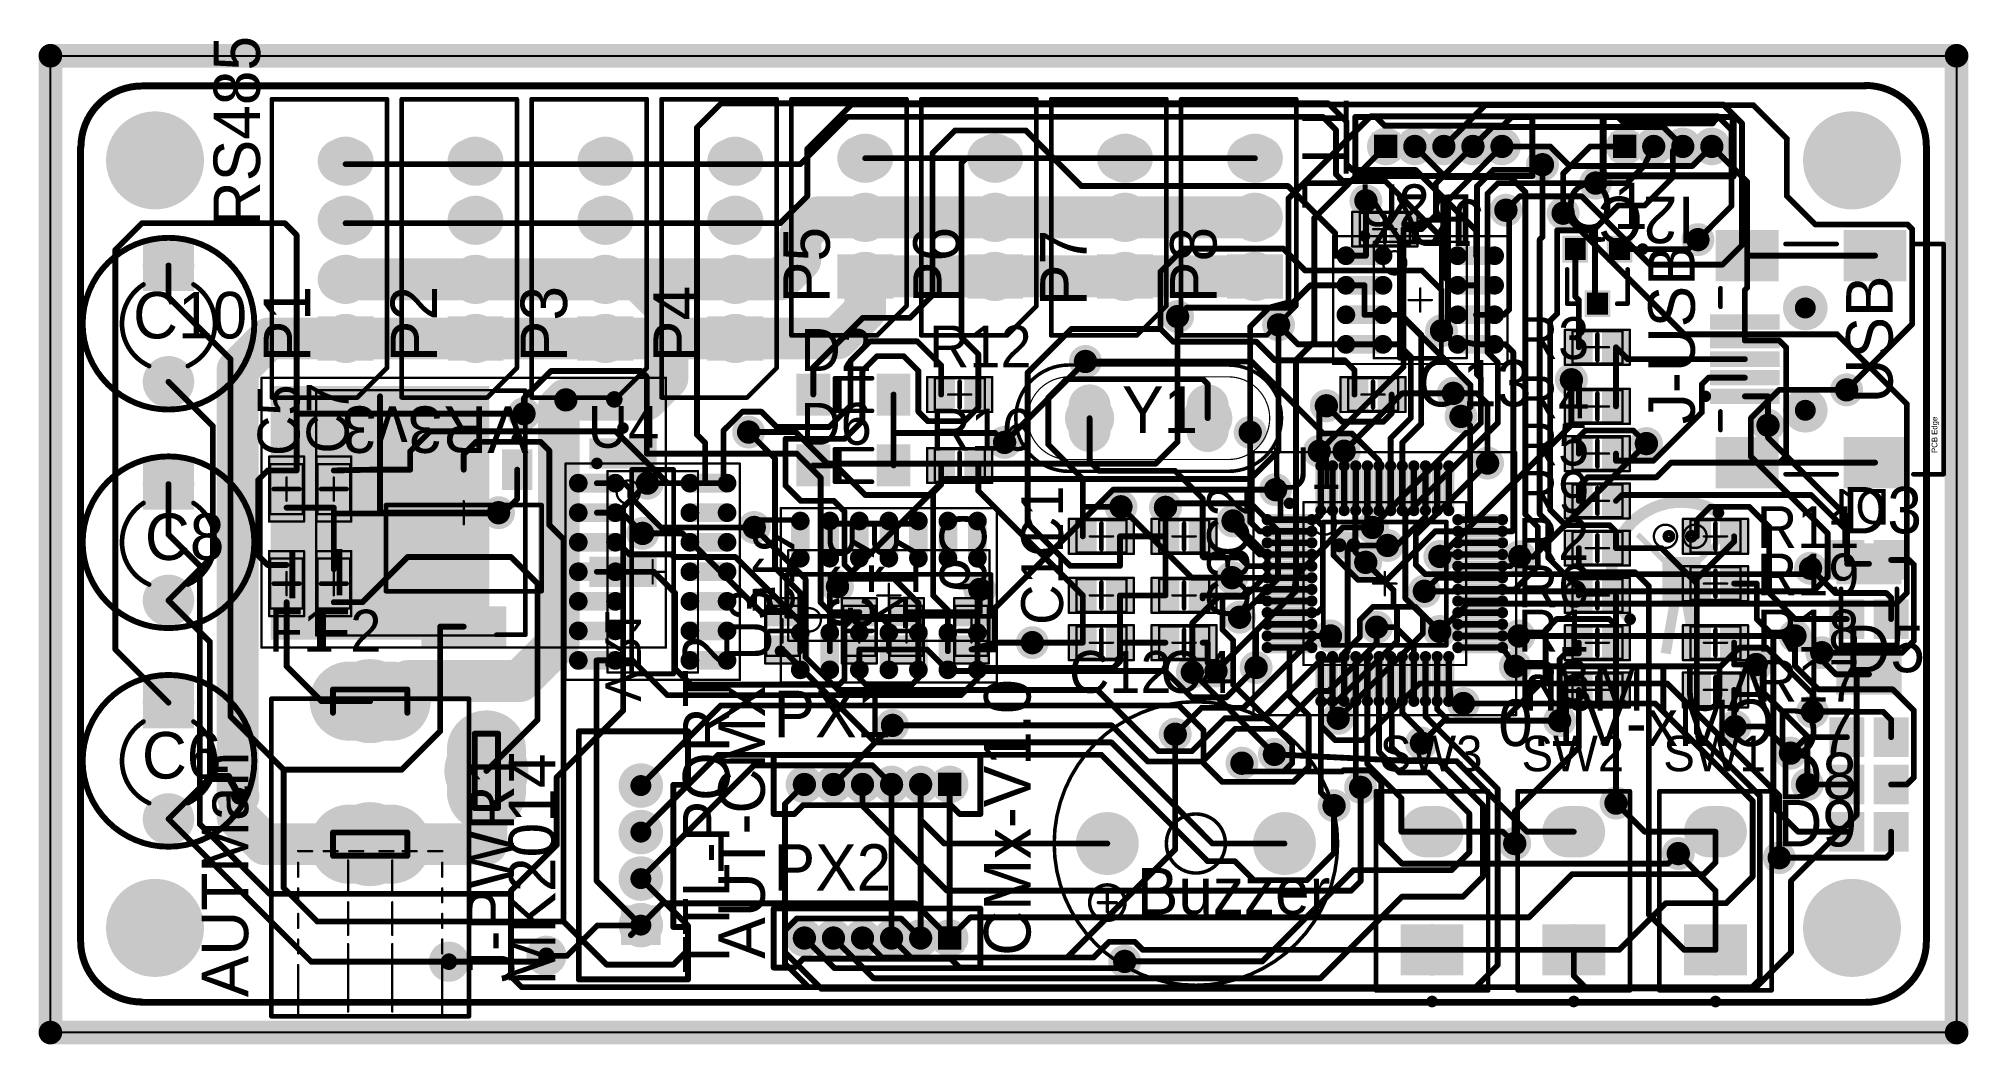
# Model space of a CAD drawing. Extents: x 50.3 to 133.3, y 75.7 to 118.9.
import ezdxf

# ---------------------------------------------------------------- set-up
doc = ezdxf.new("R2010")
doc.units = 0
doc.layers.get('0').update_dxf_attribs({"linetype": 'CONTINUOUS'})
for name, color, linetype in [('BOTTOMLAYER', 5, 'CONTINUOUS'), ('BOTTOMOVERLAY', 54, 'CONTINUOUS'), ('BOTTOMPASTE', 16, 'CONTINUOUS'), ('BOTTOMSOLDER', 6, 'CONTINUOUS'), ('INTERNALPLANE1', 76, 'CONTINUOUS'), ('INTERNALPLANE2', 16, 'CONTINUOUS'), ('KEEPOUTLAYER', 6, 'CONTINUOUS'), ('MECHANICAL1', 6, 'CONTINUOUS'), ('MECHANICAL13', 56, 'CONTINUOUS'), ('MECHANICAL15', 56, 'CONTINUOUS'), ('MULTILAYER', 9, 'CONTINUOUS'), ('PADHOLELAYER', 156, 'CONTINUOUS'), ('TOPLAYER', 1, 'CONTINUOUS'), ('TOPOVERLAY', 2, 'CONTINUOUS'), ('TOPPASTE', 8, 'CONTINUOUS'), ('TOPSOLDER', 216, 'CONTINUOUS'), ('VIAHOLELAYER', 16, 'CONTINUOUS')]:
    doc.layers.add(name, color=color, linetype=linetype)

msp = doc.modelspace()

# ---------------------------------------------------------------- texts
at = {"layer": 'BOTTOMOVERLAY', "text_generation_flag": 2}
for s, height, p in [('R7', 2, (112.014, 110.236)), ('D1', 1.524, (129.921, 98.044))]:
    msp.add_text(s, height=height, dxfattribs=at).set_placement(p)
for s, height, rotation, p in [('R15', 1.8, 90, (82.804, 98.552)), ('R13', 2, 90, (86.233, 98.425)), ('R14', 2, 90, (88.138, 98.425)), ('C9', 2, 90, (91.059, 98.552)), ('VR1', 1.524, 270, (74.676, 90.424)), ('AUTMan', 2, 360, (124.714, 90.043)), ('CMx-V1.0', 2, 360, (124.968, 88.519))]:
    msp.add_text(s, height=height, rotation=rotation, dxfattribs=at).set_placement(p)
at = {"layer": 'TOPLAYER'}
for s, rotation, p in [('I', 360, (60.833, 94.869)), ('I', 360, (62.865, 94.996)), ('AUT-CMx', 90, (81.534, 79.375)), ('AUTMan', 90, (59.309, 77.724)), ('-', 360, (57.658, 86.741))]:
    msp.add_text(s, height=2, rotation=rotation, dxfattribs=at).set_placement(p)
at = {"layer": 'TOPOVERLAY'}
for s, height, rotation, p in [('RS485', 2, 90, (59.817, 110.871)), ('TTL', 2, 270, (104.648, 116.332)), ('I2C', 2, 180, (121.539, 112.141)), ('JPX', 2, 180, (112.395, 112.014)), ('P5', 2, 90, (84.328, 107.569)), ('P6', 2, 90, (89.916, 107.569)), ('P7', 2, 90, (95.377, 107.442)), ('P8', 2, 90, (100.965, 107.569)), ('J-USB', 2, 90, (121.539, 102.362)), ('P1', 2, 90, (61.976, 105.029)), ('P2', 2, 90, (67.437, 105.029)), ('P3', 2, 90, (73.025, 105.029)), ('P4', 2, 90, (78.74, 105.029)), ('USB', 2, 90, (130.048, 103.251)), ('D2', 1.8, 360, (83.058, 104.648)), ('C5', 1.8, 90, (61.519, 100.99)), ('C7', 1.8, 90, (63.627, 101.092)), ('VR3v3', 2, 180, (71.374, 103.124)), ('U4', 1.8, 360, (73.914, 101.346)), ('D6', 1.8, 360, (83.058, 101.473)), ('R16', 1.8, 360, (88.646, 101.219)), ('C1', 1.8, 90, (94.361, 96.647)), ('C2', 1.8, 90, (102.362, 96.647)), ('R11', 1.8, 360, (124.206, 97.028)), ('C11', 1.8, 90, (94.361, 93.726)), ('C3', 1.8, 90, (102.362, 93.98)), ('U3', 1.8, 90, (81.788, 92.202)), ('TTL-PORT2', 2, 90, (80.01, 78.74)), ('AUT-CMx', 2, 90, (81.534, 79.375)), ('CMx-V1.0', 2, 90, (92.964, 79.502)), ('AUTMan', 2, 90, (59.309, 77.724)), ('J-PWR1', 2, 90, (70.739, 78.359)), ('MK2014', 2, 90, (72.517, 78.232)), ('D9', 2, 360, (125.095, 84.201)), ('Buzzer', 2, 360, (97.536, 81.28))]:
    msp.add_text(s, height=height, rotation=rotation, dxfattribs=at).set_placement(p)
for s, height, p in [('U2', 1.8, (107.061, 110.871)), ('Q1', 2, (115.951, 110.744)), ('C10', 2, (54.356, 106.045)), ('R12', 1.8, (88.595, 104.8)), ('R3', 1.8, (113.919, 105.156)), ('C13', 2, (109.601, 103.124)), ('Y1', 2, (96.901, 101.981)), ('R4', 1.8, (113.919, 102.616)), ('R5', 1.8, (113.919, 100.584)), ('U1', 1.8, (103.251, 99.568)), ('R9', 1.8, (113.919, 98.552)), ('D3', 2, (127.889, 97.663)), ('C8', 2, (54.864, 96.52)), ('R2', 1.8, (113.919, 96.52)), ('R6', 1.8, (113.919, 94.488)), ('R19', 1.8, (124.206, 94.996)), ('F1', 1.8, (60.198, 92.583)), ('F2', 1.8, (62.23, 92.583)), ('R1', 1.8, (113.919, 92.583)), ('R18', 1.8, (124.206, 92.583)), ('D5', 2, (128.016, 91.694)), ('C12', 1.8, (94.615, 90.805)), ('C4', 1.8, (98.552, 90.805)), ('R8', 1.8, (113.919, 90.424)), ('R17', 1.8, (124.206, 90.424)), ('PX1', 2, (81.915, 88.9)), ('D7', 2, (124.968, 88.138)), ('C6', 2, (54.737, 87.122)), ('SW3', 1.524, (107.988, 87.439)), ('SW2', 1.524, (114.084, 87.439)), ('SW1', 1.524, (120.18, 87.439)), ('D8', 2, (125.095, 86.233)), ('PX2', 2, (81.915, 82.296))]:
    msp.add_text(s, height=height, dxfattribs=at).set_placement(p)

# ---------------------------------------------------------------- blocks, each defined once
blk = doc.blocks.new('BZU1_1')
at = {"layer": 'BOTTOMLAYER', "const_width": 1.25}
for points in [[(-0.625, 3.81, 1), (0.625, 3.81, 1)], [(-0.625, -3.81, 1), (0.625, -3.81, 1)]]:
    blk.add_lwpolyline(points, format="xyb", close=True, dxfattribs=at)
at = {"layer": 'BOTTOMSOLDER', "const_width": 1.352}
for points in [[(-0.676, 3.81, 1), (0.676, 3.81, 1)], [(-0.676, -3.81, 1), (0.676, -3.81, 1)]]:
    blk.add_lwpolyline(points, format="xyb", close=True, dxfattribs=at)
at = {"layer": 'INTERNALPLANE1', "const_width": 1.058}
for points in [[(-0.529, 3.81, 1), (0.529, 3.81, 1)], [(-0.529, -3.81, 1), (0.529, -3.81, 1)]]:
    blk.add_lwpolyline(points, format="xyb", close=True, dxfattribs=at)
at = {"layer": 'INTERNALPLANE2', "const_width": 1.058}
for points in [[(-0.529, 3.81, 1), (0.529, 3.81, 1)], [(-0.529, -3.81, 1), (0.529, -3.81, 1)]]:
    blk.add_lwpolyline(points, format="xyb", close=True, dxfattribs=at)
at = {"layer": 'MULTILAYER', "const_width": 1.25}
for points in [[(-0.625, 3.81, 1), (0.625, 3.81, 1)], [(-0.625, -3.81, 1), (0.625, -3.81, 1)]]:
    blk.add_lwpolyline(points, format="xyb", close=True, dxfattribs=at)
at = {"layer": 'PADHOLELAYER', "const_width": 0.55}
for points in [[(-0.275, 3.81, 1), (0.275, 3.81, 1)], [(-0.275, -3.81, 1), (0.275, -3.81, 1)]]:
    blk.add_lwpolyline(points, format="xyb", close=True, dxfattribs=at)
at = {"layer": 'TOPLAYER', "const_width": 1.25}
for points in [[(-0.625, 3.81, 1), (0.625, 3.81, 1)], [(-0.625, -3.81, 1), (0.625, -3.81, 1)]]:
    blk.add_lwpolyline(points, format="xyb", close=True, dxfattribs=at)
at = {"layer": 'TOPOVERLAY'}
for points, const_width in [([(6.096, 0, 1), (-6.096, 0, 1)], 0.152), ([(-1.778, 3.81, 1), (-3.302, 3.81, 1)], 0.152), ([(-2.578, 4.191, 1), (-2.502, 4.191, 1)], 0.0762), ([(-3.34, 3.81, 1), (-3.264, 3.81, 1)], 0.0762), ([(-2.959, 3.81, 1), (-2.883, 3.81, 1)], 0.0762), ([(-2.578, 3.429, 1), (-2.502, 3.429, 1)], 0.0762), ([(-2.197, 3.81, 1), (-2.121, 3.81, 1)], 0.0762), ([(-1.816, 3.81, 1), (-1.74, 3.81, 1)], 0.0762), ([(1.27, 0, 1), (-1.27, 0, 1)], 0.152), ([(-6.134, 0, 1), (-6.058, 0, 1)], 0.0762), ([(-1.308, 0, 1), (-1.232, 0, 1)], 0.0762), ([(1.232, 0, 1), (1.308, 0, 1)], 0.0762), ([(6.058, 0, 1), (6.134, 0, 1)], 0.0762)]:
    blk.add_lwpolyline(points, format="xyb", close=True, dxfattribs=dict(at, const_width=const_width))
at = {"layer": 'TOPOVERLAY', "const_width": 0.152}
for points in [[(-2.54, 4.191), (-2.54, 3.429)], [(-2.921, 3.81), (-2.159, 3.81)]]:
    blk.add_lwpolyline(points, dxfattribs=at)
at = {"layer": 'TOPSOLDER', "const_width": 1.352}
for points in [[(-0.676, 3.81, 1), (0.676, 3.81, 1)], [(-0.676, -3.81, 1), (0.676, -3.81, 1)]]:
    blk.add_lwpolyline(points, format="xyb", close=True, dxfattribs=at)
blk = doc.blocks.new('RESC2012L_2')
at = {"layer": 'MECHANICAL13', "const_width": 0.1}
for points in [[(-1.075, 0.7), (-1.075, -0.7)], [(1.075, 0.7), (-1.075, 0.7)], [(1.075, 0.7), (1.075, -0.7)], [(1.075, -0.7), (-1.075, -0.7)]]:
    blk.add_lwpolyline(points, dxfattribs=at)
at = {"layer": 'MECHANICAL13', "const_width": 0.05}
for points in [[(-1.1, 0.7, 1), (-1.05, 0.7, 1)], [(-1.1, 0.7, 1), (-1.05, 0.7, 1)], [(1.05, 0.7, 1), (1.1, 0.7, 1)], [(1.05, 0.7, 1), (1.1, 0.7, 1)], [(-1.1, -0.7, 1), (-1.05, -0.7, 1)], [(-1.1, -0.7, 1), (-1.05, -0.7, 1)], [(1.05, -0.7, 1), (1.1, -0.7, 1)], [(1.05, -0.7, 1), (1.1, -0.7, 1)]]:
    blk.add_lwpolyline(points, format="xyb", close=True, dxfattribs=at)
at = {"layer": 'MECHANICAL15', "const_width": 0.1}
for points in [[(-1.4, 0.75), (-1.4, -0.75)], [(1.4, 0.75), (-1.4, 0.75)], [(0.5, 0), (-0.5, 0)], [(0, 0.5), (0, -0.5)], [(1.4, 0.75), (1.4, -0.75)], [(1.4, -0.75), (-1.4, -0.75)]]:
    blk.add_lwpolyline(points, dxfattribs=at)
at = {"layer": 'MECHANICAL15', "const_width": 0.05}
for points in [[(-1.425, 0.75, 1), (-1.375, 0.75, 1)], [(-1.425, 0.75, 1), (-1.375, 0.75, 1)], [(-0.525, 0, 1), (-0.475, 0, 1)], [(-0.025, 0.5, 1), (0.025, 0.5, 1)], [(0.475, 0, 1), (0.525, 0, 1)], [(1.375, 0.75, 1), (1.425, 0.75, 1)], [(1.375, 0.75, 1), (1.425, 0.75, 1)], [(-1.425, -0.75, 1), (-1.375, -0.75, 1)], [(-1.425, -0.75, 1), (-1.375, -0.75, 1)], [(-0.025, -0.5, 1), (0.025, -0.5, 1)], [(1.375, -0.75, 1), (1.425, -0.75, 1)], [(1.375, -0.75, 1), (1.425, -0.75, 1)]]:
    blk.add_lwpolyline(points, format="xyb", close=True, dxfattribs=at)
at = {"layer": 'TOPLAYER'}
for points in [[(-0.3, -0.65), (-0.3, 0.65), (-1.3, -0.65), (-1.3, 0.65)], [(1.3, -0.65), (1.3, 0.65), (0.3, -0.65), (0.3, 0.65)]]:
    blk.add_solid(points, dxfattribs=at)
at = {"layer": 'TOPOVERLAY', "const_width": 0.2}
blk.add_lwpolyline([(0, 0.55), (0, -0.55)], dxfattribs=at)
at = {"layer": 'TOPOVERLAY', "const_width": 0.1}
for points in [[(-0.05, 0.55, 1), (0.05, 0.55, 1)], [(-0.05, -0.55, 1), (0.05, -0.55, 1)]]:
    blk.add_lwpolyline(points, format="xyb", close=True, dxfattribs=at)
at = {"layer": 'TOPPASTE'}
for points in [[(-0.3, -0.65), (-0.3, 0.65), (-1.3, -0.65), (-1.3, 0.65)], [(1.3, -0.65), (1.3, 0.65), (0.3, -0.65), (0.3, 0.65)]]:
    blk.add_solid(points, dxfattribs=at)
at = {"layer": 'TOPSOLDER'}
for points in [[(-0.198, -0.752), (-0.198, 0.752), (-1.402, -0.752), (-1.402, 0.752)], [(1.402, -0.752), (1.402, 0.752), (0.198, -0.752), (0.198, 0.752)]]:
    blk.add_solid(points, dxfattribs=at)
blk = doc.blocks.new('RESC2012L_3')
at = {"layer": 'MECHANICAL13', "const_width": 0.1}
for points in [[(-1.075, -0.7), (-1.075, 0.7)], [(-1.075, 0.7), (1.075, 0.7)], [(1.075, -0.7), (1.075, 0.7)], [(-1.075, -0.7), (1.075, -0.7)]]:
    blk.add_lwpolyline(points, dxfattribs=at)
at = {"layer": 'MECHANICAL13', "const_width": 0.05}
for points in [[(-1.1, 0.7, 1), (-1.05, 0.7, 1)], [(-1.1, 0.7, 1), (-1.05, 0.7, 1)], [(1.05, 0.7, 1), (1.1, 0.7, 1)], [(1.05, 0.7, 1), (1.1, 0.7, 1)], [(-1.1, -0.7, 1), (-1.05, -0.7, 1)], [(-1.1, -0.7, 1), (-1.05, -0.7, 1)], [(1.05, -0.7, 1), (1.1, -0.7, 1)], [(1.05, -0.7, 1), (1.1, -0.7, 1)]]:
    blk.add_lwpolyline(points, format="xyb", close=True, dxfattribs=at)
at = {"layer": 'MECHANICAL15', "const_width": 0.1}
for points in [[(-1.4, -0.75), (-1.4, 0.75)], [(-1.4, 0.75), (1.4, 0.75)], [(-0.5, 0), (0.5, 0)], [(0, -0.5), (0, 0.5)], [(1.4, -0.75), (1.4, 0.75)], [(-1.4, -0.75), (1.4, -0.75)]]:
    blk.add_lwpolyline(points, dxfattribs=at)
at = {"layer": 'MECHANICAL15', "const_width": 0.05}
for points in [[(-1.425, 0.75, 1), (-1.375, 0.75, 1)], [(-1.425, 0.75, 1), (-1.375, 0.75, 1)], [(-0.525, 0, 1), (-0.475, 0, 1)], [(-0.025, 0.5, 1), (0.025, 0.5, 1)], [(0.475, 0, 1), (0.525, 0, 1)], [(1.375, 0.75, 1), (1.425, 0.75, 1)], [(1.375, 0.75, 1), (1.425, 0.75, 1)], [(-1.425, -0.75, 1), (-1.375, -0.75, 1)], [(-1.425, -0.75, 1), (-1.375, -0.75, 1)], [(-0.025, -0.5, 1), (0.025, -0.5, 1)], [(1.375, -0.75, 1), (1.425, -0.75, 1)], [(1.375, -0.75, 1), (1.425, -0.75, 1)]]:
    blk.add_lwpolyline(points, format="xyb", close=True, dxfattribs=at)
at = {"layer": 'TOPLAYER'}
for points in [[(-0.3, -0.65), (-0.3, 0.65), (-1.3, -0.65), (-1.3, 0.65)], [(1.3, -0.65), (1.3, 0.65), (0.3, -0.65), (0.3, 0.65)]]:
    blk.add_solid(points, dxfattribs=at)
at = {"layer": 'TOPOVERLAY', "const_width": 0.2}
blk.add_lwpolyline([(0, -0.55), (0, 0.55)], dxfattribs=at)
at = {"layer": 'TOPOVERLAY', "const_width": 0.1}
for points in [[(-0.05, 0.55, 1), (0.05, 0.55, 1)], [(-0.05, -0.55, 1), (0.05, -0.55, 1)]]:
    blk.add_lwpolyline(points, format="xyb", close=True, dxfattribs=at)
at = {"layer": 'TOPPASTE'}
for points in [[(-0.3, -0.65), (-0.3, 0.65), (-1.3, -0.65), (-1.3, 0.65)], [(1.3, -0.65), (1.3, 0.65), (0.3, -0.65), (0.3, 0.65)]]:
    blk.add_solid(points, dxfattribs=at)
at = {"layer": 'TOPSOLDER'}
for points in [[(-0.198, -0.752), (-0.198, 0.752), (-1.402, -0.752), (-1.402, 0.752)], [(1.402, -0.752), (1.402, 0.752), (0.198, -0.752), (0.198, 0.752)]]:
    blk.add_solid(points, dxfattribs=at)
blk = doc.blocks.new('RESC2012L_4')
at = {"layer": 'MECHANICAL13', "const_width": 0.1}
for points in [[(-1.075, -0.7), (-1.075, 0.7)], [(-1.075, 0.7), (1.075, 0.7)], [(1.075, -0.7), (1.075, 0.7)], [(-1.075, -0.7), (1.075, -0.7)]]:
    blk.add_lwpolyline(points, dxfattribs=at)
at = {"layer": 'MECHANICAL13', "const_width": 0.05}
for points in [[(-1.1, 0.7, 1), (-1.05, 0.7, 1)], [(-1.1, 0.7, 1), (-1.05, 0.7, 1)], [(1.05, 0.7, 1), (1.1, 0.7, 1)], [(1.05, 0.7, 1), (1.1, 0.7, 1)], [(-1.1, -0.7, 1), (-1.05, -0.7, 1)], [(-1.1, -0.7, 1), (-1.05, -0.7, 1)], [(1.05, -0.7, 1), (1.1, -0.7, 1)], [(1.05, -0.7, 1), (1.1, -0.7, 1)]]:
    blk.add_lwpolyline(points, format="xyb", close=True, dxfattribs=at)
at = {"layer": 'MECHANICAL15', "const_width": 0.1}
for points in [[(-1.4, -0.75), (-1.4, 0.75)], [(-1.4, 0.75), (1.4, 0.75)], [(-0.5, 0), (0.5, 0)], [(0, -0.5), (0, 0.5)], [(1.4, -0.75), (1.4, 0.75)], [(-1.4, -0.75), (1.4, -0.75)]]:
    blk.add_lwpolyline(points, dxfattribs=at)
at = {"layer": 'MECHANICAL15', "const_width": 0.05}
for points in [[(-1.425, 0.75, 1), (-1.375, 0.75, 1)], [(-1.425, 0.75, 1), (-1.375, 0.75, 1)], [(-0.525, 0, 1), (-0.475, 0, 1)], [(-0.025, 0.5, 1), (0.025, 0.5, 1)], [(0.475, 0, 1), (0.525, 0, 1)], [(1.375, 0.75, 1), (1.425, 0.75, 1)], [(1.375, 0.75, 1), (1.425, 0.75, 1)], [(-1.425, -0.75, 1), (-1.375, -0.75, 1)], [(-1.425, -0.75, 1), (-1.375, -0.75, 1)], [(-0.025, -0.5, 1), (0.025, -0.5, 1)], [(1.375, -0.75, 1), (1.425, -0.75, 1)], [(1.375, -0.75, 1), (1.425, -0.75, 1)]]:
    blk.add_lwpolyline(points, format="xyb", close=True, dxfattribs=at)
at = {"layer": 'TOPLAYER'}
for points in [[(-0.3, -0.65), (-0.3, 0.65), (-1.3, -0.65), (-1.3, 0.65)], [(1.3, -0.65), (1.3, 0.65), (0.3, -0.65), (0.3, 0.65)]]:
    blk.add_solid(points, dxfattribs=at)
at = {"layer": 'TOPOVERLAY', "const_width": 0.2}
blk.add_lwpolyline([(0, -0.55), (0, 0.55)], dxfattribs=at)
at = {"layer": 'TOPOVERLAY', "const_width": 0.1}
for points in [[(-0.05, 0.55, 1), (0.05, 0.55, 1)], [(-0.05, -0.55, 1), (0.05, -0.55, 1)]]:
    blk.add_lwpolyline(points, format="xyb", close=True, dxfattribs=at)
at = {"layer": 'TOPPASTE'}
for points in [[(-0.3, -0.65), (-0.3, 0.65), (-1.3, -0.65), (-1.3, 0.65)], [(1.3, -0.65), (1.3, 0.65), (0.3, -0.65), (0.3, 0.65)]]:
    blk.add_solid(points, dxfattribs=at)
at = {"layer": 'TOPSOLDER'}
for points in [[(-0.198, -0.752), (-0.198, 0.752), (-1.402, -0.752), (-1.402, 0.752)], [(1.402, -0.752), (1.402, 0.752), (0.198, -0.752), (0.198, 0.752)]]:
    blk.add_solid(points, dxfattribs=at)
blk = doc.blocks.new('RESC2012L_5')
at = {"layer": 'MECHANICAL13', "const_width": 0.1}
for points in [[(-1.075, -0.7), (-1.075, 0.7)], [(-1.075, 0.7), (1.075, 0.7)], [(1.075, -0.7), (1.075, 0.7)], [(-1.075, -0.7), (1.075, -0.7)]]:
    blk.add_lwpolyline(points, dxfattribs=at)
at = {"layer": 'MECHANICAL13', "const_width": 0.05}
for points in [[(-1.1, 0.7, 1), (-1.05, 0.7, 1)], [(-1.1, 0.7, 1), (-1.05, 0.7, 1)], [(1.05, 0.7, 1), (1.1, 0.7, 1)], [(1.05, 0.7, 1), (1.1, 0.7, 1)], [(-1.1, -0.7, 1), (-1.05, -0.7, 1)], [(-1.1, -0.7, 1), (-1.05, -0.7, 1)], [(1.05, -0.7, 1), (1.1, -0.7, 1)], [(1.05, -0.7, 1), (1.1, -0.7, 1)]]:
    blk.add_lwpolyline(points, format="xyb", close=True, dxfattribs=at)
at = {"layer": 'MECHANICAL15', "const_width": 0.1}
for points in [[(-1.4, -0.75), (-1.4, 0.75)], [(-1.4, 0.75), (1.4, 0.75)], [(-0.5, 0), (0.5, 0)], [(0, -0.5), (0, 0.5)], [(1.4, -0.75), (1.4, 0.75)], [(-1.4, -0.75), (1.4, -0.75)]]:
    blk.add_lwpolyline(points, dxfattribs=at)
at = {"layer": 'MECHANICAL15', "const_width": 0.05}
for points in [[(-1.425, 0.75, 1), (-1.375, 0.75, 1)], [(-1.425, 0.75, 1), (-1.375, 0.75, 1)], [(-0.525, 0, 1), (-0.475, 0, 1)], [(-0.025, 0.5, 1), (0.025, 0.5, 1)], [(0.475, 0, 1), (0.525, 0, 1)], [(1.375, 0.75, 1), (1.425, 0.75, 1)], [(1.375, 0.75, 1), (1.425, 0.75, 1)], [(-1.425, -0.75, 1), (-1.375, -0.75, 1)], [(-1.425, -0.75, 1), (-1.375, -0.75, 1)], [(-0.025, -0.5, 1), (0.025, -0.5, 1)], [(1.375, -0.75, 1), (1.425, -0.75, 1)], [(1.375, -0.75, 1), (1.425, -0.75, 1)]]:
    blk.add_lwpolyline(points, format="xyb", close=True, dxfattribs=at)
at = {"layer": 'TOPLAYER'}
for points in [[(-0.3, -0.65), (-0.3, 0.65), (-1.3, -0.65), (-1.3, 0.65)], [(1.3, -0.65), (1.3, 0.65), (0.3, -0.65), (0.3, 0.65)]]:
    blk.add_solid(points, dxfattribs=at)
at = {"layer": 'TOPOVERLAY', "const_width": 0.2}
blk.add_lwpolyline([(0, -0.55), (0, 0.55)], dxfattribs=at)
at = {"layer": 'TOPOVERLAY', "const_width": 0.1}
for points in [[(-0.05, 0.55, 1), (0.05, 0.55, 1)], [(-0.05, -0.55, 1), (0.05, -0.55, 1)]]:
    blk.add_lwpolyline(points, format="xyb", close=True, dxfattribs=at)
at = {"layer": 'TOPPASTE'}
for points in [[(-0.3, -0.65), (-0.3, 0.65), (-1.3, -0.65), (-1.3, 0.65)], [(1.3, -0.65), (1.3, 0.65), (0.3, -0.65), (0.3, 0.65)]]:
    blk.add_solid(points, dxfattribs=at)
at = {"layer": 'TOPSOLDER'}
for points in [[(-0.198, -0.752), (-0.198, 0.752), (-1.402, -0.752), (-1.402, 0.752)], [(1.402, -0.752), (1.402, 0.752), (0.198, -0.752), (0.198, 0.752)]]:
    blk.add_solid(points, dxfattribs=at)
blk = doc.blocks.new('RESC2012L_6')
at = {"layer": 'MECHANICAL13', "const_width": 0.1}
for points in [[(-1.075, 0.7), (-1.075, -0.7)], [(-1.075, 0.7), (1.075, 0.7)], [(1.075, 0.7), (1.075, -0.7)], [(-1.075, -0.7), (1.075, -0.7)]]:
    blk.add_lwpolyline(points, dxfattribs=at)
at = {"layer": 'MECHANICAL13', "const_width": 0.05}
for points in [[(-1.1, 0.7, 1), (-1.05, 0.7, 1)], [(-1.1, 0.7, 1), (-1.05, 0.7, 1)], [(1.05, 0.7, 1), (1.1, 0.7, 1)], [(1.05, 0.7, 1), (1.1, 0.7, 1)], [(-1.1, -0.7, 1), (-1.05, -0.7, 1)], [(-1.1, -0.7, 1), (-1.05, -0.7, 1)], [(1.05, -0.7, 1), (1.1, -0.7, 1)], [(1.05, -0.7, 1), (1.1, -0.7, 1)]]:
    blk.add_lwpolyline(points, format="xyb", close=True, dxfattribs=at)
at = {"layer": 'MECHANICAL15', "const_width": 0.1}
for points in [[(-1.4, 0.75), (-1.4, -0.75)], [(-1.4, 0.75), (1.4, 0.75)], [(-0.5, 0), (0.5, 0)], [(0, 0.5), (0, -0.5)], [(1.4, 0.75), (1.4, -0.75)], [(-1.4, -0.75), (1.4, -0.75)]]:
    blk.add_lwpolyline(points, dxfattribs=at)
at = {"layer": 'MECHANICAL15', "const_width": 0.05}
for points in [[(-1.425, 0.75, 1), (-1.375, 0.75, 1)], [(-1.425, 0.75, 1), (-1.375, 0.75, 1)], [(-0.525, 0, 1), (-0.475, 0, 1)], [(-0.025, 0.5, 1), (0.025, 0.5, 1)], [(0.475, 0, 1), (0.525, 0, 1)], [(1.375, 0.75, 1), (1.425, 0.75, 1)], [(1.375, 0.75, 1), (1.425, 0.75, 1)], [(-1.425, -0.75, 1), (-1.375, -0.75, 1)], [(-1.425, -0.75, 1), (-1.375, -0.75, 1)], [(-0.025, -0.5, 1), (0.025, -0.5, 1)], [(1.375, -0.75, 1), (1.425, -0.75, 1)], [(1.375, -0.75, 1), (1.425, -0.75, 1)]]:
    blk.add_lwpolyline(points, format="xyb", close=True, dxfattribs=at)
at = {"layer": 'TOPLAYER'}
for points in [[(-0.3, -0.65), (-0.3, 0.65), (-1.3, -0.65), (-1.3, 0.65)], [(1.3, -0.65), (1.3, 0.65), (0.3, -0.65), (0.3, 0.65)]]:
    blk.add_solid(points, dxfattribs=at)
at = {"layer": 'TOPOVERLAY', "const_width": 0.2}
blk.add_lwpolyline([(0, 0.55), (0, -0.55)], dxfattribs=at)
at = {"layer": 'TOPOVERLAY', "const_width": 0.1}
for points in [[(-0.05, 0.55, 1), (0.05, 0.55, 1)], [(-0.05, -0.55, 1), (0.05, -0.55, 1)]]:
    blk.add_lwpolyline(points, format="xyb", close=True, dxfattribs=at)
at = {"layer": 'TOPPASTE'}
for points in [[(-0.3, -0.65), (-0.3, 0.65), (-1.3, -0.65), (-1.3, 0.65)], [(1.3, -0.65), (1.3, 0.65), (0.3, -0.65), (0.3, 0.65)]]:
    blk.add_solid(points, dxfattribs=at)
at = {"layer": 'TOPSOLDER'}
for points in [[(-0.198, -0.752), (-0.198, 0.752), (-1.402, -0.752), (-1.402, 0.752)], [(1.402, -0.752), (1.402, 0.752), (0.198, -0.752), (0.198, 0.752)]]:
    blk.add_solid(points, dxfattribs=at)
blk = doc.blocks.new('CAP_POL_7')
at = {"layer": 'BOTTOMLAYER', "const_width": 1}
blk.add_lwpolyline([(-0.5, 2.5, 1), (0.5, 2.5, 1)], format="xyb", close=True, dxfattribs=at)
at = {"layer": 'BOTTOMLAYER'}
blk.add_solid([(1, -3.5), (1, -1.5), (-1, -3.5), (-1, -1.5)], dxfattribs=at)
at = {"layer": 'BOTTOMSOLDER', "const_width": 1.102}
blk.add_lwpolyline([(-0.551, 2.5, 1), (0.551, 2.5, 1)], format="xyb", close=True, dxfattribs=at)
at = {"layer": 'BOTTOMSOLDER'}
blk.add_solid([(1.102, -3.602), (1.102, -1.398), (-1.102, -3.602), (-1.102, -1.398)], dxfattribs=at)
at = {"layer": 'INTERNALPLANE1', "const_width": 1.108}
for points in [[(-0.554, 2.5, 1), (0.554, 2.5, 1)], [(-0.554, -2.5, 1), (0.554, -2.5, 1)]]:
    blk.add_lwpolyline(points, format="xyb", close=True, dxfattribs=at)
at = {"layer": 'INTERNALPLANE2', "const_width": 1.108}
for points in [[(-0.554, 2.5, 1), (0.554, 2.5, 1)], [(-0.554, -2.5, 1), (0.554, -2.5, 1)]]:
    blk.add_lwpolyline(points, format="xyb", close=True, dxfattribs=at)
at = {"layer": 'MULTILAYER', "const_width": 1}
blk.add_lwpolyline([(-0.5, 2.5, 1), (0.5, 2.5, 1)], format="xyb", close=True, dxfattribs=at)
at = {"layer": 'MULTILAYER'}
blk.add_solid([(1, -3.5), (1, -1.5), (-1, -3.5), (-1, -1.5)], dxfattribs=at)
at = {"layer": 'PADHOLELAYER', "const_width": 0.6}
for points in [[(-0.3, 2.5, 1), (0.3, 2.5, 1)], [(-0.3, -2.5, 1), (0.3, -2.5, 1)]]:
    blk.add_lwpolyline(points, format="xyb", close=True, dxfattribs=at)
at = {"layer": 'TOPLAYER', "const_width": 1}
blk.add_lwpolyline([(-0.5, 2.5, 1), (0.5, 2.5, 1)], format="xyb", close=True, dxfattribs=at)
at = {"layer": 'TOPLAYER'}
blk.add_solid([(1, -3.5), (1, -1.5), (-1, -3.5), (-1, -1.5)], dxfattribs=at)
at = {"layer": 'TOPOVERLAY'}
for points, const_width in [([(3.692, 0, 1), (-3.692, 0, 1)], 0.254), ([(-0.882, 1.819, 1), (-0.782, 1.819, 1)], 0.1), ([(0.782, 1.819, 1), (0.882, 1.819, 1)], 0.1), ([(-3.755, 0, 1), (-3.628, 0, 1)], 0.127), ([(3.628, 0, 1), (3.755, 0, 1)], 0.127), ([(-1.125, -1.687, 1), (-1.025, -1.687, 1)], 0.1), ([(1.025, -1.687, 1), (1.125, -1.687, 1)], 0.1)]:
    blk.add_lwpolyline(points, format="xyb", close=True, dxfattribs=dict(at, const_width=const_width))
at = {"layer": 'TOPOVERLAY', "const_width": 0.2}
for points in [[(-1.075, -1.687, -0.59443), (-0.832, 1.819)], [(0.832, 1.819, -0.59443), (1.075, -1.687)]]:
    blk.add_lwpolyline(points, format="xyb", dxfattribs=at)
at = {"layer": 'TOPSOLDER', "const_width": 1.102}
blk.add_lwpolyline([(-0.551, 2.5, 1), (0.551, 2.5, 1)], format="xyb", close=True, dxfattribs=at)
at = {"layer": 'TOPSOLDER'}
blk.add_solid([(1.102, -3.602), (1.102, -1.398), (-1.102, -3.602), (-1.102, -1.398)], dxfattribs=at)
blk = doc.blocks.new('RESC2012L_8')
at = {"layer": 'MECHANICAL13', "const_width": 0.1}
for points in [[(-1.075, 0.7), (-1.075, -0.7)], [(-1.075, 0.7), (1.075, 0.7)], [(1.075, 0.7), (1.075, -0.7)], [(-1.075, -0.7), (1.075, -0.7)]]:
    blk.add_lwpolyline(points, dxfattribs=at)
at = {"layer": 'MECHANICAL13', "const_width": 0.05}
for points in [[(-1.1, 0.7, 1), (-1.05, 0.7, 1)], [(-1.1, 0.7, 1), (-1.05, 0.7, 1)], [(1.05, 0.7, 1), (1.1, 0.7, 1)], [(1.05, 0.7, 1), (1.1, 0.7, 1)], [(-1.1, -0.7, 1), (-1.05, -0.7, 1)], [(-1.1, -0.7, 1), (-1.05, -0.7, 1)], [(1.05, -0.7, 1), (1.1, -0.7, 1)], [(1.05, -0.7, 1), (1.1, -0.7, 1)]]:
    blk.add_lwpolyline(points, format="xyb", close=True, dxfattribs=at)
at = {"layer": 'MECHANICAL15', "const_width": 0.1}
for points in [[(-1.4, 0.75), (-1.4, -0.75)], [(-1.4, 0.75), (1.4, 0.75)], [(-0.5, 0), (0.5, 0)], [(0, 0.5), (0, -0.5)], [(1.4, 0.75), (1.4, -0.75)], [(-1.4, -0.75), (1.4, -0.75)]]:
    blk.add_lwpolyline(points, dxfattribs=at)
at = {"layer": 'MECHANICAL15', "const_width": 0.05}
for points in [[(-1.425, 0.75, 1), (-1.375, 0.75, 1)], [(-1.425, 0.75, 1), (-1.375, 0.75, 1)], [(-0.525, 0, 1), (-0.475, 0, 1)], [(-0.025, 0.5, 1), (0.025, 0.5, 1)], [(0.475, 0, 1), (0.525, 0, 1)], [(1.375, 0.75, 1), (1.425, 0.75, 1)], [(1.375, 0.75, 1), (1.425, 0.75, 1)], [(-1.425, -0.75, 1), (-1.375, -0.75, 1)], [(-1.425, -0.75, 1), (-1.375, -0.75, 1)], [(-0.025, -0.5, 1), (0.025, -0.5, 1)], [(1.375, -0.75, 1), (1.425, -0.75, 1)], [(1.375, -0.75, 1), (1.425, -0.75, 1)]]:
    blk.add_lwpolyline(points, format="xyb", close=True, dxfattribs=at)
at = {"layer": 'TOPLAYER'}
for points in [[(-0.3, -0.65), (-0.3, 0.65), (-1.3, -0.65), (-1.3, 0.65)], [(1.3, -0.65), (1.3, 0.65), (0.3, -0.65), (0.3, 0.65)]]:
    blk.add_solid(points, dxfattribs=at)
at = {"layer": 'TOPOVERLAY', "const_width": 0.2}
blk.add_lwpolyline([(0, 0.55), (0, -0.55)], dxfattribs=at)
at = {"layer": 'TOPOVERLAY', "const_width": 0.1}
for points in [[(-0.05, 0.55, 1), (0.05, 0.55, 1)], [(-0.05, -0.55, 1), (0.05, -0.55, 1)]]:
    blk.add_lwpolyline(points, format="xyb", close=True, dxfattribs=at)
at = {"layer": 'TOPPASTE'}
for points in [[(-0.3, -0.65), (-0.3, 0.65), (-1.3, -0.65), (-1.3, 0.65)], [(1.3, -0.65), (1.3, 0.65), (0.3, -0.65), (0.3, 0.65)]]:
    blk.add_solid(points, dxfattribs=at)
at = {"layer": 'TOPSOLDER'}
for points in [[(-0.198, -0.752), (-0.198, 0.752), (-1.402, -0.752), (-1.402, 0.752)], [(1.402, -0.752), (1.402, 0.752), (0.198, -0.752), (0.198, 0.752)]]:
    blk.add_solid(points, dxfattribs=at)
blk = doc.blocks.new('CAP_POL_9')
at = {"layer": 'BOTTOMLAYER', "const_width": 1}
blk.add_lwpolyline([(-0.5, 2.5, 1), (0.5, 2.5, 1)], format="xyb", close=True, dxfattribs=at)
at = {"layer": 'BOTTOMLAYER'}
blk.add_solid([(1, -3.5), (1, -1.5), (-1, -3.5), (-1, -1.5)], dxfattribs=at)
at = {"layer": 'BOTTOMSOLDER', "const_width": 1.102}
blk.add_lwpolyline([(-0.551, 2.5, 1), (0.551, 2.5, 1)], format="xyb", close=True, dxfattribs=at)
at = {"layer": 'BOTTOMSOLDER'}
blk.add_solid([(1.102, -3.602), (1.102, -1.398), (-1.102, -3.602), (-1.102, -1.398)], dxfattribs=at)
at = {"layer": 'INTERNALPLANE1', "const_width": 1.108}
for points in [[(-0.554, 2.5, 1), (0.554, 2.5, 1)], [(-0.554, -2.5, 1), (0.554, -2.5, 1)]]:
    blk.add_lwpolyline(points, format="xyb", close=True, dxfattribs=at)
at = {"layer": 'INTERNALPLANE2', "const_width": 1.108}
for points in [[(-0.554, 2.5, 1), (0.554, 2.5, 1)], [(-0.554, -2.5, 1), (0.554, -2.5, 1)]]:
    blk.add_lwpolyline(points, format="xyb", close=True, dxfattribs=at)
at = {"layer": 'MULTILAYER', "const_width": 1}
blk.add_lwpolyline([(-0.5, 2.5, 1), (0.5, 2.5, 1)], format="xyb", close=True, dxfattribs=at)
at = {"layer": 'MULTILAYER'}
blk.add_solid([(1, -3.5), (1, -1.5), (-1, -3.5), (-1, -1.5)], dxfattribs=at)
at = {"layer": 'PADHOLELAYER', "const_width": 0.6}
for points in [[(-0.3, 2.5, 1), (0.3, 2.5, 1)], [(-0.3, -2.5, 1), (0.3, -2.5, 1)]]:
    blk.add_lwpolyline(points, format="xyb", close=True, dxfattribs=at)
at = {"layer": 'TOPLAYER', "const_width": 1}
blk.add_lwpolyline([(-0.5, 2.5, 1), (0.5, 2.5, 1)], format="xyb", close=True, dxfattribs=at)
at = {"layer": 'TOPLAYER'}
blk.add_solid([(1, -3.5), (1, -1.5), (-1, -3.5), (-1, -1.5)], dxfattribs=at)
at = {"layer": 'TOPOVERLAY'}
for points, const_width in [([(3.692, 0, 1), (-3.692, 0, 1)], 0.254), ([(-0.882, 1.819, 1), (-0.782, 1.819, 1)], 0.1), ([(0.782, 1.819, 1), (0.882, 1.819, 1)], 0.1), ([(-3.755, 0, 1), (-3.628, 0, 1)], 0.127), ([(3.628, 0, 1), (3.755, 0, 1)], 0.127), ([(-1.125, -1.687, 1), (-1.025, -1.687, 1)], 0.1), ([(1.025, -1.687, 1), (1.125, -1.687, 1)], 0.1)]:
    blk.add_lwpolyline(points, format="xyb", close=True, dxfattribs=dict(at, const_width=const_width))
at = {"layer": 'TOPOVERLAY', "const_width": 0.2}
for points in [[(-1.075, -1.687, -0.59443), (-0.832, 1.819)], [(0.832, 1.819, -0.59443), (1.075, -1.687)]]:
    blk.add_lwpolyline(points, format="xyb", dxfattribs=at)
at = {"layer": 'TOPSOLDER', "const_width": 1.102}
blk.add_lwpolyline([(-0.551, 2.5, 1), (0.551, 2.5, 1)], format="xyb", close=True, dxfattribs=at)
at = {"layer": 'TOPSOLDER'}
blk.add_solid([(1.102, -3.602), (1.102, -1.398), (-1.102, -3.602), (-1.102, -1.398)], dxfattribs=at)
blk = doc.blocks.new('RESC2012L_B_10')
at = {"layer": 'BOTTOMLAYER'}
for points in [[(-1.3, 0.65), (-1.3, -0.65), (-0.3, 0.65), (-0.3, -0.65)], [(0.3, 0.65), (0.3, -0.65), (1.3, 0.65), (1.3, -0.65)]]:
    blk.add_solid(points, dxfattribs=at)
at = {"layer": 'BOTTOMOVERLAY', "const_width": 0.2}
blk.add_lwpolyline([(0, -0.55), (0, 0.55)], dxfattribs=at)
at = {"layer": 'BOTTOMOVERLAY', "const_width": 0.1}
for points in [[(-0.05, 0.55, 1), (0.05, 0.55, 1)], [(-0.05, -0.55, 1), (0.05, -0.55, 1)]]:
    blk.add_lwpolyline(points, format="xyb", close=True, dxfattribs=at)
at = {"layer": 'BOTTOMPASTE'}
for points in [[(-1.3, 0.65), (-1.3, -0.65), (-0.3, 0.65), (-0.3, -0.65)], [(0.3, 0.65), (0.3, -0.65), (1.3, 0.65), (1.3, -0.65)]]:
    blk.add_solid(points, dxfattribs=at)
at = {"layer": 'BOTTOMSOLDER'}
for points in [[(-1.402, 0.752), (-1.402, -0.752), (-0.198, 0.752), (-0.198, -0.752)], [(0.198, 0.752), (0.198, -0.752), (1.402, 0.752), (1.402, -0.752)]]:
    blk.add_solid(points, dxfattribs=at)
at = {"layer": 'MECHANICAL13', "const_width": 0.1}
for points in [[(-1.075, -0.7), (-1.075, 0.7)], [(1.075, 0.7), (-1.075, 0.7)], [(1.075, -0.7), (1.075, 0.7)], [(1.075, -0.7), (-1.075, -0.7)]]:
    blk.add_lwpolyline(points, dxfattribs=at)
at = {"layer": 'MECHANICAL13', "const_width": 0.05}
for points in [[(-1.1, 0.7, 1), (-1.05, 0.7, 1)], [(-1.1, 0.7, 1), (-1.05, 0.7, 1)], [(1.05, 0.7, 1), (1.1, 0.7, 1)], [(1.05, 0.7, 1), (1.1, 0.7, 1)], [(-1.1, -0.7, 1), (-1.05, -0.7, 1)], [(-1.1, -0.7, 1), (-1.05, -0.7, 1)], [(1.05, -0.7, 1), (1.1, -0.7, 1)], [(1.05, -0.7, 1), (1.1, -0.7, 1)]]:
    blk.add_lwpolyline(points, format="xyb", close=True, dxfattribs=at)
at = {"layer": 'MECHANICAL15', "const_width": 0.1}
for points in [[(-1.4, -0.75), (-1.4, 0.75)], [(1.4, 0.75), (-1.4, 0.75)], [(0.5, 0), (-0.5, 0)], [(0, -0.5), (0, 0.5)], [(1.4, -0.75), (1.4, 0.75)], [(1.4, -0.75), (-1.4, -0.75)]]:
    blk.add_lwpolyline(points, dxfattribs=at)
at = {"layer": 'MECHANICAL15', "const_width": 0.05}
for points in [[(-1.425, 0.75, 1), (-1.375, 0.75, 1)], [(-1.425, 0.75, 1), (-1.375, 0.75, 1)], [(-0.525, 0, 1), (-0.475, 0, 1)], [(-0.025, 0.5, 1), (0.025, 0.5, 1)], [(0.475, 0, 1), (0.525, 0, 1)], [(1.375, 0.75, 1), (1.425, 0.75, 1)], [(1.375, 0.75, 1), (1.425, 0.75, 1)], [(-1.425, -0.75, 1), (-1.375, -0.75, 1)], [(-1.425, -0.75, 1), (-1.375, -0.75, 1)], [(-0.025, -0.5, 1), (0.025, -0.5, 1)], [(1.375, -0.75, 1), (1.425, -0.75, 1)], [(1.375, -0.75, 1), (1.425, -0.75, 1)]]:
    blk.add_lwpolyline(points, format="xyb", close=True, dxfattribs=at)
blk = doc.blocks.new('CAP_POL_11')
at = {"layer": 'BOTTOMLAYER', "const_width": 1}
blk.add_lwpolyline([(-0.5, 2.5, 1), (0.5, 2.5, 1)], format="xyb", close=True, dxfattribs=at)
at = {"layer": 'BOTTOMLAYER'}
blk.add_solid([(1, -3.5), (1, -1.5), (-1, -3.5), (-1, -1.5)], dxfattribs=at)
at = {"layer": 'BOTTOMSOLDER', "const_width": 1.102}
blk.add_lwpolyline([(-0.551, 2.5, 1), (0.551, 2.5, 1)], format="xyb", close=True, dxfattribs=at)
at = {"layer": 'BOTTOMSOLDER'}
blk.add_solid([(1.102, -3.602), (1.102, -1.398), (-1.102, -3.602), (-1.102, -1.398)], dxfattribs=at)
at = {"layer": 'INTERNALPLANE1', "const_width": 1.108}
for points in [[(-0.554, 2.5, 1), (0.554, 2.5, 1)], [(-0.554, -2.5, 1), (0.554, -2.5, 1)]]:
    blk.add_lwpolyline(points, format="xyb", close=True, dxfattribs=at)
at = {"layer": 'INTERNALPLANE2', "const_width": 1.108}
for points in [[(-0.554, 2.5, 1), (0.554, 2.5, 1)], [(-0.554, -2.5, 1), (0.554, -2.5, 1)]]:
    blk.add_lwpolyline(points, format="xyb", close=True, dxfattribs=at)
at = {"layer": 'MULTILAYER', "const_width": 1}
blk.add_lwpolyline([(-0.5, 2.5, 1), (0.5, 2.5, 1)], format="xyb", close=True, dxfattribs=at)
at = {"layer": 'MULTILAYER'}
blk.add_solid([(1, -3.5), (1, -1.5), (-1, -3.5), (-1, -1.5)], dxfattribs=at)
at = {"layer": 'PADHOLELAYER', "const_width": 0.6}
for points in [[(-0.3, 2.5, 1), (0.3, 2.5, 1)], [(-0.3, -2.5, 1), (0.3, -2.5, 1)]]:
    blk.add_lwpolyline(points, format="xyb", close=True, dxfattribs=at)
at = {"layer": 'TOPLAYER', "const_width": 1}
blk.add_lwpolyline([(-0.5, 2.5, 1), (0.5, 2.5, 1)], format="xyb", close=True, dxfattribs=at)
at = {"layer": 'TOPLAYER'}
blk.add_solid([(1, -3.5), (1, -1.5), (-1, -3.5), (-1, -1.5)], dxfattribs=at)
at = {"layer": 'TOPOVERLAY'}
for points, const_width in [([(3.692, 0, 1), (-3.692, 0, 1)], 0.254), ([(-0.882, 1.819, 1), (-0.782, 1.819, 1)], 0.1), ([(0.782, 1.819, 1), (0.882, 1.819, 1)], 0.1), ([(-3.755, 0, 1), (-3.628, 0, 1)], 0.127), ([(3.628, 0, 1), (3.755, 0, 1)], 0.127), ([(-1.125, -1.687, 1), (-1.025, -1.687, 1)], 0.1), ([(1.025, -1.687, 1), (1.125, -1.687, 1)], 0.1)]:
    blk.add_lwpolyline(points, format="xyb", close=True, dxfattribs=dict(at, const_width=const_width))
at = {"layer": 'TOPOVERLAY', "const_width": 0.2}
for points in [[(-1.075, -1.687, -0.59443), (-0.832, 1.819)], [(0.832, 1.819, -0.59443), (1.075, -1.687)]]:
    blk.add_lwpolyline(points, format="xyb", dxfattribs=at)
at = {"layer": 'TOPSOLDER', "const_width": 1.102}
blk.add_lwpolyline([(-0.551, 2.5, 1), (0.551, 2.5, 1)], format="xyb", close=True, dxfattribs=at)
at = {"layer": 'TOPSOLDER'}
blk.add_solid([(1.102, -3.602), (1.102, -1.398), (-1.102, -3.602), (-1.102, -1.398)], dxfattribs=at)
blk = doc.blocks.new('RESC2012L_12')
at = {"layer": 'MECHANICAL13', "const_width": 0.1}
for points in [[(-1.075, 0.7), (-1.075, -0.7)], [(1.075, 0.7), (-1.075, 0.7)], [(1.075, 0.7), (1.075, -0.7)], [(1.075, -0.7), (-1.075, -0.7)]]:
    blk.add_lwpolyline(points, dxfattribs=at)
at = {"layer": 'MECHANICAL13', "const_width": 0.05}
for points in [[(-1.1, 0.7, 1), (-1.05, 0.7, 1)], [(-1.1, 0.7, 1), (-1.05, 0.7, 1)], [(1.05, 0.7, 1), (1.1, 0.7, 1)], [(1.05, 0.7, 1), (1.1, 0.7, 1)], [(-1.1, -0.7, 1), (-1.05, -0.7, 1)], [(-1.1, -0.7, 1), (-1.05, -0.7, 1)], [(1.05, -0.7, 1), (1.1, -0.7, 1)], [(1.05, -0.7, 1), (1.1, -0.7, 1)]]:
    blk.add_lwpolyline(points, format="xyb", close=True, dxfattribs=at)
at = {"layer": 'MECHANICAL15', "const_width": 0.1}
for points in [[(-1.4, 0.75), (-1.4, -0.75)], [(1.4, 0.75), (-1.4, 0.75)], [(0.5, 0), (-0.5, 0)], [(0, 0.5), (0, -0.5)], [(1.4, 0.75), (1.4, -0.75)], [(1.4, -0.75), (-1.4, -0.75)]]:
    blk.add_lwpolyline(points, dxfattribs=at)
at = {"layer": 'MECHANICAL15', "const_width": 0.05}
for points in [[(-1.425, 0.75, 1), (-1.375, 0.75, 1)], [(-1.425, 0.75, 1), (-1.375, 0.75, 1)], [(-0.525, 0, 1), (-0.475, 0, 1)], [(-0.025, 0.5, 1), (0.025, 0.5, 1)], [(0.475, 0, 1), (0.525, 0, 1)], [(1.375, 0.75, 1), (1.425, 0.75, 1)], [(1.375, 0.75, 1), (1.425, 0.75, 1)], [(-1.425, -0.75, 1), (-1.375, -0.75, 1)], [(-1.425, -0.75, 1), (-1.375, -0.75, 1)], [(-0.025, -0.5, 1), (0.025, -0.5, 1)], [(1.375, -0.75, 1), (1.425, -0.75, 1)], [(1.375, -0.75, 1), (1.425, -0.75, 1)]]:
    blk.add_lwpolyline(points, format="xyb", close=True, dxfattribs=at)
at = {"layer": 'TOPLAYER'}
for points in [[(-0.3, -0.65), (-0.3, 0.65), (-1.3, -0.65), (-1.3, 0.65)], [(1.3, -0.65), (1.3, 0.65), (0.3, -0.65), (0.3, 0.65)]]:
    blk.add_solid(points, dxfattribs=at)
at = {"layer": 'TOPOVERLAY', "const_width": 0.2}
blk.add_lwpolyline([(0, 0.55), (0, -0.55)], dxfattribs=at)
at = {"layer": 'TOPOVERLAY', "const_width": 0.1}
for points in [[(-0.05, 0.55, 1), (0.05, 0.55, 1)], [(-0.05, -0.55, 1), (0.05, -0.55, 1)]]:
    blk.add_lwpolyline(points, format="xyb", close=True, dxfattribs=at)
at = {"layer": 'TOPPASTE'}
for points in [[(-0.3, -0.65), (-0.3, 0.65), (-1.3, -0.65), (-1.3, 0.65)], [(1.3, -0.65), (1.3, 0.65), (0.3, -0.65), (0.3, 0.65)]]:
    blk.add_solid(points, dxfattribs=at)
at = {"layer": 'TOPSOLDER'}
for points in [[(-0.198, -0.752), (-0.198, 0.752), (-1.402, -0.752), (-1.402, 0.752)], [(1.402, -0.752), (1.402, 0.752), (0.198, -0.752), (0.198, 0.752)]]:
    blk.add_solid(points, dxfattribs=at)
blk = doc.blocks.new('RESC2012L_13')
at = {"layer": 'MECHANICAL13', "const_width": 0.1}
for points in [[(-1.075, 0.7), (-1.075, -0.7)], [(1.075, 0.7), (-1.075, 0.7)], [(1.075, 0.7), (1.075, -0.7)], [(1.075, -0.7), (-1.075, -0.7)]]:
    blk.add_lwpolyline(points, dxfattribs=at)
at = {"layer": 'MECHANICAL13', "const_width": 0.05}
for points in [[(-1.1, 0.7, 1), (-1.05, 0.7, 1)], [(-1.1, 0.7, 1), (-1.05, 0.7, 1)], [(1.05, 0.7, 1), (1.1, 0.7, 1)], [(1.05, 0.7, 1), (1.1, 0.7, 1)], [(-1.1, -0.7, 1), (-1.05, -0.7, 1)], [(-1.1, -0.7, 1), (-1.05, -0.7, 1)], [(1.05, -0.7, 1), (1.1, -0.7, 1)], [(1.05, -0.7, 1), (1.1, -0.7, 1)]]:
    blk.add_lwpolyline(points, format="xyb", close=True, dxfattribs=at)
at = {"layer": 'MECHANICAL15', "const_width": 0.1}
for points in [[(-1.4, 0.75), (-1.4, -0.75)], [(1.4, 0.75), (-1.4, 0.75)], [(0.5, 0), (-0.5, 0)], [(0, 0.5), (0, -0.5)], [(1.4, 0.75), (1.4, -0.75)], [(1.4, -0.75), (-1.4, -0.75)]]:
    blk.add_lwpolyline(points, dxfattribs=at)
at = {"layer": 'MECHANICAL15', "const_width": 0.05}
for points in [[(-1.425, 0.75, 1), (-1.375, 0.75, 1)], [(-1.425, 0.75, 1), (-1.375, 0.75, 1)], [(-0.525, 0, 1), (-0.475, 0, 1)], [(-0.025, 0.5, 1), (0.025, 0.5, 1)], [(0.475, 0, 1), (0.525, 0, 1)], [(1.375, 0.75, 1), (1.425, 0.75, 1)], [(1.375, 0.75, 1), (1.425, 0.75, 1)], [(-1.425, -0.75, 1), (-1.375, -0.75, 1)], [(-1.425, -0.75, 1), (-1.375, -0.75, 1)], [(-0.025, -0.5, 1), (0.025, -0.5, 1)], [(1.375, -0.75, 1), (1.425, -0.75, 1)], [(1.375, -0.75, 1), (1.425, -0.75, 1)]]:
    blk.add_lwpolyline(points, format="xyb", close=True, dxfattribs=at)
at = {"layer": 'TOPLAYER'}
for points in [[(-0.3, -0.65), (-0.3, 0.65), (-1.3, -0.65), (-1.3, 0.65)], [(1.3, -0.65), (1.3, 0.65), (0.3, -0.65), (0.3, 0.65)]]:
    blk.add_solid(points, dxfattribs=at)
at = {"layer": 'TOPOVERLAY', "const_width": 0.2}
blk.add_lwpolyline([(0, 0.55), (0, -0.55)], dxfattribs=at)
at = {"layer": 'TOPOVERLAY', "const_width": 0.1}
for points in [[(-0.05, 0.55, 1), (0.05, 0.55, 1)], [(-0.05, -0.55, 1), (0.05, -0.55, 1)]]:
    blk.add_lwpolyline(points, format="xyb", close=True, dxfattribs=at)
at = {"layer": 'TOPPASTE'}
for points in [[(-0.3, -0.65), (-0.3, 0.65), (-1.3, -0.65), (-1.3, 0.65)], [(1.3, -0.65), (1.3, 0.65), (0.3, -0.65), (0.3, 0.65)]]:
    blk.add_solid(points, dxfattribs=at)
at = {"layer": 'TOPSOLDER'}
for points in [[(-0.198, -0.752), (-0.198, 0.752), (-1.402, -0.752), (-1.402, 0.752)], [(1.402, -0.752), (1.402, 0.752), (0.198, -0.752), (0.198, 0.752)]]:
    blk.add_solid(points, dxfattribs=at)
blk = doc.blocks.new('RESC2012L_14')
at = {"layer": 'MECHANICAL13', "const_width": 0.1}
for points in [[(-1.075, -0.7), (-1.075, 0.7)], [(-1.075, 0.7), (1.075, 0.7)], [(1.075, -0.7), (1.075, 0.7)], [(-1.075, -0.7), (1.075, -0.7)]]:
    blk.add_lwpolyline(points, dxfattribs=at)
at = {"layer": 'MECHANICAL13', "const_width": 0.05}
for points in [[(-1.1, 0.7, 1), (-1.05, 0.7, 1)], [(-1.1, 0.7, 1), (-1.05, 0.7, 1)], [(1.05, 0.7, 1), (1.1, 0.7, 1)], [(1.05, 0.7, 1), (1.1, 0.7, 1)], [(-1.1, -0.7, 1), (-1.05, -0.7, 1)], [(-1.1, -0.7, 1), (-1.05, -0.7, 1)], [(1.05, -0.7, 1), (1.1, -0.7, 1)], [(1.05, -0.7, 1), (1.1, -0.7, 1)]]:
    blk.add_lwpolyline(points, format="xyb", close=True, dxfattribs=at)
at = {"layer": 'MECHANICAL15', "const_width": 0.1}
for points in [[(-1.4, -0.75), (-1.4, 0.75)], [(-1.4, 0.75), (1.4, 0.75)], [(-0.5, 0), (0.5, 0)], [(0, -0.5), (0, 0.5)], [(1.4, -0.75), (1.4, 0.75)], [(-1.4, -0.75), (1.4, -0.75)]]:
    blk.add_lwpolyline(points, dxfattribs=at)
at = {"layer": 'MECHANICAL15', "const_width": 0.05}
for points in [[(-1.425, 0.75, 1), (-1.375, 0.75, 1)], [(-1.425, 0.75, 1), (-1.375, 0.75, 1)], [(-0.525, 0, 1), (-0.475, 0, 1)], [(-0.025, 0.5, 1), (0.025, 0.5, 1)], [(0.475, 0, 1), (0.525, 0, 1)], [(1.375, 0.75, 1), (1.425, 0.75, 1)], [(1.375, 0.75, 1), (1.425, 0.75, 1)], [(-1.425, -0.75, 1), (-1.375, -0.75, 1)], [(-1.425, -0.75, 1), (-1.375, -0.75, 1)], [(-0.025, -0.5, 1), (0.025, -0.5, 1)], [(1.375, -0.75, 1), (1.425, -0.75, 1)], [(1.375, -0.75, 1), (1.425, -0.75, 1)]]:
    blk.add_lwpolyline(points, format="xyb", close=True, dxfattribs=at)
at = {"layer": 'TOPLAYER'}
for points in [[(-0.3, -0.65), (-0.3, 0.65), (-1.3, -0.65), (-1.3, 0.65)], [(1.3, -0.65), (1.3, 0.65), (0.3, -0.65), (0.3, 0.65)]]:
    blk.add_solid(points, dxfattribs=at)
at = {"layer": 'TOPOVERLAY', "const_width": 0.2}
blk.add_lwpolyline([(0, -0.55), (0, 0.55)], dxfattribs=at)
at = {"layer": 'TOPOVERLAY', "const_width": 0.1}
for points in [[(-0.05, 0.55, 1), (0.05, 0.55, 1)], [(-0.05, -0.55, 1), (0.05, -0.55, 1)]]:
    blk.add_lwpolyline(points, format="xyb", close=True, dxfattribs=at)
at = {"layer": 'TOPPASTE'}
for points in [[(-0.3, -0.65), (-0.3, 0.65), (-1.3, -0.65), (-1.3, 0.65)], [(1.3, -0.65), (1.3, 0.65), (0.3, -0.65), (0.3, 0.65)]]:
    blk.add_solid(points, dxfattribs=at)
at = {"layer": 'TOPSOLDER'}
for points in [[(-0.198, -0.752), (-0.198, 0.752), (-1.402, -0.752), (-1.402, 0.752)], [(1.402, -0.752), (1.402, 0.752), (0.198, -0.752), (0.198, 0.752)]]:
    blk.add_solid(points, dxfattribs=at)
blk = doc.blocks.new('MELF_B_15')
at = {"layer": 'BOTTOMLAYER'}
for points in [[(-3.15, 1.3), (-3.15, -1.3), (-1.6, 1.3), (-1.6, -1.3)], [(1.6, 1.3), (1.6, -1.3), (3.15, 1.3), (3.15, -1.3)]]:
    blk.add_solid(points, dxfattribs=at)
at = {"layer": 'BOTTOMOVERLAY', "const_width": 0.2}
for points in [[(1.3, 1.2), (-1.3, 1.2)], [(1.11, -1.2), (1.11, 1.2)], [(1.3, -1.2), (1.3, 1.2)], [(1.3, -1.2), (-1.3, -1.2)]]:
    blk.add_lwpolyline(points, dxfattribs=at)
at = {"layer": 'BOTTOMOVERLAY', "const_width": 0.1}
for points in [[(-1.35, 1.2, 1), (-1.25, 1.2, 1)], [(1.06, 1.2, 1), (1.16, 1.2, 1)], [(1.25, 1.2, 1), (1.35, 1.2, 1)], [(1.25, 1.2, 1), (1.35, 1.2, 1)], [(-1.35, -1.2, 1), (-1.25, -1.2, 1)], [(1.06, -1.2, 1), (1.16, -1.2, 1)], [(1.25, -1.2, 1), (1.35, -1.2, 1)], [(1.25, -1.2, 1), (1.35, -1.2, 1)]]:
    blk.add_lwpolyline(points, format="xyb", close=True, dxfattribs=at)
at = {"layer": 'BOTTOMPASTE'}
for points in [[(-3.15, 1.3), (-3.15, -1.3), (-1.6, 1.3), (-1.6, -1.3)], [(1.6, 1.3), (1.6, -1.3), (3.15, 1.3), (3.15, -1.3)]]:
    blk.add_solid(points, dxfattribs=at)
at = {"layer": 'BOTTOMSOLDER'}
for points in [[(-3.252, 1.402), (-3.252, -1.402), (-1.498, 1.402), (-1.498, -1.402)], [(1.498, 1.402), (1.498, -1.402), (3.252, 1.402), (3.252, -1.402)]]:
    blk.add_solid(points, dxfattribs=at)
blk = doc.blocks.new('DL_35_16')
at = {"layer": 'TOPLAYER'}
for points in [[(-1.1, -0.8), (-1.1, 0.8), (-2.35, -0.8), (-2.35, 0.8)], [(2.35, -0.8), (2.35, 0.8), (1.1, -0.8), (1.1, 0.8)]]:
    blk.add_solid(points, dxfattribs=at)
at = {"layer": 'TOPOVERLAY', "const_width": 0.2}
for points in [[(0.8, 0.7), (-0.8, 0.7)], [(0.61, 0.7), (0.61, -0.7)], [(0.8, 0.7), (0.8, -0.7)], [(0.8, -0.7), (-0.8, -0.7)]]:
    blk.add_lwpolyline(points, dxfattribs=at)
at = {"layer": 'TOPOVERLAY', "const_width": 0.1}
for points in [[(-0.85, 0.7, 1), (-0.75, 0.7, 1)], [(0.56, 0.7, 1), (0.66, 0.7, 1)], [(0.75, 0.7, 1), (0.85, 0.7, 1)], [(0.75, 0.7, 1), (0.85, 0.7, 1)], [(-0.85, -0.7, 1), (-0.75, -0.7, 1)], [(0.56, -0.7, 1), (0.66, -0.7, 1)], [(0.75, -0.7, 1), (0.85, -0.7, 1)], [(0.75, -0.7, 1), (0.85, -0.7, 1)]]:
    blk.add_lwpolyline(points, format="xyb", close=True, dxfattribs=at)
at = {"layer": 'TOPPASTE'}
for points in [[(-1.1, -0.8), (-1.1, 0.8), (-2.35, -0.8), (-2.35, 0.8)], [(2.35, -0.8), (2.35, 0.8), (1.1, -0.8), (1.1, 0.8)]]:
    blk.add_solid(points, dxfattribs=at)
at = {"layer": 'TOPSOLDER'}
for points in [[(-0.998, -0.902), (-0.998, 0.902), (-2.452, -0.902), (-2.452, 0.902)], [(2.452, -0.902), (2.452, 0.902), (0.998, -0.902), (0.998, 0.902)]]:
    blk.add_solid(points, dxfattribs=at)
blk = doc.blocks.new('LED_805_GREEN_17')
at = {"layer": 'TOPLAYER'}
for points in [[(-1.6, 0.75), (-1.6, -0.75), (-0.3, 0.75), (-0.3, -0.75)], [(0.3, 0.75), (0.3, -0.75), (1.6, 0.75), (1.6, -0.75)]]:
    blk.add_solid(points, dxfattribs=at)
at = {"layer": 'TOPPASTE'}
for points in [[(-1.6, 0.75), (-1.6, -0.75), (-0.3, 0.75), (-0.3, -0.75)], [(0.3, 0.75), (0.3, -0.75), (1.6, 0.75), (1.6, -0.75)]]:
    blk.add_solid(points, dxfattribs=at)
at = {"layer": 'TOPSOLDER'}
for points in [[(-1.702, 0.852), (-1.702, -0.852), (-0.198, 0.852), (-0.198, -0.852)], [(0.198, 0.852), (0.198, -0.852), (1.702, 0.852), (1.702, -0.852)]]:
    blk.add_solid(points, dxfattribs=at)
blk = doc.blocks.new('LED_805_GREEN_18')
at = {"layer": 'TOPLAYER'}
for points in [[(-1.6, 0.75), (-1.6, -0.75), (-0.3, 0.75), (-0.3, -0.75)], [(0.3, 0.75), (0.3, -0.75), (1.6, 0.75), (1.6, -0.75)]]:
    blk.add_solid(points, dxfattribs=at)
at = {"layer": 'TOPPASTE'}
for points in [[(-1.6, 0.75), (-1.6, -0.75), (-0.3, 0.75), (-0.3, -0.75)], [(0.3, 0.75), (0.3, -0.75), (1.6, 0.75), (1.6, -0.75)]]:
    blk.add_solid(points, dxfattribs=at)
at = {"layer": 'TOPSOLDER'}
for points in [[(-1.702, 0.852), (-1.702, -0.852), (-0.198, 0.852), (-0.198, -0.852)], [(0.198, 0.852), (0.198, -0.852), (1.702, 0.852), (1.702, -0.852)]]:
    blk.add_solid(points, dxfattribs=at)
blk = doc.blocks.new('DL_35_19')
at = {"layer": 'TOPLAYER'}
for points in [[(-1.1, -0.8), (-1.1, 0.8), (-2.35, -0.8), (-2.35, 0.8)], [(2.35, -0.8), (2.35, 0.8), (1.1, -0.8), (1.1, 0.8)]]:
    blk.add_solid(points, dxfattribs=at)
at = {"layer": 'TOPOVERLAY', "const_width": 0.2}
for points in [[(0.8, 0.7), (-0.8, 0.7)], [(0.61, 0.7), (0.61, -0.7)], [(0.8, 0.7), (0.8, -0.7)], [(0.8, -0.7), (-0.8, -0.7)]]:
    blk.add_lwpolyline(points, dxfattribs=at)
at = {"layer": 'TOPOVERLAY', "const_width": 0.1}
for points in [[(-0.85, 0.7, 1), (-0.75, 0.7, 1)], [(0.56, 0.7, 1), (0.66, 0.7, 1)], [(0.75, 0.7, 1), (0.85, 0.7, 1)], [(0.75, 0.7, 1), (0.85, 0.7, 1)], [(-0.85, -0.7, 1), (-0.75, -0.7, 1)], [(0.56, -0.7, 1), (0.66, -0.7, 1)], [(0.75, -0.7, 1), (0.85, -0.7, 1)], [(0.75, -0.7, 1), (0.85, -0.7, 1)]]:
    blk.add_lwpolyline(points, format="xyb", close=True, dxfattribs=at)
at = {"layer": 'TOPPASTE'}
for points in [[(-1.1, -0.8), (-1.1, 0.8), (-2.35, -0.8), (-2.35, 0.8)], [(2.35, -0.8), (2.35, 0.8), (1.1, -0.8), (1.1, 0.8)]]:
    blk.add_solid(points, dxfattribs=at)
at = {"layer": 'TOPSOLDER'}
for points in [[(-0.998, -0.902), (-0.998, 0.902), (-2.452, -0.902), (-2.452, 0.902)], [(2.452, -0.902), (2.452, 0.902), (0.998, -0.902), (0.998, 0.902)]]:
    blk.add_solid(points, dxfattribs=at)
blk = doc.blocks.new('LED_805_RED_20')
at = {"layer": 'TOPLAYER'}
for points in [[(-1.6, 0.75), (-1.6, -0.75), (-0.3, 0.75), (-0.3, -0.75)], [(0.3, 0.75), (0.3, -0.75), (1.6, 0.75), (1.6, -0.75)]]:
    blk.add_solid(points, dxfattribs=at)
at = {"layer": 'TOPPASTE'}
for points in [[(-1.6, 0.75), (-1.6, -0.75), (-0.3, 0.75), (-0.3, -0.75)], [(0.3, 0.75), (0.3, -0.75), (1.6, 0.75), (1.6, -0.75)]]:
    blk.add_solid(points, dxfattribs=at)
at = {"layer": 'TOPSOLDER'}
for points in [[(-1.702, 0.852), (-1.702, -0.852), (-0.198, 0.852), (-0.198, -0.852)], [(0.198, 0.852), (0.198, -0.852), (1.702, 0.852), (1.702, -0.852)]]:
    blk.add_solid(points, dxfattribs=at)
blk = doc.blocks.new('LED_805_BLUE_21')
at = {"layer": 'TOPLAYER'}
for points in [[(-1.6, 0.75), (-1.6, -0.75), (-0.3, 0.75), (-0.3, -0.75)], [(0.3, 0.75), (0.3, -0.75), (1.6, 0.75), (1.6, -0.75)]]:
    blk.add_solid(points, dxfattribs=at)
at = {"layer": 'TOPPASTE'}
for points in [[(-1.6, 0.75), (-1.6, -0.75), (-0.3, 0.75), (-0.3, -0.75)], [(0.3, 0.75), (0.3, -0.75), (1.6, 0.75), (1.6, -0.75)]]:
    blk.add_solid(points, dxfattribs=at)
at = {"layer": 'TOPSOLDER'}
for points in [[(-1.702, 0.852), (-1.702, -0.852), (-0.198, 0.852), (-0.198, -0.852)], [(0.198, 0.852), (0.198, -0.852), (1.702, 0.852), (1.702, -0.852)]]:
    blk.add_solid(points, dxfattribs=at)
blk = doc.blocks.new('LED_805_WHITE_22')
at = {"layer": 'TOPLAYER'}
for points in [[(-1.6, 0.75), (-1.6, -0.75), (-0.3, 0.75), (-0.3, -0.75)], [(0.3, 0.75), (0.3, -0.75), (1.6, 0.75), (1.6, -0.75)]]:
    blk.add_solid(points, dxfattribs=at)
at = {"layer": 'TOPPASTE'}
for points in [[(-1.6, 0.75), (-1.6, -0.75), (-0.3, 0.75), (-0.3, -0.75)], [(0.3, 0.75), (0.3, -0.75), (1.6, 0.75), (1.6, -0.75)]]:
    blk.add_solid(points, dxfattribs=at)
at = {"layer": 'TOPSOLDER'}
for points in [[(-1.702, 0.852), (-1.702, -0.852), (-0.198, 0.852), (-0.198, -0.852)], [(0.198, 0.852), (0.198, -0.852), (1.702, 0.852), (1.702, -0.852)]]:
    blk.add_solid(points, dxfattribs=at)
blk = doc.blocks.new('RESC2012L_23')
at = {"layer": 'MECHANICAL13', "const_width": 0.1}
for points in [[(-1.075, 0.7), (-1.075, -0.7)], [(-1.075, 0.7), (1.075, 0.7)], [(1.075, 0.7), (1.075, -0.7)], [(-1.075, -0.7), (1.075, -0.7)]]:
    blk.add_lwpolyline(points, dxfattribs=at)
at = {"layer": 'MECHANICAL13', "const_width": 0.05}
for points in [[(-1.1, 0.7, 1), (-1.05, 0.7, 1)], [(-1.1, 0.7, 1), (-1.05, 0.7, 1)], [(1.05, 0.7, 1), (1.1, 0.7, 1)], [(1.05, 0.7, 1), (1.1, 0.7, 1)], [(-1.1, -0.7, 1), (-1.05, -0.7, 1)], [(-1.1, -0.7, 1), (-1.05, -0.7, 1)], [(1.05, -0.7, 1), (1.1, -0.7, 1)], [(1.05, -0.7, 1), (1.1, -0.7, 1)]]:
    blk.add_lwpolyline(points, format="xyb", close=True, dxfattribs=at)
at = {"layer": 'MECHANICAL15', "const_width": 0.1}
for points in [[(-1.4, 0.75), (-1.4, -0.75)], [(-1.4, 0.75), (1.4, 0.75)], [(-0.5, 0), (0.5, 0)], [(0, 0.5), (0, -0.5)], [(1.4, 0.75), (1.4, -0.75)], [(-1.4, -0.75), (1.4, -0.75)]]:
    blk.add_lwpolyline(points, dxfattribs=at)
at = {"layer": 'MECHANICAL15', "const_width": 0.05}
for points in [[(-1.425, 0.75, 1), (-1.375, 0.75, 1)], [(-1.425, 0.75, 1), (-1.375, 0.75, 1)], [(-0.525, 0, 1), (-0.475, 0, 1)], [(-0.025, 0.5, 1), (0.025, 0.5, 1)], [(0.475, 0, 1), (0.525, 0, 1)], [(1.375, 0.75, 1), (1.425, 0.75, 1)], [(1.375, 0.75, 1), (1.425, 0.75, 1)], [(-1.425, -0.75, 1), (-1.375, -0.75, 1)], [(-1.425, -0.75, 1), (-1.375, -0.75, 1)], [(-0.025, -0.5, 1), (0.025, -0.5, 1)], [(1.375, -0.75, 1), (1.425, -0.75, 1)], [(1.375, -0.75, 1), (1.425, -0.75, 1)]]:
    blk.add_lwpolyline(points, format="xyb", close=True, dxfattribs=at)
at = {"layer": 'TOPLAYER'}
for points in [[(-0.3, -0.65), (-0.3, 0.65), (-1.3, -0.65), (-1.3, 0.65)], [(1.3, -0.65), (1.3, 0.65), (0.3, -0.65), (0.3, 0.65)]]:
    blk.add_solid(points, dxfattribs=at)
at = {"layer": 'TOPOVERLAY', "const_width": 0.2}
blk.add_lwpolyline([(0, 0.55), (0, -0.55)], dxfattribs=at)
at = {"layer": 'TOPOVERLAY', "const_width": 0.1}
for points in [[(-0.05, 0.55, 1), (0.05, 0.55, 1)], [(-0.05, -0.55, 1), (0.05, -0.55, 1)]]:
    blk.add_lwpolyline(points, format="xyb", close=True, dxfattribs=at)
at = {"layer": 'TOPPASTE'}
for points in [[(-0.3, -0.65), (-0.3, 0.65), (-1.3, -0.65), (-1.3, 0.65)], [(1.3, -0.65), (1.3, 0.65), (0.3, -0.65), (0.3, 0.65)]]:
    blk.add_solid(points, dxfattribs=at)
at = {"layer": 'TOPSOLDER'}
for points in [[(-0.198, -0.752), (-0.198, 0.752), (-1.402, -0.752), (-1.402, 0.752)], [(1.402, -0.752), (1.402, 0.752), (0.198, -0.752), (0.198, 0.752)]]:
    blk.add_solid(points, dxfattribs=at)
blk = doc.blocks.new('RESC2012L_24')
at = {"layer": 'MECHANICAL13', "const_width": 0.1}
for points in [[(-1.075, 0.7), (-1.075, -0.7)], [(-1.075, 0.7), (1.075, 0.7)], [(1.075, 0.7), (1.075, -0.7)], [(-1.075, -0.7), (1.075, -0.7)]]:
    blk.add_lwpolyline(points, dxfattribs=at)
at = {"layer": 'MECHANICAL13', "const_width": 0.05}
for points in [[(-1.1, 0.7, 1), (-1.05, 0.7, 1)], [(-1.1, 0.7, 1), (-1.05, 0.7, 1)], [(1.05, 0.7, 1), (1.1, 0.7, 1)], [(1.05, 0.7, 1), (1.1, 0.7, 1)], [(-1.1, -0.7, 1), (-1.05, -0.7, 1)], [(-1.1, -0.7, 1), (-1.05, -0.7, 1)], [(1.05, -0.7, 1), (1.1, -0.7, 1)], [(1.05, -0.7, 1), (1.1, -0.7, 1)]]:
    blk.add_lwpolyline(points, format="xyb", close=True, dxfattribs=at)
at = {"layer": 'MECHANICAL15', "const_width": 0.1}
for points in [[(-1.4, 0.75), (-1.4, -0.75)], [(-1.4, 0.75), (1.4, 0.75)], [(-0.5, 0), (0.5, 0)], [(0, 0.5), (0, -0.5)], [(1.4, 0.75), (1.4, -0.75)], [(-1.4, -0.75), (1.4, -0.75)]]:
    blk.add_lwpolyline(points, dxfattribs=at)
at = {"layer": 'MECHANICAL15', "const_width": 0.05}
for points in [[(-1.425, 0.75, 1), (-1.375, 0.75, 1)], [(-1.425, 0.75, 1), (-1.375, 0.75, 1)], [(-0.525, 0, 1), (-0.475, 0, 1)], [(-0.025, 0.5, 1), (0.025, 0.5, 1)], [(0.475, 0, 1), (0.525, 0, 1)], [(1.375, 0.75, 1), (1.425, 0.75, 1)], [(1.375, 0.75, 1), (1.425, 0.75, 1)], [(-1.425, -0.75, 1), (-1.375, -0.75, 1)], [(-1.425, -0.75, 1), (-1.375, -0.75, 1)], [(-0.025, -0.5, 1), (0.025, -0.5, 1)], [(1.375, -0.75, 1), (1.425, -0.75, 1)], [(1.375, -0.75, 1), (1.425, -0.75, 1)]]:
    blk.add_lwpolyline(points, format="xyb", close=True, dxfattribs=at)
at = {"layer": 'TOPLAYER'}
for points in [[(-0.3, -0.65), (-0.3, 0.65), (-1.3, -0.65), (-1.3, 0.65)], [(1.3, -0.65), (1.3, 0.65), (0.3, -0.65), (0.3, 0.65)]]:
    blk.add_solid(points, dxfattribs=at)
at = {"layer": 'TOPOVERLAY', "const_width": 0.2}
blk.add_lwpolyline([(0, 0.55), (0, -0.55)], dxfattribs=at)
at = {"layer": 'TOPOVERLAY', "const_width": 0.1}
for points in [[(-0.05, 0.55, 1), (0.05, 0.55, 1)], [(-0.05, -0.55, 1), (0.05, -0.55, 1)]]:
    blk.add_lwpolyline(points, format="xyb", close=True, dxfattribs=at)
at = {"layer": 'TOPPASTE'}
for points in [[(-0.3, -0.65), (-0.3, 0.65), (-1.3, -0.65), (-1.3, 0.65)], [(1.3, -0.65), (1.3, 0.65), (0.3, -0.65), (0.3, 0.65)]]:
    blk.add_solid(points, dxfattribs=at)
at = {"layer": 'TOPSOLDER'}
for points in [[(-0.198, -0.752), (-0.198, 0.752), (-1.402, -0.752), (-1.402, 0.752)], [(1.402, -0.752), (1.402, 0.752), (0.198, -0.752), (0.198, 0.752)]]:
    blk.add_solid(points, dxfattribs=at)
blk = doc.blocks.new('DC______25')
at = {"layer": 'BOTTOMLAYER', "const_width": 3.2}
for points in [[(-1.6, 3.075), (-3.4, 3.075)], [(2.5, 0.975), (2.5, -0.825)], [(-1.6, -3.075), (-3.4, -3.075)]]:
    blk.add_lwpolyline(points, dxfattribs=at)
at = {"layer": 'BOTTOMLAYER', "const_width": 1.6}
for points in [[(-4.2, 3.075, 1), (-2.6, 3.075, 1)], [(-2.4, 3.075, 1), (-0.8, 3.075, 1)], [(1.7, 0.975, 1), (3.3, 0.975, 1)], [(1.7, -0.825, 1), (3.3, -0.825, 1)], [(-4.2, -3.075, 1), (-2.6, -3.075, 1)], [(-2.4, -3.075, 1), (-0.8, -3.075, 1)]]:
    blk.add_lwpolyline(points, format="xyb", close=True, dxfattribs=at)
at = {"layer": 'BOTTOMSOLDER', "const_width": 3.403}
for points in [[(-1.6, 3.075), (-3.4, 3.075)], [(2.5, 0.975), (2.5, -0.825)], [(-1.6, -3.075), (-3.4, -3.075)]]:
    blk.add_lwpolyline(points, dxfattribs=at)
at = {"layer": 'BOTTOMSOLDER', "const_width": 1.702}
for points in [[(-4.251, 3.075, 1), (-2.549, 3.075, 1)], [(-2.451, 3.075, 1), (-0.749, 3.075, 1)], [(1.649, 0.975, 1), (3.351, 0.975, 1)], [(1.649, -0.825, 1), (3.351, -0.825, 1)], [(-4.251, -3.075, 1), (-2.549, -3.075, 1)], [(-2.451, -3.075, 1), (-0.749, -3.075, 1)]]:
    blk.add_lwpolyline(points, format="xyb", close=True, dxfattribs=at)
at = {"layer": 'INTERNALPLANE1', "const_width": 1.808}
for points in [[(-3.404, 3.075, 1), (-1.596, 3.075, 1)], [(1.596, 0.075, 1), (3.404, 0.075, 1)], [(-3.404, -3.075, 1), (-1.596, -3.075, 1)]]:
    blk.add_lwpolyline(points, format="xyb", close=True, dxfattribs=at)
at = {"layer": 'INTERNALPLANE2', "const_width": 1.808}
for points in [[(-3.404, 3.075, 1), (-1.596, 3.075, 1)], [(1.596, 0.075, 1), (3.404, 0.075, 1)], [(-3.404, -3.075, 1), (-1.596, -3.075, 1)]]:
    blk.add_lwpolyline(points, format="xyb", close=True, dxfattribs=at)
at = {"layer": 'MECHANICAL1', "const_width": 0.254}
for points in [[(-4.1, 2.575), (-4.1, 3.575)], [(-4.1, 3.575), (-0.9, 3.575)], [(-0.9, 2.575), (-0.9, 3.575)], [(2, -1.525), (2, 1.675)], [(2, 1.675), (3, 1.675)], [(3, -1.525), (3, 1.675)], [(2, -1.525), (3, -1.525)], [(-4.1, -3.575), (-4.1, -2.575)], [(-4.1, -2.575), (-0.9, -2.575)], [(-0.9, -3.575), (-0.9, -2.575)], [(-4.1, -3.575), (-0.9, -3.575)]]:
    blk.add_lwpolyline(points, dxfattribs=at)
at = {"layer": 'MECHANICAL1', "const_width": 0.127}
for points in [[(-4.164, 3.575, 1), (-4.037, 3.575, 1)], [(-4.164, 3.575, 1), (-4.037, 3.575, 1)], [(-0.964, 3.575, 1), (-0.837, 3.575, 1)], [(-0.964, 3.575, 1), (-0.837, 3.575, 1)], [(-4.164, 2.575, 1), (-4.037, 2.575, 1)], [(-0.964, 2.575, 1), (-0.837, 2.575, 1)], [(1.936, 1.675, 1), (2.063, 1.675, 1)], [(1.936, 1.675, 1), (2.063, 1.675, 1)], [(2.936, 1.675, 1), (3.063, 1.675, 1)], [(2.936, 1.675, 1), (3.063, 1.675, 1)], [(1.936, -1.525, 1), (2.063, -1.525, 1)], [(1.936, -1.525, 1), (2.063, -1.525, 1)], [(2.936, -1.525, 1), (3.063, -1.525, 1)], [(2.936, -1.525, 1), (3.063, -1.525, 1)], [(-4.164, -2.575, 1), (-4.037, -2.575, 1)], [(-4.164, -2.575, 1), (-4.037, -2.575, 1)], [(-0.964, -2.575, 1), (-0.837, -2.575, 1)], [(-0.964, -2.575, 1), (-0.837, -2.575, 1)], [(-4.164, -3.575, 1), (-4.037, -3.575, 1)], [(-4.164, -3.575, 1), (-4.037, -3.575, 1)], [(-0.964, -3.575, 1), (-0.837, -3.575, 1)], [(-0.964, -3.575, 1), (-0.837, -3.575, 1)]]:
    blk.add_lwpolyline(points, format="xyb", close=True, dxfattribs=at)
at = {"layer": 'MULTILAYER', "const_width": 3.2}
for points in [[(-1.6, 3.075), (-3.4, 3.075)], [(2.5, 0.975), (2.5, -0.825)], [(-1.6, -3.075), (-3.4, -3.075)]]:
    blk.add_lwpolyline(points, dxfattribs=at)
at = {"layer": 'MULTILAYER', "const_width": 1.6}
for points in [[(-4.2, 3.075, 1), (-2.6, 3.075, 1)], [(-2.4, 3.075, 1), (-0.8, 3.075, 1)], [(1.7, 0.975, 1), (3.3, 0.975, 1)], [(1.7, -0.825, 1), (3.3, -0.825, 1)], [(-4.2, -3.075, 1), (-2.6, -3.075, 1)], [(-2.4, -3.075, 1), (-0.8, -3.075, 1)]]:
    blk.add_lwpolyline(points, format="xyb", close=True, dxfattribs=at)
at = {"layer": 'PADHOLELAYER', "const_width": 1.3}
for points in [[(-3.15, 3.075, 1), (-1.85, 3.075, 1)], [(1.85, 0.075, 1), (3.15, 0.075, 1)], [(-3.15, -3.075, 1), (-1.85, -3.075, 1)]]:
    blk.add_lwpolyline(points, format="xyb", close=True, dxfattribs=at)
at = {"layer": 'TOPLAYER', "const_width": 3.2}
for points in [[(-1.6, 3.075), (-3.4, 3.075)], [(2.5, 0.975), (2.5, -0.825)], [(-1.6, -3.075), (-3.4, -3.075)]]:
    blk.add_lwpolyline(points, dxfattribs=at)
at = {"layer": 'TOPLAYER', "const_width": 1.6}
for points in [[(-4.2, 3.075, 1), (-2.6, 3.075, 1)], [(-2.4, 3.075, 1), (-0.8, 3.075, 1)], [(1.7, 0.975, 1), (3.3, 0.975, 1)], [(1.7, -0.825, 1), (3.3, -0.825, 1)], [(-4.2, -3.075, 1), (-2.6, -3.075, 1)], [(-2.4, -3.075, 1), (-0.8, -3.075, 1)]]:
    blk.add_lwpolyline(points, format="xyb", close=True, dxfattribs=at)
at = {"layer": 'TOPOVERLAY'}
for points, const_width in [([(-6.75, -10.473), (-6.75, 3.175)], 0.203), ([(-6.75, 3.175), (1.75, 3.175)], 0.203), ([(1.75, -10.473), (1.75, 3.175)], 0.203), ([(-5.6, -3.375), (-5, -3.375)], 0.102), ([(-5.6, -4.475), (-5.6, -3.875)], 0.102), ([(-4.5, -3.375), (-3.9, -3.375)], 0.102), ([(-3.45, -5.175), (-3.45, -3.775)], 0.102), ([(-3.4, -3.375), (-2.8, -3.375)], 0.102), ([(-2.1, -3.375), (-1.5, -3.375)], 0.102), ([(-1.55, -5.175), (-1.55, -3.775)], 0.102), ([(-1.1, -3.375), (-0.5, -3.375)], 0.102), ([(0, -3.375), (0.6, -3.375)], 0.102), ([(0.6, -4.475), (0.6, -3.875)], 0.102), ([(-5.6, -5.575), (-5.6, -4.975)], 0.102), ([(0.6, -5.575), (0.6, -4.975)], 0.102), ([(-3.45, -6.975), (-3.45, -5.575)], 0.102), ([(-1.55, -6.975), (-1.55, -5.575)], 0.102), ([(-5.6, -6.675), (-5.6, -6.075)], 0.102), ([(0.6, -6.675), (0.6, -6.075)], 0.102), ([(-5.6, -7.775), (-5.6, -7.175)], 0.102), ([(-3.45, -10.273), (-3.45, -7.375)], 0.102), ([(-1.55, -10.273), (-1.55, -7.375)], 0.102), ([(0.6, -7.775), (0.6, -7.175)], 0.102), ([(-5.6, -10.373), (-5.6, -8.275)], 0.102), ([(0.6, -10.373), (0.6, -8.275)], 0.102), ([(-6.75, -10.473), (1.75, -10.473)], 0.203)]:
    blk.add_lwpolyline(points, dxfattribs=dict(at, const_width=const_width))
for points, const_width in [([(-6.801, 3.175, 1), (-6.699, 3.175, 1)], 0.102), ([(-6.801, 3.175, 1), (-6.699, 3.175, 1)], 0.102), ([(1.699, 3.175, 1), (1.801, 3.175, 1)], 0.102), ([(1.699, 3.175, 1), (1.801, 3.175, 1)], 0.102), ([(-5.625, -3.375, 1), (-5.575, -3.375, 1)], 0.0508), ([(-5.625, -3.875, 1), (-5.575, -3.875, 1)], 0.0508), ([(-5.025, -3.375, 1), (-4.975, -3.375, 1)], 0.0508), ([(-4.525, -3.375, 1), (-4.475, -3.375, 1)], 0.0508), ([(-3.925, -3.375, 1), (-3.875, -3.375, 1)], 0.0508), ([(-3.476, -3.775, 1), (-3.425, -3.775, 1)], 0.0508), ([(-3.426, -3.375, 1), (-3.375, -3.375, 1)], 0.0508), ([(-2.825, -3.375, 1), (-2.775, -3.375, 1)], 0.0508), ([(-2.126, -3.375, 1), (-2.075, -3.375, 1)], 0.0508), ([(-1.575, -3.775, 1), (-1.525, -3.775, 1)], 0.0508), ([(-1.525, -3.375, 1), (-1.475, -3.375, 1)], 0.0508), ([(-1.126, -3.375, 1), (-1.075, -3.375, 1)], 0.0508), ([(-0.525, -3.375, 1), (-0.475, -3.375, 1)], 0.0508), ([(-0.026, -3.375, 1), (0.025, -3.375, 1)], 0.0508), ([(0.574, -3.375, 1), (0.625, -3.375, 1)], 0.0508), ([(0.574, -3.875, 1), (0.625, -3.875, 1)], 0.0508), ([(-5.625, -4.475, 1), (-5.575, -4.475, 1)], 0.0508), ([(-5.625, -4.975, 1), (-5.575, -4.975, 1)], 0.0508), ([(0.574, -4.475, 1), (0.625, -4.475, 1)], 0.0508), ([(0.574, -4.975, 1), (0.625, -4.975, 1)], 0.0508), ([(-5.625, -5.575, 1), (-5.575, -5.575, 1)], 0.0508), ([(-3.476, -5.175, 1), (-3.425, -5.175, 1)], 0.0508), ([(-3.476, -5.575, 1), (-3.425, -5.575, 1)], 0.0508), ([(-1.575, -5.175, 1), (-1.525, -5.175, 1)], 0.0508), ([(-1.575, -5.575, 1), (-1.525, -5.575, 1)], 0.0508), ([(0.574, -5.575, 1), (0.625, -5.575, 1)], 0.0508), ([(-5.625, -6.075, 1), (-5.575, -6.075, 1)], 0.0508), ([(-5.625, -6.675, 1), (-5.575, -6.675, 1)], 0.0508), ([(0.574, -6.075, 1), (0.625, -6.075, 1)], 0.0508), ([(0.574, -6.675, 1), (0.625, -6.675, 1)], 0.0508), ([(-5.625, -7.175, 1), (-5.575, -7.175, 1)], 0.0508), ([(-3.476, -6.975, 1), (-3.425, -6.975, 1)], 0.0508), ([(-3.476, -7.375, 1), (-3.425, -7.375, 1)], 0.0508), ([(-1.575, -6.975, 1), (-1.525, -6.975, 1)], 0.0508), ([(-1.575, -7.375, 1), (-1.525, -7.375, 1)], 0.0508), ([(0.574, -7.175, 1), (0.625, -7.175, 1)], 0.0508), ([(-5.625, -7.775, 1), (-5.575, -7.775, 1)], 0.0508), ([(-5.625, -8.275, 1), (-5.575, -8.275, 1)], 0.0508), ([(0.574, -7.775, 1), (0.625, -7.775, 1)], 0.0508), ([(0.574, -8.275, 1), (0.625, -8.275, 1)], 0.0508), ([(-6.801, -10.473, 1), (-6.699, -10.473, 1)], 0.102), ([(-6.801, -10.473, 1), (-6.699, -10.473, 1)], 0.102), ([(-5.625, -10.373, 1), (-5.575, -10.373, 1)], 0.0508), ([(-3.476, -10.273, 1), (-3.425, -10.273, 1)], 0.0508), ([(-1.575, -10.273, 1), (-1.525, -10.273, 1)], 0.0508), ([(0.574, -10.373, 1), (0.625, -10.373, 1)], 0.0508), ([(1.699, -10.473, 1), (1.801, -10.473, 1)], 0.102), ([(1.699, -10.473, 1), (1.801, -10.473, 1)], 0.102)]:
    blk.add_lwpolyline(points, format="xyb", close=True, dxfattribs=dict(at, const_width=const_width))
at = {"layer": 'TOPSOLDER', "const_width": 3.403}
for points in [[(-1.6, 3.075), (-3.4, 3.075)], [(2.5, 0.975), (2.5, -0.825)], [(-1.6, -3.075), (-3.4, -3.075)]]:
    blk.add_lwpolyline(points, dxfattribs=at)
at = {"layer": 'TOPSOLDER', "const_width": 1.702}
for points in [[(-4.251, 3.075, 1), (-2.549, 3.075, 1)], [(-2.451, 3.075, 1), (-0.749, 3.075, 1)], [(1.649, 0.975, 1), (3.351, 0.975, 1)], [(1.649, -0.825, 1), (3.351, -0.825, 1)], [(-4.251, -3.075, 1), (-2.549, -3.075, 1)], [(-2.451, -3.075, 1), (-0.749, -3.075, 1)]]:
    blk.add_lwpolyline(points, format="xyb", close=True, dxfattribs=at)
blk = doc.blocks.new('M____USB_26')
at = {"layer": 'BOTTOMLAYER', "const_width": 0.3}
for points in [[(-0.35, 2.2, 1), (-0.05, 2.2, 1)], [(-0.35, -2.2, 1), (-0.05, -2.2, 1)]]:
    blk.add_lwpolyline(points, format="xyb", close=True, dxfattribs=at)
at = {"layer": 'BOTTOMSOLDER', "const_width": 0.402}
for points in [[(-0.401, 2.2, 1), (0.001, 2.2, 1)], [(-0.401, -2.2, 1), (0.001, -2.2, 1)]]:
    blk.add_lwpolyline(points, format="xyb", close=True, dxfattribs=at)
at = {"layer": 'INTERNALPLANE1', "const_width": 0.958}
for points in [[(-0.679, 2.2, 1), (0.279, 2.2, 1)], [(-0.679, -2.2, 1), (0.279, -2.2, 1)]]:
    blk.add_lwpolyline(points, format="xyb", close=True, dxfattribs=at)
at = {"layer": 'INTERNALPLANE2', "const_width": 0.958}
for points in [[(-0.679, 2.2, 1), (0.279, 2.2, 1)], [(-0.679, -2.2, 1), (0.279, -2.2, 1)]]:
    blk.add_lwpolyline(points, format="xyb", close=True, dxfattribs=at)
at = {"layer": 'MECHANICAL1', "const_width": 0.1}
blk.add_lwpolyline([(5.05, -4.95), (5.05, 4.95)], dxfattribs=at)
at = {"layer": 'MECHANICAL1', "const_width": 0.05}
for points in [[(5.025, 4.95, 1), (5.075, 4.95, 1)], [(5.025, -4.95, 1), (5.075, -4.95, 1)]]:
    blk.add_lwpolyline(points, format="xyb", close=True, dxfattribs=at)
at = {"layer": 'MULTILAYER', "const_width": 0.3}
for points in [[(-0.35, 2.2, 1), (-0.05, 2.2, 1)], [(-0.35, -2.2, 1), (-0.05, -2.2, 1)]]:
    blk.add_lwpolyline(points, format="xyb", close=True, dxfattribs=at)
at = {"layer": 'PADHOLELAYER', "const_width": 0.45}
for points in [[(-0.425, 2.2, 1), (0.025, 2.2, 1)], [(-0.425, -2.2, 1), (0.025, -2.2, 1)]]:
    blk.add_lwpolyline(points, format="xyb", close=True, dxfattribs=at)
at = {"layer": 'TOPLAYER', "const_width": 0.3}
for points in [[(-0.35, 2.2, 1), (-0.05, 2.2, 1)], [(-0.35, -2.2, 1), (-0.05, -2.2, 1)]]:
    blk.add_lwpolyline(points, format="xyb", close=True, dxfattribs=at)
at = {"layer": 'TOPLAYER'}
for points in [[(-1.45, 3.45), (-1.45, 5.45), (-3.95, 3.45), (-3.95, 5.45)], [(4.05, 3.45), (4.05, 5.45), (1.55, 3.45), (1.55, 5.45)], [(-1.4, 1.37), (-1.4, 1.83), (-4.2, 1.37), (-4.2, 1.83)], [(-1.4, 0.57), (-1.4, 1.03), (-4.2, 0.57), (-4.2, 1.03)], [(-1.4, -0.23), (-1.4, 0.23), (-4.2, -0.23), (-4.2, 0.23)], [(-1.4, -1.03), (-1.4, -0.57), (-4.2, -1.03), (-4.2, -0.57)], [(-1.4, -1.83), (-1.4, -1.37), (-4.2, -1.83), (-4.2, -1.37)], [(-1.45, -5.45), (-1.45, -3.45), (-3.95, -5.45), (-3.95, -3.45)], [(4.05, -5.45), (4.05, -3.45), (1.55, -5.45), (1.55, -3.45)]]:
    blk.add_solid(points, dxfattribs=at)
at = {"layer": 'TOPOVERLAY', "const_width": 0.2}
for points in [[(-1.05, 4.95), (1.15, 4.95)], [(4.45, 4.95), (5.75, 4.95)], [(5.75, -4.95), (5.75, 4.95)], [(-3.85, 2.25), (-3.85, 3.05)], [(-3.85, -3.05), (-3.85, -2.25)], [(-1.05, -4.95), (1.15, -4.95)], [(4.45, -4.95), (5.75, -4.95)]]:
    blk.add_lwpolyline(points, dxfattribs=at)
at = {"layer": 'TOPOVERLAY'}
for points, const_width in [([(-1.1, 4.95, 1), (-1, 4.95, 1)], 0.1), ([(1.1, 4.95, 1), (1.2, 4.95, 1)], 0.1), ([(4.4, 4.95, 1), (4.5, 4.95, 1)], 0.1), ([(5.7, 4.95, 1), (5.8, 4.95, 1)], 0.1), ([(5.7, 4.95, 1), (5.8, 4.95, 1)], 0.1), ([(-3.9, 3.05, 1), (-3.8, 3.05, 1)], 0.1), ([(-3.9, 2.25, 1), (-3.8, 2.25, 1)], 0.1), ([(-4.375, -1.6, 1), (-4.625, -1.6, 1)], 0.25), ([(-4.687, -1.6, 1), (-4.563, -1.6, 1)], 0.125), ([(-4.437, -1.6, 1), (-4.312, -1.6, 1)], 0.125), ([(-3.9, -2.25, 1), (-3.8, -2.25, 1)], 0.1), ([(-3.9, -3.05, 1), (-3.8, -3.05, 1)], 0.1), ([(-1.1, -4.95, 1), (-1, -4.95, 1)], 0.1), ([(1.1, -4.95, 1), (1.2, -4.95, 1)], 0.1), ([(4.4, -4.95, 1), (4.5, -4.95, 1)], 0.1), ([(5.7, -4.95, 1), (5.8, -4.95, 1)], 0.1), ([(5.7, -4.95, 1), (5.8, -4.95, 1)], 0.1)]:
    blk.add_lwpolyline(points, format="xyb", close=True, dxfattribs=dict(at, const_width=const_width))
at = {"layer": 'TOPPASTE'}
for points in [[(-1.45, 3.45), (-1.45, 5.45), (-3.95, 3.45), (-3.95, 5.45)], [(4.05, 3.45), (4.05, 5.45), (1.55, 3.45), (1.55, 5.45)], [(-1.4, 1.37), (-1.4, 1.83), (-4.2, 1.37), (-4.2, 1.83)], [(-1.4, 0.57), (-1.4, 1.03), (-4.2, 0.57), (-4.2, 1.03)], [(-1.4, -0.23), (-1.4, 0.23), (-4.2, -0.23), (-4.2, 0.23)], [(-1.4, -1.03), (-1.4, -0.57), (-4.2, -1.03), (-4.2, -0.57)], [(-1.4, -1.83), (-1.4, -1.37), (-4.2, -1.83), (-4.2, -1.37)], [(-1.45, -5.45), (-1.45, -3.45), (-3.95, -5.45), (-3.95, -3.45)], [(4.05, -5.45), (4.05, -3.45), (1.55, -5.45), (1.55, -3.45)]]:
    blk.add_solid(points, dxfattribs=at)
at = {"layer": 'TOPSOLDER', "const_width": 0.402}
for points in [[(-0.401, 2.2, 1), (0.001, 2.2, 1)], [(-0.401, -2.2, 1), (0.001, -2.2, 1)]]:
    blk.add_lwpolyline(points, format="xyb", close=True, dxfattribs=at)
at = {"layer": 'TOPSOLDER'}
for points in [[(-1.348, 3.348), (-1.348, 5.552), (-4.052, 3.348), (-4.052, 5.552)], [(4.152, 3.348), (4.152, 5.552), (1.448, 3.348), (1.448, 5.552)], [(-1.298, 1.268), (-1.298, 1.932), (-4.302, 1.268), (-4.302, 1.932)], [(-1.298, 0.468), (-1.298, 1.132), (-4.302, 0.468), (-4.302, 1.132)], [(-1.298, -0.332), (-1.298, 0.332), (-4.302, -0.332), (-4.302, 0.332)], [(-1.298, -1.132), (-1.298, -0.468), (-4.302, -1.132), (-4.302, -0.468)], [(-1.298, -1.932), (-1.298, -1.268), (-4.302, -1.932), (-4.302, -1.268)], [(-1.348, -5.552), (-1.348, -3.348), (-4.052, -5.552), (-4.052, -3.348)], [(4.152, -5.552), (4.152, -3.348), (1.448, -5.552), (1.448, -3.348)]]:
    blk.add_solid(points, dxfattribs=at)
at = {"layer": 'MECHANICAL1'}
blk.add_text('PCB Edge', height=0.25, rotation=90, dxfattribs=at).set_placement((5.482, -4.036))
blk = doc.blocks.new('MOLEX4PIN_DXL_27')
at = {"layer": 'BOTTOMLAYER', "const_width": 1.7}
for points in [[(-1.27, 0.25), (-1.27, -0.25)], [(1.27, 0.25), (1.27, -0.25)], [(3.81, 0.25), (3.81, -0.25)]]:
    blk.add_lwpolyline(points, dxfattribs=at)
at = {"layer": 'BOTTOMLAYER', "const_width": 0.85}
for points in [[(-1.695, 0.25, 1), (-0.845, 0.25, 1)], [(0.845, 0.25, 1), (1.695, 0.25, 1)], [(3.385, 0.25, 1), (4.235, 0.25, 1)], [(-1.695, -0.25, 1), (-0.845, -0.25, 1)], [(0.845, -0.25, 1), (1.695, -0.25, 1)], [(3.385, -0.25, 1), (4.235, -0.25, 1)]]:
    blk.add_lwpolyline(points, format="xyb", close=True, dxfattribs=at)
at = {"layer": 'BOTTOMLAYER'}
blk.add_solid([(-4.66, -1.1), (-2.96, -1.1), (-4.66, 1.1), (-2.96, 1.1)], dxfattribs=at)
at = {"layer": 'BOTTOMSOLDER', "const_width": 1.903}
for points in [[(-1.27, 0.25), (-1.27, -0.25)], [(1.27, 0.25), (1.27, -0.25)], [(3.81, 0.25), (3.81, -0.25)]]:
    blk.add_lwpolyline(points, dxfattribs=at)
at = {"layer": 'BOTTOMSOLDER', "const_width": 0.952}
for points in [[(-1.746, 0.25, 1), (-0.794, 0.25, 1)], [(0.794, 0.25, 1), (1.746, 0.25, 1)], [(3.334, 0.25, 1), (4.286, 0.25, 1)], [(-1.746, -0.25, 1), (-0.794, -0.25, 1)], [(0.794, -0.25, 1), (1.746, -0.25, 1)], [(3.334, -0.25, 1), (4.286, -0.25, 1)]]:
    blk.add_lwpolyline(points, format="xyb", close=True, dxfattribs=at)
at = {"layer": 'BOTTOMSOLDER'}
blk.add_solid([(-4.762, -1.202), (-2.858, -1.202), (-4.762, 1.202), (-2.858, 1.202)], dxfattribs=at)
at = {"layer": 'INTERNALPLANE1', "const_width": 1.058}
for points in [[(-4.339, 0, 1), (-3.281, 0, 1)], [(-1.799, 0, 1), (-0.741, 0, 1)], [(0.741, 0, 1), (1.799, 0, 1)], [(3.281, 0, 1), (4.339, 0, 1)]]:
    blk.add_lwpolyline(points, format="xyb", close=True, dxfattribs=at)
at = {"layer": 'INTERNALPLANE2', "const_width": 1.058}
for points in [[(-4.339, 0, 1), (-3.281, 0, 1)], [(-1.799, 0, 1), (-0.741, 0, 1)], [(0.741, 0, 1), (1.799, 0, 1)], [(3.281, 0, 1), (4.339, 0, 1)]]:
    blk.add_lwpolyline(points, format="xyb", close=True, dxfattribs=at)
at = {"layer": 'MULTILAYER', "const_width": 1.7}
for points in [[(-1.27, 0.25), (-1.27, -0.25)], [(1.27, 0.25), (1.27, -0.25)], [(3.81, 0.25), (3.81, -0.25)]]:
    blk.add_lwpolyline(points, dxfattribs=at)
at = {"layer": 'MULTILAYER', "const_width": 0.85}
for points in [[(-1.695, 0.25, 1), (-0.845, 0.25, 1)], [(0.845, 0.25, 1), (1.695, 0.25, 1)], [(3.385, 0.25, 1), (4.235, 0.25, 1)], [(-1.695, -0.25, 1), (-0.845, -0.25, 1)], [(0.845, -0.25, 1), (1.695, -0.25, 1)], [(3.385, -0.25, 1), (4.235, -0.25, 1)]]:
    blk.add_lwpolyline(points, format="xyb", close=True, dxfattribs=at)
at = {"layer": 'MULTILAYER'}
blk.add_solid([(-4.66, -1.1), (-2.96, -1.1), (-4.66, 1.1), (-2.96, 1.1)], dxfattribs=at)
at = {"layer": 'PADHOLELAYER', "const_width": 0.55}
for points in [[(-4.085, 0, 1), (-3.535, 0, 1)], [(-1.545, 0, 1), (-0.995, 0, 1)], [(0.995, 0, 1), (1.545, 0, 1)], [(3.535, 0, 1), (4.085, 0, 1)]]:
    blk.add_lwpolyline(points, format="xyb", close=True, dxfattribs=at)
at = {"layer": 'TOPLAYER', "const_width": 1.7}
for points in [[(-1.27, 0.25), (-1.27, -0.25)], [(1.27, 0.25), (1.27, -0.25)], [(3.81, 0.25), (3.81, -0.25)]]:
    blk.add_lwpolyline(points, dxfattribs=at)
at = {"layer": 'TOPLAYER', "const_width": 0.85}
for points in [[(-1.695, 0.25, 1), (-0.845, 0.25, 1)], [(0.845, 0.25, 1), (1.695, 0.25, 1)], [(3.385, 0.25, 1), (4.235, 0.25, 1)], [(-1.695, -0.25, 1), (-0.845, -0.25, 1)], [(0.845, -0.25, 1), (1.695, -0.25, 1)], [(3.385, -0.25, 1), (4.235, -0.25, 1)]]:
    blk.add_lwpolyline(points, format="xyb", close=True, dxfattribs=at)
at = {"layer": 'TOPLAYER'}
blk.add_solid([(-4.66, -1.1), (-2.96, -1.1), (-4.66, 1.1), (-2.96, 1.1)], dxfattribs=at)
at = {"layer": 'TOPOVERLAY', "const_width": 0.2}
for points in [[(-6.35, 3.175), (6.477, 3.175)], [(-6.35, 3.175), (-6.35, -0.508)], [(6.477, 3.175), (6.477, -1.778)], [(-6.35, -0.508), (-5.08, -1.778)], [(-5.08, -1.778), (6.477, -1.778)]]:
    blk.add_lwpolyline(points, dxfattribs=at)
at = {"layer": 'TOPOVERLAY', "const_width": 0.1}
for points in [[(-6.4, 3.175, 1), (-6.3, 3.175, 1)], [(-6.4, 3.175, 1), (-6.3, 3.175, 1)], [(6.427, 3.175, 1), (6.527, 3.175, 1)], [(6.427, 3.175, 1), (6.527, 3.175, 1)], [(-6.4, -0.508, 1), (-6.3, -0.508, 1)], [(-6.4, -0.508, 1), (-6.3, -0.508, 1)], [(-5.13, -1.778, 1), (-5.03, -1.778, 1)], [(-5.13, -1.778, 1), (-5.03, -1.778, 1)], [(6.427, -1.778, 1), (6.527, -1.778, 1)], [(6.427, -1.778, 1), (6.527, -1.778, 1)]]:
    blk.add_lwpolyline(points, format="xyb", close=True, dxfattribs=at)
at = {"layer": 'TOPSOLDER', "const_width": 1.903}
for points in [[(-1.27, 0.25), (-1.27, -0.25)], [(1.27, 0.25), (1.27, -0.25)], [(3.81, 0.25), (3.81, -0.25)]]:
    blk.add_lwpolyline(points, dxfattribs=at)
at = {"layer": 'TOPSOLDER', "const_width": 0.952}
for points in [[(-1.746, 0.25, 1), (-0.794, 0.25, 1)], [(0.794, 0.25, 1), (1.746, 0.25, 1)], [(3.334, 0.25, 1), (4.286, 0.25, 1)], [(-1.746, -0.25, 1), (-0.794, -0.25, 1)], [(0.794, -0.25, 1), (1.746, -0.25, 1)], [(3.334, -0.25, 1), (4.286, -0.25, 1)]]:
    blk.add_lwpolyline(points, format="xyb", close=True, dxfattribs=at)
at = {"layer": 'TOPSOLDER'}
blk.add_solid([(-4.762, -1.202), (-2.858, -1.202), (-4.762, 1.202), (-2.858, 1.202)], dxfattribs=at)
blk = doc.blocks.new('MOLEX4PIN_DXL_28')
at = {"layer": 'BOTTOMLAYER', "const_width": 1.7}
for points in [[(-1.27, 0.25), (-1.27, -0.25)], [(1.27, 0.25), (1.27, -0.25)], [(3.81, 0.25), (3.81, -0.25)]]:
    blk.add_lwpolyline(points, dxfattribs=at)
at = {"layer": 'BOTTOMLAYER', "const_width": 0.85}
for points in [[(-1.695, 0.25, 1), (-0.845, 0.25, 1)], [(0.845, 0.25, 1), (1.695, 0.25, 1)], [(3.385, 0.25, 1), (4.235, 0.25, 1)], [(-1.695, -0.25, 1), (-0.845, -0.25, 1)], [(0.845, -0.25, 1), (1.695, -0.25, 1)], [(3.385, -0.25, 1), (4.235, -0.25, 1)]]:
    blk.add_lwpolyline(points, format="xyb", close=True, dxfattribs=at)
at = {"layer": 'BOTTOMLAYER'}
blk.add_solid([(-4.66, -1.1), (-2.96, -1.1), (-4.66, 1.1), (-2.96, 1.1)], dxfattribs=at)
at = {"layer": 'BOTTOMSOLDER', "const_width": 1.903}
for points in [[(-1.27, 0.25), (-1.27, -0.25)], [(1.27, 0.25), (1.27, -0.25)], [(3.81, 0.25), (3.81, -0.25)]]:
    blk.add_lwpolyline(points, dxfattribs=at)
at = {"layer": 'BOTTOMSOLDER', "const_width": 0.952}
for points in [[(-1.746, 0.25, 1), (-0.794, 0.25, 1)], [(0.794, 0.25, 1), (1.746, 0.25, 1)], [(3.334, 0.25, 1), (4.286, 0.25, 1)], [(-1.746, -0.25, 1), (-0.794, -0.25, 1)], [(0.794, -0.25, 1), (1.746, -0.25, 1)], [(3.334, -0.25, 1), (4.286, -0.25, 1)]]:
    blk.add_lwpolyline(points, format="xyb", close=True, dxfattribs=at)
at = {"layer": 'BOTTOMSOLDER'}
blk.add_solid([(-4.762, -1.202), (-2.858, -1.202), (-4.762, 1.202), (-2.858, 1.202)], dxfattribs=at)
at = {"layer": 'INTERNALPLANE1', "const_width": 1.058}
for points in [[(-4.339, 0, 1), (-3.281, 0, 1)], [(-1.799, 0, 1), (-0.741, 0, 1)], [(0.741, 0, 1), (1.799, 0, 1)], [(3.281, 0, 1), (4.339, 0, 1)]]:
    blk.add_lwpolyline(points, format="xyb", close=True, dxfattribs=at)
at = {"layer": 'INTERNALPLANE2', "const_width": 1.058}
for points in [[(-4.339, 0, 1), (-3.281, 0, 1)], [(-1.799, 0, 1), (-0.741, 0, 1)], [(0.741, 0, 1), (1.799, 0, 1)], [(3.281, 0, 1), (4.339, 0, 1)]]:
    blk.add_lwpolyline(points, format="xyb", close=True, dxfattribs=at)
at = {"layer": 'MULTILAYER', "const_width": 1.7}
for points in [[(-1.27, 0.25), (-1.27, -0.25)], [(1.27, 0.25), (1.27, -0.25)], [(3.81, 0.25), (3.81, -0.25)]]:
    blk.add_lwpolyline(points, dxfattribs=at)
at = {"layer": 'MULTILAYER', "const_width": 0.85}
for points in [[(-1.695, 0.25, 1), (-0.845, 0.25, 1)], [(0.845, 0.25, 1), (1.695, 0.25, 1)], [(3.385, 0.25, 1), (4.235, 0.25, 1)], [(-1.695, -0.25, 1), (-0.845, -0.25, 1)], [(0.845, -0.25, 1), (1.695, -0.25, 1)], [(3.385, -0.25, 1), (4.235, -0.25, 1)]]:
    blk.add_lwpolyline(points, format="xyb", close=True, dxfattribs=at)
at = {"layer": 'MULTILAYER'}
blk.add_solid([(-4.66, -1.1), (-2.96, -1.1), (-4.66, 1.1), (-2.96, 1.1)], dxfattribs=at)
at = {"layer": 'PADHOLELAYER', "const_width": 0.55}
for points in [[(-4.085, 0, 1), (-3.535, 0, 1)], [(-1.545, 0, 1), (-0.995, 0, 1)], [(0.995, 0, 1), (1.545, 0, 1)], [(3.535, 0, 1), (4.085, 0, 1)]]:
    blk.add_lwpolyline(points, format="xyb", close=True, dxfattribs=at)
at = {"layer": 'TOPLAYER', "const_width": 1.7}
for points in [[(-1.27, 0.25), (-1.27, -0.25)], [(1.27, 0.25), (1.27, -0.25)], [(3.81, 0.25), (3.81, -0.25)]]:
    blk.add_lwpolyline(points, dxfattribs=at)
at = {"layer": 'TOPLAYER', "const_width": 0.85}
for points in [[(-1.695, 0.25, 1), (-0.845, 0.25, 1)], [(0.845, 0.25, 1), (1.695, 0.25, 1)], [(3.385, 0.25, 1), (4.235, 0.25, 1)], [(-1.695, -0.25, 1), (-0.845, -0.25, 1)], [(0.845, -0.25, 1), (1.695, -0.25, 1)], [(3.385, -0.25, 1), (4.235, -0.25, 1)]]:
    blk.add_lwpolyline(points, format="xyb", close=True, dxfattribs=at)
at = {"layer": 'TOPLAYER'}
blk.add_solid([(-4.66, -1.1), (-2.96, -1.1), (-4.66, 1.1), (-2.96, 1.1)], dxfattribs=at)
at = {"layer": 'TOPOVERLAY', "const_width": 0.2}
for points in [[(-6.35, 3.175), (6.477, 3.175)], [(-6.35, 3.175), (-6.35, -0.508)], [(6.477, 3.175), (6.477, -1.778)], [(-6.35, -0.508), (-5.08, -1.778)], [(-5.08, -1.778), (6.477, -1.778)]]:
    blk.add_lwpolyline(points, dxfattribs=at)
at = {"layer": 'TOPOVERLAY', "const_width": 0.1}
for points in [[(-6.4, 3.175, 1), (-6.3, 3.175, 1)], [(-6.4, 3.175, 1), (-6.3, 3.175, 1)], [(6.427, 3.175, 1), (6.527, 3.175, 1)], [(6.427, 3.175, 1), (6.527, 3.175, 1)], [(-6.4, -0.508, 1), (-6.3, -0.508, 1)], [(-6.4, -0.508, 1), (-6.3, -0.508, 1)], [(-5.13, -1.778, 1), (-5.03, -1.778, 1)], [(-5.13, -1.778, 1), (-5.03, -1.778, 1)], [(6.427, -1.778, 1), (6.527, -1.778, 1)], [(6.427, -1.778, 1), (6.527, -1.778, 1)]]:
    blk.add_lwpolyline(points, format="xyb", close=True, dxfattribs=at)
at = {"layer": 'TOPSOLDER', "const_width": 1.903}
for points in [[(-1.27, 0.25), (-1.27, -0.25)], [(1.27, 0.25), (1.27, -0.25)], [(3.81, 0.25), (3.81, -0.25)]]:
    blk.add_lwpolyline(points, dxfattribs=at)
at = {"layer": 'TOPSOLDER', "const_width": 0.952}
for points in [[(-1.746, 0.25, 1), (-0.794, 0.25, 1)], [(0.794, 0.25, 1), (1.746, 0.25, 1)], [(3.334, 0.25, 1), (4.286, 0.25, 1)], [(-1.746, -0.25, 1), (-0.794, -0.25, 1)], [(0.794, -0.25, 1), (1.746, -0.25, 1)], [(3.334, -0.25, 1), (4.286, -0.25, 1)]]:
    blk.add_lwpolyline(points, format="xyb", close=True, dxfattribs=at)
at = {"layer": 'TOPSOLDER'}
blk.add_solid([(-4.762, -1.202), (-2.858, -1.202), (-4.762, 1.202), (-2.858, 1.202)], dxfattribs=at)
blk = doc.blocks.new('MOLEX4PIN_DXL_29')
at = {"layer": 'BOTTOMLAYER', "const_width": 1.7}
for points in [[(-1.27, 0.25), (-1.27, -0.25)], [(1.27, 0.25), (1.27, -0.25)], [(3.81, 0.25), (3.81, -0.25)]]:
    blk.add_lwpolyline(points, dxfattribs=at)
at = {"layer": 'BOTTOMLAYER', "const_width": 0.85}
for points in [[(-1.695, 0.25, 1), (-0.845, 0.25, 1)], [(0.845, 0.25, 1), (1.695, 0.25, 1)], [(3.385, 0.25, 1), (4.235, 0.25, 1)], [(-1.695, -0.25, 1), (-0.845, -0.25, 1)], [(0.845, -0.25, 1), (1.695, -0.25, 1)], [(3.385, -0.25, 1), (4.235, -0.25, 1)]]:
    blk.add_lwpolyline(points, format="xyb", close=True, dxfattribs=at)
at = {"layer": 'BOTTOMLAYER'}
blk.add_solid([(-4.66, -1.1), (-2.96, -1.1), (-4.66, 1.1), (-2.96, 1.1)], dxfattribs=at)
at = {"layer": 'BOTTOMSOLDER', "const_width": 1.903}
for points in [[(-1.27, 0.25), (-1.27, -0.25)], [(1.27, 0.25), (1.27, -0.25)], [(3.81, 0.25), (3.81, -0.25)]]:
    blk.add_lwpolyline(points, dxfattribs=at)
at = {"layer": 'BOTTOMSOLDER', "const_width": 0.952}
for points in [[(-1.746, 0.25, 1), (-0.794, 0.25, 1)], [(0.794, 0.25, 1), (1.746, 0.25, 1)], [(3.334, 0.25, 1), (4.286, 0.25, 1)], [(-1.746, -0.25, 1), (-0.794, -0.25, 1)], [(0.794, -0.25, 1), (1.746, -0.25, 1)], [(3.334, -0.25, 1), (4.286, -0.25, 1)]]:
    blk.add_lwpolyline(points, format="xyb", close=True, dxfattribs=at)
at = {"layer": 'BOTTOMSOLDER'}
blk.add_solid([(-4.762, -1.202), (-2.858, -1.202), (-4.762, 1.202), (-2.858, 1.202)], dxfattribs=at)
at = {"layer": 'INTERNALPLANE1', "const_width": 1.058}
for points in [[(-4.339, 0, 1), (-3.281, 0, 1)], [(-1.799, 0, 1), (-0.741, 0, 1)], [(0.741, 0, 1), (1.799, 0, 1)], [(3.281, 0, 1), (4.339, 0, 1)]]:
    blk.add_lwpolyline(points, format="xyb", close=True, dxfattribs=at)
at = {"layer": 'INTERNALPLANE2', "const_width": 1.058}
for points in [[(-4.339, 0, 1), (-3.281, 0, 1)], [(-1.799, 0, 1), (-0.741, 0, 1)], [(0.741, 0, 1), (1.799, 0, 1)], [(3.281, 0, 1), (4.339, 0, 1)]]:
    blk.add_lwpolyline(points, format="xyb", close=True, dxfattribs=at)
at = {"layer": 'MULTILAYER', "const_width": 1.7}
for points in [[(-1.27, 0.25), (-1.27, -0.25)], [(1.27, 0.25), (1.27, -0.25)], [(3.81, 0.25), (3.81, -0.25)]]:
    blk.add_lwpolyline(points, dxfattribs=at)
at = {"layer": 'MULTILAYER', "const_width": 0.85}
for points in [[(-1.695, 0.25, 1), (-0.845, 0.25, 1)], [(0.845, 0.25, 1), (1.695, 0.25, 1)], [(3.385, 0.25, 1), (4.235, 0.25, 1)], [(-1.695, -0.25, 1), (-0.845, -0.25, 1)], [(0.845, -0.25, 1), (1.695, -0.25, 1)], [(3.385, -0.25, 1), (4.235, -0.25, 1)]]:
    blk.add_lwpolyline(points, format="xyb", close=True, dxfattribs=at)
at = {"layer": 'MULTILAYER'}
blk.add_solid([(-4.66, -1.1), (-2.96, -1.1), (-4.66, 1.1), (-2.96, 1.1)], dxfattribs=at)
at = {"layer": 'PADHOLELAYER', "const_width": 0.55}
for points in [[(-4.085, 0, 1), (-3.535, 0, 1)], [(-1.545, 0, 1), (-0.995, 0, 1)], [(0.995, 0, 1), (1.545, 0, 1)], [(3.535, 0, 1), (4.085, 0, 1)]]:
    blk.add_lwpolyline(points, format="xyb", close=True, dxfattribs=at)
at = {"layer": 'TOPLAYER', "const_width": 1.7}
for points in [[(-1.27, 0.25), (-1.27, -0.25)], [(1.27, 0.25), (1.27, -0.25)], [(3.81, 0.25), (3.81, -0.25)]]:
    blk.add_lwpolyline(points, dxfattribs=at)
at = {"layer": 'TOPLAYER', "const_width": 0.85}
for points in [[(-1.695, 0.25, 1), (-0.845, 0.25, 1)], [(0.845, 0.25, 1), (1.695, 0.25, 1)], [(3.385, 0.25, 1), (4.235, 0.25, 1)], [(-1.695, -0.25, 1), (-0.845, -0.25, 1)], [(0.845, -0.25, 1), (1.695, -0.25, 1)], [(3.385, -0.25, 1), (4.235, -0.25, 1)]]:
    blk.add_lwpolyline(points, format="xyb", close=True, dxfattribs=at)
at = {"layer": 'TOPLAYER'}
blk.add_solid([(-4.66, -1.1), (-2.96, -1.1), (-4.66, 1.1), (-2.96, 1.1)], dxfattribs=at)
at = {"layer": 'TOPOVERLAY', "const_width": 0.2}
for points in [[(-6.35, 3.175), (6.477, 3.175)], [(-6.35, 3.175), (-6.35, -0.508)], [(6.477, 3.175), (6.477, -1.778)], [(-6.35, -0.508), (-5.08, -1.778)], [(-5.08, -1.778), (6.477, -1.778)]]:
    blk.add_lwpolyline(points, dxfattribs=at)
at = {"layer": 'TOPOVERLAY', "const_width": 0.1}
for points in [[(-6.4, 3.175, 1), (-6.3, 3.175, 1)], [(-6.4, 3.175, 1), (-6.3, 3.175, 1)], [(6.427, 3.175, 1), (6.527, 3.175, 1)], [(6.427, 3.175, 1), (6.527, 3.175, 1)], [(-6.4, -0.508, 1), (-6.3, -0.508, 1)], [(-6.4, -0.508, 1), (-6.3, -0.508, 1)], [(-5.13, -1.778, 1), (-5.03, -1.778, 1)], [(-5.13, -1.778, 1), (-5.03, -1.778, 1)], [(6.427, -1.778, 1), (6.527, -1.778, 1)], [(6.427, -1.778, 1), (6.527, -1.778, 1)]]:
    blk.add_lwpolyline(points, format="xyb", close=True, dxfattribs=at)
at = {"layer": 'TOPSOLDER', "const_width": 1.903}
for points in [[(-1.27, 0.25), (-1.27, -0.25)], [(1.27, 0.25), (1.27, -0.25)], [(3.81, 0.25), (3.81, -0.25)]]:
    blk.add_lwpolyline(points, dxfattribs=at)
at = {"layer": 'TOPSOLDER', "const_width": 0.952}
for points in [[(-1.746, 0.25, 1), (-0.794, 0.25, 1)], [(0.794, 0.25, 1), (1.746, 0.25, 1)], [(3.334, 0.25, 1), (4.286, 0.25, 1)], [(-1.746, -0.25, 1), (-0.794, -0.25, 1)], [(0.794, -0.25, 1), (1.746, -0.25, 1)], [(3.334, -0.25, 1), (4.286, -0.25, 1)]]:
    blk.add_lwpolyline(points, format="xyb", close=True, dxfattribs=at)
at = {"layer": 'TOPSOLDER'}
blk.add_solid([(-4.762, -1.202), (-2.858, -1.202), (-4.762, 1.202), (-2.858, 1.202)], dxfattribs=at)
blk = doc.blocks.new('MOLEX3PIN_DXL_30')
at = {"layer": 'BOTTOMLAYER', "const_width": 1.7}
for points in [[(0, 0.25), (0, -0.25)], [(2.54, 0.25), (2.54, -0.25)]]:
    blk.add_lwpolyline(points, dxfattribs=at)
at = {"layer": 'BOTTOMLAYER', "const_width": 0.85}
for points in [[(-0.425, 0.25, 1), (0.425, 0.25, 1)], [(2.115, 0.25, 1), (2.965, 0.25, 1)], [(-0.425, -0.25, 1), (0.425, -0.25, 1)], [(2.115, -0.25, 1), (2.965, -0.25, 1)]]:
    blk.add_lwpolyline(points, format="xyb", close=True, dxfattribs=at)
at = {"layer": 'BOTTOMLAYER'}
blk.add_solid([(-3.39, -1.1), (-1.69, -1.1), (-3.39, 1.1), (-1.69, 1.1)], dxfattribs=at)
at = {"layer": 'BOTTOMSOLDER', "const_width": 1.903}
for points in [[(0, 0.25), (0, -0.25)], [(2.54, 0.25), (2.54, -0.25)]]:
    blk.add_lwpolyline(points, dxfattribs=at)
at = {"layer": 'BOTTOMSOLDER', "const_width": 0.952}
for points in [[(-0.476, 0.25, 1), (0.476, 0.25, 1)], [(2.064, 0.25, 1), (3.016, 0.25, 1)], [(-0.476, -0.25, 1), (0.476, -0.25, 1)], [(2.064, -0.25, 1), (3.016, -0.25, 1)]]:
    blk.add_lwpolyline(points, format="xyb", close=True, dxfattribs=at)
at = {"layer": 'BOTTOMSOLDER'}
blk.add_solid([(-3.492, -1.202), (-1.588, -1.202), (-3.492, 1.202), (-1.588, 1.202)], dxfattribs=at)
at = {"layer": 'INTERNALPLANE1', "const_width": 1.058}
for points in [[(-3.069, 0, 1), (-2.011, 0, 1)], [(-0.529, 0, 1), (0.529, 0, 1)], [(2.011, 0, 1), (3.069, 0, 1)]]:
    blk.add_lwpolyline(points, format="xyb", close=True, dxfattribs=at)
at = {"layer": 'INTERNALPLANE2', "const_width": 1.058}
for points in [[(-3.069, 0, 1), (-2.011, 0, 1)], [(-0.529, 0, 1), (0.529, 0, 1)], [(2.011, 0, 1), (3.069, 0, 1)]]:
    blk.add_lwpolyline(points, format="xyb", close=True, dxfattribs=at)
at = {"layer": 'MULTILAYER', "const_width": 1.7}
for points in [[(0, 0.25), (0, -0.25)], [(2.54, 0.25), (2.54, -0.25)]]:
    blk.add_lwpolyline(points, dxfattribs=at)
at = {"layer": 'MULTILAYER', "const_width": 0.85}
for points in [[(-0.425, 0.25, 1), (0.425, 0.25, 1)], [(2.115, 0.25, 1), (2.965, 0.25, 1)], [(-0.425, -0.25, 1), (0.425, -0.25, 1)], [(2.115, -0.25, 1), (2.965, -0.25, 1)]]:
    blk.add_lwpolyline(points, format="xyb", close=True, dxfattribs=at)
at = {"layer": 'MULTILAYER'}
blk.add_solid([(-3.39, -1.1), (-1.69, -1.1), (-3.39, 1.1), (-1.69, 1.1)], dxfattribs=at)
at = {"layer": 'PADHOLELAYER', "const_width": 0.55}
for points in [[(-2.815, 0, 1), (-2.265, 0, 1)], [(-0.275, 0, 1), (0.275, 0, 1)], [(2.265, 0, 1), (2.815, 0, 1)]]:
    blk.add_lwpolyline(points, format="xyb", close=True, dxfattribs=at)
at = {"layer": 'TOPLAYER', "const_width": 1.7}
for points in [[(0, 0.25), (0, -0.25)], [(2.54, 0.25), (2.54, -0.25)]]:
    blk.add_lwpolyline(points, dxfattribs=at)
at = {"layer": 'TOPLAYER', "const_width": 0.85}
for points in [[(-0.425, 0.25, 1), (0.425, 0.25, 1)], [(2.115, 0.25, 1), (2.965, 0.25, 1)], [(-0.425, -0.25, 1), (0.425, -0.25, 1)], [(2.115, -0.25, 1), (2.965, -0.25, 1)]]:
    blk.add_lwpolyline(points, format="xyb", close=True, dxfattribs=at)
at = {"layer": 'TOPLAYER'}
blk.add_solid([(-3.39, -1.1), (-1.69, -1.1), (-3.39, 1.1), (-1.69, 1.1)], dxfattribs=at)
at = {"layer": 'TOPOVERLAY', "const_width": 0.2}
for points in [[(-5.08, 3.175), (-5.08, -0.508)], [(-5.08, 3.175), (5.08, 3.175)], [(5.08, 3.175), (5.08, -1.778)], [(-5.08, -0.508), (-3.81, -1.778)], [(-3.81, -1.778), (5.08, -1.778)]]:
    blk.add_lwpolyline(points, dxfattribs=at)
at = {"layer": 'TOPOVERLAY', "const_width": 0.1}
for points in [[(-5.13, 3.175, 1), (-5.03, 3.175, 1)], [(-5.13, 3.175, 1), (-5.03, 3.175, 1)], [(5.03, 3.175, 1), (5.13, 3.175, 1)], [(5.03, 3.175, 1), (5.13, 3.175, 1)], [(-5.13, -0.508, 1), (-5.03, -0.508, 1)], [(-5.13, -0.508, 1), (-5.03, -0.508, 1)], [(-3.86, -1.778, 1), (-3.76, -1.778, 1)], [(-3.86, -1.778, 1), (-3.76, -1.778, 1)], [(5.03, -1.778, 1), (5.13, -1.778, 1)], [(5.03, -1.778, 1), (5.13, -1.778, 1)]]:
    blk.add_lwpolyline(points, format="xyb", close=True, dxfattribs=at)
at = {"layer": 'TOPSOLDER', "const_width": 1.903}
for points in [[(0, 0.25), (0, -0.25)], [(2.54, 0.25), (2.54, -0.25)]]:
    blk.add_lwpolyline(points, dxfattribs=at)
at = {"layer": 'TOPSOLDER', "const_width": 0.952}
for points in [[(-0.476, 0.25, 1), (0.476, 0.25, 1)], [(2.064, 0.25, 1), (3.016, 0.25, 1)], [(-0.476, -0.25, 1), (0.476, -0.25, 1)], [(2.064, -0.25, 1), (3.016, -0.25, 1)]]:
    blk.add_lwpolyline(points, format="xyb", close=True, dxfattribs=at)
at = {"layer": 'TOPSOLDER'}
blk.add_solid([(-3.492, -1.202), (-1.588, -1.202), (-3.492, 1.202), (-1.588, 1.202)], dxfattribs=at)
blk = doc.blocks.new('MOLEX3PIN_DXL_31')
at = {"layer": 'BOTTOMLAYER', "const_width": 1.7}
for points in [[(0, 0.25), (0, -0.25)], [(2.54, 0.25), (2.54, -0.25)]]:
    blk.add_lwpolyline(points, dxfattribs=at)
at = {"layer": 'BOTTOMLAYER', "const_width": 0.85}
for points in [[(-0.425, 0.25, 1), (0.425, 0.25, 1)], [(2.115, 0.25, 1), (2.965, 0.25, 1)], [(-0.425, -0.25, 1), (0.425, -0.25, 1)], [(2.115, -0.25, 1), (2.965, -0.25, 1)]]:
    blk.add_lwpolyline(points, format="xyb", close=True, dxfattribs=at)
at = {"layer": 'BOTTOMLAYER'}
blk.add_solid([(-3.39, -1.1), (-1.69, -1.1), (-3.39, 1.1), (-1.69, 1.1)], dxfattribs=at)
at = {"layer": 'BOTTOMSOLDER', "const_width": 1.903}
for points in [[(0, 0.25), (0, -0.25)], [(2.54, 0.25), (2.54, -0.25)]]:
    blk.add_lwpolyline(points, dxfattribs=at)
at = {"layer": 'BOTTOMSOLDER', "const_width": 0.952}
for points in [[(-0.476, 0.25, 1), (0.476, 0.25, 1)], [(2.064, 0.25, 1), (3.016, 0.25, 1)], [(-0.476, -0.25, 1), (0.476, -0.25, 1)], [(2.064, -0.25, 1), (3.016, -0.25, 1)]]:
    blk.add_lwpolyline(points, format="xyb", close=True, dxfattribs=at)
at = {"layer": 'BOTTOMSOLDER'}
blk.add_solid([(-3.492, -1.202), (-1.588, -1.202), (-3.492, 1.202), (-1.588, 1.202)], dxfattribs=at)
at = {"layer": 'INTERNALPLANE1', "const_width": 1.058}
for points in [[(-3.069, 0, 1), (-2.011, 0, 1)], [(-0.529, 0, 1), (0.529, 0, 1)], [(2.011, 0, 1), (3.069, 0, 1)]]:
    blk.add_lwpolyline(points, format="xyb", close=True, dxfattribs=at)
at = {"layer": 'INTERNALPLANE2', "const_width": 1.058}
for points in [[(-3.069, 0, 1), (-2.011, 0, 1)], [(-0.529, 0, 1), (0.529, 0, 1)], [(2.011, 0, 1), (3.069, 0, 1)]]:
    blk.add_lwpolyline(points, format="xyb", close=True, dxfattribs=at)
at = {"layer": 'MULTILAYER', "const_width": 1.7}
for points in [[(0, 0.25), (0, -0.25)], [(2.54, 0.25), (2.54, -0.25)]]:
    blk.add_lwpolyline(points, dxfattribs=at)
at = {"layer": 'MULTILAYER', "const_width": 0.85}
for points in [[(-0.425, 0.25, 1), (0.425, 0.25, 1)], [(2.115, 0.25, 1), (2.965, 0.25, 1)], [(-0.425, -0.25, 1), (0.425, -0.25, 1)], [(2.115, -0.25, 1), (2.965, -0.25, 1)]]:
    blk.add_lwpolyline(points, format="xyb", close=True, dxfattribs=at)
at = {"layer": 'MULTILAYER'}
blk.add_solid([(-3.39, -1.1), (-1.69, -1.1), (-3.39, 1.1), (-1.69, 1.1)], dxfattribs=at)
at = {"layer": 'PADHOLELAYER', "const_width": 0.55}
for points in [[(-2.815, 0, 1), (-2.265, 0, 1)], [(-0.275, 0, 1), (0.275, 0, 1)], [(2.265, 0, 1), (2.815, 0, 1)]]:
    blk.add_lwpolyline(points, format="xyb", close=True, dxfattribs=at)
at = {"layer": 'TOPLAYER', "const_width": 1.7}
for points in [[(0, 0.25), (0, -0.25)], [(2.54, 0.25), (2.54, -0.25)]]:
    blk.add_lwpolyline(points, dxfattribs=at)
at = {"layer": 'TOPLAYER', "const_width": 0.85}
for points in [[(-0.425, 0.25, 1), (0.425, 0.25, 1)], [(2.115, 0.25, 1), (2.965, 0.25, 1)], [(-0.425, -0.25, 1), (0.425, -0.25, 1)], [(2.115, -0.25, 1), (2.965, -0.25, 1)]]:
    blk.add_lwpolyline(points, format="xyb", close=True, dxfattribs=at)
at = {"layer": 'TOPLAYER'}
blk.add_solid([(-3.39, -1.1), (-1.69, -1.1), (-3.39, 1.1), (-1.69, 1.1)], dxfattribs=at)
at = {"layer": 'TOPOVERLAY', "const_width": 0.2}
for points in [[(-5.08, 3.175), (-5.08, -0.508)], [(-5.08, 3.175), (5.08, 3.175)], [(5.08, 3.175), (5.08, -1.778)], [(-5.08, -0.508), (-3.81, -1.778)], [(-3.81, -1.778), (5.08, -1.778)]]:
    blk.add_lwpolyline(points, dxfattribs=at)
at = {"layer": 'TOPOVERLAY', "const_width": 0.1}
for points in [[(-5.13, 3.175, 1), (-5.03, 3.175, 1)], [(-5.13, 3.175, 1), (-5.03, 3.175, 1)], [(5.03, 3.175, 1), (5.13, 3.175, 1)], [(5.03, 3.175, 1), (5.13, 3.175, 1)], [(-5.13, -0.508, 1), (-5.03, -0.508, 1)], [(-5.13, -0.508, 1), (-5.03, -0.508, 1)], [(-3.86, -1.778, 1), (-3.76, -1.778, 1)], [(-3.86, -1.778, 1), (-3.76, -1.778, 1)], [(5.03, -1.778, 1), (5.13, -1.778, 1)], [(5.03, -1.778, 1), (5.13, -1.778, 1)]]:
    blk.add_lwpolyline(points, format="xyb", close=True, dxfattribs=at)
at = {"layer": 'TOPSOLDER', "const_width": 1.903}
for points in [[(0, 0.25), (0, -0.25)], [(2.54, 0.25), (2.54, -0.25)]]:
    blk.add_lwpolyline(points, dxfattribs=at)
at = {"layer": 'TOPSOLDER', "const_width": 0.952}
for points in [[(-0.476, 0.25, 1), (0.476, 0.25, 1)], [(2.064, 0.25, 1), (3.016, 0.25, 1)], [(-0.476, -0.25, 1), (0.476, -0.25, 1)], [(2.064, -0.25, 1), (3.016, -0.25, 1)]]:
    blk.add_lwpolyline(points, format="xyb", close=True, dxfattribs=at)
at = {"layer": 'TOPSOLDER'}
blk.add_solid([(-3.492, -1.202), (-1.588, -1.202), (-3.492, 1.202), (-1.588, 1.202)], dxfattribs=at)
blk = doc.blocks.new('MOLEX3PIN_DXL_32')
at = {"layer": 'BOTTOMLAYER', "const_width": 1.7}
for points in [[(0, 0.25), (0, -0.25)], [(2.54, 0.25), (2.54, -0.25)]]:
    blk.add_lwpolyline(points, dxfattribs=at)
at = {"layer": 'BOTTOMLAYER', "const_width": 0.85}
for points in [[(-0.425, 0.25, 1), (0.425, 0.25, 1)], [(2.115, 0.25, 1), (2.965, 0.25, 1)], [(-0.425, -0.25, 1), (0.425, -0.25, 1)], [(2.115, -0.25, 1), (2.965, -0.25, 1)]]:
    blk.add_lwpolyline(points, format="xyb", close=True, dxfattribs=at)
at = {"layer": 'BOTTOMLAYER'}
blk.add_solid([(-3.39, -1.1), (-1.69, -1.1), (-3.39, 1.1), (-1.69, 1.1)], dxfattribs=at)
at = {"layer": 'BOTTOMSOLDER', "const_width": 1.903}
for points in [[(0, 0.25), (0, -0.25)], [(2.54, 0.25), (2.54, -0.25)]]:
    blk.add_lwpolyline(points, dxfattribs=at)
at = {"layer": 'BOTTOMSOLDER', "const_width": 0.952}
for points in [[(-0.476, 0.25, 1), (0.476, 0.25, 1)], [(2.064, 0.25, 1), (3.016, 0.25, 1)], [(-0.476, -0.25, 1), (0.476, -0.25, 1)], [(2.064, -0.25, 1), (3.016, -0.25, 1)]]:
    blk.add_lwpolyline(points, format="xyb", close=True, dxfattribs=at)
at = {"layer": 'BOTTOMSOLDER'}
blk.add_solid([(-3.492, -1.202), (-1.588, -1.202), (-3.492, 1.202), (-1.588, 1.202)], dxfattribs=at)
at = {"layer": 'INTERNALPLANE1', "const_width": 1.058}
for points in [[(-3.069, 0, 1), (-2.011, 0, 1)], [(-0.529, 0, 1), (0.529, 0, 1)], [(2.011, 0, 1), (3.069, 0, 1)]]:
    blk.add_lwpolyline(points, format="xyb", close=True, dxfattribs=at)
at = {"layer": 'INTERNALPLANE2', "const_width": 1.058}
for points in [[(-3.069, 0, 1), (-2.011, 0, 1)], [(-0.529, 0, 1), (0.529, 0, 1)], [(2.011, 0, 1), (3.069, 0, 1)]]:
    blk.add_lwpolyline(points, format="xyb", close=True, dxfattribs=at)
at = {"layer": 'MULTILAYER', "const_width": 1.7}
for points in [[(0, 0.25), (0, -0.25)], [(2.54, 0.25), (2.54, -0.25)]]:
    blk.add_lwpolyline(points, dxfattribs=at)
at = {"layer": 'MULTILAYER', "const_width": 0.85}
for points in [[(-0.425, 0.25, 1), (0.425, 0.25, 1)], [(2.115, 0.25, 1), (2.965, 0.25, 1)], [(-0.425, -0.25, 1), (0.425, -0.25, 1)], [(2.115, -0.25, 1), (2.965, -0.25, 1)]]:
    blk.add_lwpolyline(points, format="xyb", close=True, dxfattribs=at)
at = {"layer": 'MULTILAYER'}
blk.add_solid([(-3.39, -1.1), (-1.69, -1.1), (-3.39, 1.1), (-1.69, 1.1)], dxfattribs=at)
at = {"layer": 'PADHOLELAYER', "const_width": 0.55}
for points in [[(-2.815, 0, 1), (-2.265, 0, 1)], [(-0.275, 0, 1), (0.275, 0, 1)], [(2.265, 0, 1), (2.815, 0, 1)]]:
    blk.add_lwpolyline(points, format="xyb", close=True, dxfattribs=at)
at = {"layer": 'TOPLAYER', "const_width": 1.7}
for points in [[(0, 0.25), (0, -0.25)], [(2.54, 0.25), (2.54, -0.25)]]:
    blk.add_lwpolyline(points, dxfattribs=at)
at = {"layer": 'TOPLAYER', "const_width": 0.85}
for points in [[(-0.425, 0.25, 1), (0.425, 0.25, 1)], [(2.115, 0.25, 1), (2.965, 0.25, 1)], [(-0.425, -0.25, 1), (0.425, -0.25, 1)], [(2.115, -0.25, 1), (2.965, -0.25, 1)]]:
    blk.add_lwpolyline(points, format="xyb", close=True, dxfattribs=at)
at = {"layer": 'TOPLAYER'}
blk.add_solid([(-3.39, -1.1), (-1.69, -1.1), (-3.39, 1.1), (-1.69, 1.1)], dxfattribs=at)
at = {"layer": 'TOPOVERLAY', "const_width": 0.2}
for points in [[(-5.08, 3.175), (-5.08, -0.508)], [(-5.08, 3.175), (5.08, 3.175)], [(5.08, 3.175), (5.08, -1.778)], [(-5.08, -0.508), (-3.81, -1.778)], [(-3.81, -1.778), (5.08, -1.778)]]:
    blk.add_lwpolyline(points, dxfattribs=at)
at = {"layer": 'TOPOVERLAY', "const_width": 0.1}
for points in [[(-5.13, 3.175, 1), (-5.03, 3.175, 1)], [(-5.13, 3.175, 1), (-5.03, 3.175, 1)], [(5.03, 3.175, 1), (5.13, 3.175, 1)], [(5.03, 3.175, 1), (5.13, 3.175, 1)], [(-5.13, -0.508, 1), (-5.03, -0.508, 1)], [(-5.13, -0.508, 1), (-5.03, -0.508, 1)], [(-3.86, -1.778, 1), (-3.76, -1.778, 1)], [(-3.86, -1.778, 1), (-3.76, -1.778, 1)], [(5.03, -1.778, 1), (5.13, -1.778, 1)], [(5.03, -1.778, 1), (5.13, -1.778, 1)]]:
    blk.add_lwpolyline(points, format="xyb", close=True, dxfattribs=at)
at = {"layer": 'TOPSOLDER', "const_width": 1.903}
for points in [[(0, 0.25), (0, -0.25)], [(2.54, 0.25), (2.54, -0.25)]]:
    blk.add_lwpolyline(points, dxfattribs=at)
at = {"layer": 'TOPSOLDER', "const_width": 0.952}
for points in [[(-0.476, 0.25, 1), (0.476, 0.25, 1)], [(2.064, 0.25, 1), (3.016, 0.25, 1)], [(-0.476, -0.25, 1), (0.476, -0.25, 1)], [(2.064, -0.25, 1), (3.016, -0.25, 1)]]:
    blk.add_lwpolyline(points, format="xyb", close=True, dxfattribs=at)
at = {"layer": 'TOPSOLDER'}
blk.add_solid([(-3.492, -1.202), (-1.588, -1.202), (-3.492, 1.202), (-1.588, 1.202)], dxfattribs=at)
blk = doc.blocks.new('SOT_23_33')
at = {"layer": 'TOPLAYER'}
for points in [[(-0.45, 0.7), (0.45, 0.7), (-0.45, 1.65), (0.45, 1.65)], [(-1.4, -1.65), (-0.5, -1.65), (-1.4, -0.7), (-0.5, -0.7)], [(0.5, -1.65), (1.4, -1.65), (0.5, -0.7), (1.4, -0.7)]]:
    blk.add_solid(points, dxfattribs=at)
at = {"layer": 'TOPOVERLAY', "const_width": 0.2}
for points in [[(-1.3, 1.175), (-1.3, -0.3)], [(-0.85, 1.175), (-1.3, 1.175)], [(1.3, 1.175), (0.85, 1.175)], [(1.3, 1.175), (1.3, -0.3)]]:
    blk.add_lwpolyline(points, dxfattribs=at)
at = {"layer": 'TOPOVERLAY'}
for points, const_width in [([(-1.35, 1.175, 1), (-1.25, 1.175, 1)], 0.1), ([(-1.35, 1.175, 1), (-1.25, 1.175, 1)], 0.1), ([(-0.9, 1.175, 1), (-0.8, 1.175, 1)], 0.1), ([(0.8, 1.175, 1), (0.9, 1.175, 1)], 0.1), ([(1.25, 1.175, 1), (1.35, 1.175, 1)], 0.1), ([(1.25, 1.175, 1), (1.35, 1.175, 1)], 0.1), ([(-1.35, -0.3, 1), (-1.25, -0.3, 1)], 0.1), ([(1.25, -0.3, 1), (1.35, -0.3, 1)], 0.1), ([(-1.825, -1.175, 1), (-2.075, -1.175, 1)], 0.25), ([(-2.137, -1.175, 1), (-2.013, -1.175, 1)], 0.125), ([(-1.887, -1.175, 1), (-1.762, -1.175, 1)], 0.125)]:
    blk.add_lwpolyline(points, format="xyb", close=True, dxfattribs=dict(at, const_width=const_width))
at = {"layer": 'TOPPASTE'}
for points in [[(-0.45, 0.7), (0.45, 0.7), (-0.45, 1.65), (0.45, 1.65)], [(-1.4, -1.65), (-0.5, -1.65), (-1.4, -0.7), (-0.5, -0.7)], [(0.5, -1.65), (1.4, -1.65), (0.5, -0.7), (1.4, -0.7)]]:
    blk.add_solid(points, dxfattribs=at)
at = {"layer": 'TOPSOLDER'}
for points in [[(-0.552, 0.598), (0.552, 0.598), (-0.552, 1.752), (0.552, 1.752)], [(-1.502, -1.752), (-0.398, -1.752), (-1.502, -0.598), (-0.398, -0.598)], [(0.398, -1.752), (1.502, -1.752), (0.398, -0.598), (1.502, -0.598)]]:
    blk.add_solid(points, dxfattribs=at)
blk = doc.blocks.new('RESC2012L_34')
at = {"layer": 'MECHANICAL13', "const_width": 0.1}
for points in [[(-1.075, -0.7), (-1.075, 0.7)], [(-1.075, 0.7), (1.075, 0.7)], [(1.075, -0.7), (1.075, 0.7)], [(-1.075, -0.7), (1.075, -0.7)]]:
    blk.add_lwpolyline(points, dxfattribs=at)
at = {"layer": 'MECHANICAL13', "const_width": 0.05}
for points in [[(-1.1, 0.7, 1), (-1.05, 0.7, 1)], [(-1.1, 0.7, 1), (-1.05, 0.7, 1)], [(1.05, 0.7, 1), (1.1, 0.7, 1)], [(1.05, 0.7, 1), (1.1, 0.7, 1)], [(-1.1, -0.7, 1), (-1.05, -0.7, 1)], [(-1.1, -0.7, 1), (-1.05, -0.7, 1)], [(1.05, -0.7, 1), (1.1, -0.7, 1)], [(1.05, -0.7, 1), (1.1, -0.7, 1)]]:
    blk.add_lwpolyline(points, format="xyb", close=True, dxfattribs=at)
at = {"layer": 'MECHANICAL15', "const_width": 0.1}
for points in [[(-1.4, -0.75), (-1.4, 0.75)], [(-1.4, 0.75), (1.4, 0.75)], [(-0.5, 0), (0.5, 0)], [(0, -0.5), (0, 0.5)], [(1.4, -0.75), (1.4, 0.75)], [(-1.4, -0.75), (1.4, -0.75)]]:
    blk.add_lwpolyline(points, dxfattribs=at)
at = {"layer": 'MECHANICAL15', "const_width": 0.05}
for points in [[(-1.425, 0.75, 1), (-1.375, 0.75, 1)], [(-1.425, 0.75, 1), (-1.375, 0.75, 1)], [(-0.525, 0, 1), (-0.475, 0, 1)], [(-0.025, 0.5, 1), (0.025, 0.5, 1)], [(0.475, 0, 1), (0.525, 0, 1)], [(1.375, 0.75, 1), (1.425, 0.75, 1)], [(1.375, 0.75, 1), (1.425, 0.75, 1)], [(-1.425, -0.75, 1), (-1.375, -0.75, 1)], [(-1.425, -0.75, 1), (-1.375, -0.75, 1)], [(-0.025, -0.5, 1), (0.025, -0.5, 1)], [(1.375, -0.75, 1), (1.425, -0.75, 1)], [(1.375, -0.75, 1), (1.425, -0.75, 1)]]:
    blk.add_lwpolyline(points, format="xyb", close=True, dxfattribs=at)
at = {"layer": 'TOPLAYER'}
for points in [[(-0.3, -0.65), (-0.3, 0.65), (-1.3, -0.65), (-1.3, 0.65)], [(1.3, -0.65), (1.3, 0.65), (0.3, -0.65), (0.3, 0.65)]]:
    blk.add_solid(points, dxfattribs=at)
at = {"layer": 'TOPOVERLAY', "const_width": 0.2}
blk.add_lwpolyline([(0, -0.55), (0, 0.55)], dxfattribs=at)
at = {"layer": 'TOPOVERLAY', "const_width": 0.1}
for points in [[(-0.05, 0.55, 1), (0.05, 0.55, 1)], [(-0.05, -0.55, 1), (0.05, -0.55, 1)]]:
    blk.add_lwpolyline(points, format="xyb", close=True, dxfattribs=at)
at = {"layer": 'TOPPASTE'}
for points in [[(-0.3, -0.65), (-0.3, 0.65), (-1.3, -0.65), (-1.3, 0.65)], [(1.3, -0.65), (1.3, 0.65), (0.3, -0.65), (0.3, 0.65)]]:
    blk.add_solid(points, dxfattribs=at)
at = {"layer": 'TOPSOLDER'}
for points in [[(-0.198, -0.752), (-0.198, 0.752), (-1.402, -0.752), (-1.402, 0.752)], [(1.402, -0.752), (1.402, 0.752), (0.198, -0.752), (0.198, 0.752)]]:
    blk.add_solid(points, dxfattribs=at)
blk = doc.blocks.new('RESC2012L_35')
at = {"layer": 'MECHANICAL13', "const_width": 0.1}
for points in [[(-1.075, -0.7), (-1.075, 0.7)], [(-1.075, 0.7), (1.075, 0.7)], [(1.075, -0.7), (1.075, 0.7)], [(-1.075, -0.7), (1.075, -0.7)]]:
    blk.add_lwpolyline(points, dxfattribs=at)
at = {"layer": 'MECHANICAL13', "const_width": 0.05}
for points in [[(-1.1, 0.7, 1), (-1.05, 0.7, 1)], [(-1.1, 0.7, 1), (-1.05, 0.7, 1)], [(1.05, 0.7, 1), (1.1, 0.7, 1)], [(1.05, 0.7, 1), (1.1, 0.7, 1)], [(-1.1, -0.7, 1), (-1.05, -0.7, 1)], [(-1.1, -0.7, 1), (-1.05, -0.7, 1)], [(1.05, -0.7, 1), (1.1, -0.7, 1)], [(1.05, -0.7, 1), (1.1, -0.7, 1)]]:
    blk.add_lwpolyline(points, format="xyb", close=True, dxfattribs=at)
at = {"layer": 'MECHANICAL15', "const_width": 0.1}
for points in [[(-1.4, -0.75), (-1.4, 0.75)], [(-1.4, 0.75), (1.4, 0.75)], [(-0.5, 0), (0.5, 0)], [(0, -0.5), (0, 0.5)], [(1.4, -0.75), (1.4, 0.75)], [(-1.4, -0.75), (1.4, -0.75)]]:
    blk.add_lwpolyline(points, dxfattribs=at)
at = {"layer": 'MECHANICAL15', "const_width": 0.05}
for points in [[(-1.425, 0.75, 1), (-1.375, 0.75, 1)], [(-1.425, 0.75, 1), (-1.375, 0.75, 1)], [(-0.525, 0, 1), (-0.475, 0, 1)], [(-0.025, 0.5, 1), (0.025, 0.5, 1)], [(0.475, 0, 1), (0.525, 0, 1)], [(1.375, 0.75, 1), (1.425, 0.75, 1)], [(1.375, 0.75, 1), (1.425, 0.75, 1)], [(-1.425, -0.75, 1), (-1.375, -0.75, 1)], [(-1.425, -0.75, 1), (-1.375, -0.75, 1)], [(-0.025, -0.5, 1), (0.025, -0.5, 1)], [(1.375, -0.75, 1), (1.425, -0.75, 1)], [(1.375, -0.75, 1), (1.425, -0.75, 1)]]:
    blk.add_lwpolyline(points, format="xyb", close=True, dxfattribs=at)
at = {"layer": 'TOPLAYER'}
for points in [[(-0.3, -0.65), (-0.3, 0.65), (-1.3, -0.65), (-1.3, 0.65)], [(1.3, -0.65), (1.3, 0.65), (0.3, -0.65), (0.3, 0.65)]]:
    blk.add_solid(points, dxfattribs=at)
at = {"layer": 'TOPOVERLAY', "const_width": 0.2}
blk.add_lwpolyline([(0, -0.55), (0, 0.55)], dxfattribs=at)
at = {"layer": 'TOPOVERLAY', "const_width": 0.1}
for points in [[(-0.05, 0.55, 1), (0.05, 0.55, 1)], [(-0.05, -0.55, 1), (0.05, -0.55, 1)]]:
    blk.add_lwpolyline(points, format="xyb", close=True, dxfattribs=at)
at = {"layer": 'TOPPASTE'}
for points in [[(-0.3, -0.65), (-0.3, 0.65), (-1.3, -0.65), (-1.3, 0.65)], [(1.3, -0.65), (1.3, 0.65), (0.3, -0.65), (0.3, 0.65)]]:
    blk.add_solid(points, dxfattribs=at)
at = {"layer": 'TOPSOLDER'}
for points in [[(-0.198, -0.752), (-0.198, 0.752), (-1.402, -0.752), (-1.402, 0.752)], [(1.402, -0.752), (1.402, 0.752), (0.198, -0.752), (0.198, 0.752)]]:
    blk.add_solid(points, dxfattribs=at)
blk = doc.blocks.new('RESC2012L_36')
at = {"layer": 'MECHANICAL13', "const_width": 0.1}
for points in [[(-1.075, -0.7), (-1.075, 0.7)], [(-1.075, 0.7), (1.075, 0.7)], [(1.075, -0.7), (1.075, 0.7)], [(-1.075, -0.7), (1.075, -0.7)]]:
    blk.add_lwpolyline(points, dxfattribs=at)
at = {"layer": 'MECHANICAL13', "const_width": 0.05}
for points in [[(-1.1, 0.7, 1), (-1.05, 0.7, 1)], [(-1.1, 0.7, 1), (-1.05, 0.7, 1)], [(1.05, 0.7, 1), (1.1, 0.7, 1)], [(1.05, 0.7, 1), (1.1, 0.7, 1)], [(-1.1, -0.7, 1), (-1.05, -0.7, 1)], [(-1.1, -0.7, 1), (-1.05, -0.7, 1)], [(1.05, -0.7, 1), (1.1, -0.7, 1)], [(1.05, -0.7, 1), (1.1, -0.7, 1)]]:
    blk.add_lwpolyline(points, format="xyb", close=True, dxfattribs=at)
at = {"layer": 'MECHANICAL15', "const_width": 0.1}
for points in [[(-1.4, -0.75), (-1.4, 0.75)], [(-1.4, 0.75), (1.4, 0.75)], [(-0.5, 0), (0.5, 0)], [(0, -0.5), (0, 0.5)], [(1.4, -0.75), (1.4, 0.75)], [(-1.4, -0.75), (1.4, -0.75)]]:
    blk.add_lwpolyline(points, dxfattribs=at)
at = {"layer": 'MECHANICAL15', "const_width": 0.05}
for points in [[(-1.425, 0.75, 1), (-1.375, 0.75, 1)], [(-1.425, 0.75, 1), (-1.375, 0.75, 1)], [(-0.525, 0, 1), (-0.475, 0, 1)], [(-0.025, 0.5, 1), (0.025, 0.5, 1)], [(0.475, 0, 1), (0.525, 0, 1)], [(1.375, 0.75, 1), (1.425, 0.75, 1)], [(1.375, 0.75, 1), (1.425, 0.75, 1)], [(-1.425, -0.75, 1), (-1.375, -0.75, 1)], [(-1.425, -0.75, 1), (-1.375, -0.75, 1)], [(-0.025, -0.5, 1), (0.025, -0.5, 1)], [(1.375, -0.75, 1), (1.425, -0.75, 1)], [(1.375, -0.75, 1), (1.425, -0.75, 1)]]:
    blk.add_lwpolyline(points, format="xyb", close=True, dxfattribs=at)
at = {"layer": 'TOPLAYER'}
for points in [[(-0.3, -0.65), (-0.3, 0.65), (-1.3, -0.65), (-1.3, 0.65)], [(1.3, -0.65), (1.3, 0.65), (0.3, -0.65), (0.3, 0.65)]]:
    blk.add_solid(points, dxfattribs=at)
at = {"layer": 'TOPOVERLAY', "const_width": 0.2}
blk.add_lwpolyline([(0, -0.55), (0, 0.55)], dxfattribs=at)
at = {"layer": 'TOPOVERLAY', "const_width": 0.1}
for points in [[(-0.05, 0.55, 1), (0.05, 0.55, 1)], [(-0.05, -0.55, 1), (0.05, -0.55, 1)]]:
    blk.add_lwpolyline(points, format="xyb", close=True, dxfattribs=at)
at = {"layer": 'TOPPASTE'}
for points in [[(-0.3, -0.65), (-0.3, 0.65), (-1.3, -0.65), (-1.3, 0.65)], [(1.3, -0.65), (1.3, 0.65), (0.3, -0.65), (0.3, 0.65)]]:
    blk.add_solid(points, dxfattribs=at)
at = {"layer": 'TOPSOLDER'}
for points in [[(-0.198, -0.752), (-0.198, 0.752), (-1.402, -0.752), (-1.402, 0.752)], [(1.402, -0.752), (1.402, 0.752), (0.198, -0.752), (0.198, 0.752)]]:
    blk.add_solid(points, dxfattribs=at)
blk = doc.blocks.new('RESC2012L_37')
at = {"layer": 'MECHANICAL13', "const_width": 0.1}
for points in [[(-1.075, 0.7), (-1.075, -0.7)], [(1.075, 0.7), (-1.075, 0.7)], [(1.075, 0.7), (1.075, -0.7)], [(1.075, -0.7), (-1.075, -0.7)]]:
    blk.add_lwpolyline(points, dxfattribs=at)
at = {"layer": 'MECHANICAL13', "const_width": 0.05}
for points in [[(-1.1, 0.7, 1), (-1.05, 0.7, 1)], [(-1.1, 0.7, 1), (-1.05, 0.7, 1)], [(1.05, 0.7, 1), (1.1, 0.7, 1)], [(1.05, 0.7, 1), (1.1, 0.7, 1)], [(-1.1, -0.7, 1), (-1.05, -0.7, 1)], [(-1.1, -0.7, 1), (-1.05, -0.7, 1)], [(1.05, -0.7, 1), (1.1, -0.7, 1)], [(1.05, -0.7, 1), (1.1, -0.7, 1)]]:
    blk.add_lwpolyline(points, format="xyb", close=True, dxfattribs=at)
at = {"layer": 'MECHANICAL15', "const_width": 0.1}
for points in [[(-1.4, 0.75), (-1.4, -0.75)], [(1.4, 0.75), (-1.4, 0.75)], [(0.5, 0), (-0.5, 0)], [(0, 0.5), (0, -0.5)], [(1.4, 0.75), (1.4, -0.75)], [(1.4, -0.75), (-1.4, -0.75)]]:
    blk.add_lwpolyline(points, dxfattribs=at)
at = {"layer": 'MECHANICAL15', "const_width": 0.05}
for points in [[(-1.425, 0.75, 1), (-1.375, 0.75, 1)], [(-1.425, 0.75, 1), (-1.375, 0.75, 1)], [(-0.525, 0, 1), (-0.475, 0, 1)], [(-0.025, 0.5, 1), (0.025, 0.5, 1)], [(0.475, 0, 1), (0.525, 0, 1)], [(1.375, 0.75, 1), (1.425, 0.75, 1)], [(1.375, 0.75, 1), (1.425, 0.75, 1)], [(-1.425, -0.75, 1), (-1.375, -0.75, 1)], [(-1.425, -0.75, 1), (-1.375, -0.75, 1)], [(-0.025, -0.5, 1), (0.025, -0.5, 1)], [(1.375, -0.75, 1), (1.425, -0.75, 1)], [(1.375, -0.75, 1), (1.425, -0.75, 1)]]:
    blk.add_lwpolyline(points, format="xyb", close=True, dxfattribs=at)
at = {"layer": 'TOPLAYER'}
for points in [[(-0.3, -0.65), (-0.3, 0.65), (-1.3, -0.65), (-1.3, 0.65)], [(1.3, -0.65), (1.3, 0.65), (0.3, -0.65), (0.3, 0.65)]]:
    blk.add_solid(points, dxfattribs=at)
at = {"layer": 'TOPOVERLAY', "const_width": 0.2}
blk.add_lwpolyline([(0, 0.55), (0, -0.55)], dxfattribs=at)
at = {"layer": 'TOPOVERLAY', "const_width": 0.1}
for points in [[(-0.05, 0.55, 1), (0.05, 0.55, 1)], [(-0.05, -0.55, 1), (0.05, -0.55, 1)]]:
    blk.add_lwpolyline(points, format="xyb", close=True, dxfattribs=at)
at = {"layer": 'TOPPASTE'}
for points in [[(-0.3, -0.65), (-0.3, 0.65), (-1.3, -0.65), (-1.3, 0.65)], [(1.3, -0.65), (1.3, 0.65), (0.3, -0.65), (0.3, 0.65)]]:
    blk.add_solid(points, dxfattribs=at)
at = {"layer": 'TOPSOLDER'}
for points in [[(-0.198, -0.752), (-0.198, 0.752), (-1.402, -0.752), (-1.402, 0.752)], [(1.402, -0.752), (1.402, 0.752), (0.198, -0.752), (0.198, 0.752)]]:
    blk.add_solid(points, dxfattribs=at)
blk = doc.blocks.new('RESC2012L_38')
at = {"layer": 'MECHANICAL13', "const_width": 0.1}
for points in [[(-1.075, 0.7), (-1.075, -0.7)], [(1.075, 0.7), (-1.075, 0.7)], [(1.075, 0.7), (1.075, -0.7)], [(1.075, -0.7), (-1.075, -0.7)]]:
    blk.add_lwpolyline(points, dxfattribs=at)
at = {"layer": 'MECHANICAL13', "const_width": 0.05}
for points in [[(-1.1, 0.7, 1), (-1.05, 0.7, 1)], [(-1.1, 0.7, 1), (-1.05, 0.7, 1)], [(1.05, 0.7, 1), (1.1, 0.7, 1)], [(1.05, 0.7, 1), (1.1, 0.7, 1)], [(-1.1, -0.7, 1), (-1.05, -0.7, 1)], [(-1.1, -0.7, 1), (-1.05, -0.7, 1)], [(1.05, -0.7, 1), (1.1, -0.7, 1)], [(1.05, -0.7, 1), (1.1, -0.7, 1)]]:
    blk.add_lwpolyline(points, format="xyb", close=True, dxfattribs=at)
at = {"layer": 'MECHANICAL15', "const_width": 0.1}
for points in [[(-1.4, 0.75), (-1.4, -0.75)], [(1.4, 0.75), (-1.4, 0.75)], [(0.5, 0), (-0.5, 0)], [(0, 0.5), (0, -0.5)], [(1.4, 0.75), (1.4, -0.75)], [(1.4, -0.75), (-1.4, -0.75)]]:
    blk.add_lwpolyline(points, dxfattribs=at)
at = {"layer": 'MECHANICAL15', "const_width": 0.05}
for points in [[(-1.425, 0.75, 1), (-1.375, 0.75, 1)], [(-1.425, 0.75, 1), (-1.375, 0.75, 1)], [(-0.525, 0, 1), (-0.475, 0, 1)], [(-0.025, 0.5, 1), (0.025, 0.5, 1)], [(0.475, 0, 1), (0.525, 0, 1)], [(1.375, 0.75, 1), (1.425, 0.75, 1)], [(1.375, 0.75, 1), (1.425, 0.75, 1)], [(-1.425, -0.75, 1), (-1.375, -0.75, 1)], [(-1.425, -0.75, 1), (-1.375, -0.75, 1)], [(-0.025, -0.5, 1), (0.025, -0.5, 1)], [(1.375, -0.75, 1), (1.425, -0.75, 1)], [(1.375, -0.75, 1), (1.425, -0.75, 1)]]:
    blk.add_lwpolyline(points, format="xyb", close=True, dxfattribs=at)
at = {"layer": 'TOPLAYER'}
for points in [[(-0.3, -0.65), (-0.3, 0.65), (-1.3, -0.65), (-1.3, 0.65)], [(1.3, -0.65), (1.3, 0.65), (0.3, -0.65), (0.3, 0.65)]]:
    blk.add_solid(points, dxfattribs=at)
at = {"layer": 'TOPOVERLAY', "const_width": 0.2}
blk.add_lwpolyline([(0, 0.55), (0, -0.55)], dxfattribs=at)
at = {"layer": 'TOPOVERLAY', "const_width": 0.1}
for points in [[(-0.05, 0.55, 1), (0.05, 0.55, 1)], [(-0.05, -0.55, 1), (0.05, -0.55, 1)]]:
    blk.add_lwpolyline(points, format="xyb", close=True, dxfattribs=at)
at = {"layer": 'TOPPASTE'}
for points in [[(-0.3, -0.65), (-0.3, 0.65), (-1.3, -0.65), (-1.3, 0.65)], [(1.3, -0.65), (1.3, 0.65), (0.3, -0.65), (0.3, 0.65)]]:
    blk.add_solid(points, dxfattribs=at)
at = {"layer": 'TOPSOLDER'}
for points in [[(-0.198, -0.752), (-0.198, 0.752), (-1.402, -0.752), (-1.402, 0.752)], [(1.402, -0.752), (1.402, 0.752), (0.198, -0.752), (0.198, 0.752)]]:
    blk.add_solid(points, dxfattribs=at)
blk = doc.blocks.new('RESC2012L_39')
at = {"layer": 'MECHANICAL13', "const_width": 0.1}
for points in [[(-1.075, -0.7), (-1.075, 0.7)], [(-1.075, 0.7), (1.075, 0.7)], [(1.075, -0.7), (1.075, 0.7)], [(-1.075, -0.7), (1.075, -0.7)]]:
    blk.add_lwpolyline(points, dxfattribs=at)
at = {"layer": 'MECHANICAL13', "const_width": 0.05}
for points in [[(-1.1, 0.7, 1), (-1.05, 0.7, 1)], [(-1.1, 0.7, 1), (-1.05, 0.7, 1)], [(1.05, 0.7, 1), (1.1, 0.7, 1)], [(1.05, 0.7, 1), (1.1, 0.7, 1)], [(-1.1, -0.7, 1), (-1.05, -0.7, 1)], [(-1.1, -0.7, 1), (-1.05, -0.7, 1)], [(1.05, -0.7, 1), (1.1, -0.7, 1)], [(1.05, -0.7, 1), (1.1, -0.7, 1)]]:
    blk.add_lwpolyline(points, format="xyb", close=True, dxfattribs=at)
at = {"layer": 'MECHANICAL15', "const_width": 0.1}
for points in [[(-1.4, -0.75), (-1.4, 0.75)], [(-1.4, 0.75), (1.4, 0.75)], [(-0.5, 0), (0.5, 0)], [(0, -0.5), (0, 0.5)], [(1.4, -0.75), (1.4, 0.75)], [(-1.4, -0.75), (1.4, -0.75)]]:
    blk.add_lwpolyline(points, dxfattribs=at)
at = {"layer": 'MECHANICAL15', "const_width": 0.05}
for points in [[(-1.425, 0.75, 1), (-1.375, 0.75, 1)], [(-1.425, 0.75, 1), (-1.375, 0.75, 1)], [(-0.525, 0, 1), (-0.475, 0, 1)], [(-0.025, 0.5, 1), (0.025, 0.5, 1)], [(0.475, 0, 1), (0.525, 0, 1)], [(1.375, 0.75, 1), (1.425, 0.75, 1)], [(1.375, 0.75, 1), (1.425, 0.75, 1)], [(-1.425, -0.75, 1), (-1.375, -0.75, 1)], [(-1.425, -0.75, 1), (-1.375, -0.75, 1)], [(-0.025, -0.5, 1), (0.025, -0.5, 1)], [(1.375, -0.75, 1), (1.425, -0.75, 1)], [(1.375, -0.75, 1), (1.425, -0.75, 1)]]:
    blk.add_lwpolyline(points, format="xyb", close=True, dxfattribs=at)
at = {"layer": 'TOPLAYER'}
for points in [[(-0.3, -0.65), (-0.3, 0.65), (-1.3, -0.65), (-1.3, 0.65)], [(1.3, -0.65), (1.3, 0.65), (0.3, -0.65), (0.3, 0.65)]]:
    blk.add_solid(points, dxfattribs=at)
at = {"layer": 'TOPOVERLAY', "const_width": 0.2}
blk.add_lwpolyline([(0, -0.55), (0, 0.55)], dxfattribs=at)
at = {"layer": 'TOPOVERLAY', "const_width": 0.1}
for points in [[(-0.05, 0.55, 1), (0.05, 0.55, 1)], [(-0.05, -0.55, 1), (0.05, -0.55, 1)]]:
    blk.add_lwpolyline(points, format="xyb", close=True, dxfattribs=at)
at = {"layer": 'TOPPASTE'}
for points in [[(-0.3, -0.65), (-0.3, 0.65), (-1.3, -0.65), (-1.3, 0.65)], [(1.3, -0.65), (1.3, 0.65), (0.3, -0.65), (0.3, 0.65)]]:
    blk.add_solid(points, dxfattribs=at)
at = {"layer": 'TOPSOLDER'}
for points in [[(-0.198, -0.752), (-0.198, 0.752), (-1.402, -0.752), (-1.402, 0.752)], [(1.402, -0.752), (1.402, 0.752), (0.198, -0.752), (0.198, 0.752)]]:
    blk.add_solid(points, dxfattribs=at)
blk = doc.blocks.new('RESC2012L_B_40')
at = {"layer": 'BOTTOMLAYER'}
for points in [[(-1.3, 0.65), (-1.3, -0.65), (-0.3, 0.65), (-0.3, -0.65)], [(0.3, 0.65), (0.3, -0.65), (1.3, 0.65), (1.3, -0.65)]]:
    blk.add_solid(points, dxfattribs=at)
at = {"layer": 'BOTTOMOVERLAY', "const_width": 0.2}
blk.add_lwpolyline([(0, 0.55), (0, -0.55)], dxfattribs=at)
at = {"layer": 'BOTTOMOVERLAY', "const_width": 0.1}
for points in [[(-0.05, 0.55, 1), (0.05, 0.55, 1)], [(-0.05, -0.55, 1), (0.05, -0.55, 1)]]:
    blk.add_lwpolyline(points, format="xyb", close=True, dxfattribs=at)
at = {"layer": 'BOTTOMPASTE'}
for points in [[(-1.3, 0.65), (-1.3, -0.65), (-0.3, 0.65), (-0.3, -0.65)], [(0.3, 0.65), (0.3, -0.65), (1.3, 0.65), (1.3, -0.65)]]:
    blk.add_solid(points, dxfattribs=at)
at = {"layer": 'BOTTOMSOLDER'}
for points in [[(-1.402, 0.752), (-1.402, -0.752), (-0.198, 0.752), (-0.198, -0.752)], [(0.198, 0.752), (0.198, -0.752), (1.402, 0.752), (1.402, -0.752)]]:
    blk.add_solid(points, dxfattribs=at)
at = {"layer": 'MECHANICAL13', "const_width": 0.1}
for points in [[(-1.075, 0.7), (-1.075, -0.7)], [(1.075, 0.7), (-1.075, 0.7)], [(1.075, 0.7), (1.075, -0.7)], [(1.075, -0.7), (-1.075, -0.7)]]:
    blk.add_lwpolyline(points, dxfattribs=at)
at = {"layer": 'MECHANICAL13', "const_width": 0.05}
for points in [[(-1.1, 0.7, 1), (-1.05, 0.7, 1)], [(-1.1, 0.7, 1), (-1.05, 0.7, 1)], [(1.05, 0.7, 1), (1.1, 0.7, 1)], [(1.05, 0.7, 1), (1.1, 0.7, 1)], [(-1.1, -0.7, 1), (-1.05, -0.7, 1)], [(-1.1, -0.7, 1), (-1.05, -0.7, 1)], [(1.05, -0.7, 1), (1.1, -0.7, 1)], [(1.05, -0.7, 1), (1.1, -0.7, 1)]]:
    blk.add_lwpolyline(points, format="xyb", close=True, dxfattribs=at)
at = {"layer": 'MECHANICAL15', "const_width": 0.1}
for points in [[(-1.4, 0.75), (-1.4, -0.75)], [(1.4, 0.75), (-1.4, 0.75)], [(0.5, 0), (-0.5, 0)], [(0, 0.5), (0, -0.5)], [(1.4, 0.75), (1.4, -0.75)], [(1.4, -0.75), (-1.4, -0.75)]]:
    blk.add_lwpolyline(points, dxfattribs=at)
at = {"layer": 'MECHANICAL15', "const_width": 0.05}
for points in [[(-1.425, 0.75, 1), (-1.375, 0.75, 1)], [(-1.425, 0.75, 1), (-1.375, 0.75, 1)], [(-0.525, 0, 1), (-0.475, 0, 1)], [(-0.025, 0.5, 1), (0.025, 0.5, 1)], [(0.475, 0, 1), (0.525, 0, 1)], [(1.375, 0.75, 1), (1.425, 0.75, 1)], [(1.375, 0.75, 1), (1.425, 0.75, 1)], [(-1.425, -0.75, 1), (-1.375, -0.75, 1)], [(-1.425, -0.75, 1), (-1.375, -0.75, 1)], [(-0.025, -0.5, 1), (0.025, -0.5, 1)], [(1.375, -0.75, 1), (1.425, -0.75, 1)], [(1.375, -0.75, 1), (1.425, -0.75, 1)]]:
    blk.add_lwpolyline(points, format="xyb", close=True, dxfattribs=at)
blk = doc.blocks.new('RESC2012L_41')
at = {"layer": 'MECHANICAL13', "const_width": 0.1}
for points in [[(-1.075, -0.7), (-1.075, 0.7)], [(-1.075, 0.7), (1.075, 0.7)], [(1.075, -0.7), (1.075, 0.7)], [(-1.075, -0.7), (1.075, -0.7)]]:
    blk.add_lwpolyline(points, dxfattribs=at)
at = {"layer": 'MECHANICAL13', "const_width": 0.05}
for points in [[(-1.1, 0.7, 1), (-1.05, 0.7, 1)], [(-1.1, 0.7, 1), (-1.05, 0.7, 1)], [(1.05, 0.7, 1), (1.1, 0.7, 1)], [(1.05, 0.7, 1), (1.1, 0.7, 1)], [(-1.1, -0.7, 1), (-1.05, -0.7, 1)], [(-1.1, -0.7, 1), (-1.05, -0.7, 1)], [(1.05, -0.7, 1), (1.1, -0.7, 1)], [(1.05, -0.7, 1), (1.1, -0.7, 1)]]:
    blk.add_lwpolyline(points, format="xyb", close=True, dxfattribs=at)
at = {"layer": 'MECHANICAL15', "const_width": 0.1}
for points in [[(-1.4, -0.75), (-1.4, 0.75)], [(-1.4, 0.75), (1.4, 0.75)], [(-0.5, 0), (0.5, 0)], [(0, -0.5), (0, 0.5)], [(1.4, -0.75), (1.4, 0.75)], [(-1.4, -0.75), (1.4, -0.75)]]:
    blk.add_lwpolyline(points, dxfattribs=at)
at = {"layer": 'MECHANICAL15', "const_width": 0.05}
for points in [[(-1.425, 0.75, 1), (-1.375, 0.75, 1)], [(-1.425, 0.75, 1), (-1.375, 0.75, 1)], [(-0.525, 0, 1), (-0.475, 0, 1)], [(-0.025, 0.5, 1), (0.025, 0.5, 1)], [(0.475, 0, 1), (0.525, 0, 1)], [(1.375, 0.75, 1), (1.425, 0.75, 1)], [(1.375, 0.75, 1), (1.425, 0.75, 1)], [(-1.425, -0.75, 1), (-1.375, -0.75, 1)], [(-1.425, -0.75, 1), (-1.375, -0.75, 1)], [(-0.025, -0.5, 1), (0.025, -0.5, 1)], [(1.375, -0.75, 1), (1.425, -0.75, 1)], [(1.375, -0.75, 1), (1.425, -0.75, 1)]]:
    blk.add_lwpolyline(points, format="xyb", close=True, dxfattribs=at)
at = {"layer": 'TOPLAYER'}
for points in [[(-0.3, -0.65), (-0.3, 0.65), (-1.3, -0.65), (-1.3, 0.65)], [(1.3, -0.65), (1.3, 0.65), (0.3, -0.65), (0.3, 0.65)]]:
    blk.add_solid(points, dxfattribs=at)
at = {"layer": 'TOPOVERLAY', "const_width": 0.2}
blk.add_lwpolyline([(0, -0.55), (0, 0.55)], dxfattribs=at)
at = {"layer": 'TOPOVERLAY', "const_width": 0.1}
for points in [[(-0.05, 0.55, 1), (0.05, 0.55, 1)], [(-0.05, -0.55, 1), (0.05, -0.55, 1)]]:
    blk.add_lwpolyline(points, format="xyb", close=True, dxfattribs=at)
at = {"layer": 'TOPPASTE'}
for points in [[(-0.3, -0.65), (-0.3, 0.65), (-1.3, -0.65), (-1.3, 0.65)], [(1.3, -0.65), (1.3, 0.65), (0.3, -0.65), (0.3, 0.65)]]:
    blk.add_solid(points, dxfattribs=at)
at = {"layer": 'TOPSOLDER'}
for points in [[(-0.198, -0.752), (-0.198, 0.752), (-1.402, -0.752), (-1.402, 0.752)], [(1.402, -0.752), (1.402, 0.752), (0.198, -0.752), (0.198, 0.752)]]:
    blk.add_solid(points, dxfattribs=at)
blk = doc.blocks.new('RESC2012L_42')
at = {"layer": 'MECHANICAL13', "const_width": 0.1}
for points in [[(-1.075, 0.7), (-1.075, -0.7)], [(1.075, 0.7), (-1.075, 0.7)], [(1.075, 0.7), (1.075, -0.7)], [(1.075, -0.7), (-1.075, -0.7)]]:
    blk.add_lwpolyline(points, dxfattribs=at)
at = {"layer": 'MECHANICAL13', "const_width": 0.05}
for points in [[(-1.1, 0.7, 1), (-1.05, 0.7, 1)], [(-1.1, 0.7, 1), (-1.05, 0.7, 1)], [(1.05, 0.7, 1), (1.1, 0.7, 1)], [(1.05, 0.7, 1), (1.1, 0.7, 1)], [(-1.1, -0.7, 1), (-1.05, -0.7, 1)], [(-1.1, -0.7, 1), (-1.05, -0.7, 1)], [(1.05, -0.7, 1), (1.1, -0.7, 1)], [(1.05, -0.7, 1), (1.1, -0.7, 1)]]:
    blk.add_lwpolyline(points, format="xyb", close=True, dxfattribs=at)
at = {"layer": 'MECHANICAL15', "const_width": 0.1}
for points in [[(-1.4, 0.75), (-1.4, -0.75)], [(1.4, 0.75), (-1.4, 0.75)], [(0.5, 0), (-0.5, 0)], [(0, 0.5), (0, -0.5)], [(1.4, 0.75), (1.4, -0.75)], [(1.4, -0.75), (-1.4, -0.75)]]:
    blk.add_lwpolyline(points, dxfattribs=at)
at = {"layer": 'MECHANICAL15', "const_width": 0.05}
for points in [[(-1.425, 0.75, 1), (-1.375, 0.75, 1)], [(-1.425, 0.75, 1), (-1.375, 0.75, 1)], [(-0.525, 0, 1), (-0.475, 0, 1)], [(-0.025, 0.5, 1), (0.025, 0.5, 1)], [(0.475, 0, 1), (0.525, 0, 1)], [(1.375, 0.75, 1), (1.425, 0.75, 1)], [(1.375, 0.75, 1), (1.425, 0.75, 1)], [(-1.425, -0.75, 1), (-1.375, -0.75, 1)], [(-1.425, -0.75, 1), (-1.375, -0.75, 1)], [(-0.025, -0.5, 1), (0.025, -0.5, 1)], [(1.375, -0.75, 1), (1.425, -0.75, 1)], [(1.375, -0.75, 1), (1.425, -0.75, 1)]]:
    blk.add_lwpolyline(points, format="xyb", close=True, dxfattribs=at)
at = {"layer": 'TOPLAYER'}
for points in [[(-0.3, -0.65), (-0.3, 0.65), (-1.3, -0.65), (-1.3, 0.65)], [(1.3, -0.65), (1.3, 0.65), (0.3, -0.65), (0.3, 0.65)]]:
    blk.add_solid(points, dxfattribs=at)
at = {"layer": 'TOPOVERLAY', "const_width": 0.2}
blk.add_lwpolyline([(0, 0.55), (0, -0.55)], dxfattribs=at)
at = {"layer": 'TOPOVERLAY', "const_width": 0.1}
for points in [[(-0.05, 0.55, 1), (0.05, 0.55, 1)], [(-0.05, -0.55, 1), (0.05, -0.55, 1)]]:
    blk.add_lwpolyline(points, format="xyb", close=True, dxfattribs=at)
at = {"layer": 'TOPPASTE'}
for points in [[(-0.3, -0.65), (-0.3, 0.65), (-1.3, -0.65), (-1.3, 0.65)], [(1.3, -0.65), (1.3, 0.65), (0.3, -0.65), (0.3, 0.65)]]:
    blk.add_solid(points, dxfattribs=at)
at = {"layer": 'TOPSOLDER'}
for points in [[(-0.198, -0.752), (-0.198, 0.752), (-1.402, -0.752), (-1.402, 0.752)], [(1.402, -0.752), (1.402, 0.752), (0.198, -0.752), (0.198, 0.752)]]:
    blk.add_solid(points, dxfattribs=at)
blk = doc.blocks.new('RESC2012L_43')
at = {"layer": 'MECHANICAL13', "const_width": 0.1}
for points in [[(-1.075, -0.7), (-1.075, 0.7)], [(-1.075, 0.7), (1.075, 0.7)], [(1.075, -0.7), (1.075, 0.7)], [(-1.075, -0.7), (1.075, -0.7)]]:
    blk.add_lwpolyline(points, dxfattribs=at)
at = {"layer": 'MECHANICAL13', "const_width": 0.05}
for points in [[(-1.1, 0.7, 1), (-1.05, 0.7, 1)], [(-1.1, 0.7, 1), (-1.05, 0.7, 1)], [(1.05, 0.7, 1), (1.1, 0.7, 1)], [(1.05, 0.7, 1), (1.1, 0.7, 1)], [(-1.1, -0.7, 1), (-1.05, -0.7, 1)], [(-1.1, -0.7, 1), (-1.05, -0.7, 1)], [(1.05, -0.7, 1), (1.1, -0.7, 1)], [(1.05, -0.7, 1), (1.1, -0.7, 1)]]:
    blk.add_lwpolyline(points, format="xyb", close=True, dxfattribs=at)
at = {"layer": 'MECHANICAL15', "const_width": 0.1}
for points in [[(-1.4, -0.75), (-1.4, 0.75)], [(-1.4, 0.75), (1.4, 0.75)], [(-0.5, 0), (0.5, 0)], [(0, -0.5), (0, 0.5)], [(1.4, -0.75), (1.4, 0.75)], [(-1.4, -0.75), (1.4, -0.75)]]:
    blk.add_lwpolyline(points, dxfattribs=at)
at = {"layer": 'MECHANICAL15', "const_width": 0.05}
for points in [[(-1.425, 0.75, 1), (-1.375, 0.75, 1)], [(-1.425, 0.75, 1), (-1.375, 0.75, 1)], [(-0.525, 0, 1), (-0.475, 0, 1)], [(-0.025, 0.5, 1), (0.025, 0.5, 1)], [(0.475, 0, 1), (0.525, 0, 1)], [(1.375, 0.75, 1), (1.425, 0.75, 1)], [(1.375, 0.75, 1), (1.425, 0.75, 1)], [(-1.425, -0.75, 1), (-1.375, -0.75, 1)], [(-1.425, -0.75, 1), (-1.375, -0.75, 1)], [(-0.025, -0.5, 1), (0.025, -0.5, 1)], [(1.375, -0.75, 1), (1.425, -0.75, 1)], [(1.375, -0.75, 1), (1.425, -0.75, 1)]]:
    blk.add_lwpolyline(points, format="xyb", close=True, dxfattribs=at)
at = {"layer": 'TOPLAYER'}
for points in [[(-0.3, -0.65), (-0.3, 0.65), (-1.3, -0.65), (-1.3, 0.65)], [(1.3, -0.65), (1.3, 0.65), (0.3, -0.65), (0.3, 0.65)]]:
    blk.add_solid(points, dxfattribs=at)
at = {"layer": 'TOPOVERLAY', "const_width": 0.2}
blk.add_lwpolyline([(0, -0.55), (0, 0.55)], dxfattribs=at)
at = {"layer": 'TOPOVERLAY', "const_width": 0.1}
for points in [[(-0.05, 0.55, 1), (0.05, 0.55, 1)], [(-0.05, -0.55, 1), (0.05, -0.55, 1)]]:
    blk.add_lwpolyline(points, format="xyb", close=True, dxfattribs=at)
at = {"layer": 'TOPPASTE'}
for points in [[(-0.3, -0.65), (-0.3, 0.65), (-1.3, -0.65), (-1.3, 0.65)], [(1.3, -0.65), (1.3, 0.65), (0.3, -0.65), (0.3, 0.65)]]:
    blk.add_solid(points, dxfattribs=at)
at = {"layer": 'TOPSOLDER'}
for points in [[(-0.198, -0.752), (-0.198, 0.752), (-1.402, -0.752), (-1.402, 0.752)], [(1.402, -0.752), (1.402, 0.752), (0.198, -0.752), (0.198, 0.752)]]:
    blk.add_solid(points, dxfattribs=at)
blk = doc.blocks.new('RESC2012L_44')
at = {"layer": 'MECHANICAL13', "const_width": 0.1}
for points in [[(-1.075, 0.7), (-1.075, -0.7)], [(1.075, 0.7), (-1.075, 0.7)], [(1.075, 0.7), (1.075, -0.7)], [(1.075, -0.7), (-1.075, -0.7)]]:
    blk.add_lwpolyline(points, dxfattribs=at)
at = {"layer": 'MECHANICAL13', "const_width": 0.05}
for points in [[(-1.1, 0.7, 1), (-1.05, 0.7, 1)], [(-1.1, 0.7, 1), (-1.05, 0.7, 1)], [(1.05, 0.7, 1), (1.1, 0.7, 1)], [(1.05, 0.7, 1), (1.1, 0.7, 1)], [(-1.1, -0.7, 1), (-1.05, -0.7, 1)], [(-1.1, -0.7, 1), (-1.05, -0.7, 1)], [(1.05, -0.7, 1), (1.1, -0.7, 1)], [(1.05, -0.7, 1), (1.1, -0.7, 1)]]:
    blk.add_lwpolyline(points, format="xyb", close=True, dxfattribs=at)
at = {"layer": 'MECHANICAL15', "const_width": 0.1}
for points in [[(-1.4, 0.75), (-1.4, -0.75)], [(1.4, 0.75), (-1.4, 0.75)], [(0.5, 0), (-0.5, 0)], [(0, 0.5), (0, -0.5)], [(1.4, 0.75), (1.4, -0.75)], [(1.4, -0.75), (-1.4, -0.75)]]:
    blk.add_lwpolyline(points, dxfattribs=at)
at = {"layer": 'MECHANICAL15', "const_width": 0.05}
for points in [[(-1.425, 0.75, 1), (-1.375, 0.75, 1)], [(-1.425, 0.75, 1), (-1.375, 0.75, 1)], [(-0.525, 0, 1), (-0.475, 0, 1)], [(-0.025, 0.5, 1), (0.025, 0.5, 1)], [(0.475, 0, 1), (0.525, 0, 1)], [(1.375, 0.75, 1), (1.425, 0.75, 1)], [(1.375, 0.75, 1), (1.425, 0.75, 1)], [(-1.425, -0.75, 1), (-1.375, -0.75, 1)], [(-1.425, -0.75, 1), (-1.375, -0.75, 1)], [(-0.025, -0.5, 1), (0.025, -0.5, 1)], [(1.375, -0.75, 1), (1.425, -0.75, 1)], [(1.375, -0.75, 1), (1.425, -0.75, 1)]]:
    blk.add_lwpolyline(points, format="xyb", close=True, dxfattribs=at)
at = {"layer": 'TOPLAYER'}
for points in [[(-0.3, -0.65), (-0.3, 0.65), (-1.3, -0.65), (-1.3, 0.65)], [(1.3, -0.65), (1.3, 0.65), (0.3, -0.65), (0.3, 0.65)]]:
    blk.add_solid(points, dxfattribs=at)
at = {"layer": 'TOPOVERLAY', "const_width": 0.2}
blk.add_lwpolyline([(0, 0.55), (0, -0.55)], dxfattribs=at)
at = {"layer": 'TOPOVERLAY', "const_width": 0.1}
for points in [[(-0.05, 0.55, 1), (0.05, 0.55, 1)], [(-0.05, -0.55, 1), (0.05, -0.55, 1)]]:
    blk.add_lwpolyline(points, format="xyb", close=True, dxfattribs=at)
at = {"layer": 'TOPPASTE'}
for points in [[(-0.3, -0.65), (-0.3, 0.65), (-1.3, -0.65), (-1.3, 0.65)], [(1.3, -0.65), (1.3, 0.65), (0.3, -0.65), (0.3, 0.65)]]:
    blk.add_solid(points, dxfattribs=at)
at = {"layer": 'TOPSOLDER'}
for points in [[(-0.198, -0.752), (-0.198, 0.752), (-1.402, -0.752), (-1.402, 0.752)], [(1.402, -0.752), (1.402, 0.752), (0.198, -0.752), (0.198, 0.752)]]:
    blk.add_solid(points, dxfattribs=at)
blk = doc.blocks.new('RESC2012L_B_45')
at = {"layer": 'BOTTOMLAYER'}
for points in [[(-1.3, 0.65), (-1.3, -0.65), (-0.3, 0.65), (-0.3, -0.65)], [(0.3, 0.65), (0.3, -0.65), (1.3, 0.65), (1.3, -0.65)]]:
    blk.add_solid(points, dxfattribs=at)
at = {"layer": 'BOTTOMOVERLAY', "const_width": 0.2}
blk.add_lwpolyline([(0, -0.55), (0, 0.55)], dxfattribs=at)
at = {"layer": 'BOTTOMOVERLAY', "const_width": 0.1}
for points in [[(-0.05, 0.55, 1), (0.05, 0.55, 1)], [(-0.05, -0.55, 1), (0.05, -0.55, 1)]]:
    blk.add_lwpolyline(points, format="xyb", close=True, dxfattribs=at)
at = {"layer": 'BOTTOMPASTE'}
for points in [[(-1.3, 0.65), (-1.3, -0.65), (-0.3, 0.65), (-0.3, -0.65)], [(0.3, 0.65), (0.3, -0.65), (1.3, 0.65), (1.3, -0.65)]]:
    blk.add_solid(points, dxfattribs=at)
at = {"layer": 'BOTTOMSOLDER'}
for points in [[(-1.402, 0.752), (-1.402, -0.752), (-0.198, 0.752), (-0.198, -0.752)], [(0.198, 0.752), (0.198, -0.752), (1.402, 0.752), (1.402, -0.752)]]:
    blk.add_solid(points, dxfattribs=at)
at = {"layer": 'MECHANICAL13', "const_width": 0.1}
for points in [[(-1.075, -0.7), (-1.075, 0.7)], [(1.075, 0.7), (-1.075, 0.7)], [(1.075, -0.7), (1.075, 0.7)], [(1.075, -0.7), (-1.075, -0.7)]]:
    blk.add_lwpolyline(points, dxfattribs=at)
at = {"layer": 'MECHANICAL13', "const_width": 0.05}
for points in [[(-1.1, 0.7, 1), (-1.05, 0.7, 1)], [(-1.1, 0.7, 1), (-1.05, 0.7, 1)], [(1.05, 0.7, 1), (1.1, 0.7, 1)], [(1.05, 0.7, 1), (1.1, 0.7, 1)], [(-1.1, -0.7, 1), (-1.05, -0.7, 1)], [(-1.1, -0.7, 1), (-1.05, -0.7, 1)], [(1.05, -0.7, 1), (1.1, -0.7, 1)], [(1.05, -0.7, 1), (1.1, -0.7, 1)]]:
    blk.add_lwpolyline(points, format="xyb", close=True, dxfattribs=at)
at = {"layer": 'MECHANICAL15', "const_width": 0.1}
for points in [[(-1.4, -0.75), (-1.4, 0.75)], [(1.4, 0.75), (-1.4, 0.75)], [(0.5, 0), (-0.5, 0)], [(0, -0.5), (0, 0.5)], [(1.4, -0.75), (1.4, 0.75)], [(1.4, -0.75), (-1.4, -0.75)]]:
    blk.add_lwpolyline(points, dxfattribs=at)
at = {"layer": 'MECHANICAL15', "const_width": 0.05}
for points in [[(-1.425, 0.75, 1), (-1.375, 0.75, 1)], [(-1.425, 0.75, 1), (-1.375, 0.75, 1)], [(-0.525, 0, 1), (-0.475, 0, 1)], [(-0.025, 0.5, 1), (0.025, 0.5, 1)], [(0.475, 0, 1), (0.525, 0, 1)], [(1.375, 0.75, 1), (1.425, 0.75, 1)], [(1.375, 0.75, 1), (1.425, 0.75, 1)], [(-1.425, -0.75, 1), (-1.375, -0.75, 1)], [(-1.425, -0.75, 1), (-1.375, -0.75, 1)], [(-0.025, -0.5, 1), (0.025, -0.5, 1)], [(1.375, -0.75, 1), (1.425, -0.75, 1)], [(1.375, -0.75, 1), (1.425, -0.75, 1)]]:
    blk.add_lwpolyline(points, format="xyb", close=True, dxfattribs=at)
blk = doc.blocks.new('RESC2012L_B_46')
at = {"layer": 'BOTTOMLAYER'}
for points in [[(-1.3, 0.65), (-1.3, -0.65), (-0.3, 0.65), (-0.3, -0.65)], [(0.3, 0.65), (0.3, -0.65), (1.3, 0.65), (1.3, -0.65)]]:
    blk.add_solid(points, dxfattribs=at)
at = {"layer": 'BOTTOMOVERLAY', "const_width": 0.2}
blk.add_lwpolyline([(0, 0.55), (0, -0.55)], dxfattribs=at)
at = {"layer": 'BOTTOMOVERLAY', "const_width": 0.1}
for points in [[(-0.05, 0.55, 1), (0.05, 0.55, 1)], [(-0.05, -0.55, 1), (0.05, -0.55, 1)]]:
    blk.add_lwpolyline(points, format="xyb", close=True, dxfattribs=at)
at = {"layer": 'BOTTOMPASTE'}
for points in [[(-1.3, 0.65), (-1.3, -0.65), (-0.3, 0.65), (-0.3, -0.65)], [(0.3, 0.65), (0.3, -0.65), (1.3, 0.65), (1.3, -0.65)]]:
    blk.add_solid(points, dxfattribs=at)
at = {"layer": 'BOTTOMSOLDER'}
for points in [[(-1.402, 0.752), (-1.402, -0.752), (-0.198, 0.752), (-0.198, -0.752)], [(0.198, 0.752), (0.198, -0.752), (1.402, 0.752), (1.402, -0.752)]]:
    blk.add_solid(points, dxfattribs=at)
at = {"layer": 'MECHANICAL13', "const_width": 0.1}
for points in [[(-1.075, 0.7), (-1.075, -0.7)], [(-1.075, 0.7), (1.075, 0.7)], [(1.075, 0.7), (1.075, -0.7)], [(-1.075, -0.7), (1.075, -0.7)]]:
    blk.add_lwpolyline(points, dxfattribs=at)
at = {"layer": 'MECHANICAL13', "const_width": 0.05}
for points in [[(-1.1, 0.7, 1), (-1.05, 0.7, 1)], [(-1.1, 0.7, 1), (-1.05, 0.7, 1)], [(1.05, 0.7, 1), (1.1, 0.7, 1)], [(1.05, 0.7, 1), (1.1, 0.7, 1)], [(-1.1, -0.7, 1), (-1.05, -0.7, 1)], [(-1.1, -0.7, 1), (-1.05, -0.7, 1)], [(1.05, -0.7, 1), (1.1, -0.7, 1)], [(1.05, -0.7, 1), (1.1, -0.7, 1)]]:
    blk.add_lwpolyline(points, format="xyb", close=True, dxfattribs=at)
at = {"layer": 'MECHANICAL15', "const_width": 0.1}
for points in [[(-1.4, 0.75), (-1.4, -0.75)], [(-1.4, 0.75), (1.4, 0.75)], [(-0.5, 0), (0.5, 0)], [(0, 0.5), (0, -0.5)], [(1.4, 0.75), (1.4, -0.75)], [(-1.4, -0.75), (1.4, -0.75)]]:
    blk.add_lwpolyline(points, dxfattribs=at)
at = {"layer": 'MECHANICAL15', "const_width": 0.05}
for points in [[(-1.425, 0.75, 1), (-1.375, 0.75, 1)], [(-1.425, 0.75, 1), (-1.375, 0.75, 1)], [(-0.525, 0, 1), (-0.475, 0, 1)], [(-0.025, 0.5, 1), (0.025, 0.5, 1)], [(0.475, 0, 1), (0.525, 0, 1)], [(1.375, 0.75, 1), (1.425, 0.75, 1)], [(1.375, 0.75, 1), (1.425, 0.75, 1)], [(-1.425, -0.75, 1), (-1.375, -0.75, 1)], [(-1.425, -0.75, 1), (-1.375, -0.75, 1)], [(-0.025, -0.5, 1), (0.025, -0.5, 1)], [(1.375, -0.75, 1), (1.425, -0.75, 1)], [(1.375, -0.75, 1), (1.425, -0.75, 1)]]:
    blk.add_lwpolyline(points, format="xyb", close=True, dxfattribs=at)
blk = doc.blocks.new('RESC2012L_B_47')
at = {"layer": 'BOTTOMLAYER'}
for points in [[(-1.3, 0.65), (-1.3, -0.65), (-0.3, 0.65), (-0.3, -0.65)], [(0.3, 0.65), (0.3, -0.65), (1.3, 0.65), (1.3, -0.65)]]:
    blk.add_solid(points, dxfattribs=at)
at = {"layer": 'BOTTOMOVERLAY', "const_width": 0.2}
blk.add_lwpolyline([(0, 0.55), (0, -0.55)], dxfattribs=at)
at = {"layer": 'BOTTOMOVERLAY', "const_width": 0.1}
for points in [[(-0.05, 0.55, 1), (0.05, 0.55, 1)], [(-0.05, -0.55, 1), (0.05, -0.55, 1)]]:
    blk.add_lwpolyline(points, format="xyb", close=True, dxfattribs=at)
at = {"layer": 'BOTTOMPASTE'}
for points in [[(-1.3, 0.65), (-1.3, -0.65), (-0.3, 0.65), (-0.3, -0.65)], [(0.3, 0.65), (0.3, -0.65), (1.3, 0.65), (1.3, -0.65)]]:
    blk.add_solid(points, dxfattribs=at)
at = {"layer": 'BOTTOMSOLDER'}
for points in [[(-1.402, 0.752), (-1.402, -0.752), (-0.198, 0.752), (-0.198, -0.752)], [(0.198, 0.752), (0.198, -0.752), (1.402, 0.752), (1.402, -0.752)]]:
    blk.add_solid(points, dxfattribs=at)
at = {"layer": 'MECHANICAL13', "const_width": 0.1}
for points in [[(-1.075, 0.7), (-1.075, -0.7)], [(-1.075, 0.7), (1.075, 0.7)], [(1.075, 0.7), (1.075, -0.7)], [(-1.075, -0.7), (1.075, -0.7)]]:
    blk.add_lwpolyline(points, dxfattribs=at)
at = {"layer": 'MECHANICAL13', "const_width": 0.05}
for points in [[(-1.1, 0.7, 1), (-1.05, 0.7, 1)], [(-1.1, 0.7, 1), (-1.05, 0.7, 1)], [(1.05, 0.7, 1), (1.1, 0.7, 1)], [(1.05, 0.7, 1), (1.1, 0.7, 1)], [(-1.1, -0.7, 1), (-1.05, -0.7, 1)], [(-1.1, -0.7, 1), (-1.05, -0.7, 1)], [(1.05, -0.7, 1), (1.1, -0.7, 1)], [(1.05, -0.7, 1), (1.1, -0.7, 1)]]:
    blk.add_lwpolyline(points, format="xyb", close=True, dxfattribs=at)
at = {"layer": 'MECHANICAL15', "const_width": 0.1}
for points in [[(-1.4, 0.75), (-1.4, -0.75)], [(-1.4, 0.75), (1.4, 0.75)], [(-0.5, 0), (0.5, 0)], [(0, 0.5), (0, -0.5)], [(1.4, 0.75), (1.4, -0.75)], [(-1.4, -0.75), (1.4, -0.75)]]:
    blk.add_lwpolyline(points, dxfattribs=at)
at = {"layer": 'MECHANICAL15', "const_width": 0.05}
for points in [[(-1.425, 0.75, 1), (-1.375, 0.75, 1)], [(-1.425, 0.75, 1), (-1.375, 0.75, 1)], [(-0.525, 0, 1), (-0.475, 0, 1)], [(-0.025, 0.5, 1), (0.025, 0.5, 1)], [(0.475, 0, 1), (0.525, 0, 1)], [(1.375, 0.75, 1), (1.425, 0.75, 1)], [(1.375, 0.75, 1), (1.425, 0.75, 1)], [(-1.425, -0.75, 1), (-1.375, -0.75, 1)], [(-1.425, -0.75, 1), (-1.375, -0.75, 1)], [(-0.025, -0.5, 1), (0.025, -0.5, 1)], [(1.375, -0.75, 1), (1.425, -0.75, 1)], [(1.375, -0.75, 1), (1.425, -0.75, 1)]]:
    blk.add_lwpolyline(points, format="xyb", close=True, dxfattribs=at)
blk = doc.blocks.new('RESC2012L_48')
at = {"layer": 'MECHANICAL13', "const_width": 0.1}
for points in [[(-1.075, -0.7), (-1.075, 0.7)], [(-1.075, 0.7), (1.075, 0.7)], [(1.075, -0.7), (1.075, 0.7)], [(-1.075, -0.7), (1.075, -0.7)]]:
    blk.add_lwpolyline(points, dxfattribs=at)
at = {"layer": 'MECHANICAL13', "const_width": 0.05}
for points in [[(-1.1, 0.7, 1), (-1.05, 0.7, 1)], [(-1.1, 0.7, 1), (-1.05, 0.7, 1)], [(1.05, 0.7, 1), (1.1, 0.7, 1)], [(1.05, 0.7, 1), (1.1, 0.7, 1)], [(-1.1, -0.7, 1), (-1.05, -0.7, 1)], [(-1.1, -0.7, 1), (-1.05, -0.7, 1)], [(1.05, -0.7, 1), (1.1, -0.7, 1)], [(1.05, -0.7, 1), (1.1, -0.7, 1)]]:
    blk.add_lwpolyline(points, format="xyb", close=True, dxfattribs=at)
at = {"layer": 'MECHANICAL15', "const_width": 0.1}
for points in [[(-1.4, -0.75), (-1.4, 0.75)], [(-1.4, 0.75), (1.4, 0.75)], [(-0.5, 0), (0.5, 0)], [(0, -0.5), (0, 0.5)], [(1.4, -0.75), (1.4, 0.75)], [(-1.4, -0.75), (1.4, -0.75)]]:
    blk.add_lwpolyline(points, dxfattribs=at)
at = {"layer": 'MECHANICAL15', "const_width": 0.05}
for points in [[(-1.425, 0.75, 1), (-1.375, 0.75, 1)], [(-1.425, 0.75, 1), (-1.375, 0.75, 1)], [(-0.525, 0, 1), (-0.475, 0, 1)], [(-0.025, 0.5, 1), (0.025, 0.5, 1)], [(0.475, 0, 1), (0.525, 0, 1)], [(1.375, 0.75, 1), (1.425, 0.75, 1)], [(1.375, 0.75, 1), (1.425, 0.75, 1)], [(-1.425, -0.75, 1), (-1.375, -0.75, 1)], [(-1.425, -0.75, 1), (-1.375, -0.75, 1)], [(-0.025, -0.5, 1), (0.025, -0.5, 1)], [(1.375, -0.75, 1), (1.425, -0.75, 1)], [(1.375, -0.75, 1), (1.425, -0.75, 1)]]:
    blk.add_lwpolyline(points, format="xyb", close=True, dxfattribs=at)
at = {"layer": 'TOPLAYER'}
for points in [[(-0.3, -0.65), (-0.3, 0.65), (-1.3, -0.65), (-1.3, 0.65)], [(1.3, -0.65), (1.3, 0.65), (0.3, -0.65), (0.3, 0.65)]]:
    blk.add_solid(points, dxfattribs=at)
at = {"layer": 'TOPOVERLAY', "const_width": 0.2}
blk.add_lwpolyline([(0, -0.55), (0, 0.55)], dxfattribs=at)
at = {"layer": 'TOPOVERLAY', "const_width": 0.1}
for points in [[(-0.05, 0.55, 1), (0.05, 0.55, 1)], [(-0.05, -0.55, 1), (0.05, -0.55, 1)]]:
    blk.add_lwpolyline(points, format="xyb", close=True, dxfattribs=at)
at = {"layer": 'TOPPASTE'}
for points in [[(-0.3, -0.65), (-0.3, 0.65), (-1.3, -0.65), (-1.3, 0.65)], [(1.3, -0.65), (1.3, 0.65), (0.3, -0.65), (0.3, 0.65)]]:
    blk.add_solid(points, dxfattribs=at)
at = {"layer": 'TOPSOLDER'}
for points in [[(-0.198, -0.752), (-0.198, 0.752), (-1.402, -0.752), (-1.402, 0.752)], [(1.402, -0.752), (1.402, 0.752), (0.198, -0.752), (0.198, 0.752)]]:
    blk.add_solid(points, dxfattribs=at)
blk = doc.blocks.new('RESC2012L_49')
at = {"layer": 'MECHANICAL13', "const_width": 0.1}
for points in [[(-1.075, 0.7), (-1.075, -0.7)], [(1.075, 0.7), (-1.075, 0.7)], [(1.075, 0.7), (1.075, -0.7)], [(1.075, -0.7), (-1.075, -0.7)]]:
    blk.add_lwpolyline(points, dxfattribs=at)
at = {"layer": 'MECHANICAL13', "const_width": 0.05}
for points in [[(-1.1, 0.7, 1), (-1.05, 0.7, 1)], [(-1.1, 0.7, 1), (-1.05, 0.7, 1)], [(1.05, 0.7, 1), (1.1, 0.7, 1)], [(1.05, 0.7, 1), (1.1, 0.7, 1)], [(-1.1, -0.7, 1), (-1.05, -0.7, 1)], [(-1.1, -0.7, 1), (-1.05, -0.7, 1)], [(1.05, -0.7, 1), (1.1, -0.7, 1)], [(1.05, -0.7, 1), (1.1, -0.7, 1)]]:
    blk.add_lwpolyline(points, format="xyb", close=True, dxfattribs=at)
at = {"layer": 'MECHANICAL15', "const_width": 0.1}
for points in [[(-1.4, 0.75), (-1.4, -0.75)], [(1.4, 0.75), (-1.4, 0.75)], [(0.5, 0), (-0.5, 0)], [(0, 0.5), (0, -0.5)], [(1.4, 0.75), (1.4, -0.75)], [(1.4, -0.75), (-1.4, -0.75)]]:
    blk.add_lwpolyline(points, dxfattribs=at)
at = {"layer": 'MECHANICAL15', "const_width": 0.05}
for points in [[(-1.425, 0.75, 1), (-1.375, 0.75, 1)], [(-1.425, 0.75, 1), (-1.375, 0.75, 1)], [(-0.525, 0, 1), (-0.475, 0, 1)], [(-0.025, 0.5, 1), (0.025, 0.5, 1)], [(0.475, 0, 1), (0.525, 0, 1)], [(1.375, 0.75, 1), (1.425, 0.75, 1)], [(1.375, 0.75, 1), (1.425, 0.75, 1)], [(-1.425, -0.75, 1), (-1.375, -0.75, 1)], [(-1.425, -0.75, 1), (-1.375, -0.75, 1)], [(-0.025, -0.5, 1), (0.025, -0.5, 1)], [(1.375, -0.75, 1), (1.425, -0.75, 1)], [(1.375, -0.75, 1), (1.425, -0.75, 1)]]:
    blk.add_lwpolyline(points, format="xyb", close=True, dxfattribs=at)
at = {"layer": 'TOPLAYER'}
for points in [[(-0.3, -0.65), (-0.3, 0.65), (-1.3, -0.65), (-1.3, 0.65)], [(1.3, -0.65), (1.3, 0.65), (0.3, -0.65), (0.3, 0.65)]]:
    blk.add_solid(points, dxfattribs=at)
at = {"layer": 'TOPOVERLAY', "const_width": 0.2}
blk.add_lwpolyline([(0, 0.55), (0, -0.55)], dxfattribs=at)
at = {"layer": 'TOPOVERLAY', "const_width": 0.1}
for points in [[(-0.05, 0.55, 1), (0.05, 0.55, 1)], [(-0.05, -0.55, 1), (0.05, -0.55, 1)]]:
    blk.add_lwpolyline(points, format="xyb", close=True, dxfattribs=at)
at = {"layer": 'TOPPASTE'}
for points in [[(-0.3, -0.65), (-0.3, 0.65), (-1.3, -0.65), (-1.3, 0.65)], [(1.3, -0.65), (1.3, 0.65), (0.3, -0.65), (0.3, 0.65)]]:
    blk.add_solid(points, dxfattribs=at)
at = {"layer": 'TOPSOLDER'}
for points in [[(-0.198, -0.752), (-0.198, 0.752), (-1.402, -0.752), (-1.402, 0.752)], [(1.402, -0.752), (1.402, 0.752), (0.198, -0.752), (0.198, 0.752)]]:
    blk.add_solid(points, dxfattribs=at)
blk = doc.blocks.new('RESC2012L_50')
at = {"layer": 'MECHANICAL13', "const_width": 0.1}
for points in [[(-1.075, 0.7), (-1.075, -0.7)], [(1.075, 0.7), (-1.075, 0.7)], [(1.075, 0.7), (1.075, -0.7)], [(1.075, -0.7), (-1.075, -0.7)]]:
    blk.add_lwpolyline(points, dxfattribs=at)
at = {"layer": 'MECHANICAL13', "const_width": 0.05}
for points in [[(-1.1, 0.7, 1), (-1.05, 0.7, 1)], [(-1.1, 0.7, 1), (-1.05, 0.7, 1)], [(1.05, 0.7, 1), (1.1, 0.7, 1)], [(1.05, 0.7, 1), (1.1, 0.7, 1)], [(-1.1, -0.7, 1), (-1.05, -0.7, 1)], [(-1.1, -0.7, 1), (-1.05, -0.7, 1)], [(1.05, -0.7, 1), (1.1, -0.7, 1)], [(1.05, -0.7, 1), (1.1, -0.7, 1)]]:
    blk.add_lwpolyline(points, format="xyb", close=True, dxfattribs=at)
at = {"layer": 'MECHANICAL15', "const_width": 0.1}
for points in [[(-1.4, 0.75), (-1.4, -0.75)], [(1.4, 0.75), (-1.4, 0.75)], [(0.5, 0), (-0.5, 0)], [(0, 0.5), (0, -0.5)], [(1.4, 0.75), (1.4, -0.75)], [(1.4, -0.75), (-1.4, -0.75)]]:
    blk.add_lwpolyline(points, dxfattribs=at)
at = {"layer": 'MECHANICAL15', "const_width": 0.05}
for points in [[(-1.425, 0.75, 1), (-1.375, 0.75, 1)], [(-1.425, 0.75, 1), (-1.375, 0.75, 1)], [(-0.525, 0, 1), (-0.475, 0, 1)], [(-0.025, 0.5, 1), (0.025, 0.5, 1)], [(0.475, 0, 1), (0.525, 0, 1)], [(1.375, 0.75, 1), (1.425, 0.75, 1)], [(1.375, 0.75, 1), (1.425, 0.75, 1)], [(-1.425, -0.75, 1), (-1.375, -0.75, 1)], [(-1.425, -0.75, 1), (-1.375, -0.75, 1)], [(-0.025, -0.5, 1), (0.025, -0.5, 1)], [(1.375, -0.75, 1), (1.425, -0.75, 1)], [(1.375, -0.75, 1), (1.425, -0.75, 1)]]:
    blk.add_lwpolyline(points, format="xyb", close=True, dxfattribs=at)
at = {"layer": 'TOPLAYER'}
for points in [[(-0.3, -0.65), (-0.3, 0.65), (-1.3, -0.65), (-1.3, 0.65)], [(1.3, -0.65), (1.3, 0.65), (0.3, -0.65), (0.3, 0.65)]]:
    blk.add_solid(points, dxfattribs=at)
at = {"layer": 'TOPOVERLAY', "const_width": 0.2}
blk.add_lwpolyline([(0, 0.55), (0, -0.55)], dxfattribs=at)
at = {"layer": 'TOPOVERLAY', "const_width": 0.1}
for points in [[(-0.05, 0.55, 1), (0.05, 0.55, 1)], [(-0.05, -0.55, 1), (0.05, -0.55, 1)]]:
    blk.add_lwpolyline(points, format="xyb", close=True, dxfattribs=at)
at = {"layer": 'TOPPASTE'}
for points in [[(-0.3, -0.65), (-0.3, 0.65), (-1.3, -0.65), (-1.3, 0.65)], [(1.3, -0.65), (1.3, 0.65), (0.3, -0.65), (0.3, 0.65)]]:
    blk.add_solid(points, dxfattribs=at)
at = {"layer": 'TOPSOLDER'}
for points in [[(-0.198, -0.752), (-0.198, 0.752), (-1.402, -0.752), (-1.402, 0.752)], [(1.402, -0.752), (1.402, 0.752), (0.198, -0.752), (0.198, 0.752)]]:
    blk.add_solid(points, dxfattribs=at)
blk = doc.blocks.new('RESC2012L_51')
at = {"layer": 'MECHANICAL13', "const_width": 0.1}
for points in [[(-1.075, 0.7), (-1.075, -0.7)], [(1.075, 0.7), (-1.075, 0.7)], [(1.075, 0.7), (1.075, -0.7)], [(1.075, -0.7), (-1.075, -0.7)]]:
    blk.add_lwpolyline(points, dxfattribs=at)
at = {"layer": 'MECHANICAL13', "const_width": 0.05}
for points in [[(-1.1, 0.7, 1), (-1.05, 0.7, 1)], [(-1.1, 0.7, 1), (-1.05, 0.7, 1)], [(1.05, 0.7, 1), (1.1, 0.7, 1)], [(1.05, 0.7, 1), (1.1, 0.7, 1)], [(-1.1, -0.7, 1), (-1.05, -0.7, 1)], [(-1.1, -0.7, 1), (-1.05, -0.7, 1)], [(1.05, -0.7, 1), (1.1, -0.7, 1)], [(1.05, -0.7, 1), (1.1, -0.7, 1)]]:
    blk.add_lwpolyline(points, format="xyb", close=True, dxfattribs=at)
at = {"layer": 'MECHANICAL15', "const_width": 0.1}
for points in [[(-1.4, 0.75), (-1.4, -0.75)], [(1.4, 0.75), (-1.4, 0.75)], [(0.5, 0), (-0.5, 0)], [(0, 0.5), (0, -0.5)], [(1.4, 0.75), (1.4, -0.75)], [(1.4, -0.75), (-1.4, -0.75)]]:
    blk.add_lwpolyline(points, dxfattribs=at)
at = {"layer": 'MECHANICAL15', "const_width": 0.05}
for points in [[(-1.425, 0.75, 1), (-1.375, 0.75, 1)], [(-1.425, 0.75, 1), (-1.375, 0.75, 1)], [(-0.525, 0, 1), (-0.475, 0, 1)], [(-0.025, 0.5, 1), (0.025, 0.5, 1)], [(0.475, 0, 1), (0.525, 0, 1)], [(1.375, 0.75, 1), (1.425, 0.75, 1)], [(1.375, 0.75, 1), (1.425, 0.75, 1)], [(-1.425, -0.75, 1), (-1.375, -0.75, 1)], [(-1.425, -0.75, 1), (-1.375, -0.75, 1)], [(-0.025, -0.5, 1), (0.025, -0.5, 1)], [(1.375, -0.75, 1), (1.425, -0.75, 1)], [(1.375, -0.75, 1), (1.425, -0.75, 1)]]:
    blk.add_lwpolyline(points, format="xyb", close=True, dxfattribs=at)
at = {"layer": 'TOPLAYER'}
for points in [[(-0.3, -0.65), (-0.3, 0.65), (-1.3, -0.65), (-1.3, 0.65)], [(1.3, -0.65), (1.3, 0.65), (0.3, -0.65), (0.3, 0.65)]]:
    blk.add_solid(points, dxfattribs=at)
at = {"layer": 'TOPOVERLAY', "const_width": 0.2}
blk.add_lwpolyline([(0, 0.55), (0, -0.55)], dxfattribs=at)
at = {"layer": 'TOPOVERLAY', "const_width": 0.1}
for points in [[(-0.05, 0.55, 1), (0.05, 0.55, 1)], [(-0.05, -0.55, 1), (0.05, -0.55, 1)]]:
    blk.add_lwpolyline(points, format="xyb", close=True, dxfattribs=at)
at = {"layer": 'TOPPASTE'}
for points in [[(-0.3, -0.65), (-0.3, 0.65), (-1.3, -0.65), (-1.3, 0.65)], [(1.3, -0.65), (1.3, 0.65), (0.3, -0.65), (0.3, 0.65)]]:
    blk.add_solid(points, dxfattribs=at)
at = {"layer": 'TOPSOLDER'}
for points in [[(-0.198, -0.752), (-0.198, 0.752), (-1.402, -0.752), (-1.402, 0.752)], [(1.402, -0.752), (1.402, 0.752), (0.198, -0.752), (0.198, 0.752)]]:
    blk.add_solid(points, dxfattribs=at)
blk = doc.blocks.new('LQFP48_M_52')
at = {"layer": 'MECHANICAL13', "const_width": 0.1}
for points in [[(-3.5, -3.5), (-3.5, 3.5)], [(-3.5, 3.5), (3.5, 3.5)], [(3.5, -3.5), (3.5, 3.5)], [(-3.5, -3.5), (3.5, -3.5)]]:
    blk.add_lwpolyline(points, dxfattribs=at)
at = {"layer": 'MECHANICAL13'}
for points, const_width in [([(-3.525, 3.5, 1), (-3.475, 3.5, 1)], 0.05), ([(-3.525, 3.5, 1), (-3.475, 3.5, 1)], 0.05), ([(3.475, 3.5, 1), (3.525, 3.5, 1)], 0.05), ([(3.475, 3.5, 1), (3.525, 3.5, 1)], 0.05), ([(-2.1, 2.6, 1), (-3.1, 2.6, 1)], 0.1), ([(-3.125, 2.6, 1), (-3.075, 2.6, 1)], 0.05), ([(-2.125, 2.6, 1), (-2.075, 2.6, 1)], 0.05), ([(-3.525, -3.5, 1), (-3.475, -3.5, 1)], 0.05), ([(-3.525, -3.5, 1), (-3.475, -3.5, 1)], 0.05), ([(3.475, -3.5, 1), (3.525, -3.5, 1)], 0.05), ([(3.475, -3.5, 1), (3.525, -3.5, 1)], 0.05)]:
    blk.add_lwpolyline(points, format="xyb", close=True, dxfattribs=dict(at, const_width=const_width))
at = {"layer": 'MECHANICAL15', "const_width": 0.1}
for points in [[(-5.65, -5.65), (-5.65, 5.65)], [(-5.65, 5.65), (5.65, 5.65)], [(5.65, -5.65), (5.65, 5.65)], [(-0.5, 0), (0.5, 0)], [(0, -0.5), (0, 0.5)], [(-5.65, -5.65), (5.65, -5.65)]]:
    blk.add_lwpolyline(points, dxfattribs=at)
at = {"layer": 'MECHANICAL15', "const_width": 0.05}
for points in [[(-5.675, 5.65, 1), (-5.625, 5.65, 1)], [(-5.675, 5.65, 1), (-5.625, 5.65, 1)], [(5.625, 5.65, 1), (5.675, 5.65, 1)], [(5.625, 5.65, 1), (5.675, 5.65, 1)], [(-0.525, 0, 1), (-0.475, 0, 1)], [(-0.025, 0.5, 1), (0.025, 0.5, 1)], [(0.475, 0, 1), (0.525, 0, 1)], [(-0.025, -0.5, 1), (0.025, -0.5, 1)], [(-5.675, -5.65, 1), (-5.625, -5.65, 1)], [(-5.675, -5.65, 1), (-5.625, -5.65, 1)], [(5.625, -5.65, 1), (5.675, -5.65, 1)], [(5.625, -5.65, 1), (5.675, -5.65, 1)]]:
    blk.add_lwpolyline(points, format="xyb", close=True, dxfattribs=at)
at = {"layer": 'TOPLAYER', "const_width": 0.28}
for points in [[(-2.75, 5.06), (-2.75, 3.14)], [(-2.25, 5.06), (-2.25, 3.14)], [(-1.75, 5.06), (-1.75, 3.14)], [(-1.25, 5.06), (-1.25, 3.14)], [(-0.75, 5.06), (-0.75, 3.14)], [(-0.25, 5.06), (-0.25, 3.14)], [(0.25, 5.06), (0.25, 3.14)], [(0.75, 5.06), (0.75, 3.14)], [(1.25, 5.06), (1.25, 3.14)], [(1.75, 5.06), (1.75, 3.14)], [(2.25, 5.06), (2.25, 3.14)], [(2.75, 5.06), (2.75, 3.14)], [(-5.06, 2.75), (-3.14, 2.75)], [(3.14, 2.75), (5.06, 2.75)], [(-5.06, 2.25), (-3.14, 2.25)], [(-5.06, 1.75), (-3.14, 1.75)], [(3.14, 2.25), (5.06, 2.25)], [(3.14, 1.75), (5.06, 1.75)], [(-5.06, 1.25), (-3.14, 1.25)], [(-5.06, 0.75), (-3.14, 0.75)], [(3.14, 1.25), (5.06, 1.25)], [(3.14, 0.75), (5.06, 0.75)], [(-5.06, 0.25), (-3.14, 0.25)], [(3.14, 0.25), (5.06, 0.25)], [(-5.06, -0.25), (-3.14, -0.25)], [(-5.06, -0.75), (-3.14, -0.75)], [(3.14, -0.25), (5.06, -0.25)], [(3.14, -0.75), (5.06, -0.75)], [(-5.06, -1.25), (-3.14, -1.25)], [(-5.06, -1.75), (-3.14, -1.75)], [(3.14, -1.25), (5.06, -1.25)], [(3.14, -1.75), (5.06, -1.75)], [(-5.06, -2.25), (-3.14, -2.25)], [(3.14, -2.25), (5.06, -2.25)], [(-5.06, -2.75), (-3.14, -2.75)], [(-2.75, -3.14), (-2.75, -5.06)], [(-2.25, -3.14), (-2.25, -5.06)], [(-1.75, -3.14), (-1.75, -5.06)], [(-1.25, -3.14), (-1.25, -5.06)], [(-0.75, -3.14), (-0.75, -5.06)], [(-0.25, -3.14), (-0.25, -5.06)], [(0.25, -3.14), (0.25, -5.06)], [(0.75, -3.14), (0.75, -5.06)], [(1.25, -3.14), (1.25, -5.06)], [(1.75, -3.14), (1.75, -5.06)], [(2.25, -3.14), (2.25, -5.06)], [(2.75, -3.14), (2.75, -5.06)], [(3.14, -2.75), (5.06, -2.75)]]:
    blk.add_lwpolyline(points, dxfattribs=at)
at = {"layer": 'TOPLAYER', "const_width": 0.14}
for points in [[(-2.82, 5.06, 1), (-2.68, 5.06, 1)], [(-2.32, 5.06, 1), (-2.18, 5.06, 1)], [(-1.82, 5.06, 1), (-1.68, 5.06, 1)], [(-1.32, 5.06, 1), (-1.18, 5.06, 1)], [(-0.82, 5.06, 1), (-0.68, 5.06, 1)], [(-0.32, 5.06, 1), (-0.18, 5.06, 1)], [(0.18, 5.06, 1), (0.32, 5.06, 1)], [(0.68, 5.06, 1), (0.82, 5.06, 1)], [(1.18, 5.06, 1), (1.32, 5.06, 1)], [(1.68, 5.06, 1), (1.82, 5.06, 1)], [(2.18, 5.06, 1), (2.32, 5.06, 1)], [(2.68, 5.06, 1), (2.82, 5.06, 1)], [(-5.13, 2.75, 1), (-4.99, 2.75, 1)], [(-3.21, 2.75, 1), (-3.07, 2.75, 1)], [(-2.82, 3.14, 1), (-2.68, 3.14, 1)], [(-2.32, 3.14, 1), (-2.18, 3.14, 1)], [(-1.82, 3.14, 1), (-1.68, 3.14, 1)], [(-1.32, 3.14, 1), (-1.18, 3.14, 1)], [(-0.82, 3.14, 1), (-0.68, 3.14, 1)], [(-0.32, 3.14, 1), (-0.18, 3.14, 1)], [(0.18, 3.14, 1), (0.32, 3.14, 1)], [(0.68, 3.14, 1), (0.82, 3.14, 1)], [(1.18, 3.14, 1), (1.32, 3.14, 1)], [(1.68, 3.14, 1), (1.82, 3.14, 1)], [(2.18, 3.14, 1), (2.32, 3.14, 1)], [(2.68, 3.14, 1), (2.82, 3.14, 1)], [(3.07, 2.75, 1), (3.21, 2.75, 1)], [(4.99, 2.75, 1), (5.13, 2.75, 1)], [(-5.13, 2.25, 1), (-4.99, 2.25, 1)], [(-5.13, 1.75, 1), (-4.99, 1.75, 1)], [(-3.21, 2.25, 1), (-3.07, 2.25, 1)], [(-3.21, 1.75, 1), (-3.07, 1.75, 1)], [(3.07, 2.25, 1), (3.21, 2.25, 1)], [(3.07, 1.75, 1), (3.21, 1.75, 1)], [(4.99, 2.25, 1), (5.13, 2.25, 1)], [(4.99, 1.75, 1), (5.13, 1.75, 1)], [(-5.13, 1.25, 1), (-4.99, 1.25, 1)], [(-5.13, 0.75, 1), (-4.99, 0.75, 1)], [(-3.21, 1.25, 1), (-3.07, 1.25, 1)], [(-3.21, 0.75, 1), (-3.07, 0.75, 1)], [(3.07, 1.25, 1), (3.21, 1.25, 1)], [(3.07, 0.75, 1), (3.21, 0.75, 1)], [(4.99, 1.25, 1), (5.13, 1.25, 1)], [(4.99, 0.75, 1), (5.13, 0.75, 1)], [(-5.13, 0.25, 1), (-4.99, 0.25, 1)], [(-3.21, 0.25, 1), (-3.07, 0.25, 1)], [(3.07, 0.25, 1), (3.21, 0.25, 1)], [(4.99, 0.25, 1), (5.13, 0.25, 1)], [(-5.13, -0.25, 1), (-4.99, -0.25, 1)], [(-5.13, -0.75, 1), (-4.99, -0.75, 1)], [(-3.21, -0.25, 1), (-3.07, -0.25, 1)], [(-3.21, -0.75, 1), (-3.07, -0.75, 1)], [(3.07, -0.25, 1), (3.21, -0.25, 1)], [(3.07, -0.75, 1), (3.21, -0.75, 1)], [(4.99, -0.25, 1), (5.13, -0.25, 1)], [(4.99, -0.75, 1), (5.13, -0.75, 1)], [(-5.13, -1.25, 1), (-4.99, -1.25, 1)], [(-5.13, -1.75, 1), (-4.99, -1.75, 1)], [(-3.21, -1.25, 1), (-3.07, -1.25, 1)], [(-3.21, -1.75, 1), (-3.07, -1.75, 1)], [(3.07, -1.25, 1), (3.21, -1.25, 1)], [(3.07, -1.75, 1), (3.21, -1.75, 1)], [(4.99, -1.25, 1), (5.13, -1.25, 1)], [(4.99, -1.75, 1), (5.13, -1.75, 1)], [(-5.13, -2.25, 1), (-4.99, -2.25, 1)], [(-3.21, -2.25, 1), (-3.07, -2.25, 1)], [(3.07, -2.25, 1), (3.21, -2.25, 1)], [(4.99, -2.25, 1), (5.13, -2.25, 1)], [(-5.13, -2.75, 1), (-4.99, -2.75, 1)], [(-3.21, -2.75, 1), (-3.07, -2.75, 1)], [(-2.82, -3.14, 1), (-2.68, -3.14, 1)], [(-2.32, -3.14, 1), (-2.18, -3.14, 1)], [(-1.82, -3.14, 1), (-1.68, -3.14, 1)], [(-1.32, -3.14, 1), (-1.18, -3.14, 1)], [(-0.82, -3.14, 1), (-0.68, -3.14, 1)], [(-0.32, -3.14, 1), (-0.18, -3.14, 1)], [(0.18, -3.14, 1), (0.32, -3.14, 1)], [(0.68, -3.14, 1), (0.82, -3.14, 1)], [(1.18, -3.14, 1), (1.32, -3.14, 1)], [(1.68, -3.14, 1), (1.82, -3.14, 1)], [(2.18, -3.14, 1), (2.32, -3.14, 1)], [(2.68, -3.14, 1), (2.82, -3.14, 1)], [(3.07, -2.75, 1), (3.21, -2.75, 1)], [(4.99, -2.75, 1), (5.13, -2.75, 1)], [(-2.82, -5.06, 1), (-2.68, -5.06, 1)], [(-2.32, -5.06, 1), (-2.18, -5.06, 1)], [(-1.82, -5.06, 1), (-1.68, -5.06, 1)], [(-1.32, -5.06, 1), (-1.18, -5.06, 1)], [(-0.82, -5.06, 1), (-0.68, -5.06, 1)], [(-0.32, -5.06, 1), (-0.18, -5.06, 1)], [(0.18, -5.06, 1), (0.32, -5.06, 1)], [(0.68, -5.06, 1), (0.82, -5.06, 1)], [(1.18, -5.06, 1), (1.32, -5.06, 1)], [(1.68, -5.06, 1), (1.82, -5.06, 1)], [(2.18, -5.06, 1), (2.32, -5.06, 1)], [(2.68, -5.06, 1), (2.82, -5.06, 1)]]:
    blk.add_lwpolyline(points, format="xyb", close=True, dxfattribs=at)
at = {"layer": 'TOPOVERLAY'}
for points, const_width in [([(-3.975, 3.45, 1), (-4.225, 3.45, 1)], 0.25), ([(-4.287, 3.45, 1), (-4.163, 3.45, 1)], 0.125), ([(-4.037, 3.45, 1), (-3.912, 3.45, 1)], 0.125), ([(-2.7, 2.65, 1), (-2.6, 2.65, 1)], 0.1), ([(-2.7, 2.65, 1), (-2.6, 2.65, 1)], 0.1), ([(2.6, 2.65, 1), (2.7, 2.65, 1)], 0.1), ([(2.6, 2.65, 1), (2.7, 2.65, 1)], 0.1), ([(-1.35, 1.65, 1), (-1.95, 1.65, 1)], 0.6), ([(-2.1, 1.65, 1), (-1.8, 1.65, 1)], 0.3), ([(-1.5, 1.65, 1), (-1.2, 1.65, 1)], 0.3), ([(-2.7, -2.65, 1), (-2.6, -2.65, 1)], 0.1), ([(-2.7, -2.65, 1), (-2.6, -2.65, 1)], 0.1), ([(2.6, -2.65, 1), (2.7, -2.65, 1)], 0.1), ([(2.6, -2.65, 1), (2.7, -2.65, 1)], 0.1)]:
    blk.add_lwpolyline(points, format="xyb", close=True, dxfattribs=dict(at, const_width=const_width))
at = {"layer": 'TOPOVERLAY', "const_width": 0.2}
for points in [[(-2.65, -2.65), (-2.65, 2.65)], [(-2.65, 2.65), (2.65, 2.65)], [(2.65, -2.65), (2.65, 2.65)], [(-2.65, -2.65), (2.65, -2.65)]]:
    blk.add_lwpolyline(points, dxfattribs=at)
at = {"layer": 'TOPPASTE', "const_width": 0.28}
for points in [[(-2.75, 5.06), (-2.75, 3.14)], [(-2.25, 5.06), (-2.25, 3.14)], [(-1.75, 5.06), (-1.75, 3.14)], [(-1.25, 5.06), (-1.25, 3.14)], [(-0.75, 5.06), (-0.75, 3.14)], [(-0.25, 5.06), (-0.25, 3.14)], [(0.25, 5.06), (0.25, 3.14)], [(0.75, 5.06), (0.75, 3.14)], [(1.25, 5.06), (1.25, 3.14)], [(1.75, 5.06), (1.75, 3.14)], [(2.25, 5.06), (2.25, 3.14)], [(2.75, 5.06), (2.75, 3.14)], [(-5.06, 2.75), (-3.14, 2.75)], [(3.14, 2.75), (5.06, 2.75)], [(-5.06, 2.25), (-3.14, 2.25)], [(-5.06, 1.75), (-3.14, 1.75)], [(3.14, 2.25), (5.06, 2.25)], [(3.14, 1.75), (5.06, 1.75)], [(-5.06, 1.25), (-3.14, 1.25)], [(-5.06, 0.75), (-3.14, 0.75)], [(3.14, 1.25), (5.06, 1.25)], [(3.14, 0.75), (5.06, 0.75)], [(-5.06, 0.25), (-3.14, 0.25)], [(3.14, 0.25), (5.06, 0.25)], [(-5.06, -0.25), (-3.14, -0.25)], [(-5.06, -0.75), (-3.14, -0.75)], [(3.14, -0.25), (5.06, -0.25)], [(3.14, -0.75), (5.06, -0.75)], [(-5.06, -1.25), (-3.14, -1.25)], [(-5.06, -1.75), (-3.14, -1.75)], [(3.14, -1.25), (5.06, -1.25)], [(3.14, -1.75), (5.06, -1.75)], [(-5.06, -2.25), (-3.14, -2.25)], [(3.14, -2.25), (5.06, -2.25)], [(-5.06, -2.75), (-3.14, -2.75)], [(-2.75, -3.14), (-2.75, -5.06)], [(-2.25, -3.14), (-2.25, -5.06)], [(-1.75, -3.14), (-1.75, -5.06)], [(-1.25, -3.14), (-1.25, -5.06)], [(-0.75, -3.14), (-0.75, -5.06)], [(-0.25, -3.14), (-0.25, -5.06)], [(0.25, -3.14), (0.25, -5.06)], [(0.75, -3.14), (0.75, -5.06)], [(1.25, -3.14), (1.25, -5.06)], [(1.75, -3.14), (1.75, -5.06)], [(2.25, -3.14), (2.25, -5.06)], [(2.75, -3.14), (2.75, -5.06)], [(3.14, -2.75), (5.06, -2.75)]]:
    blk.add_lwpolyline(points, dxfattribs=at)
at = {"layer": 'TOPPASTE', "const_width": 0.14}
for points in [[(-2.82, 5.06, 1), (-2.68, 5.06, 1)], [(-2.32, 5.06, 1), (-2.18, 5.06, 1)], [(-1.82, 5.06, 1), (-1.68, 5.06, 1)], [(-1.32, 5.06, 1), (-1.18, 5.06, 1)], [(-0.82, 5.06, 1), (-0.68, 5.06, 1)], [(-0.32, 5.06, 1), (-0.18, 5.06, 1)], [(0.18, 5.06, 1), (0.32, 5.06, 1)], [(0.68, 5.06, 1), (0.82, 5.06, 1)], [(1.18, 5.06, 1), (1.32, 5.06, 1)], [(1.68, 5.06, 1), (1.82, 5.06, 1)], [(2.18, 5.06, 1), (2.32, 5.06, 1)], [(2.68, 5.06, 1), (2.82, 5.06, 1)], [(-5.13, 2.75, 1), (-4.99, 2.75, 1)], [(-3.21, 2.75, 1), (-3.07, 2.75, 1)], [(-2.82, 3.14, 1), (-2.68, 3.14, 1)], [(-2.32, 3.14, 1), (-2.18, 3.14, 1)], [(-1.82, 3.14, 1), (-1.68, 3.14, 1)], [(-1.32, 3.14, 1), (-1.18, 3.14, 1)], [(-0.82, 3.14, 1), (-0.68, 3.14, 1)], [(-0.32, 3.14, 1), (-0.18, 3.14, 1)], [(0.18, 3.14, 1), (0.32, 3.14, 1)], [(0.68, 3.14, 1), (0.82, 3.14, 1)], [(1.18, 3.14, 1), (1.32, 3.14, 1)], [(1.68, 3.14, 1), (1.82, 3.14, 1)], [(2.18, 3.14, 1), (2.32, 3.14, 1)], [(2.68, 3.14, 1), (2.82, 3.14, 1)], [(3.07, 2.75, 1), (3.21, 2.75, 1)], [(4.99, 2.75, 1), (5.13, 2.75, 1)], [(-5.13, 2.25, 1), (-4.99, 2.25, 1)], [(-5.13, 1.75, 1), (-4.99, 1.75, 1)], [(-3.21, 2.25, 1), (-3.07, 2.25, 1)], [(-3.21, 1.75, 1), (-3.07, 1.75, 1)], [(3.07, 2.25, 1), (3.21, 2.25, 1)], [(3.07, 1.75, 1), (3.21, 1.75, 1)], [(4.99, 2.25, 1), (5.13, 2.25, 1)], [(4.99, 1.75, 1), (5.13, 1.75, 1)], [(-5.13, 1.25, 1), (-4.99, 1.25, 1)], [(-5.13, 0.75, 1), (-4.99, 0.75, 1)], [(-3.21, 1.25, 1), (-3.07, 1.25, 1)], [(-3.21, 0.75, 1), (-3.07, 0.75, 1)], [(3.07, 1.25, 1), (3.21, 1.25, 1)], [(3.07, 0.75, 1), (3.21, 0.75, 1)], [(4.99, 1.25, 1), (5.13, 1.25, 1)], [(4.99, 0.75, 1), (5.13, 0.75, 1)], [(-5.13, 0.25, 1), (-4.99, 0.25, 1)], [(-3.21, 0.25, 1), (-3.07, 0.25, 1)], [(3.07, 0.25, 1), (3.21, 0.25, 1)], [(4.99, 0.25, 1), (5.13, 0.25, 1)], [(-5.13, -0.25, 1), (-4.99, -0.25, 1)], [(-5.13, -0.75, 1), (-4.99, -0.75, 1)], [(-3.21, -0.25, 1), (-3.07, -0.25, 1)], [(-3.21, -0.75, 1), (-3.07, -0.75, 1)], [(3.07, -0.25, 1), (3.21, -0.25, 1)], [(3.07, -0.75, 1), (3.21, -0.75, 1)], [(4.99, -0.25, 1), (5.13, -0.25, 1)], [(4.99, -0.75, 1), (5.13, -0.75, 1)], [(-5.13, -1.25, 1), (-4.99, -1.25, 1)], [(-5.13, -1.75, 1), (-4.99, -1.75, 1)], [(-3.21, -1.25, 1), (-3.07, -1.25, 1)], [(-3.21, -1.75, 1), (-3.07, -1.75, 1)], [(3.07, -1.25, 1), (3.21, -1.25, 1)], [(3.07, -1.75, 1), (3.21, -1.75, 1)], [(4.99, -1.25, 1), (5.13, -1.25, 1)], [(4.99, -1.75, 1), (5.13, -1.75, 1)], [(-5.13, -2.25, 1), (-4.99, -2.25, 1)], [(-3.21, -2.25, 1), (-3.07, -2.25, 1)], [(3.07, -2.25, 1), (3.21, -2.25, 1)], [(4.99, -2.25, 1), (5.13, -2.25, 1)], [(-5.13, -2.75, 1), (-4.99, -2.75, 1)], [(-3.21, -2.75, 1), (-3.07, -2.75, 1)], [(-2.82, -3.14, 1), (-2.68, -3.14, 1)], [(-2.32, -3.14, 1), (-2.18, -3.14, 1)], [(-1.82, -3.14, 1), (-1.68, -3.14, 1)], [(-1.32, -3.14, 1), (-1.18, -3.14, 1)], [(-0.82, -3.14, 1), (-0.68, -3.14, 1)], [(-0.32, -3.14, 1), (-0.18, -3.14, 1)], [(0.18, -3.14, 1), (0.32, -3.14, 1)], [(0.68, -3.14, 1), (0.82, -3.14, 1)], [(1.18, -3.14, 1), (1.32, -3.14, 1)], [(1.68, -3.14, 1), (1.82, -3.14, 1)], [(2.18, -3.14, 1), (2.32, -3.14, 1)], [(2.68, -3.14, 1), (2.82, -3.14, 1)], [(3.07, -2.75, 1), (3.21, -2.75, 1)], [(4.99, -2.75, 1), (5.13, -2.75, 1)], [(-2.82, -5.06, 1), (-2.68, -5.06, 1)], [(-2.32, -5.06, 1), (-2.18, -5.06, 1)], [(-1.82, -5.06, 1), (-1.68, -5.06, 1)], [(-1.32, -5.06, 1), (-1.18, -5.06, 1)], [(-0.82, -5.06, 1), (-0.68, -5.06, 1)], [(-0.32, -5.06, 1), (-0.18, -5.06, 1)], [(0.18, -5.06, 1), (0.32, -5.06, 1)], [(0.68, -5.06, 1), (0.82, -5.06, 1)], [(1.18, -5.06, 1), (1.32, -5.06, 1)], [(1.68, -5.06, 1), (1.82, -5.06, 1)], [(2.18, -5.06, 1), (2.32, -5.06, 1)], [(2.68, -5.06, 1), (2.82, -5.06, 1)]]:
    blk.add_lwpolyline(points, format="xyb", close=True, dxfattribs=at)
at = {"layer": 'TOPSOLDER', "const_width": 0.483}
for points in [[(-2.75, 5.06), (-2.75, 3.14)], [(-2.25, 5.06), (-2.25, 3.14)], [(-1.75, 5.06), (-1.75, 3.14)], [(-1.25, 5.06), (-1.25, 3.14)], [(-0.75, 5.06), (-0.75, 3.14)], [(-0.25, 5.06), (-0.25, 3.14)], [(0.25, 5.06), (0.25, 3.14)], [(0.75, 5.06), (0.75, 3.14)], [(1.25, 5.06), (1.25, 3.14)], [(1.75, 5.06), (1.75, 3.14)], [(2.25, 5.06), (2.25, 3.14)], [(2.75, 5.06), (2.75, 3.14)], [(-5.06, 2.75), (-3.14, 2.75)], [(-5.06, 2.25), (-3.14, 2.25)], [(3.14, 2.75), (5.06, 2.75)], [(3.14, 2.25), (5.06, 2.25)], [(-5.06, 1.75), (-3.14, 1.75)], [(3.14, 1.75), (5.06, 1.75)], [(-5.06, 1.25), (-3.14, 1.25)], [(-5.06, 0.75), (-3.14, 0.75)], [(3.14, 1.25), (5.06, 1.25)], [(3.14, 0.75), (5.06, 0.75)], [(-5.06, 0.25), (-3.14, 0.25)], [(3.14, 0.25), (5.06, 0.25)], [(-5.06, -0.25), (-3.14, -0.25)], [(-5.06, -0.75), (-3.14, -0.75)], [(3.14, -0.25), (5.06, -0.25)], [(3.14, -0.75), (5.06, -0.75)], [(-5.06, -1.25), (-3.14, -1.25)], [(-5.06, -1.75), (-3.14, -1.75)], [(3.14, -1.25), (5.06, -1.25)], [(3.14, -1.75), (5.06, -1.75)], [(-5.06, -2.25), (-3.14, -2.25)], [(3.14, -2.25), (5.06, -2.25)], [(-5.06, -2.75), (-3.14, -2.75)], [(-2.75, -3.14), (-2.75, -5.06)], [(-2.25, -3.14), (-2.25, -5.06)], [(-1.75, -3.14), (-1.75, -5.06)], [(-1.25, -3.14), (-1.25, -5.06)], [(-0.75, -3.14), (-0.75, -5.06)], [(-0.25, -3.14), (-0.25, -5.06)], [(0.25, -3.14), (0.25, -5.06)], [(0.75, -3.14), (0.75, -5.06)], [(1.25, -3.14), (1.25, -5.06)], [(1.75, -3.14), (1.75, -5.06)], [(2.25, -3.14), (2.25, -5.06)], [(2.75, -3.14), (2.75, -5.06)], [(3.14, -2.75), (5.06, -2.75)]]:
    blk.add_lwpolyline(points, dxfattribs=at)
at = {"layer": 'TOPSOLDER', "const_width": 0.242}
for points in [[(-2.871, 5.06, 1), (-2.629, 5.06, 1)], [(-2.371, 5.06, 1), (-2.129, 5.06, 1)], [(-1.871, 5.06, 1), (-1.629, 5.06, 1)], [(-1.371, 5.06, 1), (-1.129, 5.06, 1)], [(-0.871, 5.06, 1), (-0.629, 5.06, 1)], [(-0.371, 5.06, 1), (-0.129, 5.06, 1)], [(0.129, 5.06, 1), (0.371, 5.06, 1)], [(0.629, 5.06, 1), (0.871, 5.06, 1)], [(1.129, 5.06, 1), (1.371, 5.06, 1)], [(1.629, 5.06, 1), (1.871, 5.06, 1)], [(2.129, 5.06, 1), (2.371, 5.06, 1)], [(2.629, 5.06, 1), (2.871, 5.06, 1)], [(-2.871, 3.14, 1), (-2.629, 3.14, 1)], [(-2.371, 3.14, 1), (-2.129, 3.14, 1)], [(-1.871, 3.14, 1), (-1.629, 3.14, 1)], [(-1.371, 3.14, 1), (-1.129, 3.14, 1)], [(-0.871, 3.14, 1), (-0.629, 3.14, 1)], [(-0.371, 3.14, 1), (-0.129, 3.14, 1)], [(0.129, 3.14, 1), (0.371, 3.14, 1)], [(0.629, 3.14, 1), (0.871, 3.14, 1)], [(1.129, 3.14, 1), (1.371, 3.14, 1)], [(1.629, 3.14, 1), (1.871, 3.14, 1)], [(2.129, 3.14, 1), (2.371, 3.14, 1)], [(2.629, 3.14, 1), (2.871, 3.14, 1)], [(-5.181, 2.75, 1), (-4.939, 2.75, 1)], [(-5.181, 2.25, 1), (-4.939, 2.25, 1)], [(-3.261, 2.75, 1), (-3.019, 2.75, 1)], [(-3.261, 2.25, 1), (-3.019, 2.25, 1)], [(3.019, 2.75, 1), (3.261, 2.75, 1)], [(3.019, 2.25, 1), (3.261, 2.25, 1)], [(4.939, 2.75, 1), (5.181, 2.75, 1)], [(4.939, 2.25, 1), (5.181, 2.25, 1)], [(-5.181, 1.75, 1), (-4.939, 1.75, 1)], [(-3.261, 1.75, 1), (-3.019, 1.75, 1)], [(3.019, 1.75, 1), (3.261, 1.75, 1)], [(4.939, 1.75, 1), (5.181, 1.75, 1)], [(-5.181, 1.25, 1), (-4.939, 1.25, 1)], [(-5.181, 0.75, 1), (-4.939, 0.75, 1)], [(-3.261, 1.25, 1), (-3.019, 1.25, 1)], [(-3.261, 0.75, 1), (-3.019, 0.75, 1)], [(3.019, 1.25, 1), (3.261, 1.25, 1)], [(3.019, 0.75, 1), (3.261, 0.75, 1)], [(4.939, 1.25, 1), (5.181, 1.25, 1)], [(4.939, 0.75, 1), (5.181, 0.75, 1)], [(-5.181, 0.25, 1), (-4.939, 0.25, 1)], [(-3.261, 0.25, 1), (-3.019, 0.25, 1)], [(3.019, 0.25, 1), (3.261, 0.25, 1)], [(4.939, 0.25, 1), (5.181, 0.25, 1)], [(-5.181, -0.25, 1), (-4.939, -0.25, 1)], [(-5.181, -0.75, 1), (-4.939, -0.75, 1)], [(-3.261, -0.25, 1), (-3.019, -0.25, 1)], [(-3.261, -0.75, 1), (-3.019, -0.75, 1)], [(3.019, -0.25, 1), (3.261, -0.25, 1)], [(3.019, -0.75, 1), (3.261, -0.75, 1)], [(4.939, -0.25, 1), (5.181, -0.25, 1)], [(4.939, -0.75, 1), (5.181, -0.75, 1)], [(-5.181, -1.25, 1), (-4.939, -1.25, 1)], [(-5.181, -1.75, 1), (-4.939, -1.75, 1)], [(-3.261, -1.25, 1), (-3.019, -1.25, 1)], [(-3.261, -1.75, 1), (-3.019, -1.75, 1)], [(3.019, -1.25, 1), (3.261, -1.25, 1)], [(3.019, -1.75, 1), (3.261, -1.75, 1)], [(4.939, -1.25, 1), (5.181, -1.25, 1)], [(4.939, -1.75, 1), (5.181, -1.75, 1)], [(-5.181, -2.25, 1), (-4.939, -2.25, 1)], [(-3.261, -2.25, 1), (-3.019, -2.25, 1)], [(3.019, -2.25, 1), (3.261, -2.25, 1)], [(4.939, -2.25, 1), (5.181, -2.25, 1)], [(-5.181, -2.75, 1), (-4.939, -2.75, 1)], [(-3.261, -2.75, 1), (-3.019, -2.75, 1)], [(-2.871, -3.14, 1), (-2.629, -3.14, 1)], [(-2.371, -3.14, 1), (-2.129, -3.14, 1)], [(-1.871, -3.14, 1), (-1.629, -3.14, 1)], [(-1.371, -3.14, 1), (-1.129, -3.14, 1)], [(-0.871, -3.14, 1), (-0.629, -3.14, 1)], [(-0.371, -3.14, 1), (-0.129, -3.14, 1)], [(0.129, -3.14, 1), (0.371, -3.14, 1)], [(0.629, -3.14, 1), (0.871, -3.14, 1)], [(1.129, -3.14, 1), (1.371, -3.14, 1)], [(1.629, -3.14, 1), (1.871, -3.14, 1)], [(2.129, -3.14, 1), (2.371, -3.14, 1)], [(2.629, -3.14, 1), (2.871, -3.14, 1)], [(3.019, -2.75, 1), (3.261, -2.75, 1)], [(4.939, -2.75, 1), (5.181, -2.75, 1)], [(-2.871, -5.06, 1), (-2.629, -5.06, 1)], [(-2.371, -5.06, 1), (-2.129, -5.06, 1)], [(-1.871, -5.06, 1), (-1.629, -5.06, 1)], [(-1.371, -5.06, 1), (-1.129, -5.06, 1)], [(-0.871, -5.06, 1), (-0.629, -5.06, 1)], [(-0.371, -5.06, 1), (-0.129, -5.06, 1)], [(0.129, -5.06, 1), (0.371, -5.06, 1)], [(0.629, -5.06, 1), (0.871, -5.06, 1)], [(1.129, -5.06, 1), (1.371, -5.06, 1)], [(1.629, -5.06, 1), (1.871, -5.06, 1)], [(2.129, -5.06, 1), (2.371, -5.06, 1)], [(2.629, -5.06, 1), (2.871, -5.06, 1)]]:
    blk.add_lwpolyline(points, format="xyb", close=True, dxfattribs=at)
blk = doc.blocks.new('NSO8_N_53')
at = {"layer": 'MECHANICAL13', "const_width": 0.1}
for points in [[(-2, -2.5), (-2, 2.5)], [(-2, 2.5), (2, 2.5)], [(2, -2.5), (2, 2.5)], [(-2, -2.5), (2, -2.5)]]:
    blk.add_lwpolyline(points, dxfattribs=at)
at = {"layer": 'MECHANICAL13'}
for points, const_width in [([(-2.025, 2.5, 1), (-1.975, 2.5, 1)], 0.05), ([(-2.025, 2.5, 1), (-1.975, 2.5, 1)], 0.05), ([(1.975, 2.5, 1), (2.025, 2.5, 1)], 0.05), ([(1.975, 2.5, 1), (2.025, 2.5, 1)], 0.05), ([(-0.6, 1.6, 1), (-1.6, 1.6, 1)], 0.1), ([(-1.625, 1.6, 1), (-1.575, 1.6, 1)], 0.05), ([(-0.625, 1.6, 1), (-0.575, 1.6, 1)], 0.05), ([(-2.025, -2.5, 1), (-1.975, -2.5, 1)], 0.05), ([(-2.025, -2.5, 1), (-1.975, -2.5, 1)], 0.05), ([(1.975, -2.5, 1), (2.025, -2.5, 1)], 0.05), ([(1.975, -2.5, 1), (2.025, -2.5, 1)], 0.05)]:
    blk.add_lwpolyline(points, format="xyb", close=True, dxfattribs=dict(at, const_width=const_width))
at = {"layer": 'MECHANICAL15', "const_width": 0.1}
for points in [[(-3.75, -2.75), (-3.75, 2.75)], [(-3.75, 2.75), (3.75, 2.75)], [(3.75, -2.75), (3.75, 2.75)], [(-0.5, 0), (0.5, 0)], [(0, -0.5), (0, 0.5)], [(-3.75, -2.75), (3.75, -2.75)]]:
    blk.add_lwpolyline(points, dxfattribs=at)
at = {"layer": 'MECHANICAL15', "const_width": 0.05}
for points in [[(-3.775, 2.75, 1), (-3.725, 2.75, 1)], [(-3.775, 2.75, 1), (-3.725, 2.75, 1)], [(3.725, 2.75, 1), (3.775, 2.75, 1)], [(3.725, 2.75, 1), (3.775, 2.75, 1)], [(-0.525, 0, 1), (-0.475, 0, 1)], [(-0.025, 0.5, 1), (0.025, 0.5, 1)], [(0.475, 0, 1), (0.525, 0, 1)], [(-0.025, -0.5, 1), (0.025, -0.5, 1)], [(-3.775, -2.75, 1), (-3.725, -2.75, 1)], [(-3.775, -2.75, 1), (-3.725, -2.75, 1)], [(3.725, -2.75, 1), (3.775, -2.75, 1)], [(3.725, -2.75, 1), (3.775, -2.75, 1)]]:
    blk.add_lwpolyline(points, format="xyb", close=True, dxfattribs=at)
at = {"layer": 'TOPLAYER', "const_width": 0.6}
for points in [[(-3.2, 1.905), (-1.6, 1.905)], [(1.6, 1.905), (3.2, 1.905)], [(-3.2, 0.635), (-1.6, 0.635)], [(1.6, 0.635), (3.2, 0.635)], [(-3.2, -0.635), (-1.6, -0.635)], [(1.6, -0.635), (3.2, -0.635)], [(-3.2, -1.905), (-1.6, -1.905)], [(1.6, -1.905), (3.2, -1.905)]]:
    blk.add_lwpolyline(points, dxfattribs=at)
at = {"layer": 'TOPLAYER', "const_width": 0.3}
for points in [[(-3.35, 1.905, 1), (-3.05, 1.905, 1)], [(-1.75, 1.905, 1), (-1.45, 1.905, 1)], [(1.45, 1.905, 1), (1.75, 1.905, 1)], [(3.05, 1.905, 1), (3.35, 1.905, 1)], [(-3.35, 0.635, 1), (-3.05, 0.635, 1)], [(-1.75, 0.635, 1), (-1.45, 0.635, 1)], [(1.45, 0.635, 1), (1.75, 0.635, 1)], [(3.05, 0.635, 1), (3.35, 0.635, 1)], [(-3.35, -0.635, 1), (-3.05, -0.635, 1)], [(-1.75, -0.635, 1), (-1.45, -0.635, 1)], [(1.45, -0.635, 1), (1.75, -0.635, 1)], [(3.05, -0.635, 1), (3.35, -0.635, 1)], [(-3.35, -1.905, 1), (-3.05, -1.905, 1)], [(-1.75, -1.905, 1), (-1.45, -1.905, 1)], [(1.45, -1.905, 1), (1.75, -1.905, 1)], [(3.05, -1.905, 1), (3.35, -1.905, 1)]]:
    blk.add_lwpolyline(points, format="xyb", close=True, dxfattribs=at)
at = {"layer": 'TOPOVERLAY'}
for points, const_width in [([(-2.275, 2.755, 1), (-2.525, 2.755, 1)], 0.25), ([(-2.588, 2.755, 1), (-2.463, 2.755, 1)], 0.125), ([(-2.337, 2.755, 1), (-2.213, 2.755, 1)], 0.125), ([(-0.95, 2.5, 1), (-0.85, 2.5, 1)], 0.1), ([(-0.95, 2.5, 1), (-0.85, 2.5, 1)], 0.1), ([(0.85, 2.5, 1), (0.95, 2.5, 1)], 0.1), ([(0.85, 2.5, 1), (0.95, 2.5, 1)], 0.1), ([(-0.95, -2.5, 1), (-0.85, -2.5, 1)], 0.1), ([(-0.95, -2.5, 1), (-0.85, -2.5, 1)], 0.1), ([(0.85, -2.5, 1), (0.95, -2.5, 1)], 0.1), ([(0.85, -2.5, 1), (0.95, -2.5, 1)], 0.1)]:
    blk.add_lwpolyline(points, format="xyb", close=True, dxfattribs=dict(at, const_width=const_width))
at = {"layer": 'TOPOVERLAY', "const_width": 0.2}
for points in [[(-0.9, -2.5), (-0.9, 2.5)], [(-0.9, 2.5), (0.9, 2.5)], [(0.9, -2.5), (0.9, 2.5)], [(-0.9, -2.5), (0.9, -2.5)]]:
    blk.add_lwpolyline(points, dxfattribs=at)
at = {"layer": 'TOPPASTE', "const_width": 0.6}
for points in [[(-3.2, 1.905), (-1.6, 1.905)], [(1.6, 1.905), (3.2, 1.905)], [(-3.2, 0.635), (-1.6, 0.635)], [(1.6, 0.635), (3.2, 0.635)], [(-3.2, -0.635), (-1.6, -0.635)], [(1.6, -0.635), (3.2, -0.635)], [(-3.2, -1.905), (-1.6, -1.905)], [(1.6, -1.905), (3.2, -1.905)]]:
    blk.add_lwpolyline(points, dxfattribs=at)
at = {"layer": 'TOPPASTE', "const_width": 0.3}
for points in [[(-3.35, 1.905, 1), (-3.05, 1.905, 1)], [(-1.75, 1.905, 1), (-1.45, 1.905, 1)], [(1.45, 1.905, 1), (1.75, 1.905, 1)], [(3.05, 1.905, 1), (3.35, 1.905, 1)], [(-3.35, 0.635, 1), (-3.05, 0.635, 1)], [(-1.75, 0.635, 1), (-1.45, 0.635, 1)], [(1.45, 0.635, 1), (1.75, 0.635, 1)], [(3.05, 0.635, 1), (3.35, 0.635, 1)], [(-3.35, -0.635, 1), (-3.05, -0.635, 1)], [(-1.75, -0.635, 1), (-1.45, -0.635, 1)], [(1.45, -0.635, 1), (1.75, -0.635, 1)], [(3.05, -0.635, 1), (3.35, -0.635, 1)], [(-3.35, -1.905, 1), (-3.05, -1.905, 1)], [(-1.75, -1.905, 1), (-1.45, -1.905, 1)], [(1.45, -1.905, 1), (1.75, -1.905, 1)], [(3.05, -1.905, 1), (3.35, -1.905, 1)]]:
    blk.add_lwpolyline(points, format="xyb", close=True, dxfattribs=at)
at = {"layer": 'TOPSOLDER', "const_width": 0.803}
for points in [[(-3.2, 1.905), (-1.6, 1.905)], [(1.6, 1.905), (3.2, 1.905)], [(-3.2, 0.635), (-1.6, 0.635)], [(1.6, 0.635), (3.2, 0.635)], [(-3.2, -0.635), (-1.6, -0.635)], [(1.6, -0.635), (3.2, -0.635)], [(-3.2, -1.905), (-1.6, -1.905)], [(1.6, -1.905), (3.2, -1.905)]]:
    blk.add_lwpolyline(points, dxfattribs=at)
at = {"layer": 'TOPSOLDER', "const_width": 0.402}
for points in [[(-3.401, 1.905, 1), (-2.999, 1.905, 1)], [(-1.801, 1.905, 1), (-1.399, 1.905, 1)], [(1.399, 1.905, 1), (1.801, 1.905, 1)], [(2.999, 1.905, 1), (3.401, 1.905, 1)], [(-3.401, 0.635, 1), (-2.999, 0.635, 1)], [(-1.801, 0.635, 1), (-1.399, 0.635, 1)], [(1.399, 0.635, 1), (1.801, 0.635, 1)], [(2.999, 0.635, 1), (3.401, 0.635, 1)], [(-3.401, -0.635, 1), (-2.999, -0.635, 1)], [(-1.801, -0.635, 1), (-1.399, -0.635, 1)], [(1.399, -0.635, 1), (1.801, -0.635, 1)], [(2.999, -0.635, 1), (3.401, -0.635, 1)], [(-3.401, -1.905, 1), (-2.999, -1.905, 1)], [(-1.801, -1.905, 1), (-1.399, -1.905, 1)], [(1.399, -1.905, 1), (1.801, -1.905, 1)], [(2.999, -1.905, 1), (3.401, -1.905, 1)]]:
    blk.add_lwpolyline(points, format="xyb", close=True, dxfattribs=at)
blk = doc.blocks.new('SO14_N_54')
at = {"layer": 'MECHANICAL13', "const_width": 0.1}
for points in [[(-1.95, 4.325), (1.95, 4.325)], [(-1.95, 4.325), (-1.95, -4.325)], [(1.95, 4.325), (1.95, -4.325)], [(-1.95, -4.325), (1.95, -4.325)]]:
    blk.add_lwpolyline(points, dxfattribs=at)
at = {"layer": 'MECHANICAL13'}
for points, const_width in [([(-1.975, 4.325, 1), (-1.925, 4.325, 1)], 0.05), ([(-1.975, 4.325, 1), (-1.925, 4.325, 1)], 0.05), ([(1.925, 4.325, 1), (1.975, 4.325, 1)], 0.05), ([(1.925, 4.325, 1), (1.975, 4.325, 1)], 0.05), ([(-0.55, 3.425, 1), (-1.55, 3.425, 1)], 0.1), ([(-1.575, 3.425, 1), (-1.525, 3.425, 1)], 0.05), ([(-0.575, 3.425, 1), (-0.525, 3.425, 1)], 0.05), ([(-1.975, -4.325, 1), (-1.925, -4.325, 1)], 0.05), ([(-1.975, -4.325, 1), (-1.925, -4.325, 1)], 0.05), ([(1.925, -4.325, 1), (1.975, -4.325, 1)], 0.05), ([(1.925, -4.325, 1), (1.975, -4.325, 1)], 0.05)]:
    blk.add_lwpolyline(points, format="xyb", close=True, dxfattribs=dict(at, const_width=const_width))
at = {"layer": 'MECHANICAL15', "const_width": 0.1}
for points in [[(-3.75, 4.65), (3.75, 4.65)], [(-3.75, 4.65), (-3.75, -4.65)], [(3.75, 4.65), (3.75, -4.65)], [(-0.5, 0), (0.5, 0)], [(0, 0.5), (0, -0.5)], [(-3.75, -4.65), (3.75, -4.65)]]:
    blk.add_lwpolyline(points, dxfattribs=at)
at = {"layer": 'MECHANICAL15', "const_width": 0.05}
for points in [[(-3.775, 4.65, 1), (-3.725, 4.65, 1)], [(-3.775, 4.65, 1), (-3.725, 4.65, 1)], [(3.725, 4.65, 1), (3.775, 4.65, 1)], [(3.725, 4.65, 1), (3.775, 4.65, 1)], [(-0.525, 0, 1), (-0.475, 0, 1)], [(-0.025, 0.5, 1), (0.025, 0.5, 1)], [(0.475, 0, 1), (0.525, 0, 1)], [(-0.025, -0.5, 1), (0.025, -0.5, 1)], [(-3.775, -4.65, 1), (-3.725, -4.65, 1)], [(-3.775, -4.65, 1), (-3.725, -4.65, 1)], [(3.725, -4.65, 1), (3.775, -4.65, 1)], [(3.725, -4.65, 1), (3.775, -4.65, 1)]]:
    blk.add_lwpolyline(points, format="xyb", close=True, dxfattribs=at)
at = {"layer": 'TOPLAYER', "const_width": 0.6}
for points in [[(-3.2, 3.81), (-1.6, 3.81)], [(1.6, 3.81), (3.2, 3.81)], [(-3.2, 2.54), (-1.6, 2.54)], [(1.6, 2.54), (3.2, 2.54)], [(-3.2, 1.27), (-1.6, 1.27)], [(1.6, 1.27), (3.2, 1.27)], [(-3.2, 0), (-1.6, 0)], [(1.6, 0), (3.2, 0)], [(-3.2, -1.27), (-1.6, -1.27)], [(1.6, -1.27), (3.2, -1.27)], [(-3.2, -2.54), (-1.6, -2.54)], [(1.6, -2.54), (3.2, -2.54)], [(-3.2, -3.81), (-1.6, -3.81)], [(1.6, -3.81), (3.2, -3.81)]]:
    blk.add_lwpolyline(points, dxfattribs=at)
at = {"layer": 'TOPLAYER', "const_width": 0.3}
for points in [[(-3.35, 3.81, 1), (-3.05, 3.81, 1)], [(-1.75, 3.81, 1), (-1.45, 3.81, 1)], [(1.45, 3.81, 1), (1.75, 3.81, 1)], [(3.05, 3.81, 1), (3.35, 3.81, 1)], [(-3.35, 2.54, 1), (-3.05, 2.54, 1)], [(-1.75, 2.54, 1), (-1.45, 2.54, 1)], [(1.45, 2.54, 1), (1.75, 2.54, 1)], [(3.05, 2.54, 1), (3.35, 2.54, 1)], [(-3.35, 1.27, 1), (-3.05, 1.27, 1)], [(-1.75, 1.27, 1), (-1.45, 1.27, 1)], [(1.45, 1.27, 1), (1.75, 1.27, 1)], [(3.05, 1.27, 1), (3.35, 1.27, 1)], [(-3.35, 0, 1), (-3.05, 0, 1)], [(-1.75, 0, 1), (-1.45, 0, 1)], [(1.45, 0, 1), (1.75, 0, 1)], [(3.05, 0, 1), (3.35, 0, 1)], [(-3.35, -1.27, 1), (-3.05, -1.27, 1)], [(-1.75, -1.27, 1), (-1.45, -1.27, 1)], [(1.45, -1.27, 1), (1.75, -1.27, 1)], [(3.05, -1.27, 1), (3.35, -1.27, 1)], [(-3.35, -2.54, 1), (-3.05, -2.54, 1)], [(-1.75, -2.54, 1), (-1.45, -2.54, 1)], [(1.45, -2.54, 1), (1.75, -2.54, 1)], [(3.05, -2.54, 1), (3.35, -2.54, 1)], [(-3.35, -3.81, 1), (-3.05, -3.81, 1)], [(-1.75, -3.81, 1), (-1.45, -3.81, 1)], [(1.45, -3.81, 1), (1.75, -3.81, 1)], [(3.05, -3.81, 1), (3.35, -3.81, 1)]]:
    blk.add_lwpolyline(points, format="xyb", close=True, dxfattribs=at)
at = {"layer": 'TOPOVERLAY'}
for points, const_width in [([(-2.275, 4.66, 1), (-2.525, 4.66, 1)], 0.25), ([(-2.588, 4.66, 1), (-2.463, 4.66, 1)], 0.125), ([(-2.337, 4.66, 1), (-2.213, 4.66, 1)], 0.125), ([(-0.95, 4.4, 1), (-0.85, 4.4, 1)], 0.1), ([(-0.95, 4.4, 1), (-0.85, 4.4, 1)], 0.1), ([(0.85, 4.4, 1), (0.95, 4.4, 1)], 0.1), ([(0.85, 4.4, 1), (0.95, 4.4, 1)], 0.1), ([(-0.95, -4.4, 1), (-0.85, -4.4, 1)], 0.1), ([(-0.95, -4.4, 1), (-0.85, -4.4, 1)], 0.1), ([(0.85, -4.4, 1), (0.95, -4.4, 1)], 0.1), ([(0.85, -4.4, 1), (0.95, -4.4, 1)], 0.1)]:
    blk.add_lwpolyline(points, format="xyb", close=True, dxfattribs=dict(at, const_width=const_width))
at = {"layer": 'TOPOVERLAY', "const_width": 0.2}
for points in [[(-0.9, 4.4), (0.9, 4.4)], [(-0.9, 4.4), (-0.9, -4.4)], [(0.9, 4.4), (0.9, -4.4)], [(-0.9, -4.4), (0.9, -4.4)]]:
    blk.add_lwpolyline(points, dxfattribs=at)
at = {"layer": 'TOPPASTE', "const_width": 0.6}
for points in [[(-3.2, 3.81), (-1.6, 3.81)], [(1.6, 3.81), (3.2, 3.81)], [(-3.2, 2.54), (-1.6, 2.54)], [(1.6, 2.54), (3.2, 2.54)], [(-3.2, 1.27), (-1.6, 1.27)], [(1.6, 1.27), (3.2, 1.27)], [(-3.2, 0), (-1.6, 0)], [(1.6, 0), (3.2, 0)], [(-3.2, -1.27), (-1.6, -1.27)], [(1.6, -1.27), (3.2, -1.27)], [(-3.2, -2.54), (-1.6, -2.54)], [(1.6, -2.54), (3.2, -2.54)], [(-3.2, -3.81), (-1.6, -3.81)], [(1.6, -3.81), (3.2, -3.81)]]:
    blk.add_lwpolyline(points, dxfattribs=at)
at = {"layer": 'TOPPASTE', "const_width": 0.3}
for points in [[(-3.35, 3.81, 1), (-3.05, 3.81, 1)], [(-1.75, 3.81, 1), (-1.45, 3.81, 1)], [(1.45, 3.81, 1), (1.75, 3.81, 1)], [(3.05, 3.81, 1), (3.35, 3.81, 1)], [(-3.35, 2.54, 1), (-3.05, 2.54, 1)], [(-1.75, 2.54, 1), (-1.45, 2.54, 1)], [(1.45, 2.54, 1), (1.75, 2.54, 1)], [(3.05, 2.54, 1), (3.35, 2.54, 1)], [(-3.35, 1.27, 1), (-3.05, 1.27, 1)], [(-1.75, 1.27, 1), (-1.45, 1.27, 1)], [(1.45, 1.27, 1), (1.75, 1.27, 1)], [(3.05, 1.27, 1), (3.35, 1.27, 1)], [(-3.35, 0, 1), (-3.05, 0, 1)], [(-1.75, 0, 1), (-1.45, 0, 1)], [(1.45, 0, 1), (1.75, 0, 1)], [(3.05, 0, 1), (3.35, 0, 1)], [(-3.35, -1.27, 1), (-3.05, -1.27, 1)], [(-1.75, -1.27, 1), (-1.45, -1.27, 1)], [(1.45, -1.27, 1), (1.75, -1.27, 1)], [(3.05, -1.27, 1), (3.35, -1.27, 1)], [(-3.35, -2.54, 1), (-3.05, -2.54, 1)], [(-1.75, -2.54, 1), (-1.45, -2.54, 1)], [(1.45, -2.54, 1), (1.75, -2.54, 1)], [(3.05, -2.54, 1), (3.35, -2.54, 1)], [(-3.35, -3.81, 1), (-3.05, -3.81, 1)], [(-1.75, -3.81, 1), (-1.45, -3.81, 1)], [(1.45, -3.81, 1), (1.75, -3.81, 1)], [(3.05, -3.81, 1), (3.35, -3.81, 1)]]:
    blk.add_lwpolyline(points, format="xyb", close=True, dxfattribs=at)
at = {"layer": 'TOPSOLDER', "const_width": 0.803}
for points in [[(-3.2, 3.81), (-1.6, 3.81)], [(1.6, 3.81), (3.2, 3.81)], [(-3.2, 2.54), (-1.6, 2.54)], [(1.6, 2.54), (3.2, 2.54)], [(-3.2, 1.27), (-1.6, 1.27)], [(1.6, 1.27), (3.2, 1.27)], [(-3.2, 0), (-1.6, 0)], [(1.6, 0), (3.2, 0)], [(-3.2, -1.27), (-1.6, -1.27)], [(1.6, -1.27), (3.2, -1.27)], [(-3.2, -2.54), (-1.6, -2.54)], [(1.6, -2.54), (3.2, -2.54)], [(-3.2, -3.81), (-1.6, -3.81)], [(1.6, -3.81), (3.2, -3.81)]]:
    blk.add_lwpolyline(points, dxfattribs=at)
at = {"layer": 'TOPSOLDER', "const_width": 0.402}
for points in [[(-3.401, 3.81, 1), (-2.999, 3.81, 1)], [(-1.801, 3.81, 1), (-1.399, 3.81, 1)], [(1.399, 3.81, 1), (1.801, 3.81, 1)], [(2.999, 3.81, 1), (3.401, 3.81, 1)], [(-3.401, 2.54, 1), (-2.999, 2.54, 1)], [(-1.801, 2.54, 1), (-1.399, 2.54, 1)], [(1.399, 2.54, 1), (1.801, 2.54, 1)], [(2.999, 2.54, 1), (3.401, 2.54, 1)], [(-3.401, 1.27, 1), (-2.999, 1.27, 1)], [(-1.801, 1.27, 1), (-1.399, 1.27, 1)], [(1.399, 1.27, 1), (1.801, 1.27, 1)], [(2.999, 1.27, 1), (3.401, 1.27, 1)], [(-3.401, 0, 1), (-2.999, 0, 1)], [(-1.801, 0, 1), (-1.399, 0, 1)], [(1.399, 0, 1), (1.801, 0, 1)], [(2.999, 0, 1), (3.401, 0, 1)], [(-3.401, -1.27, 1), (-2.999, -1.27, 1)], [(-1.801, -1.27, 1), (-1.399, -1.27, 1)], [(1.399, -1.27, 1), (1.801, -1.27, 1)], [(2.999, -1.27, 1), (3.401, -1.27, 1)], [(-3.401, -2.54, 1), (-2.999, -2.54, 1)], [(-1.801, -2.54, 1), (-1.399, -2.54, 1)], [(1.399, -2.54, 1), (1.801, -2.54, 1)], [(2.999, -2.54, 1), (3.401, -2.54, 1)], [(-3.401, -3.81, 1), (-2.999, -3.81, 1)], [(-1.801, -3.81, 1), (-1.399, -3.81, 1)], [(1.399, -3.81, 1), (1.801, -3.81, 1)], [(2.999, -3.81, 1), (3.401, -3.81, 1)]]:
    blk.add_lwpolyline(points, format="xyb", close=True, dxfattribs=at)
blk = doc.blocks.new('751A_02_N_55')
at = {"layer": 'MECHANICAL13', "const_width": 0.1}
for points in [[(-1.95, 4.325), (1.95, 4.325)], [(-1.95, -4.325), (-1.95, 4.325)], [(1.95, -4.325), (1.95, 4.325)], [(-1.95, -4.325), (1.95, -4.325)]]:
    blk.add_lwpolyline(points, dxfattribs=at)
at = {"layer": 'MECHANICAL13'}
for points, const_width in [([(-1.975, 4.325, 1), (-1.925, 4.325, 1)], 0.05), ([(-1.975, 4.325, 1), (-1.925, 4.325, 1)], 0.05), ([(1.925, 4.325, 1), (1.975, 4.325, 1)], 0.05), ([(1.925, 4.325, 1), (1.975, 4.325, 1)], 0.05), ([(-0.55, 3.425, 1), (-1.55, 3.425, 1)], 0.1), ([(-1.575, 3.425, 1), (-1.525, 3.425, 1)], 0.05), ([(-0.575, 3.425, 1), (-0.525, 3.425, 1)], 0.05), ([(-1.975, -4.325, 1), (-1.925, -4.325, 1)], 0.05), ([(-1.975, -4.325, 1), (-1.925, -4.325, 1)], 0.05), ([(1.925, -4.325, 1), (1.975, -4.325, 1)], 0.05), ([(1.925, -4.325, 1), (1.975, -4.325, 1)], 0.05)]:
    blk.add_lwpolyline(points, format="xyb", close=True, dxfattribs=dict(at, const_width=const_width))
at = {"layer": 'MECHANICAL15', "const_width": 0.1}
for points in [[(-3.75, 4.65), (3.75, 4.65)], [(-3.75, -4.65), (-3.75, 4.65)], [(3.75, -4.65), (3.75, 4.65)], [(-0.5, 0), (0.5, 0)], [(0, -0.5), (0, 0.5)], [(-3.75, -4.65), (3.75, -4.65)]]:
    blk.add_lwpolyline(points, dxfattribs=at)
at = {"layer": 'MECHANICAL15', "const_width": 0.05}
for points in [[(-3.775, 4.65, 1), (-3.725, 4.65, 1)], [(-3.775, 4.65, 1), (-3.725, 4.65, 1)], [(3.725, 4.65, 1), (3.775, 4.65, 1)], [(3.725, 4.65, 1), (3.775, 4.65, 1)], [(-0.525, 0, 1), (-0.475, 0, 1)], [(-0.025, 0.5, 1), (0.025, 0.5, 1)], [(0.475, 0, 1), (0.525, 0, 1)], [(-0.025, -0.5, 1), (0.025, -0.5, 1)], [(-3.775, -4.65, 1), (-3.725, -4.65, 1)], [(-3.775, -4.65, 1), (-3.725, -4.65, 1)], [(3.725, -4.65, 1), (3.775, -4.65, 1)], [(3.725, -4.65, 1), (3.775, -4.65, 1)]]:
    blk.add_lwpolyline(points, format="xyb", close=True, dxfattribs=at)
at = {"layer": 'TOPLAYER', "const_width": 0.6}
for points in [[(-3.2, 3.81), (-1.6, 3.81)], [(1.6, 3.81), (3.2, 3.81)], [(-3.2, 2.54), (-1.6, 2.54)], [(1.6, 2.54), (3.2, 2.54)], [(-3.2, 1.27), (-1.6, 1.27)], [(1.6, 1.27), (3.2, 1.27)], [(-3.2, 0), (-1.6, 0)], [(1.6, 0), (3.2, 0)], [(-3.2, -1.27), (-1.6, -1.27)], [(1.6, -1.27), (3.2, -1.27)], [(-3.2, -2.54), (-1.6, -2.54)], [(1.6, -2.54), (3.2, -2.54)], [(-3.2, -3.81), (-1.6, -3.81)], [(1.6, -3.81), (3.2, -3.81)]]:
    blk.add_lwpolyline(points, dxfattribs=at)
at = {"layer": 'TOPLAYER', "const_width": 0.3}
for points in [[(-3.35, 3.81, 1), (-3.05, 3.81, 1)], [(-1.75, 3.81, 1), (-1.45, 3.81, 1)], [(1.45, 3.81, 1), (1.75, 3.81, 1)], [(3.05, 3.81, 1), (3.35, 3.81, 1)], [(-3.35, 2.54, 1), (-3.05, 2.54, 1)], [(-1.75, 2.54, 1), (-1.45, 2.54, 1)], [(1.45, 2.54, 1), (1.75, 2.54, 1)], [(3.05, 2.54, 1), (3.35, 2.54, 1)], [(-3.35, 1.27, 1), (-3.05, 1.27, 1)], [(-1.75, 1.27, 1), (-1.45, 1.27, 1)], [(1.45, 1.27, 1), (1.75, 1.27, 1)], [(3.05, 1.27, 1), (3.35, 1.27, 1)], [(-3.35, 0, 1), (-3.05, 0, 1)], [(-1.75, 0, 1), (-1.45, 0, 1)], [(1.45, 0, 1), (1.75, 0, 1)], [(3.05, 0, 1), (3.35, 0, 1)], [(-3.35, -1.27, 1), (-3.05, -1.27, 1)], [(-1.75, -1.27, 1), (-1.45, -1.27, 1)], [(1.45, -1.27, 1), (1.75, -1.27, 1)], [(3.05, -1.27, 1), (3.35, -1.27, 1)], [(-3.35, -2.54, 1), (-3.05, -2.54, 1)], [(-1.75, -2.54, 1), (-1.45, -2.54, 1)], [(1.45, -2.54, 1), (1.75, -2.54, 1)], [(3.05, -2.54, 1), (3.35, -2.54, 1)], [(-3.35, -3.81, 1), (-3.05, -3.81, 1)], [(-1.75, -3.81, 1), (-1.45, -3.81, 1)], [(1.45, -3.81, 1), (1.75, -3.81, 1)], [(3.05, -3.81, 1), (3.35, -3.81, 1)]]:
    blk.add_lwpolyline(points, format="xyb", close=True, dxfattribs=at)
at = {"layer": 'TOPOVERLAY'}
for points, const_width in [([(-2.275, 4.66, 1), (-2.525, 4.66, 1)], 0.25), ([(-2.588, 4.66, 1), (-2.463, 4.66, 1)], 0.125), ([(-2.337, 4.66, 1), (-2.213, 4.66, 1)], 0.125), ([(-0.95, 4.4, 1), (-0.85, 4.4, 1)], 0.1), ([(-0.95, 4.4, 1), (-0.85, 4.4, 1)], 0.1), ([(0.85, 4.4, 1), (0.95, 4.4, 1)], 0.1), ([(0.85, 4.4, 1), (0.95, 4.4, 1)], 0.1), ([(-0.95, -4.4, 1), (-0.85, -4.4, 1)], 0.1), ([(-0.95, -4.4, 1), (-0.85, -4.4, 1)], 0.1), ([(0.85, -4.4, 1), (0.95, -4.4, 1)], 0.1), ([(0.85, -4.4, 1), (0.95, -4.4, 1)], 0.1)]:
    blk.add_lwpolyline(points, format="xyb", close=True, dxfattribs=dict(at, const_width=const_width))
at = {"layer": 'TOPOVERLAY', "const_width": 0.2}
for points in [[(-0.9, 4.4), (0.9, 4.4)], [(-0.9, -4.4), (-0.9, 4.4)], [(0.9, -4.4), (0.9, 4.4)], [(-0.9, -4.4), (0.9, -4.4)]]:
    blk.add_lwpolyline(points, dxfattribs=at)
at = {"layer": 'TOPPASTE', "const_width": 0.6}
for points in [[(-3.2, 3.81), (-1.6, 3.81)], [(1.6, 3.81), (3.2, 3.81)], [(-3.2, 2.54), (-1.6, 2.54)], [(1.6, 2.54), (3.2, 2.54)], [(-3.2, 1.27), (-1.6, 1.27)], [(1.6, 1.27), (3.2, 1.27)], [(-3.2, 0), (-1.6, 0)], [(1.6, 0), (3.2, 0)], [(-3.2, -1.27), (-1.6, -1.27)], [(1.6, -1.27), (3.2, -1.27)], [(-3.2, -2.54), (-1.6, -2.54)], [(1.6, -2.54), (3.2, -2.54)], [(-3.2, -3.81), (-1.6, -3.81)], [(1.6, -3.81), (3.2, -3.81)]]:
    blk.add_lwpolyline(points, dxfattribs=at)
at = {"layer": 'TOPPASTE', "const_width": 0.3}
for points in [[(-3.35, 3.81, 1), (-3.05, 3.81, 1)], [(-1.75, 3.81, 1), (-1.45, 3.81, 1)], [(1.45, 3.81, 1), (1.75, 3.81, 1)], [(3.05, 3.81, 1), (3.35, 3.81, 1)], [(-3.35, 2.54, 1), (-3.05, 2.54, 1)], [(-1.75, 2.54, 1), (-1.45, 2.54, 1)], [(1.45, 2.54, 1), (1.75, 2.54, 1)], [(3.05, 2.54, 1), (3.35, 2.54, 1)], [(-3.35, 1.27, 1), (-3.05, 1.27, 1)], [(-1.75, 1.27, 1), (-1.45, 1.27, 1)], [(1.45, 1.27, 1), (1.75, 1.27, 1)], [(3.05, 1.27, 1), (3.35, 1.27, 1)], [(-3.35, 0, 1), (-3.05, 0, 1)], [(-1.75, 0, 1), (-1.45, 0, 1)], [(1.45, 0, 1), (1.75, 0, 1)], [(3.05, 0, 1), (3.35, 0, 1)], [(-3.35, -1.27, 1), (-3.05, -1.27, 1)], [(-1.75, -1.27, 1), (-1.45, -1.27, 1)], [(1.45, -1.27, 1), (1.75, -1.27, 1)], [(3.05, -1.27, 1), (3.35, -1.27, 1)], [(-3.35, -2.54, 1), (-3.05, -2.54, 1)], [(-1.75, -2.54, 1), (-1.45, -2.54, 1)], [(1.45, -2.54, 1), (1.75, -2.54, 1)], [(3.05, -2.54, 1), (3.35, -2.54, 1)], [(-3.35, -3.81, 1), (-3.05, -3.81, 1)], [(-1.75, -3.81, 1), (-1.45, -3.81, 1)], [(1.45, -3.81, 1), (1.75, -3.81, 1)], [(3.05, -3.81, 1), (3.35, -3.81, 1)]]:
    blk.add_lwpolyline(points, format="xyb", close=True, dxfattribs=at)
at = {"layer": 'TOPSOLDER', "const_width": 0.803}
for points in [[(-3.2, 3.81), (-1.6, 3.81)], [(1.6, 3.81), (3.2, 3.81)], [(-3.2, 2.54), (-1.6, 2.54)], [(1.6, 2.54), (3.2, 2.54)], [(-3.2, 1.27), (-1.6, 1.27)], [(1.6, 1.27), (3.2, 1.27)], [(-3.2, 0), (-1.6, 0)], [(1.6, 0), (3.2, 0)], [(-3.2, -1.27), (-1.6, -1.27)], [(1.6, -1.27), (3.2, -1.27)], [(-3.2, -2.54), (-1.6, -2.54)], [(1.6, -2.54), (3.2, -2.54)], [(-3.2, -3.81), (-1.6, -3.81)], [(1.6, -3.81), (3.2, -3.81)]]:
    blk.add_lwpolyline(points, dxfattribs=at)
at = {"layer": 'TOPSOLDER', "const_width": 0.402}
for points in [[(-3.401, 3.81, 1), (-2.999, 3.81, 1)], [(-1.801, 3.81, 1), (-1.399, 3.81, 1)], [(1.399, 3.81, 1), (1.801, 3.81, 1)], [(2.999, 3.81, 1), (3.401, 3.81, 1)], [(-3.401, 2.54, 1), (-2.999, 2.54, 1)], [(-1.801, 2.54, 1), (-1.399, 2.54, 1)], [(1.399, 2.54, 1), (1.801, 2.54, 1)], [(2.999, 2.54, 1), (3.401, 2.54, 1)], [(-3.401, 1.27, 1), (-2.999, 1.27, 1)], [(-1.801, 1.27, 1), (-1.399, 1.27, 1)], [(1.399, 1.27, 1), (1.801, 1.27, 1)], [(2.999, 1.27, 1), (3.401, 1.27, 1)], [(-3.401, 0, 1), (-2.999, 0, 1)], [(-1.801, 0, 1), (-1.399, 0, 1)], [(1.399, 0, 1), (1.801, 0, 1)], [(2.999, 0, 1), (3.401, 0, 1)], [(-3.401, -1.27, 1), (-2.999, -1.27, 1)], [(-1.801, -1.27, 1), (-1.399, -1.27, 1)], [(1.399, -1.27, 1), (1.801, -1.27, 1)], [(2.999, -1.27, 1), (3.401, -1.27, 1)], [(-3.401, -2.54, 1), (-2.999, -2.54, 1)], [(-1.801, -2.54, 1), (-1.399, -2.54, 1)], [(1.399, -2.54, 1), (1.801, -2.54, 1)], [(2.999, -2.54, 1), (3.401, -2.54, 1)], [(-3.401, -3.81, 1), (-2.999, -3.81, 1)], [(-1.801, -3.81, 1), (-1.399, -3.81, 1)], [(1.399, -3.81, 1), (1.801, -3.81, 1)], [(2.999, -3.81, 1), (3.401, -3.81, 1)]]:
    blk.add_lwpolyline(points, format="xyb", close=True, dxfattribs=at)
blk = doc.blocks.new('TO254P1510_3_4M_B_56')
at = {"layer": 'BOTTOMLAYER'}
for points in [[(-1, 5.35), (-1, -5.35), (8.2, 5.35), (8.2, -5.35)], [(-8.2, 3.09), (-8.2, 1.99), (-5.5, 3.09), (-5.5, 1.99)], [(-8.2, -1.99), (-8.2, -3.09), (-5.5, -1.99), (-5.5, -3.09)]]:
    blk.add_solid(points, dxfattribs=at)
at = {"layer": 'BOTTOMOVERLAY', "const_width": 0.2}
for points in [[(-1.4, 5.25), (-2.65, 5.25)], [(-2.65, 5.25), (-2.65, -5.25)], [(-1.4, -5.25), (-2.65, -5.25)]]:
    blk.add_lwpolyline(points, dxfattribs=at)
at = {"layer": 'BOTTOMOVERLAY'}
for points, const_width in [([(-2.7, 5.25, 1), (-2.6, 5.25, 1)], 0.1), ([(-2.7, 5.25, 1), (-2.6, 5.25, 1)], 0.1), ([(-1.45, 5.25, 1), (-1.35, 5.25, 1)], 0.1), ([(-6.725, -3.64, 1), (-6.975, -3.64, 1)], 0.25), ([(-7.037, -3.64, 1), (-6.913, -3.64, 1)], 0.125), ([(-6.787, -3.64, 1), (-6.662, -3.64, 1)], 0.125), ([(-2.7, -5.25, 1), (-2.6, -5.25, 1)], 0.1), ([(-2.7, -5.25, 1), (-2.6, -5.25, 1)], 0.1), ([(-1.45, -5.25, 1), (-1.35, -5.25, 1)], 0.1)]:
    blk.add_lwpolyline(points, format="xyb", close=True, dxfattribs=dict(at, const_width=const_width))
at = {"layer": 'BOTTOMPASTE'}
for points in [[(-1, 5.35), (-1, -5.35), (8.2, 5.35), (8.2, -5.35)], [(-8.2, 3.09), (-8.2, 1.99), (-5.5, 3.09), (-5.5, 1.99)], [(-8.2, -1.99), (-8.2, -3.09), (-5.5, -1.99), (-5.5, -3.09)]]:
    blk.add_solid(points, dxfattribs=at)
at = {"layer": 'BOTTOMSOLDER'}
for points in [[(-1.102, 5.452), (-1.102, -5.452), (8.302, 5.452), (8.302, -5.452)], [(-8.302, 3.192), (-8.302, 1.888), (-5.398, 3.192), (-5.398, 1.888)], [(-8.302, -1.888), (-8.302, -3.192), (-5.398, -1.888), (-5.398, -3.192)]]:
    blk.add_solid(points, dxfattribs=at)
at = {"layer": 'MECHANICAL13', "const_width": 0.1}
for points in [[(6.35, 5.275), (-2.65, 5.275)], [(-2.65, 5.275), (-2.65, -5.275)], [(6.35, 5.275), (6.35, -5.275)], [(6.35, -5.275), (-2.65, -5.275)]]:
    blk.add_lwpolyline(points, dxfattribs=at)
at = {"layer": 'MECHANICAL13', "const_width": 0.05}
for points in [[(-2.675, 5.275, 1), (-2.625, 5.275, 1)], [(-2.675, 5.275, 1), (-2.625, 5.275, 1)], [(6.325, 5.275, 1), (6.375, 5.275, 1)], [(6.325, 5.275, 1), (6.375, 5.275, 1)], [(-2.675, -5.275, 1), (-2.625, -5.275, 1)], [(-2.675, -5.275, 1), (-2.625, -5.275, 1)], [(6.325, -5.275, 1), (6.375, -5.275, 1)], [(6.325, -5.275, 1), (6.375, -5.275, 1)]]:
    blk.add_lwpolyline(points, format="xyb", close=True, dxfattribs=at)
at = {"layer": 'MECHANICAL15', "const_width": 0.1}
for points in [[(8.7, 5.8), (-8.7, 5.8)], [(-8.7, 5.8), (-8.7, -5.8)], [(8.7, 5.8), (8.7, -5.8)], [(0.5, 0), (-0.5, 0)], [(0, 0.5), (0, -0.5)], [(8.7, -5.8), (-8.7, -5.8)]]:
    blk.add_lwpolyline(points, dxfattribs=at)
at = {"layer": 'MECHANICAL15', "const_width": 0.05}
for points in [[(-8.725, 5.8, 1), (-8.675, 5.8, 1)], [(-8.725, 5.8, 1), (-8.675, 5.8, 1)], [(8.675, 5.8, 1), (8.725, 5.8, 1)], [(8.675, 5.8, 1), (8.725, 5.8, 1)], [(-0.525, 0, 1), (-0.475, 0, 1)], [(-0.025, 0.5, 1), (0.025, 0.5, 1)], [(0.475, 0, 1), (0.525, 0, 1)], [(-0.025, -0.5, 1), (0.025, -0.5, 1)], [(-8.725, -5.8, 1), (-8.675, -5.8, 1)], [(-8.725, -5.8, 1), (-8.675, -5.8, 1)], [(8.675, -5.8, 1), (8.725, -5.8, 1)], [(8.675, -5.8, 1), (8.725, -5.8, 1)]]:
    blk.add_lwpolyline(points, format="xyb", close=True, dxfattribs=at)
blk = doc.blocks.new('C_______DIP_57')
at = {"layer": 'BOTTOMLAYER', "const_width": 1.6}
for points in [[(-2.54, -0.55), (-2.54, 0.55)], [(2.54, -0.55), (2.54, 0.55)]]:
    blk.add_lwpolyline(points, dxfattribs=at)
at = {"layer": 'BOTTOMLAYER', "const_width": 0.8}
for points in [[(-2.94, 0.55, 1), (-2.14, 0.55, 1)], [(2.14, 0.55, 1), (2.94, 0.55, 1)], [(-2.94, -0.55, 1), (-2.14, -0.55, 1)], [(2.14, -0.55, 1), (2.94, -0.55, 1)]]:
    blk.add_lwpolyline(points, format="xyb", close=True, dxfattribs=at)
at = {"layer": 'BOTTOMSOLDER', "const_width": 1.803}
for points in [[(-2.54, -0.55), (-2.54, 0.55)], [(2.54, -0.55), (2.54, 0.55)]]:
    blk.add_lwpolyline(points, dxfattribs=at)
at = {"layer": 'BOTTOMSOLDER', "const_width": 0.902}
for points in [[(-2.991, 0.55, 1), (-2.089, 0.55, 1)], [(2.089, 0.55, 1), (2.991, 0.55, 1)], [(-2.991, -0.55, 1), (-2.089, -0.55, 1)], [(2.089, -0.55, 1), (2.991, -0.55, 1)]]:
    blk.add_lwpolyline(points, format="xyb", close=True, dxfattribs=at)
at = {"layer": 'INTERNALPLANE1', "const_width": 1.058}
for points in [[(-3.069, 0, 1), (-2.011, 0, 1)], [(2.011, 0, 1), (3.069, 0, 1)]]:
    blk.add_lwpolyline(points, format="xyb", close=True, dxfattribs=at)
at = {"layer": 'INTERNALPLANE2', "const_width": 1.058}
for points in [[(-3.069, 0, 1), (-2.011, 0, 1)], [(2.011, 0, 1), (3.069, 0, 1)]]:
    blk.add_lwpolyline(points, format="xyb", close=True, dxfattribs=at)
at = {"layer": 'MULTILAYER', "const_width": 1.6}
for points in [[(-2.54, -0.55), (-2.54, 0.55)], [(2.54, -0.55), (2.54, 0.55)]]:
    blk.add_lwpolyline(points, dxfattribs=at)
at = {"layer": 'MULTILAYER', "const_width": 0.8}
for points in [[(-2.94, 0.55, 1), (-2.14, 0.55, 1)], [(2.14, 0.55, 1), (2.94, 0.55, 1)], [(-2.94, -0.55, 1), (-2.14, -0.55, 1)], [(2.14, -0.55, 1), (2.94, -0.55, 1)]]:
    blk.add_lwpolyline(points, format="xyb", close=True, dxfattribs=at)
at = {"layer": 'PADHOLELAYER', "const_width": 0.55}
for points in [[(-2.815, 0, 1), (-2.265, 0, 1)], [(2.265, 0, 1), (2.815, 0, 1)]]:
    blk.add_lwpolyline(points, format="xyb", close=True, dxfattribs=at)
at = {"layer": 'TOPLAYER', "const_width": 1.6}
for points in [[(-2.54, -0.55), (-2.54, 0.55)], [(2.54, -0.55), (2.54, 0.55)]]:
    blk.add_lwpolyline(points, dxfattribs=at)
at = {"layer": 'TOPLAYER', "const_width": 0.8}
for points in [[(-2.94, 0.55, 1), (-2.14, 0.55, 1)], [(2.14, 0.55, 1), (2.94, 0.55, 1)], [(-2.94, -0.55, 1), (-2.14, -0.55, 1)], [(2.14, -0.55, 1), (2.94, -0.55, 1)]]:
    blk.add_lwpolyline(points, format="xyb", close=True, dxfattribs=at)
at = {"layer": 'TOPOVERLAY'}
for points, const_width in [([(-3.429, -2.286, -1), (-3.429, 2.286)], 0.152), ([(-3.429, -1.778, -1), (-3.429, 1.778)], 0.0508), ([(3.429, 2.286, -1), (3.429, -2.286)], 0.152), ([(3.429, 1.778, -1), (3.429, -1.778)], 0.0508)]:
    blk.add_lwpolyline(points, format="xyb", dxfattribs=dict(at, const_width=const_width))
for points, const_width in [([(3.429, 2.286), (-3.429, 2.286)], 0.152), ([(3.429, 1.778), (-3.429, 1.778)], 0.0508), ([(3.429, -2.286), (-3.429, -2.286)], 0.152), ([(3.429, -1.778), (-3.429, -1.778)], 0.0508)]:
    blk.add_lwpolyline(points, dxfattribs=dict(at, const_width=const_width))
for points, const_width in [([(-3.467, 2.286, 1), (-3.391, 2.286, 1)], 0.0762), ([(-3.467, 2.286, 1), (-3.391, 2.286, 1)], 0.0762), ([(-3.442, 1.778, 1), (-3.416, 1.778, 1)], 0.0254), ([(-3.442, 1.778, 1), (-3.416, 1.778, 1)], 0.0254), ([(3.391, 2.286, 1), (3.467, 2.286, 1)], 0.0762), ([(3.391, 2.286, 1), (3.467, 2.286, 1)], 0.0762), ([(3.416, 1.778, 1), (3.442, 1.778, 1)], 0.0254), ([(3.416, 1.778, 1), (3.442, 1.778, 1)], 0.0254), ([(-3.467, -2.286, 1), (-3.391, -2.286, 1)], 0.0762), ([(-3.467, -2.286, 1), (-3.391, -2.286, 1)], 0.0762), ([(-3.442, -1.778, 1), (-3.416, -1.778, 1)], 0.0254), ([(-3.442, -1.778, 1), (-3.416, -1.778, 1)], 0.0254), ([(3.391, -2.286, 1), (3.467, -2.286, 1)], 0.0762), ([(3.391, -2.286, 1), (3.467, -2.286, 1)], 0.0762), ([(3.416, -1.778, 1), (3.442, -1.778, 1)], 0.0254), ([(3.416, -1.778, 1), (3.442, -1.778, 1)], 0.0254)]:
    blk.add_lwpolyline(points, format="xyb", close=True, dxfattribs=dict(at, const_width=const_width))
at = {"layer": 'TOPSOLDER', "const_width": 1.803}
for points in [[(-2.54, -0.55), (-2.54, 0.55)], [(2.54, -0.55), (2.54, 0.55)]]:
    blk.add_lwpolyline(points, dxfattribs=at)
at = {"layer": 'TOPSOLDER', "const_width": 0.902}
for points in [[(-2.991, 0.55, 1), (-2.089, 0.55, 1)], [(2.089, 0.55, 1), (2.991, 0.55, 1)], [(-2.991, -0.55, 1), (-2.089, -0.55, 1)], [(2.089, -0.55, 1), (2.991, -0.55, 1)]]:
    blk.add_lwpolyline(points, format="xyb", close=True, dxfattribs=at)
blk = doc.blocks.new('MOLEX4PIN_DXL_58')
at = {"layer": 'BOTTOMLAYER', "const_width": 1.7}
for points in [[(-1.27, 0.25), (-1.27, -0.25)], [(1.27, 0.25), (1.27, -0.25)], [(3.81, 0.25), (3.81, -0.25)]]:
    blk.add_lwpolyline(points, dxfattribs=at)
at = {"layer": 'BOTTOMLAYER', "const_width": 0.85}
for points in [[(-1.695, 0.25, 1), (-0.845, 0.25, 1)], [(0.845, 0.25, 1), (1.695, 0.25, 1)], [(3.385, 0.25, 1), (4.235, 0.25, 1)], [(-1.695, -0.25, 1), (-0.845, -0.25, 1)], [(0.845, -0.25, 1), (1.695, -0.25, 1)], [(3.385, -0.25, 1), (4.235, -0.25, 1)]]:
    blk.add_lwpolyline(points, format="xyb", close=True, dxfattribs=at)
at = {"layer": 'BOTTOMLAYER'}
blk.add_solid([(-4.66, -1.1), (-2.96, -1.1), (-4.66, 1.1), (-2.96, 1.1)], dxfattribs=at)
at = {"layer": 'BOTTOMSOLDER', "const_width": 1.903}
for points in [[(-1.27, 0.25), (-1.27, -0.25)], [(1.27, 0.25), (1.27, -0.25)], [(3.81, 0.25), (3.81, -0.25)]]:
    blk.add_lwpolyline(points, dxfattribs=at)
at = {"layer": 'BOTTOMSOLDER', "const_width": 0.952}
for points in [[(-1.746, 0.25, 1), (-0.794, 0.25, 1)], [(0.794, 0.25, 1), (1.746, 0.25, 1)], [(3.334, 0.25, 1), (4.286, 0.25, 1)], [(-1.746, -0.25, 1), (-0.794, -0.25, 1)], [(0.794, -0.25, 1), (1.746, -0.25, 1)], [(3.334, -0.25, 1), (4.286, -0.25, 1)]]:
    blk.add_lwpolyline(points, format="xyb", close=True, dxfattribs=at)
at = {"layer": 'BOTTOMSOLDER'}
blk.add_solid([(-4.762, -1.202), (-2.858, -1.202), (-4.762, 1.202), (-2.858, 1.202)], dxfattribs=at)
at = {"layer": 'INTERNALPLANE1', "const_width": 1.058}
for points in [[(-4.339, 0, 1), (-3.281, 0, 1)], [(-1.799, 0, 1), (-0.741, 0, 1)], [(0.741, 0, 1), (1.799, 0, 1)], [(3.281, 0, 1), (4.339, 0, 1)]]:
    blk.add_lwpolyline(points, format="xyb", close=True, dxfattribs=at)
at = {"layer": 'INTERNALPLANE2', "const_width": 1.058}
for points in [[(-4.339, 0, 1), (-3.281, 0, 1)], [(-1.799, 0, 1), (-0.741, 0, 1)], [(0.741, 0, 1), (1.799, 0, 1)], [(3.281, 0, 1), (4.339, 0, 1)]]:
    blk.add_lwpolyline(points, format="xyb", close=True, dxfattribs=at)
at = {"layer": 'MULTILAYER', "const_width": 1.7}
for points in [[(-1.27, 0.25), (-1.27, -0.25)], [(1.27, 0.25), (1.27, -0.25)], [(3.81, 0.25), (3.81, -0.25)]]:
    blk.add_lwpolyline(points, dxfattribs=at)
at = {"layer": 'MULTILAYER', "const_width": 0.85}
for points in [[(-1.695, 0.25, 1), (-0.845, 0.25, 1)], [(0.845, 0.25, 1), (1.695, 0.25, 1)], [(3.385, 0.25, 1), (4.235, 0.25, 1)], [(-1.695, -0.25, 1), (-0.845, -0.25, 1)], [(0.845, -0.25, 1), (1.695, -0.25, 1)], [(3.385, -0.25, 1), (4.235, -0.25, 1)]]:
    blk.add_lwpolyline(points, format="xyb", close=True, dxfattribs=at)
at = {"layer": 'MULTILAYER'}
blk.add_solid([(-4.66, -1.1), (-2.96, -1.1), (-4.66, 1.1), (-2.96, 1.1)], dxfattribs=at)
at = {"layer": 'PADHOLELAYER', "const_width": 0.55}
for points in [[(-4.085, 0, 1), (-3.535, 0, 1)], [(-1.545, 0, 1), (-0.995, 0, 1)], [(0.995, 0, 1), (1.545, 0, 1)], [(3.535, 0, 1), (4.085, 0, 1)]]:
    blk.add_lwpolyline(points, format="xyb", close=True, dxfattribs=at)
at = {"layer": 'TOPLAYER', "const_width": 1.7}
for points in [[(-1.27, 0.25), (-1.27, -0.25)], [(1.27, 0.25), (1.27, -0.25)], [(3.81, 0.25), (3.81, -0.25)]]:
    blk.add_lwpolyline(points, dxfattribs=at)
at = {"layer": 'TOPLAYER', "const_width": 0.85}
for points in [[(-1.695, 0.25, 1), (-0.845, 0.25, 1)], [(0.845, 0.25, 1), (1.695, 0.25, 1)], [(3.385, 0.25, 1), (4.235, 0.25, 1)], [(-1.695, -0.25, 1), (-0.845, -0.25, 1)], [(0.845, -0.25, 1), (1.695, -0.25, 1)], [(3.385, -0.25, 1), (4.235, -0.25, 1)]]:
    blk.add_lwpolyline(points, format="xyb", close=True, dxfattribs=at)
at = {"layer": 'TOPLAYER'}
blk.add_solid([(-4.66, -1.1), (-2.96, -1.1), (-4.66, 1.1), (-2.96, 1.1)], dxfattribs=at)
at = {"layer": 'TOPOVERLAY', "const_width": 0.2}
for points in [[(-6.35, 3.175), (6.477, 3.175)], [(-6.35, 3.175), (-6.35, -0.508)], [(6.477, 3.175), (6.477, -1.778)], [(-6.35, -0.508), (-5.08, -1.778)], [(-5.08, -1.778), (6.477, -1.778)]]:
    blk.add_lwpolyline(points, dxfattribs=at)
at = {"layer": 'TOPOVERLAY', "const_width": 0.1}
for points in [[(-6.4, 3.175, 1), (-6.3, 3.175, 1)], [(-6.4, 3.175, 1), (-6.3, 3.175, 1)], [(6.427, 3.175, 1), (6.527, 3.175, 1)], [(6.427, 3.175, 1), (6.527, 3.175, 1)], [(-6.4, -0.508, 1), (-6.3, -0.508, 1)], [(-6.4, -0.508, 1), (-6.3, -0.508, 1)], [(-5.13, -1.778, 1), (-5.03, -1.778, 1)], [(-5.13, -1.778, 1), (-5.03, -1.778, 1)], [(6.427, -1.778, 1), (6.527, -1.778, 1)], [(6.427, -1.778, 1), (6.527, -1.778, 1)]]:
    blk.add_lwpolyline(points, format="xyb", close=True, dxfattribs=at)
at = {"layer": 'TOPSOLDER', "const_width": 1.903}
for points in [[(-1.27, 0.25), (-1.27, -0.25)], [(1.27, 0.25), (1.27, -0.25)], [(3.81, 0.25), (3.81, -0.25)]]:
    blk.add_lwpolyline(points, dxfattribs=at)
at = {"layer": 'TOPSOLDER', "const_width": 0.952}
for points in [[(-1.746, 0.25, 1), (-0.794, 0.25, 1)], [(0.794, 0.25, 1), (1.746, 0.25, 1)], [(3.334, 0.25, 1), (4.286, 0.25, 1)], [(-1.746, -0.25, 1), (-0.794, -0.25, 1)], [(0.794, -0.25, 1), (1.746, -0.25, 1)], [(3.334, -0.25, 1), (4.286, -0.25, 1)]]:
    blk.add_lwpolyline(points, format="xyb", close=True, dxfattribs=at)
at = {"layer": 'TOPSOLDER'}
blk.add_solid([(-4.762, -1.202), (-2.858, -1.202), (-4.762, 1.202), (-2.858, 1.202)], dxfattribs=at)
blk = doc.blocks.new('MOLEX3PIN_DXL_59')
at = {"layer": 'BOTTOMLAYER', "const_width": 1.7}
for points in [[(0, 0.25), (0, -0.25)], [(2.54, 0.25), (2.54, -0.25)]]:
    blk.add_lwpolyline(points, dxfattribs=at)
at = {"layer": 'BOTTOMLAYER', "const_width": 0.85}
for points in [[(-0.425, 0.25, 1), (0.425, 0.25, 1)], [(2.115, 0.25, 1), (2.965, 0.25, 1)], [(-0.425, -0.25, 1), (0.425, -0.25, 1)], [(2.115, -0.25, 1), (2.965, -0.25, 1)]]:
    blk.add_lwpolyline(points, format="xyb", close=True, dxfattribs=at)
at = {"layer": 'BOTTOMLAYER'}
blk.add_solid([(-3.39, -1.1), (-1.69, -1.1), (-3.39, 1.1), (-1.69, 1.1)], dxfattribs=at)
at = {"layer": 'BOTTOMSOLDER', "const_width": 1.903}
for points in [[(0, 0.25), (0, -0.25)], [(2.54, 0.25), (2.54, -0.25)]]:
    blk.add_lwpolyline(points, dxfattribs=at)
at = {"layer": 'BOTTOMSOLDER', "const_width": 0.952}
for points in [[(-0.476, 0.25, 1), (0.476, 0.25, 1)], [(2.064, 0.25, 1), (3.016, 0.25, 1)], [(-0.476, -0.25, 1), (0.476, -0.25, 1)], [(2.064, -0.25, 1), (3.016, -0.25, 1)]]:
    blk.add_lwpolyline(points, format="xyb", close=True, dxfattribs=at)
at = {"layer": 'BOTTOMSOLDER'}
blk.add_solid([(-3.492, -1.202), (-1.588, -1.202), (-3.492, 1.202), (-1.588, 1.202)], dxfattribs=at)
at = {"layer": 'INTERNALPLANE1', "const_width": 1.058}
for points in [[(-3.069, 0, 1), (-2.011, 0, 1)], [(-0.529, 0, 1), (0.529, 0, 1)], [(2.011, 0, 1), (3.069, 0, 1)]]:
    blk.add_lwpolyline(points, format="xyb", close=True, dxfattribs=at)
at = {"layer": 'INTERNALPLANE2', "const_width": 1.058}
for points in [[(-3.069, 0, 1), (-2.011, 0, 1)], [(-0.529, 0, 1), (0.529, 0, 1)], [(2.011, 0, 1), (3.069, 0, 1)]]:
    blk.add_lwpolyline(points, format="xyb", close=True, dxfattribs=at)
at = {"layer": 'MULTILAYER', "const_width": 1.7}
for points in [[(0, 0.25), (0, -0.25)], [(2.54, 0.25), (2.54, -0.25)]]:
    blk.add_lwpolyline(points, dxfattribs=at)
at = {"layer": 'MULTILAYER', "const_width": 0.85}
for points in [[(-0.425, 0.25, 1), (0.425, 0.25, 1)], [(2.115, 0.25, 1), (2.965, 0.25, 1)], [(-0.425, -0.25, 1), (0.425, -0.25, 1)], [(2.115, -0.25, 1), (2.965, -0.25, 1)]]:
    blk.add_lwpolyline(points, format="xyb", close=True, dxfattribs=at)
at = {"layer": 'MULTILAYER'}
blk.add_solid([(-3.39, -1.1), (-1.69, -1.1), (-3.39, 1.1), (-1.69, 1.1)], dxfattribs=at)
at = {"layer": 'PADHOLELAYER', "const_width": 0.55}
for points in [[(-2.815, 0, 1), (-2.265, 0, 1)], [(-0.275, 0, 1), (0.275, 0, 1)], [(2.265, 0, 1), (2.815, 0, 1)]]:
    blk.add_lwpolyline(points, format="xyb", close=True, dxfattribs=at)
at = {"layer": 'TOPLAYER', "const_width": 1.7}
for points in [[(0, 0.25), (0, -0.25)], [(2.54, 0.25), (2.54, -0.25)]]:
    blk.add_lwpolyline(points, dxfattribs=at)
at = {"layer": 'TOPLAYER', "const_width": 0.85}
for points in [[(-0.425, 0.25, 1), (0.425, 0.25, 1)], [(2.115, 0.25, 1), (2.965, 0.25, 1)], [(-0.425, -0.25, 1), (0.425, -0.25, 1)], [(2.115, -0.25, 1), (2.965, -0.25, 1)]]:
    blk.add_lwpolyline(points, format="xyb", close=True, dxfattribs=at)
at = {"layer": 'TOPLAYER'}
blk.add_solid([(-3.39, -1.1), (-1.69, -1.1), (-3.39, 1.1), (-1.69, 1.1)], dxfattribs=at)
at = {"layer": 'TOPOVERLAY', "const_width": 0.2}
for points in [[(-5.08, 3.175), (-5.08, -0.508)], [(-5.08, 3.175), (5.08, 3.175)], [(5.08, 3.175), (5.08, -1.778)], [(-5.08, -0.508), (-3.81, -1.778)], [(-3.81, -1.778), (5.08, -1.778)]]:
    blk.add_lwpolyline(points, dxfattribs=at)
at = {"layer": 'TOPOVERLAY', "const_width": 0.1}
for points in [[(-5.13, 3.175, 1), (-5.03, 3.175, 1)], [(-5.13, 3.175, 1), (-5.03, 3.175, 1)], [(5.03, 3.175, 1), (5.13, 3.175, 1)], [(5.03, 3.175, 1), (5.13, 3.175, 1)], [(-5.13, -0.508, 1), (-5.03, -0.508, 1)], [(-5.13, -0.508, 1), (-5.03, -0.508, 1)], [(-3.86, -1.778, 1), (-3.76, -1.778, 1)], [(-3.86, -1.778, 1), (-3.76, -1.778, 1)], [(5.03, -1.778, 1), (5.13, -1.778, 1)], [(5.03, -1.778, 1), (5.13, -1.778, 1)]]:
    blk.add_lwpolyline(points, format="xyb", close=True, dxfattribs=at)
at = {"layer": 'TOPSOLDER', "const_width": 1.903}
for points in [[(0, 0.25), (0, -0.25)], [(2.54, 0.25), (2.54, -0.25)]]:
    blk.add_lwpolyline(points, dxfattribs=at)
at = {"layer": 'TOPSOLDER', "const_width": 0.952}
for points in [[(-0.476, 0.25, 1), (0.476, 0.25, 1)], [(2.064, 0.25, 1), (3.016, 0.25, 1)], [(-0.476, -0.25, 1), (0.476, -0.25, 1)], [(2.064, -0.25, 1), (3.016, -0.25, 1)]]:
    blk.add_lwpolyline(points, format="xyb", close=True, dxfattribs=at)
at = {"layer": 'TOPSOLDER'}
blk.add_solid([(-3.492, -1.202), (-1.588, -1.202), (-3.492, 1.202), (-1.588, 1.202)], dxfattribs=at)
blk = doc.blocks.new('R__1117_3_3_60')
at = {"layer": 'TOPLAYER'}
for points in [[(-4.15, 2.85), (-4.15, 1.75), (-2.6, 2.85), (-2.6, 1.75)], [(2.6, 1.725), (2.6, -1.725), (4.15, 1.725), (4.15, -1.725)], [(-4.15, 0.55), (-4.15, -0.55), (-2.6, 0.55), (-2.6, -0.55)], [(-4.15, -1.75), (-4.15, -2.85), (-2.6, -1.75), (-2.6, -2.85)]]:
    blk.add_solid(points, dxfattribs=at)
at = {"layer": 'TOPOVERLAY', "const_width": 0.2}
for points in [[(-1.85, -3.35), (-1.85, 3.35)], [(1.85, 3.35), (-1.85, 3.35)], [(1.85, -3.35), (1.85, 3.35)], [(1.85, -3.35), (-1.85, -3.35)]]:
    blk.add_lwpolyline(points, dxfattribs=at)
at = {"layer": 'TOPOVERLAY'}
for points, const_width in [([(-1.9, 3.35, 1), (-1.8, 3.35, 1)], 0.1), ([(-1.9, 3.35, 1), (-1.8, 3.35, 1)], 0.1), ([(1.8, 3.35, 1), (1.9, 3.35, 1)], 0.1), ([(1.8, 3.35, 1), (1.9, 3.35, 1)], 0.1), ([(-4.575, 2.3, 1), (-4.825, 2.3, 1)], 0.25), ([(-4.888, 2.3, 1), (-4.763, 2.3, 1)], 0.125), ([(-4.638, 2.3, 1), (-4.513, 2.3, 1)], 0.125), ([(-1.9, -3.35, 1), (-1.8, -3.35, 1)], 0.1), ([(-1.9, -3.35, 1), (-1.8, -3.35, 1)], 0.1), ([(1.8, -3.35, 1), (1.9, -3.35, 1)], 0.1), ([(1.8, -3.35, 1), (1.9, -3.35, 1)], 0.1)]:
    blk.add_lwpolyline(points, format="xyb", close=True, dxfattribs=dict(at, const_width=const_width))
at = {"layer": 'TOPPASTE'}
for points in [[(-4.15, 2.85), (-4.15, 1.75), (-2.6, 2.85), (-2.6, 1.75)], [(2.6, 1.725), (2.6, -1.725), (4.15, 1.725), (4.15, -1.725)], [(-4.15, 0.55), (-4.15, -0.55), (-2.6, 0.55), (-2.6, -0.55)], [(-4.15, -1.75), (-4.15, -2.85), (-2.6, -1.75), (-2.6, -2.85)]]:
    blk.add_solid(points, dxfattribs=at)
at = {"layer": 'TOPSOLDER'}
for points in [[(-4.252, 2.952), (-4.252, 1.648), (-2.498, 2.952), (-2.498, 1.648)], [(2.498, 1.827), (2.498, -1.827), (4.252, 1.827), (4.252, -1.827)], [(-4.252, 0.652), (-4.252, -0.652), (-2.498, 0.652), (-2.498, -0.652)], [(-4.252, -1.648), (-4.252, -2.952), (-2.498, -1.648), (-2.498, -2.952)]]:
    blk.add_solid(points, dxfattribs=at)
blk = doc.blocks.new('SW_2__61')
at = {"layer": 'BOTTOMLAYER', "const_width": 2}
blk.add_lwpolyline([(-0.25, 2.54), (0.25, 2.54)], dxfattribs=at)
at = {"layer": 'BOTTOMLAYER', "const_width": 1}
for points in [[(-0.75, 2.54, 1), (0.25, 2.54, 1)], [(-0.25, 2.54, 1), (0.75, 2.54, 1)]]:
    blk.add_lwpolyline(points, format="xyb", close=True, dxfattribs=at)
at = {"layer": 'BOTTOMLAYER'}
blk.add_solid([(1.25, -3.54), (1.25, -1.54), (-1.25, -3.54), (-1.25, -1.54)], dxfattribs=at)
at = {"layer": 'BOTTOMSOLDER', "const_width": 2.203}
blk.add_lwpolyline([(-0.25, 2.54), (0.25, 2.54)], dxfattribs=at)
at = {"layer": 'BOTTOMSOLDER', "const_width": 1.102}
for points in [[(-0.801, 2.54, 1), (0.301, 2.54, 1)], [(-0.301, 2.54, 1), (0.801, 2.54, 1)]]:
    blk.add_lwpolyline(points, format="xyb", close=True, dxfattribs=at)
at = {"layer": 'BOTTOMSOLDER'}
blk.add_solid([(1.352, -3.642), (1.352, -1.438), (-1.352, -3.642), (-1.352, -1.438)], dxfattribs=at)
at = {"layer": 'INTERNALPLANE1', "const_width": 1.108}
for points in [[(-0.554, 2.54, 1), (0.554, 2.54, 1)], [(-0.554, -2.54, 1), (0.554, -2.54, 1)]]:
    blk.add_lwpolyline(points, format="xyb", close=True, dxfattribs=at)
at = {"layer": 'INTERNALPLANE2', "const_width": 1.108}
for points in [[(-0.554, 2.54, 1), (0.554, 2.54, 1)], [(-0.554, -2.54, 1), (0.554, -2.54, 1)]]:
    blk.add_lwpolyline(points, format="xyb", close=True, dxfattribs=at)
at = {"layer": 'MULTILAYER', "const_width": 2}
blk.add_lwpolyline([(-0.25, 2.54), (0.25, 2.54)], dxfattribs=at)
at = {"layer": 'MULTILAYER', "const_width": 1}
for points in [[(-0.75, 2.54, 1), (0.25, 2.54, 1)], [(-0.25, 2.54, 1), (0.75, 2.54, 1)]]:
    blk.add_lwpolyline(points, format="xyb", close=True, dxfattribs=at)
at = {"layer": 'MULTILAYER'}
blk.add_solid([(1.25, -3.54), (1.25, -1.54), (-1.25, -3.54), (-1.25, -1.54)], dxfattribs=at)
at = {"layer": 'PADHOLELAYER', "const_width": 0.6}
for points in [[(-0.3, 2.54, 1), (0.3, 2.54, 1)], [(-0.3, -2.54, 1), (0.3, -2.54, 1)]]:
    blk.add_lwpolyline(points, format="xyb", close=True, dxfattribs=at)
at = {"layer": 'TOPLAYER', "const_width": 2}
blk.add_lwpolyline([(-0.25, 2.54), (0.25, 2.54)], dxfattribs=at)
at = {"layer": 'TOPLAYER', "const_width": 1}
for points in [[(-0.75, 2.54, 1), (0.25, 2.54, 1)], [(-0.25, 2.54, 1), (0.75, 2.54, 1)]]:
    blk.add_lwpolyline(points, format="xyb", close=True, dxfattribs=at)
at = {"layer": 'TOPLAYER'}
blk.add_solid([(1.25, -3.54), (1.25, -1.54), (-1.25, -3.54), (-1.25, -1.54)], dxfattribs=at)
at = {"layer": 'TOPOVERLAY', "const_width": 0.2}
for points in [[(-2.413, -4.28), (-2.413, 4.28)], [(-2.413, 4.28), (2.413, 4.28)], [(2.413, -4.28), (2.413, 4.28)], [(-2.413, -4.28), (2.413, -4.28)]]:
    blk.add_lwpolyline(points, dxfattribs=at)
at = {"layer": 'TOPOVERLAY'}
for points, const_width in [([(-2.463, 4.28, 1), (-2.363, 4.28, 1)], 0.1), ([(-2.463, 4.28, 1), (-2.363, 4.28, 1)], 0.1), ([(2.363, 4.28, 1), (2.463, 4.28, 1)], 0.1), ([(2.363, 4.28, 1), (2.463, 4.28, 1)], 0.1), ([(-2.463, -4.28, 1), (-2.363, -4.28, 1)], 0.1), ([(-2.463, -4.28, 1), (-2.363, -4.28, 1)], 0.1), ([(0.126, -4.761, 1), (-0.124, -4.761, 1)], 0.25), ([(-0.186, -4.761, 1), (-0.062, -4.761, 1)], 0.125), ([(0.064, -4.761, 1), (0.189, -4.761, 1)], 0.125), ([(2.363, -4.28, 1), (2.463, -4.28, 1)], 0.1), ([(2.363, -4.28, 1), (2.463, -4.28, 1)], 0.1)]:
    blk.add_lwpolyline(points, format="xyb", close=True, dxfattribs=dict(at, const_width=const_width))
at = {"layer": 'TOPSOLDER', "const_width": 2.203}
blk.add_lwpolyline([(-0.25, 2.54), (0.25, 2.54)], dxfattribs=at)
at = {"layer": 'TOPSOLDER', "const_width": 1.102}
for points in [[(-0.801, 2.54, 1), (0.301, 2.54, 1)], [(-0.301, 2.54, 1), (0.801, 2.54, 1)]]:
    blk.add_lwpolyline(points, format="xyb", close=True, dxfattribs=at)
at = {"layer": 'TOPSOLDER'}
blk.add_solid([(1.352, -3.642), (1.352, -1.438), (-1.352, -3.642), (-1.352, -1.438)], dxfattribs=at)
blk = doc.blocks.new('SW_2__62')
at = {"layer": 'BOTTOMLAYER', "const_width": 2}
blk.add_lwpolyline([(-0.25, 2.54), (0.25, 2.54)], dxfattribs=at)
at = {"layer": 'BOTTOMLAYER', "const_width": 1}
for points in [[(-0.75, 2.54, 1), (0.25, 2.54, 1)], [(-0.25, 2.54, 1), (0.75, 2.54, 1)]]:
    blk.add_lwpolyline(points, format="xyb", close=True, dxfattribs=at)
at = {"layer": 'BOTTOMLAYER'}
blk.add_solid([(1.25, -3.54), (1.25, -1.54), (-1.25, -3.54), (-1.25, -1.54)], dxfattribs=at)
at = {"layer": 'BOTTOMSOLDER', "const_width": 2.203}
blk.add_lwpolyline([(-0.25, 2.54), (0.25, 2.54)], dxfattribs=at)
at = {"layer": 'BOTTOMSOLDER', "const_width": 1.102}
for points in [[(-0.801, 2.54, 1), (0.301, 2.54, 1)], [(-0.301, 2.54, 1), (0.801, 2.54, 1)]]:
    blk.add_lwpolyline(points, format="xyb", close=True, dxfattribs=at)
at = {"layer": 'BOTTOMSOLDER'}
blk.add_solid([(1.352, -3.642), (1.352, -1.438), (-1.352, -3.642), (-1.352, -1.438)], dxfattribs=at)
at = {"layer": 'INTERNALPLANE1', "const_width": 1.108}
for points in [[(-0.554, 2.54, 1), (0.554, 2.54, 1)], [(-0.554, -2.54, 1), (0.554, -2.54, 1)]]:
    blk.add_lwpolyline(points, format="xyb", close=True, dxfattribs=at)
at = {"layer": 'INTERNALPLANE2', "const_width": 1.108}
for points in [[(-0.554, 2.54, 1), (0.554, 2.54, 1)], [(-0.554, -2.54, 1), (0.554, -2.54, 1)]]:
    blk.add_lwpolyline(points, format="xyb", close=True, dxfattribs=at)
at = {"layer": 'MULTILAYER', "const_width": 2}
blk.add_lwpolyline([(-0.25, 2.54), (0.25, 2.54)], dxfattribs=at)
at = {"layer": 'MULTILAYER', "const_width": 1}
for points in [[(-0.75, 2.54, 1), (0.25, 2.54, 1)], [(-0.25, 2.54, 1), (0.75, 2.54, 1)]]:
    blk.add_lwpolyline(points, format="xyb", close=True, dxfattribs=at)
at = {"layer": 'MULTILAYER'}
blk.add_solid([(1.25, -3.54), (1.25, -1.54), (-1.25, -3.54), (-1.25, -1.54)], dxfattribs=at)
at = {"layer": 'PADHOLELAYER', "const_width": 0.6}
for points in [[(-0.3, 2.54, 1), (0.3, 2.54, 1)], [(-0.3, -2.54, 1), (0.3, -2.54, 1)]]:
    blk.add_lwpolyline(points, format="xyb", close=True, dxfattribs=at)
at = {"layer": 'TOPLAYER', "const_width": 2}
blk.add_lwpolyline([(-0.25, 2.54), (0.25, 2.54)], dxfattribs=at)
at = {"layer": 'TOPLAYER', "const_width": 1}
for points in [[(-0.75, 2.54, 1), (0.25, 2.54, 1)], [(-0.25, 2.54, 1), (0.75, 2.54, 1)]]:
    blk.add_lwpolyline(points, format="xyb", close=True, dxfattribs=at)
at = {"layer": 'TOPLAYER'}
blk.add_solid([(1.25, -3.54), (1.25, -1.54), (-1.25, -3.54), (-1.25, -1.54)], dxfattribs=at)
at = {"layer": 'TOPOVERLAY', "const_width": 0.2}
for points in [[(-2.413, -4.28), (-2.413, 4.28)], [(-2.413, 4.28), (2.413, 4.28)], [(2.413, -4.28), (2.413, 4.28)], [(-2.413, -4.28), (2.413, -4.28)]]:
    blk.add_lwpolyline(points, dxfattribs=at)
at = {"layer": 'TOPOVERLAY'}
for points, const_width in [([(-2.463, 4.28, 1), (-2.363, 4.28, 1)], 0.1), ([(-2.463, 4.28, 1), (-2.363, 4.28, 1)], 0.1), ([(2.363, 4.28, 1), (2.463, 4.28, 1)], 0.1), ([(2.363, 4.28, 1), (2.463, 4.28, 1)], 0.1), ([(-2.463, -4.28, 1), (-2.363, -4.28, 1)], 0.1), ([(-2.463, -4.28, 1), (-2.363, -4.28, 1)], 0.1), ([(0.126, -4.761, 1), (-0.124, -4.761, 1)], 0.25), ([(-0.186, -4.761, 1), (-0.062, -4.761, 1)], 0.125), ([(0.064, -4.761, 1), (0.189, -4.761, 1)], 0.125), ([(2.363, -4.28, 1), (2.463, -4.28, 1)], 0.1), ([(2.363, -4.28, 1), (2.463, -4.28, 1)], 0.1)]:
    blk.add_lwpolyline(points, format="xyb", close=True, dxfattribs=dict(at, const_width=const_width))
at = {"layer": 'TOPSOLDER', "const_width": 2.203}
blk.add_lwpolyline([(-0.25, 2.54), (0.25, 2.54)], dxfattribs=at)
at = {"layer": 'TOPSOLDER', "const_width": 1.102}
for points in [[(-0.801, 2.54, 1), (0.301, 2.54, 1)], [(-0.301, 2.54, 1), (0.801, 2.54, 1)]]:
    blk.add_lwpolyline(points, format="xyb", close=True, dxfattribs=at)
at = {"layer": 'TOPSOLDER'}
blk.add_solid([(1.352, -3.642), (1.352, -1.438), (-1.352, -3.642), (-1.352, -1.438)], dxfattribs=at)
blk = doc.blocks.new('SW_2__63')
at = {"layer": 'BOTTOMLAYER', "const_width": 2}
blk.add_lwpolyline([(-0.25, 2.54), (0.25, 2.54)], dxfattribs=at)
at = {"layer": 'BOTTOMLAYER', "const_width": 1}
for points in [[(-0.75, 2.54, 1), (0.25, 2.54, 1)], [(-0.25, 2.54, 1), (0.75, 2.54, 1)]]:
    blk.add_lwpolyline(points, format="xyb", close=True, dxfattribs=at)
at = {"layer": 'BOTTOMLAYER'}
blk.add_solid([(1.25, -3.54), (1.25, -1.54), (-1.25, -3.54), (-1.25, -1.54)], dxfattribs=at)
at = {"layer": 'BOTTOMSOLDER', "const_width": 2.203}
blk.add_lwpolyline([(-0.25, 2.54), (0.25, 2.54)], dxfattribs=at)
at = {"layer": 'BOTTOMSOLDER', "const_width": 1.102}
for points in [[(-0.801, 2.54, 1), (0.301, 2.54, 1)], [(-0.301, 2.54, 1), (0.801, 2.54, 1)]]:
    blk.add_lwpolyline(points, format="xyb", close=True, dxfattribs=at)
at = {"layer": 'BOTTOMSOLDER'}
blk.add_solid([(1.352, -3.642), (1.352, -1.438), (-1.352, -3.642), (-1.352, -1.438)], dxfattribs=at)
at = {"layer": 'INTERNALPLANE1', "const_width": 1.108}
for points in [[(-0.554, 2.54, 1), (0.554, 2.54, 1)], [(-0.554, -2.54, 1), (0.554, -2.54, 1)]]:
    blk.add_lwpolyline(points, format="xyb", close=True, dxfattribs=at)
at = {"layer": 'INTERNALPLANE2', "const_width": 1.108}
for points in [[(-0.554, 2.54, 1), (0.554, 2.54, 1)], [(-0.554, -2.54, 1), (0.554, -2.54, 1)]]:
    blk.add_lwpolyline(points, format="xyb", close=True, dxfattribs=at)
at = {"layer": 'MULTILAYER', "const_width": 2}
blk.add_lwpolyline([(-0.25, 2.54), (0.25, 2.54)], dxfattribs=at)
at = {"layer": 'MULTILAYER', "const_width": 1}
for points in [[(-0.75, 2.54, 1), (0.25, 2.54, 1)], [(-0.25, 2.54, 1), (0.75, 2.54, 1)]]:
    blk.add_lwpolyline(points, format="xyb", close=True, dxfattribs=at)
at = {"layer": 'MULTILAYER'}
blk.add_solid([(1.25, -3.54), (1.25, -1.54), (-1.25, -3.54), (-1.25, -1.54)], dxfattribs=at)
at = {"layer": 'PADHOLELAYER', "const_width": 0.6}
for points in [[(-0.3, 2.54, 1), (0.3, 2.54, 1)], [(-0.3, -2.54, 1), (0.3, -2.54, 1)]]:
    blk.add_lwpolyline(points, format="xyb", close=True, dxfattribs=at)
at = {"layer": 'TOPLAYER', "const_width": 2}
blk.add_lwpolyline([(-0.25, 2.54), (0.25, 2.54)], dxfattribs=at)
at = {"layer": 'TOPLAYER', "const_width": 1}
for points in [[(-0.75, 2.54, 1), (0.25, 2.54, 1)], [(-0.25, 2.54, 1), (0.75, 2.54, 1)]]:
    blk.add_lwpolyline(points, format="xyb", close=True, dxfattribs=at)
at = {"layer": 'TOPLAYER'}
blk.add_solid([(1.25, -3.54), (1.25, -1.54), (-1.25, -3.54), (-1.25, -1.54)], dxfattribs=at)
at = {"layer": 'TOPOVERLAY', "const_width": 0.2}
for points in [[(-2.413, -4.28), (-2.413, 4.28)], [(-2.413, 4.28), (2.413, 4.28)], [(2.413, -4.28), (2.413, 4.28)], [(-2.413, -4.28), (2.413, -4.28)]]:
    blk.add_lwpolyline(points, dxfattribs=at)
at = {"layer": 'TOPOVERLAY'}
for points, const_width in [([(-2.463, 4.28, 1), (-2.363, 4.28, 1)], 0.1), ([(-2.463, 4.28, 1), (-2.363, 4.28, 1)], 0.1), ([(2.363, 4.28, 1), (2.463, 4.28, 1)], 0.1), ([(2.363, 4.28, 1), (2.463, 4.28, 1)], 0.1), ([(-2.463, -4.28, 1), (-2.363, -4.28, 1)], 0.1), ([(-2.463, -4.28, 1), (-2.363, -4.28, 1)], 0.1), ([(0.126, -4.761, 1), (-0.124, -4.761, 1)], 0.25), ([(-0.186, -4.761, 1), (-0.062, -4.761, 1)], 0.125), ([(0.064, -4.761, 1), (0.189, -4.761, 1)], 0.125), ([(2.363, -4.28, 1), (2.463, -4.28, 1)], 0.1), ([(2.363, -4.28, 1), (2.463, -4.28, 1)], 0.1)]:
    blk.add_lwpolyline(points, format="xyb", close=True, dxfattribs=dict(at, const_width=const_width))
at = {"layer": 'TOPSOLDER', "const_width": 2.203}
blk.add_lwpolyline([(-0.25, 2.54), (0.25, 2.54)], dxfattribs=at)
at = {"layer": 'TOPSOLDER', "const_width": 1.102}
for points in [[(-0.801, 2.54, 1), (0.301, 2.54, 1)], [(-0.301, 2.54, 1), (0.801, 2.54, 1)]]:
    blk.add_lwpolyline(points, format="xyb", close=True, dxfattribs=at)
at = {"layer": 'TOPSOLDER'}
blk.add_solid([(1.352, -3.642), (1.352, -1.438), (-1.352, -3.642), (-1.352, -1.438)], dxfattribs=at)
blk = doc.blocks.new('DIP4MULEX_1_25___64')
at = {"layer": 'BOTTOMLAYER', "const_width": 0.5}
for points in [[(-2.125, 0, 1), (-1.625, 0, 1)], [(-0.875, 0, 1), (-0.375, 0, 1)], [(0.375, 0, 1), (0.875, 0, 1)]]:
    blk.add_lwpolyline(points, format="xyb", close=True, dxfattribs=at)
at = {"layer": 'BOTTOMLAYER'}
blk.add_solid([(2.375, -0.5), (2.375, 0.5), (1.375, -0.5), (1.375, 0.5)], dxfattribs=at)
at = {"layer": 'BOTTOMSOLDER', "const_width": 0.602}
for points in [[(-2.176, 0, 1), (-1.574, 0, 1)], [(-0.926, 0, 1), (-0.324, 0, 1)], [(0.324, 0, 1), (0.926, 0, 1)]]:
    blk.add_lwpolyline(points, format="xyb", close=True, dxfattribs=at)
at = {"layer": 'BOTTOMSOLDER'}
blk.add_solid([(2.477, -0.602), (2.477, 0.602), (1.273, -0.602), (1.273, 0.602)], dxfattribs=at)
at = {"layer": 'INTERNALPLANE1', "const_width": 0.808}
for points in [[(-2.279, 0, 1), (-1.471, 0, 1)], [(-1.029, 0, 1), (-0.221, 0, 1)], [(0.221, 0, 1), (1.029, 0, 1)], [(1.471, 0, 1), (2.279, 0, 1)]]:
    blk.add_lwpolyline(points, format="xyb", close=True, dxfattribs=at)
at = {"layer": 'INTERNALPLANE2', "const_width": 0.808}
for points in [[(-2.279, 0, 1), (-1.471, 0, 1)], [(-1.029, 0, 1), (-0.221, 0, 1)], [(0.221, 0, 1), (1.029, 0, 1)], [(1.471, 0, 1), (2.279, 0, 1)]]:
    blk.add_lwpolyline(points, format="xyb", close=True, dxfattribs=at)
at = {"layer": 'MULTILAYER', "const_width": 0.5}
for points in [[(-2.125, 0, 1), (-1.625, 0, 1)], [(-0.875, 0, 1), (-0.375, 0, 1)], [(0.375, 0, 1), (0.875, 0, 1)]]:
    blk.add_lwpolyline(points, format="xyb", close=True, dxfattribs=at)
at = {"layer": 'MULTILAYER'}
blk.add_solid([(2.375, -0.5), (2.375, 0.5), (1.375, -0.5), (1.375, 0.5)], dxfattribs=at)
at = {"layer": 'PADHOLELAYER', "const_width": 0.3}
for points in [[(-2.025, 0, 1), (-1.725, 0, 1)], [(-0.775, 0, 1), (-0.475, 0, 1)], [(0.475, 0, 1), (0.775, 0, 1)], [(1.725, 0, 1), (2.025, 0, 1)]]:
    blk.add_lwpolyline(points, format="xyb", close=True, dxfattribs=at)
at = {"layer": 'TOPLAYER', "const_width": 0.5}
for points in [[(-2.125, 0, 1), (-1.625, 0, 1)], [(-0.875, 0, 1), (-0.375, 0, 1)], [(0.375, 0, 1), (0.875, 0, 1)]]:
    blk.add_lwpolyline(points, format="xyb", close=True, dxfattribs=at)
at = {"layer": 'TOPLAYER'}
blk.add_solid([(2.375, -0.5), (2.375, 0.5), (1.375, -0.5), (1.375, 0.5)], dxfattribs=at)
at = {"layer": 'TOPOVERLAY'}
for points, const_width in [([(-2.794, 1.27), (-2.794, -1.27)], 0.3), ([(2.794, 1.27), (-2.794, 1.27)], 0.3), ([(2.794, 1.27), (2.794, -1.27)], 0.3), ([(-2.159, -1.27), (-2.794, -1.27)], 0.254), ([(-1.905, -1.016), (-2.159, -1.27)], 0.254), ([(1.905, -1.016), (-1.905, -1.016)], 0.3), ([(2.159, -1.27), (1.905, -1.016)], 0.254), ([(2.794, -1.27), (2.159, -1.27)], 0.254)]:
    blk.add_lwpolyline(points, dxfattribs=dict(at, const_width=const_width))
for points, const_width in [([(-2.869, 1.27, 1), (-2.719, 1.27, 1)], 0.15), ([(-2.869, 1.27, 1), (-2.719, 1.27, 1)], 0.15), ([(2.719, 1.27, 1), (2.869, 1.27, 1)], 0.15), ([(2.719, 1.27, 1), (2.869, 1.27, 1)], 0.15), ([(-2.869, -1.27, 1), (-2.719, -1.27, 1)], 0.15), ([(-2.857, -1.27, 1), (-2.731, -1.27, 1)], 0.127), ([(-2.223, -1.27, 1), (-2.095, -1.27, 1)], 0.127), ([(-2.223, -1.27, 1), (-2.095, -1.27, 1)], 0.127), ([(-1.98, -1.016, 1), (-1.83, -1.016, 1)], 0.15), ([(-1.968, -1.016, 1), (-1.841, -1.016, 1)], 0.127), ([(1.83, -1.016, 1), (1.98, -1.016, 1)], 0.15), ([(1.841, -1.016, 1), (1.968, -1.016, 1)], 0.127), ([(2.095, -1.27, 1), (2.223, -1.27, 1)], 0.127), ([(2.095, -1.27, 1), (2.223, -1.27, 1)], 0.127), ([(2.719, -1.27, 1), (2.869, -1.27, 1)], 0.15), ([(2.731, -1.27, 1), (2.857, -1.27, 1)], 0.127)]:
    blk.add_lwpolyline(points, format="xyb", close=True, dxfattribs=dict(at, const_width=const_width))
at = {"layer": 'TOPSOLDER', "const_width": 0.602}
for points in [[(-2.176, 0, 1), (-1.574, 0, 1)], [(-0.926, 0, 1), (-0.324, 0, 1)], [(0.324, 0, 1), (0.926, 0, 1)]]:
    blk.add_lwpolyline(points, format="xyb", close=True, dxfattribs=at)
at = {"layer": 'TOPSOLDER'}
blk.add_solid([(2.477, -0.602), (2.477, 0.602), (1.273, -0.602), (1.273, 0.602)], dxfattribs=at)
blk = doc.blocks.new('DIP5MULEX_1_25___65')
at = {"layer": 'BOTTOMLAYER', "const_width": 0.5}
for points in [[(-2.75, 0, 1), (-2.25, 0, 1)], [(-1.5, 0, 1), (-1, 0, 1)], [(-0.25, 0, 1), (0.25, 0, 1)], [(1, 0, 1), (1.5, 0, 1)]]:
    blk.add_lwpolyline(points, format="xyb", close=True, dxfattribs=at)
at = {"layer": 'BOTTOMLAYER'}
blk.add_solid([(3, -0.5), (3, 0.5), (2, -0.5), (2, 0.5)], dxfattribs=at)
at = {"layer": 'BOTTOMSOLDER', "const_width": 0.602}
for points in [[(-2.801, 0, 1), (-2.199, 0, 1)], [(-1.551, 0, 1), (-0.949, 0, 1)], [(-0.301, 0, 1), (0.301, 0, 1)], [(0.949, 0, 1), (1.551, 0, 1)]]:
    blk.add_lwpolyline(points, format="xyb", close=True, dxfattribs=at)
at = {"layer": 'BOTTOMSOLDER'}
blk.add_solid([(3.102, -0.602), (3.102, 0.602), (1.898, -0.602), (1.898, 0.602)], dxfattribs=at)
at = {"layer": 'INTERNALPLANE1', "const_width": 0.808}
for points in [[(-2.904, 0, 1), (-2.096, 0, 1)], [(-1.654, 0, 1), (-0.846, 0, 1)], [(-0.404, 0, 1), (0.404, 0, 1)], [(0.846, 0, 1), (1.654, 0, 1)], [(2.096, 0, 1), (2.904, 0, 1)]]:
    blk.add_lwpolyline(points, format="xyb", close=True, dxfattribs=at)
at = {"layer": 'INTERNALPLANE2', "const_width": 0.808}
for points in [[(-2.904, 0, 1), (-2.096, 0, 1)], [(-1.654, 0, 1), (-0.846, 0, 1)], [(-0.404, 0, 1), (0.404, 0, 1)], [(0.846, 0, 1), (1.654, 0, 1)], [(2.096, 0, 1), (2.904, 0, 1)]]:
    blk.add_lwpolyline(points, format="xyb", close=True, dxfattribs=at)
at = {"layer": 'MULTILAYER', "const_width": 0.5}
for points in [[(-2.75, 0, 1), (-2.25, 0, 1)], [(-1.5, 0, 1), (-1, 0, 1)], [(-0.25, 0, 1), (0.25, 0, 1)], [(1, 0, 1), (1.5, 0, 1)]]:
    blk.add_lwpolyline(points, format="xyb", close=True, dxfattribs=at)
at = {"layer": 'MULTILAYER'}
blk.add_solid([(3, -0.5), (3, 0.5), (2, -0.5), (2, 0.5)], dxfattribs=at)
at = {"layer": 'PADHOLELAYER', "const_width": 0.3}
for points in [[(-2.65, 0, 1), (-2.35, 0, 1)], [(-1.4, 0, 1), (-1.1, 0, 1)], [(-0.15, 0, 1), (0.15, 0, 1)], [(1.1, 0, 1), (1.4, 0, 1)], [(2.35, 0, 1), (2.65, 0, 1)]]:
    blk.add_lwpolyline(points, format="xyb", close=True, dxfattribs=at)
at = {"layer": 'TOPLAYER', "const_width": 0.5}
for points in [[(-2.75, 0, 1), (-2.25, 0, 1)], [(-1.5, 0, 1), (-1, 0, 1)], [(-0.25, 0, 1), (0.25, 0, 1)], [(1, 0, 1), (1.5, 0, 1)]]:
    blk.add_lwpolyline(points, format="xyb", close=True, dxfattribs=at)
at = {"layer": 'TOPLAYER'}
blk.add_solid([(3, -0.5), (3, 0.5), (2, -0.5), (2, 0.5)], dxfattribs=at)
at = {"layer": 'TOPOVERLAY', "const_width": 0.254}
for points in [[(3.81, 1.27), (-3.81, 1.27)], [(-3.81, 1.27), (-3.81, -1.27)], [(3.81, 1.27), (3.81, -1.27)], [(-2.54, -0.889), (-2.921, -1.27)], [(2.54, -0.889), (-2.54, -0.889)], [(2.921, -1.27), (2.54, -0.889)], [(-2.921, -1.27), (-3.81, -1.27)], [(3.81, -1.27), (2.921, -1.27)]]:
    blk.add_lwpolyline(points, dxfattribs=at)
at = {"layer": 'TOPOVERLAY', "const_width": 0.127}
for points in [[(-3.873, 1.27, 1), (-3.747, 1.27, 1)], [(-3.873, 1.27, 1), (-3.747, 1.27, 1)], [(3.747, 1.27, 1), (3.873, 1.27, 1)], [(3.747, 1.27, 1), (3.873, 1.27, 1)], [(-2.603, -0.889, 1), (-2.477, -0.889, 1)], [(-2.603, -0.889, 1), (-2.477, -0.889, 1)], [(2.477, -0.889, 1), (2.603, -0.889, 1)], [(2.477, -0.889, 1), (2.603, -0.889, 1)], [(-3.873, -1.27, 1), (-3.747, -1.27, 1)], [(-3.873, -1.27, 1), (-3.747, -1.27, 1)], [(-2.985, -1.27, 1), (-2.857, -1.27, 1)], [(-2.985, -1.27, 1), (-2.857, -1.27, 1)], [(2.857, -1.27, 1), (2.985, -1.27, 1)], [(2.857, -1.27, 1), (2.985, -1.27, 1)], [(3.747, -1.27, 1), (3.873, -1.27, 1)], [(3.747, -1.27, 1), (3.873, -1.27, 1)]]:
    blk.add_lwpolyline(points, format="xyb", close=True, dxfattribs=at)
at = {"layer": 'TOPSOLDER', "const_width": 0.602}
for points in [[(-2.801, 0, 1), (-2.199, 0, 1)], [(-1.551, 0, 1), (-0.949, 0, 1)], [(-0.301, 0, 1), (0.301, 0, 1)], [(0.949, 0, 1), (1.551, 0, 1)]]:
    blk.add_lwpolyline(points, format="xyb", close=True, dxfattribs=at)
at = {"layer": 'TOPSOLDER'}
blk.add_solid([(3.102, -0.602), (3.102, 0.602), (1.898, -0.602), (1.898, 0.602)], dxfattribs=at)
blk = doc.blocks.new('DIP6M_____1_25___66')
at = {"layer": 'BOTTOMLAYER', "const_width": 0.5}
for points in [[(-3.375, 0, 1), (-2.875, 0, 1)], [(-2.125, 0, 1), (-1.625, 0, 1)], [(-0.875, 0, 1), (-0.375, 0, 1)], [(0.375, 0, 1), (0.875, 0, 1)], [(1.625, 0, 1), (2.125, 0, 1)]]:
    blk.add_lwpolyline(points, format="xyb", close=True, dxfattribs=at)
at = {"layer": 'BOTTOMLAYER'}
blk.add_solid([(3.625, -0.5), (3.625, 0.5), (2.625, -0.5), (2.625, 0.5)], dxfattribs=at)
at = {"layer": 'BOTTOMSOLDER', "const_width": 0.602}
for points in [[(-3.426, 0, 1), (-2.824, 0, 1)], [(-2.176, 0, 1), (-1.574, 0, 1)], [(-0.926, 0, 1), (-0.324, 0, 1)], [(0.324, 0, 1), (0.926, 0, 1)], [(1.574, 0, 1), (2.176, 0, 1)]]:
    blk.add_lwpolyline(points, format="xyb", close=True, dxfattribs=at)
at = {"layer": 'BOTTOMSOLDER'}
blk.add_solid([(3.727, -0.602), (3.727, 0.602), (2.523, -0.602), (2.523, 0.602)], dxfattribs=at)
at = {"layer": 'INTERNALPLANE1', "const_width": 0.808}
for points in [[(-3.529, 0, 1), (-2.721, 0, 1)], [(-2.279, 0, 1), (-1.471, 0, 1)], [(-1.029, 0, 1), (-0.221, 0, 1)], [(0.221, 0, 1), (1.029, 0, 1)], [(1.471, 0, 1), (2.279, 0, 1)], [(2.721, 0, 1), (3.529, 0, 1)]]:
    blk.add_lwpolyline(points, format="xyb", close=True, dxfattribs=at)
at = {"layer": 'INTERNALPLANE2', "const_width": 0.808}
for points in [[(-3.529, 0, 1), (-2.721, 0, 1)], [(-2.279, 0, 1), (-1.471, 0, 1)], [(-1.029, 0, 1), (-0.221, 0, 1)], [(0.221, 0, 1), (1.029, 0, 1)], [(1.471, 0, 1), (2.279, 0, 1)], [(2.721, 0, 1), (3.529, 0, 1)]]:
    blk.add_lwpolyline(points, format="xyb", close=True, dxfattribs=at)
at = {"layer": 'MULTILAYER', "const_width": 0.5}
for points in [[(-3.375, 0, 1), (-2.875, 0, 1)], [(-2.125, 0, 1), (-1.625, 0, 1)], [(-0.875, 0, 1), (-0.375, 0, 1)], [(0.375, 0, 1), (0.875, 0, 1)], [(1.625, 0, 1), (2.125, 0, 1)]]:
    blk.add_lwpolyline(points, format="xyb", close=True, dxfattribs=at)
at = {"layer": 'MULTILAYER'}
blk.add_solid([(3.625, -0.5), (3.625, 0.5), (2.625, -0.5), (2.625, 0.5)], dxfattribs=at)
at = {"layer": 'PADHOLELAYER', "const_width": 0.3}
for points in [[(-3.275, 0, 1), (-2.975, 0, 1)], [(-2.025, 0, 1), (-1.725, 0, 1)], [(-0.775, 0, 1), (-0.475, 0, 1)], [(0.475, 0, 1), (0.775, 0, 1)], [(1.725, 0, 1), (2.025, 0, 1)], [(2.975, 0, 1), (3.275, 0, 1)]]:
    blk.add_lwpolyline(points, format="xyb", close=True, dxfattribs=at)
at = {"layer": 'TOPLAYER', "const_width": 0.5}
for points in [[(-3.375, 0, 1), (-2.875, 0, 1)], [(-2.125, 0, 1), (-1.625, 0, 1)], [(-0.875, 0, 1), (-0.375, 0, 1)], [(0.375, 0, 1), (0.875, 0, 1)], [(1.625, 0, 1), (2.125, 0, 1)]]:
    blk.add_lwpolyline(points, format="xyb", close=True, dxfattribs=at)
at = {"layer": 'TOPLAYER'}
blk.add_solid([(3.625, -0.5), (3.625, 0.5), (2.625, -0.5), (2.625, 0.5)], dxfattribs=at)
at = {"layer": 'TOPOVERLAY', "const_width": 0.254}
for points in [[(-4.445, -1.27), (-4.445, 1.27)], [(-4.445, 1.27), (4.445, 1.27)], [(4.445, -1.27), (4.445, 1.27)], [(-3.556, -1.27), (-3.175, -0.889)], [(-3.175, -0.889), (3.175, -0.889)], [(3.175, -0.889), (3.556, -1.27)], [(-4.445, -1.27), (-3.556, -1.27)], [(3.556, -1.27), (4.445, -1.27)]]:
    blk.add_lwpolyline(points, dxfattribs=at)
at = {"layer": 'TOPOVERLAY', "const_width": 0.127}
for points in [[(-4.508, 1.27, 1), (-4.381, 1.27, 1)], [(-4.508, 1.27, 1), (-4.381, 1.27, 1)], [(4.381, 1.27, 1), (4.508, 1.27, 1)], [(4.381, 1.27, 1), (4.508, 1.27, 1)], [(-3.239, -0.889, 1), (-3.111, -0.889, 1)], [(-3.239, -0.889, 1), (-3.111, -0.889, 1)], [(3.111, -0.889, 1), (3.239, -0.889, 1)], [(3.111, -0.889, 1), (3.239, -0.889, 1)], [(-4.508, -1.27, 1), (-4.381, -1.27, 1)], [(-4.508, -1.27, 1), (-4.381, -1.27, 1)], [(-3.619, -1.27, 1), (-3.493, -1.27, 1)], [(-3.619, -1.27, 1), (-3.493, -1.27, 1)], [(3.493, -1.27, 1), (3.619, -1.27, 1)], [(3.493, -1.27, 1), (3.619, -1.27, 1)], [(4.381, -1.27, 1), (4.508, -1.27, 1)], [(4.381, -1.27, 1), (4.508, -1.27, 1)]]:
    blk.add_lwpolyline(points, format="xyb", close=True, dxfattribs=at)
at = {"layer": 'TOPSOLDER', "const_width": 0.602}
for points in [[(-3.426, 0, 1), (-2.824, 0, 1)], [(-2.176, 0, 1), (-1.574, 0, 1)], [(-0.926, 0, 1), (-0.324, 0, 1)], [(0.324, 0, 1), (0.926, 0, 1)], [(1.574, 0, 1), (2.176, 0, 1)]]:
    blk.add_lwpolyline(points, format="xyb", close=True, dxfattribs=at)
at = {"layer": 'TOPSOLDER'}
blk.add_solid([(3.727, -0.602), (3.727, 0.602), (2.523, -0.602), (2.523, 0.602)], dxfattribs=at)
blk = doc.blocks.new('DIP6M_____1_25___67')
at = {"layer": 'BOTTOMLAYER', "const_width": 0.5}
for points in [[(-3.375, 0, 1), (-2.875, 0, 1)], [(-2.125, 0, 1), (-1.625, 0, 1)], [(-0.875, 0, 1), (-0.375, 0, 1)], [(0.375, 0, 1), (0.875, 0, 1)], [(1.625, 0, 1), (2.125, 0, 1)]]:
    blk.add_lwpolyline(points, format="xyb", close=True, dxfattribs=at)
at = {"layer": 'BOTTOMLAYER'}
blk.add_solid([(3.625, -0.5), (3.625, 0.5), (2.625, -0.5), (2.625, 0.5)], dxfattribs=at)
at = {"layer": 'BOTTOMSOLDER', "const_width": 0.602}
for points in [[(-3.426, 0, 1), (-2.824, 0, 1)], [(-2.176, 0, 1), (-1.574, 0, 1)], [(-0.926, 0, 1), (-0.324, 0, 1)], [(0.324, 0, 1), (0.926, 0, 1)], [(1.574, 0, 1), (2.176, 0, 1)]]:
    blk.add_lwpolyline(points, format="xyb", close=True, dxfattribs=at)
at = {"layer": 'BOTTOMSOLDER'}
blk.add_solid([(3.727, -0.602), (3.727, 0.602), (2.523, -0.602), (2.523, 0.602)], dxfattribs=at)
at = {"layer": 'INTERNALPLANE1', "const_width": 0.808}
for points in [[(-3.529, 0, 1), (-2.721, 0, 1)], [(-2.279, 0, 1), (-1.471, 0, 1)], [(-1.029, 0, 1), (-0.221, 0, 1)], [(0.221, 0, 1), (1.029, 0, 1)], [(1.471, 0, 1), (2.279, 0, 1)], [(2.721, 0, 1), (3.529, 0, 1)]]:
    blk.add_lwpolyline(points, format="xyb", close=True, dxfattribs=at)
at = {"layer": 'INTERNALPLANE2', "const_width": 0.808}
for points in [[(-3.529, 0, 1), (-2.721, 0, 1)], [(-2.279, 0, 1), (-1.471, 0, 1)], [(-1.029, 0, 1), (-0.221, 0, 1)], [(0.221, 0, 1), (1.029, 0, 1)], [(1.471, 0, 1), (2.279, 0, 1)], [(2.721, 0, 1), (3.529, 0, 1)]]:
    blk.add_lwpolyline(points, format="xyb", close=True, dxfattribs=at)
at = {"layer": 'MULTILAYER', "const_width": 0.5}
for points in [[(-3.375, 0, 1), (-2.875, 0, 1)], [(-2.125, 0, 1), (-1.625, 0, 1)], [(-0.875, 0, 1), (-0.375, 0, 1)], [(0.375, 0, 1), (0.875, 0, 1)], [(1.625, 0, 1), (2.125, 0, 1)]]:
    blk.add_lwpolyline(points, format="xyb", close=True, dxfattribs=at)
at = {"layer": 'MULTILAYER'}
blk.add_solid([(3.625, -0.5), (3.625, 0.5), (2.625, -0.5), (2.625, 0.5)], dxfattribs=at)
at = {"layer": 'PADHOLELAYER', "const_width": 0.3}
for points in [[(-3.275, 0, 1), (-2.975, 0, 1)], [(-2.025, 0, 1), (-1.725, 0, 1)], [(-0.775, 0, 1), (-0.475, 0, 1)], [(0.475, 0, 1), (0.775, 0, 1)], [(1.725, 0, 1), (2.025, 0, 1)], [(2.975, 0, 1), (3.275, 0, 1)]]:
    blk.add_lwpolyline(points, format="xyb", close=True, dxfattribs=at)
at = {"layer": 'TOPLAYER', "const_width": 0.5}
for points in [[(-3.375, 0, 1), (-2.875, 0, 1)], [(-2.125, 0, 1), (-1.625, 0, 1)], [(-0.875, 0, 1), (-0.375, 0, 1)], [(0.375, 0, 1), (0.875, 0, 1)], [(1.625, 0, 1), (2.125, 0, 1)]]:
    blk.add_lwpolyline(points, format="xyb", close=True, dxfattribs=at)
at = {"layer": 'TOPLAYER'}
blk.add_solid([(3.625, -0.5), (3.625, 0.5), (2.625, -0.5), (2.625, 0.5)], dxfattribs=at)
at = {"layer": 'TOPOVERLAY', "const_width": 0.254}
for points in [[(-4.445, -1.27), (-4.445, 1.27)], [(-4.445, 1.27), (4.445, 1.27)], [(4.445, -1.27), (4.445, 1.27)], [(-3.556, -1.27), (-3.175, -0.889)], [(-3.175, -0.889), (3.175, -0.889)], [(3.175, -0.889), (3.556, -1.27)], [(-4.445, -1.27), (-3.556, -1.27)], [(3.556, -1.27), (4.445, -1.27)]]:
    blk.add_lwpolyline(points, dxfattribs=at)
at = {"layer": 'TOPOVERLAY', "const_width": 0.127}
for points in [[(-4.508, 1.27, 1), (-4.381, 1.27, 1)], [(-4.508, 1.27, 1), (-4.381, 1.27, 1)], [(4.381, 1.27, 1), (4.508, 1.27, 1)], [(4.381, 1.27, 1), (4.508, 1.27, 1)], [(-3.239, -0.889, 1), (-3.111, -0.889, 1)], [(-3.239, -0.889, 1), (-3.111, -0.889, 1)], [(3.111, -0.889, 1), (3.239, -0.889, 1)], [(3.111, -0.889, 1), (3.239, -0.889, 1)], [(-4.508, -1.27, 1), (-4.381, -1.27, 1)], [(-4.508, -1.27, 1), (-4.381, -1.27, 1)], [(-3.619, -1.27, 1), (-3.493, -1.27, 1)], [(-3.619, -1.27, 1), (-3.493, -1.27, 1)], [(3.493, -1.27, 1), (3.619, -1.27, 1)], [(3.493, -1.27, 1), (3.619, -1.27, 1)], [(4.381, -1.27, 1), (4.508, -1.27, 1)], [(4.381, -1.27, 1), (4.508, -1.27, 1)]]:
    blk.add_lwpolyline(points, format="xyb", close=True, dxfattribs=at)
at = {"layer": 'TOPSOLDER', "const_width": 0.602}
for points in [[(-3.426, 0, 1), (-2.824, 0, 1)], [(-2.176, 0, 1), (-1.574, 0, 1)], [(-0.926, 0, 1), (-0.324, 0, 1)], [(0.324, 0, 1), (0.926, 0, 1)], [(1.574, 0, 1), (2.176, 0, 1)]]:
    blk.add_lwpolyline(points, format="xyb", close=True, dxfattribs=at)
at = {"layer": 'TOPSOLDER'}
blk.add_solid([(3.727, -0.602), (3.727, 0.602), (2.523, -0.602), (2.523, 0.602)], dxfattribs=at)
blk = doc.blocks.new('DIP4MULEX_2_0MM_68')
at = {"layer": 'BOTTOMLAYER', "const_width": 0.75}
for points in [[(-1.375, 0, 1), (-0.625, 0, 1)], [(0.625, 0, 1), (1.375, 0, 1)], [(2.625, 0, 1), (3.375, 0, 1)]]:
    blk.add_lwpolyline(points, format="xyb", close=True, dxfattribs=at)
at = {"layer": 'BOTTOMLAYER'}
blk.add_solid([(-3.75, -0.75), (-2.25, -0.75), (-3.75, 0.75), (-2.25, 0.75)], dxfattribs=at)
at = {"layer": 'BOTTOMSOLDER', "const_width": 0.852}
for points in [[(-1.426, 0, 1), (-0.574, 0, 1)], [(0.574, 0, 1), (1.426, 0, 1)], [(2.574, 0, 1), (3.426, 0, 1)]]:
    blk.add_lwpolyline(points, format="xyb", close=True, dxfattribs=at)
at = {"layer": 'BOTTOMSOLDER'}
blk.add_solid([(-3.852, -0.852), (-2.148, -0.852), (-3.852, 0.852), (-2.148, 0.852)], dxfattribs=at)
at = {"layer": 'INTERNALPLANE1', "const_width": 0.958}
for points in [[(-3.479, 0, 1), (-2.521, 0, 1)], [(-1.479, 0, 1), (-0.521, 0, 1)], [(0.521, 0, 1), (1.479, 0, 1)], [(2.521, 0, 1), (3.479, 0, 1)]]:
    blk.add_lwpolyline(points, format="xyb", close=True, dxfattribs=at)
at = {"layer": 'INTERNALPLANE2', "const_width": 0.958}
for points in [[(-3.479, 0, 1), (-2.521, 0, 1)], [(-1.479, 0, 1), (-0.521, 0, 1)], [(0.521, 0, 1), (1.479, 0, 1)], [(2.521, 0, 1), (3.479, 0, 1)]]:
    blk.add_lwpolyline(points, format="xyb", close=True, dxfattribs=at)
at = {"layer": 'MULTILAYER', "const_width": 0.75}
for points in [[(-1.375, 0, 1), (-0.625, 0, 1)], [(0.625, 0, 1), (1.375, 0, 1)], [(2.625, 0, 1), (3.375, 0, 1)]]:
    blk.add_lwpolyline(points, format="xyb", close=True, dxfattribs=at)
at = {"layer": 'MULTILAYER'}
blk.add_solid([(-3.75, -0.75), (-2.25, -0.75), (-3.75, 0.75), (-2.25, 0.75)], dxfattribs=at)
at = {"layer": 'PADHOLELAYER', "const_width": 0.45}
for points in [[(-3.225, 0, 1), (-2.775, 0, 1)], [(-1.225, 0, 1), (-0.775, 0, 1)], [(0.775, 0, 1), (1.225, 0, 1)], [(2.775, 0, 1), (3.225, 0, 1)]]:
    blk.add_lwpolyline(points, format="xyb", close=True, dxfattribs=at)
at = {"layer": 'TOPLAYER', "const_width": 0.75}
for points in [[(-1.375, 0, 1), (-0.625, 0, 1)], [(0.625, 0, 1), (1.375, 0, 1)], [(2.625, 0, 1), (3.375, 0, 1)]]:
    blk.add_lwpolyline(points, format="xyb", close=True, dxfattribs=at)
at = {"layer": 'TOPLAYER'}
blk.add_solid([(-3.75, -0.75), (-2.25, -0.75), (-3.75, 0.75), (-2.25, 0.75)], dxfattribs=at)
at = {"layer": 'TOPOVERLAY', "const_width": 0.254}
for points in [[(-5.334, 2.667), (-5.334, -2.032)], [(-5.334, 2.667), (5.334, 2.667)], [(5.334, 2.667), (5.334, -2.032)], [(-3.08, -1.397), (3.032, -1.397)], [(-3.08, -1.397), (-3.08, -2.032)], [(3.032, -1.397), (3.032, -2.032)], [(-5.334, -2.032), (-3.08, -2.032)], [(3.032, -2.032), (5.334, -2.032)]]:
    blk.add_lwpolyline(points, dxfattribs=at)
at = {"layer": 'TOPOVERLAY', "const_width": 0.127}
for points in [[(-5.397, 2.667, 1), (-5.27, 2.667, 1)], [(-5.397, 2.667, 1), (-5.27, 2.667, 1)], [(5.27, 2.667, 1), (5.397, 2.667, 1)], [(5.27, 2.667, 1), (5.397, 2.667, 1)], [(-3.144, -1.397, 1), (-3.017, -1.397, 1)], [(-3.144, -1.397, 1), (-3.017, -1.397, 1)], [(2.968, -1.397, 1), (3.095, -1.397, 1)], [(2.968, -1.397, 1), (3.095, -1.397, 1)], [(-5.397, -2.032, 1), (-5.27, -2.032, 1)], [(-5.397, -2.032, 1), (-5.27, -2.032, 1)], [(-3.144, -2.032, 1), (-3.017, -2.032, 1)], [(-3.144, -2.032, 1), (-3.017, -2.032, 1)], [(2.968, -2.032, 1), (3.095, -2.032, 1)], [(2.968, -2.032, 1), (3.095, -2.032, 1)], [(5.27, -2.032, 1), (5.397, -2.032, 1)], [(5.27, -2.032, 1), (5.397, -2.032, 1)]]:
    blk.add_lwpolyline(points, format="xyb", close=True, dxfattribs=at)
at = {"layer": 'TOPSOLDER', "const_width": 0.852}
for points in [[(-1.426, 0, 1), (-0.574, 0, 1)], [(0.574, 0, 1), (1.426, 0, 1)], [(2.574, 0, 1), (3.426, 0, 1)]]:
    blk.add_lwpolyline(points, format="xyb", close=True, dxfattribs=at)
at = {"layer": 'TOPSOLDER'}
blk.add_solid([(-3.852, -0.852), (-2.148, -0.852), (-3.852, 0.852), (-2.148, 0.852)], dxfattribs=at)

# ---------------------------------------------------------------- linework, layer by layer
at = {"layer": 'BOTTOMLAYER'}
for points, const_width in [([(83.363, 114.198), (85.268, 116.103)], 0.25), ([(85.268, 116.103), (122.758, 116.103)], 0.25), ([(122.758, 116.103), (123.571, 115.291)], 0.25), ([(104.064, 112.065), (107.594, 115.595)], 0.25), ([(107.594, 115.595), (122.53, 115.595)], 0.25), ([(122.53, 115.595), (123.114, 115.011)], 0.25), ([(123.571, 110.058), (123.571, 115.291)], 0.25), ([(111.994, 114.3), (112.832, 115.138)], 0.25), ([(112.832, 115.138), (120.183, 115.138)], 0.25), ([(120.183, 115.138), (121.021, 114.3)], 0.25), ([(123.114, 111.735), (123.114, 115.011)], 0.25), ([(83.363, 112.166), (83.363, 114.198)], 0.25), ([(85.852, 113.792), (91.44, 113.792)], 0.25), ([(91.44, 113.792), (97.028, 113.792)], 0.25), ([(97.028, 113.792), (102.616, 113.792)], 0.25), ([(105.17, 111.226), (108.244, 114.3)], 0.25), ([(110.4, 112.706), (111.994, 114.3)], 0.25), ([(110.922, 111.978), (113.244, 114.3)], 0.25), ([(113.244, 114.3), (115.311, 114.3)], 0.25), ([(115.311, 114.3), (116.156, 113.456)], 0.25), ([(121.427, 113.456), (122.271, 114.3)], 0.25), ([(63.5, 113.538), (69.088, 113.538)], 0.25), ([(69.088, 113.538), (74.676, 113.538)], 0.25), ([(74.676, 113.538), (80.264, 113.538)], 0.25), ([(112.166, 112.586), (112.878, 113.298)], 0.25), ([(112.878, 113.298), (114.771, 113.298)], 0.25), ([(114.771, 113.298), (114.986, 113.513)], 0.25), ([(116.156, 113.456), (121.427, 113.456)], 0.25), ([(82.194, 110.998), (83.363, 112.166)], 0.25), ([(85.852, 111.252), (91.44, 111.252)], 1.8), ([(91.44, 111.252), (97.028, 111.252)], 1.8), ([(97.028, 111.252), (102.616, 111.252)], 1.8), ([(104.064, 107.594), (104.064, 112.065)], 0.25), ([(107.391, 111.963), (107.404, 111.95)], 0.25), ([(107.404, 110.744), (107.404, 111.95)], 0.25), ([(110.4, 111.354), (110.4, 112.706)], 0.25), ([(110.922, 106.655), (110.922, 111.978)], 0.25), ([(112.166, 104.496), (112.166, 112.586)], 0.25), ([(112.624, 112.275), (113.074, 112.725)], 0.25), ([(112.624, 105.447), (112.624, 112.275)], 0.25), ([(113.074, 112.725), (117.272, 112.725)], 0.25), ([(113.411, 111.557), (114.009, 112.155)], 0.25), ([(114.009, 112.155), (116.669, 112.155)], 0.25), ([(116.669, 112.155), (119.604, 109.22)], 0.25), ([(105.17, 105.904), (105.17, 111.226)], 0.25), ([(109.79, 110.744), (110.4, 111.354)], 0.25), ([(115.875, 111.43), (121.082, 106.223)], 0.25), ([(121.673, 110.293), (123.114, 111.735)], 0.25), ([(63.5, 110.998), (69.088, 110.998)], 0.25), ([(69.088, 110.998), (74.676, 110.998)], 0.25), ([(74.676, 110.998), (80.264, 110.998)], 0.25), ([(80.264, 110.998), (82.194, 110.998)], 0.25), ([(109.004, 110.744), (109.79, 110.744)], 0.25), ([(109.004, 106.921), (109.004, 110.744)], 0.25), ([(85.852, 108.712), (91.44, 108.712)], 1.8), ([(85.852, 107.239), (85.852, 108.712)], 1.8), ([(91.44, 108.712), (97.028, 108.712)], 1.8), ([(97.028, 108.712), (102.616, 108.712)], 1.8), ([(122.733, 109.22), (123.571, 110.058)], 0.25), ([(63.5, 108.585), (69.088, 108.585)], 1.8), ([(69.088, 108.585), (74.676, 108.585)], 1.8), ([(74.676, 108.585), (80.264, 108.585)], 1.8), ([(119.604, 109.22), (122.733, 109.22)], 0.25), ([(84.658, 106.045), (85.852, 107.239)], 1.8), ([(99.289, 101.6), (99.289, 106.985)], 0.25), ([(102.413, 106.553), (103.226, 107.366)], 0.25), ([(103.226, 107.366), (104.064, 107.594)], 0.25), ([(58.852, 104.699), (60.198, 106.045)], 1.8), ([(60.198, 106.045), (63.5, 106.045)], 1.8), ([(63.5, 106.045), (69.088, 106.045)], 1.8), ([(69.088, 106.045), (74.676, 106.045)], 1.8), ([(74.676, 106.045), (80.264, 106.045)], 1.8), ([(80.264, 106.045), (84.658, 106.045)], 1.8), ([(102.413, 102.006), (102.413, 106.553)], 0.25), ([(103.632, 101.219), (103.632, 106.629)], 0.25), ([(109.004, 106.921), (111.887, 104.038)], 0.25), ([(109.004, 104.813), (109.004, 106.921)], 0.25), ([(110.642, 106.375), (110.922, 106.655)], 0.25), ([(121.082, 106.223), (127.66, 106.223)], 0.25), ([(127.66, 106.223), (130.658, 103.226)], 0.25), ([(58.852, 86.36), (58.852, 104.699)], 1.8), ([(104.385, 105.119), (105.17, 105.904)], 0.25), ([(112.624, 105.447), (113.062, 105.009)], 0.25), ([(71.171, 103.48), (72.339, 104.648)], 0.25), ([(72.339, 104.648), (76.2, 104.648)], 0.25), ([(76.2, 104.648), (76.454, 104.394)], 0.25), ([(91.846, 101.575), (95.326, 105.054)], 0.25), ([(104.385, 95.824), (104.385, 105.119)], 0.25), ([(105.385, 101.194), (109.004, 104.813)], 0.25), ([(112.166, 104.496), (112.337, 104.325)], 0.25), ([(113.062, 102.413), (113.062, 105.009)], 0.25), ([(72.671, 103.1), (72.974, 103.403)], 1.8), ([(72.671, 92.991), (72.671, 103.1)], 1.8), ([(72.974, 103.403), (72.994, 103.423)], 1.8), ([(72.994, 103.423), (75.057, 103.423)], 1.8), ([(76.454, 101.092), (76.454, 104.394)], 0.25), ([(106.454, 101.194), (108.943, 103.683)], 0.25), ([(108.943, 103.683), (111.15, 103.683)], 0.25), ([(111.887, 103.099), (111.887, 104.038)], 0.25), ([(112.337, 102.413), (112.337, 104.325)], 0.25), ([(116.23, 102.331), (116.23, 104.267)], 0.25), ([(123.952, 102.616), (125.171, 103.835)], 0.25), ([(125.171, 103.835), (128.067, 103.835)], 0.25), ([(64.98, 98.552), (64.98, 103.556)], 0.25), ([(71.171, 102.809), (71.171, 103.48)], 0.25), ([(105.385, 102.845), (105.689, 103.149)], 0.25), ([(105.385, 101.194), (105.385, 102.845)], 0.25), ([(111.481, 102.692), (111.887, 103.099)], 0.25), ([(130.658, 95.098), (130.658, 103.226)], 0.25), ([(80.835, 102.019), (82.867, 102.019)], 0.25), ([(82.867, 102.019), (84.226, 100.66)], 0.25), ([(109.086, 98.437), (113.062, 102.413)], 0.25), ([(110.572, 96.672), (116.23, 102.331)], 0.25), ([(111.905, 101.981), (112.337, 102.413)], 0.25), ([(123.952, 100.965), (123.952, 102.616)], 0.25), ([(124.689, 101.778), (124.689, 102.311)], 0.25), ([(98.349, 100.66), (99.289, 101.6)], 0.25), ([(102.413, 100), (103.632, 101.219)], 0.25), ([(107.671, 97.959), (111.692, 101.981)], 0.25), ([(111.692, 101.981), (111.905, 101.981)], 0.25), ([(114.593, 96.66), (119.456, 101.524)], 0.25), ([(124.689, 101.778), (128.092, 98.374)], 0.25), ([(76.454, 101.092), (82.906, 101.092)], 0.25), ([(82.906, 101.092), (83.933, 100.064)], 0.25), ([(84.226, 100.66), (98.349, 100.66)], 0.25), ([(109.536, 97.598), (112.624, 100.686)], 0.25), ([(123.952, 100.965), (127.254, 97.663)], 0.25), ([(55.88, 97.612), (55.88, 99.782)], 0.25), ([(75.438, 98.781), (76.479, 99.822)], 0.25), ([(83.933, 94.691), (83.933, 100.064)], 0.25), ([(84.658, 95.377), (89.281, 100)], 0.25), ([(89.281, 100), (102.413, 100)], 0.25), ([(91.415, 94.437), (96.52, 99.543)], 0.25), ([(96.52, 99.543), (103.505, 99.543)], 0.25), ([(75.438, 96.012), (75.438, 98.781)], 0.25), ([(96.85, 98.806), (99.898, 95.758)], 0.25), ([(98.768, 98.781), (98.946, 98.958)], 0.25), ([(98.946, 98.958), (102.438, 98.958)], 0.25), ([(102.438, 98.958), (103.607, 97.79)], 0.25), ([(64.98, 98.552), (70.079, 98.552)], 0.25), ([(81.077, 97.917), (83.287, 95.707)], 0.25), ([(101.676, 98.196), (103.149, 96.723)], 0.25), ([(104.385, 95.824), (106.394, 97.917)], 0.25), ([(106.394, 97.917), (107.671, 97.917)], 0.25), ([(107.671, 97.917), (107.671, 97.959)], 0.25), ([(109.086, 94.869), (109.086, 98.437)], 0.25), ([(128.092, 96.355), (128.092, 98.374)], 0.25), ([(55.88, 97.612), (57.226, 96.266)], 0.25), ([(76.276, 97.663), (77.991, 97.663)], 0.25), ([(77.991, 97.663), (81.382, 94.272)], 0.25), ([(103.607, 95.707), (103.607, 97.79)], 0.25), ([(106.604, 97.003), (106.745, 97.143)], 0.25), ([(106.745, 97.143), (108.319, 97.143)], 0.25), ([(109.536, 96.317), (109.536, 97.598)], 0.25), ([(127.254, 95.783), (127.254, 97.663)], 0.25), ([(57.226, 85.161), (57.226, 96.266)], 0.25), ([(103.149, 95.91), (103.149, 96.723)], 0.25), ([(106.604, 92.583), (106.604, 97.003)], 0.25), ([(107.382, 96.418), (108.573, 95.228)], 0.25), ([(109.536, 96.317), (109.943, 95.91)], 0.25), ([(114.007, 96.66), (114.593, 96.66)], 0.25), ([(128.092, 96.355), (129.032, 96.355)], 0.25), ([(75.43, 96.012), (75.438, 96.012)], 0.25), ([(75.438, 90.043), (75.438, 96.012)], 0.25), ([(83.287, 92.329), (83.287, 95.707)], 0.25), ([(99.898, 95.758), (101.625, 95.758)], 0.25), ([(101.956, 94.056), (103.607, 95.707)], 0.25), ([(102.18, 94.941), (103.149, 95.91)], 0.25), ([(104.301, 95.107), (104.385, 95.824)], 0.25), ([(104.385, 95.19), (104.385, 95.824)], 0.25), ([(109.943, 95.91), (126.263, 95.91)], 0.25), ([(126.263, 95.91), (126.517, 96.164)], 0.25), ([(126.644, 95.174), (127.254, 95.783)], 0.25), ([(83.933, 94.691), (84.352, 94.272)], 0.25), ([(90.78, 94.272), (90.78, 95.25)], 0.25), ([(99.924, 93.808), (101.056, 94.941)], 0.25), ([(100.94, 91.745), (104.301, 95.107)], 0.25), ([(101.056, 94.941), (102.18, 94.941)], 0.25), ([(104.301, 95.107), (104.385, 95.19)], 0.25), ([(108.573, 94.569), (108.573, 95.228)], 0.25), ([(108.573, 94.569), (108.729, 94.412)], 0.25), ([(109.086, 94.869), (109.839, 94.116)], 0.25), ([(109.906, 95.174), (126.644, 95.174)], 0.25), ([(110.566, 93.449), (111.757, 94.64)], 0.25), ([(111.757, 94.64), (130.2, 94.64)], 0.25), ([(130.2, 94.64), (130.658, 95.098)], 0.25), ([(70.993, 91.313), (72.671, 92.991)], 1.8), ([(81.382, 94.272), (82.296, 94.272)], 0.25), ([(84.352, 94.272), (85.598, 94.272)], 0.25), ([(87.63, 94.272), (90.424, 94.272)], 0.25), ([(90.424, 94.272), (90.78, 94.272)], 0.25), ([(91.415, 92.964), (91.415, 94.437)], 0.25), ([(99.924, 91.694), (99.924, 93.808)], 0.25), ([(108.729, 93.032), (108.729, 94.412)], 0.25), ([(109.839, 93.354), (109.839, 94.116)], 0.25), ([(90.424, 92.672), (91.415, 92.964)], 0.25), ([(91.415, 92.964), (93.04, 92.964)], 0.25), ([(91.415, 92.672), (91.415, 92.964)], 0.25), ([(102.129, 90.163), (105.22, 93.254)], 0.25), ([(105.22, 93.254), (105.867, 93.254)], 0.25), ([(105.792, 90.888), (107.851, 92.947)], 0.25), ([(106.135, 90.438), (108.729, 93.032)], 0.25), ([(106.197, 89.713), (109.839, 93.354)], 0.25), ([(107.851, 92.947), (107.851, 93.627)], 0.25), ([(113.97, 93.254), (125.846, 93.254)], 0.25), ([(65.303, 90.451), (66.165, 91.313)], 1.8), ([(66.165, 91.313), (70.993, 91.313)], 1.8), ([(82.296, 92.672), (86.29, 88.678)], 0.25), ([(83.287, 92.329), (84.684, 90.932)], 0.25), ([(85.598, 92.672), (87.63, 92.672)], 0.25), ([(87.63, 92.672), (88.506, 92.672)], 0.25), ([(88.506, 92.672), (89.433, 91.745)], 0.25), ([(90.424, 92.672), (91.415, 92.672)], 0.25), ([(102.951, 89.713), (105.469, 92.231)], 0.25), ([(105.469, 92.231), (106.252, 92.231)], 0.25), ([(106.252, 92.231), (106.604, 92.583)], 0.25), ([(122.654, 91.948), (123.456, 92.749)], 0.25), ([(123.456, 92.749), (124.624, 92.749)], 0.25), ([(124.181, 92.024), (124.46, 91.745)], 0.25), ([(124.624, 92.749), (126.598, 90.775)], 0.25), ([(127, 92.215), (127, 92.532)], 0.25), ([(127, 92.215), (127.61, 91.605)], 0.25), ([(64.556, 90.451), (65.303, 90.451)], 1.8), ([(89.433, 91.745), (98.755, 91.745)], 0.25), ([(98.755, 91.745), (99.887, 90.613)], 0.25), ([(101.383, 90.613), (102.667, 91.897)], 0.25), ([(107.264, 88.773), (109.703, 91.211)], 0.25), ([(109.703, 91.211), (120.345, 91.211)], 0.25), ([(113.817, 91.948), (122.654, 91.948)], 0.25), ([(120.345, 91.211), (125.171, 86.385)], 0.25), ([(124.46, 90.858), (124.46, 91.745)], 0.25), ([(127.61, 91.605), (128.499, 91.605)], 0.25), ([(128.499, 91.605), (129.032, 91.605)], 0.25), ([(128.499, 85.547), (128.499, 91.605)], 0.25), ([(84.684, 90.932), (95.832, 90.932)], 0.25), ([(95.832, 90.932), (98.462, 88.302)], 0.25), ([(99.887, 90.613), (101.383, 90.613)], 0.25), ([(103.633, 89.263), (105.258, 90.888)], 0.25), ([(105.258, 90.888), (105.792, 90.888)], 0.25), ([(105.461, 90.235), (105.664, 90.438)], 0.25), ([(105.664, 90.438), (106.135, 90.438)], 0.25), ([(124.46, 90.858), (126.379, 88.939)], 0.25), ([(126.598, 89.992), (126.598, 90.775)], 0.25), ([(72.581, 87.185), (75.438, 90.043)], 0.25), ([(99.187, 89.027), (100.323, 90.163)], 0.25), ([(99.912, 88.302), (101.323, 89.713)], 0.25), ([(100.323, 90.163), (102.129, 90.163)], 0.25), ([(101.323, 89.713), (102.951, 89.713)], 0.25), ([(105.461, 89.383), (105.461, 90.235)], 0.25), ([(109.779, 88.646), (110.744, 89.611)], 0.25), ([(110.744, 89.611), (115.722, 89.611)], 0.25), ([(111.582, 90.348), (119.837, 90.348)], 0.25), ([(119.837, 90.348), (124.028, 86.157)], 0.25), ([(87.025, 89.408), (96.456, 89.408)], 0.25), ([(96.456, 89.408), (98.012, 87.852)], 0.25), ([(100.362, 87.852), (101.773, 89.263)], 0.25), ([(101.773, 89.263), (103.633, 89.263)], 0.25), ([(105.461, 89.383), (106.07, 88.773)], 0.25), ([(106.07, 88.773), (107.264, 88.773)], 0.25), ([(123.266, 89.357), (124.511, 89.357)], 0.25), ([(124.511, 89.357), (125.654, 88.214)], 0.25), ([(126.379, 86.868), (126.379, 88.939)], 0.25), ([(69.556, 84.301), (69.556, 87.451)], 1.8), ([(76.2, 84.82), (79.523, 88.143)], 0.25), ([(79.523, 88.143), (96.007, 88.143)], 0.25), ([(86.29, 88.678), (96.437, 88.678)], 0.25), ([(96.007, 88.143), (100.584, 83.566)], 0.25), ([(96.437, 88.678), (100.787, 84.328)], 0.25), ([(98.462, 88.302), (99.912, 88.302)], 0.25), ([(103.454, 88.163), (109.339, 87.873)], 0.25), ([(109.339, 87.873), (111.288, 87.873)], 0.25), ([(111.288, 87.873), (114.325, 84.836)], 0.25), ([(72.581, 84.264), (72.581, 87.185)], 0.25), ([(76.2, 82.82), (81.073, 87.693)], 0.25), ([(81.073, 87.693), (86.16, 87.693)], 0.25), ([(86.16, 87.693), (86.985, 86.868)], 0.25), ([(98.012, 87.852), (100.362, 87.852)], 0.25), ([(102.057, 87.427), (102.057, 87.782)], 0.25), ([(102.057, 87.427), (106.375, 87.427)], 0.25), ([(106.375, 87.427), (106.426, 87.478)], 0.25), ([(106.426, 87.478), (107.544, 87.478)], 0.25), ([(107.544, 87.478), (108.052, 86.97)], 0.25), ([(58.852, 85.475), (60.026, 84.301)], 1.8), ([(85.735, 85.939), (85.735, 86.868)], 0.25), ([(88.235, 85.344), (88.235, 86.868)], 0.25), ([(107.163, 82.709), (107.163, 86.741)], 0.25), ([(108.052, 84.353), (108.052, 86.97)], 0.25), ([(125.171, 83.718), (125.171, 86.385)], 0.25), ([(55.88, 85.384), (62.016, 79.248)], 0.25), ([(85.735, 85.939), (89.371, 82.303)], 0.25), ([(106.02, 83.921), (106.02, 85.954)], 0.25), ([(118.148, 86.068), (119.38, 84.836)], 0.25), ([(124.028, 82.906), (124.028, 86.157)], 0.25), ([(125.679, 82.728), (128.499, 85.547)], 0.25), ([(57.226, 85.161), (60.218, 82.169)], 0.25), ([(60.026, 84.301), (64.556, 84.301)], 1.8), ([(64.556, 84.301), (69.556, 84.301)], 1.8), ([(88.235, 85.344), (89.251, 84.328)], 0.25), ([(110.236, 84.836), (113.284, 84.836)], 0.25), ([(113.284, 84.836), (113.792, 84.328)], 0.25), ([(114.325, 84.836), (116.332, 84.836)], 0.25), ([(119.38, 84.836), (122.428, 84.836)], 0.25), ([(122.428, 83.515), (122.428, 84.836)], 0.25), ([(70.612, 82.296), (72.581, 84.264)], 0.25), ([(89.251, 84.328), (96.266, 84.328)], 0.25), ([(100.787, 84.328), (103.886, 84.328)], 0.25), ([(104.851, 82.753), (106.02, 83.921)], 0.25), ([(108.052, 84.353), (108.941, 83.464)], 0.25), ([(120.396, 83.464), (120.828, 83.896)], 0.25), ([(100.584, 83.566), (101.752, 83.566)], 0.25), ([(101.752, 83.566), (102.565, 82.753)], 0.25), ([(108.941, 83.464), (120.396, 83.464)], 0.25), ([(114.402, 81.153), (116.256, 83.007)], 0.25), ([(116.256, 83.007), (121.92, 83.007)], 0.25), ([(121.92, 83.007), (122.428, 83.515)], 0.25), ([(122.885, 81.763), (124.028, 82.906)], 0.25), ([(60.218, 82.169), (70.612, 82.169)], 0.25), ([(70.612, 78.613), (70.612, 82.296)], 0.25), ([(89.371, 82.303), (106.756, 82.303)], 0.25), ([(102.565, 82.753), (104.851, 82.753)], 0.25), ([(106.756, 82.303), (107.163, 82.709)], 0.25), ([(125.679, 79.654), (125.679, 82.728)], 0.25), ([(76.2, 80.82), (77.138, 81.758)], 0.25), ([(77.138, 81.758), (87.991, 81.758)], 0.25), ([(87.991, 81.758), (89.485, 80.264)], 0.25), ([(118.288, 79.756), (120.294, 81.763)], 0.25), ([(120.294, 81.763), (122.885, 81.763)], 0.25), ([(73.025, 79.502), (74.327, 80.804)], 0.25), ([(74.327, 80.804), (76.184, 80.804)], 0.25), ([(75.771, 80.391), (76.184, 80.804)], 0.25), ([(76.184, 80.804), (76.2, 80.82)], 0.25), ([(82.398, 80.594), (82.906, 81.102)], 0.25), ([(82.398, 79.172), (82.398, 80.594)], 0.25), ([(82.906, 81.102), (87.397, 81.102)], 0.25), ([(87.397, 81.102), (88.235, 80.264)], 0.25), ([(89.485, 80.264), (90.374, 81.153)], 0.25), ([(90.374, 81.153), (114.402, 81.153)], 0.25), ([(83.235, 80.264), (84.53, 78.969)], 0.25), ([(86.985, 80.264), (87.823, 79.426)], 0.25), ([(95.668, 79.426), (96.342, 80.1)], 0.25), ([(96.342, 80.1), (97.448, 80.1)], 0.25), ([(97.448, 80.1), (97.792, 79.756)], 0.25), ([(97.792, 79.756), (110.236, 79.756)], 0.25), ([(110.236, 79.756), (116.332, 79.756)], 0.25), ([(116.332, 79.756), (118.288, 79.756)], 0.25), ([(124.181, 78.156), (125.679, 79.654)], 0.25), ([(62.016, 79.248), (67.945, 79.248)], 0.25), ([(72.136, 79.502), (73.025, 79.502)], 0.25), ([(82.398, 79.172), (83.414, 78.156)], 0.25), ([(84.53, 78.969), (96.723, 78.969)], 0.25), ([(87.823, 79.426), (95.668, 79.426)], 0.25), ([(96.723, 78.969), (97.014, 79.26)], 0.25), ([(70.612, 78.613), (71.069, 78.156)], 0.25), ([(71.069, 78.156), (83.414, 78.156)], 0.25), ([(83.414, 78.156), (124.181, 78.156)], 0.25)]:
    msp.add_lwpolyline(points, dxfattribs=dict(at, const_width=const_width))
for points, const_width in [([(85.205, 116.103, 1), (85.33, 116.103, 1)], 0.125), ([(85.205, 116.103, 1), (85.33, 116.103, 1)], 0.125), ([(122.696, 116.103, 1), (122.821, 116.103, 1)], 0.125), ([(122.696, 116.103, 1), (122.821, 116.103, 1)], 0.125), ([(107.532, 115.595, 1), (107.657, 115.595, 1)], 0.125), ([(107.532, 115.595, 1), (107.657, 115.595, 1)], 0.125), ([(122.467, 115.595, 1), (122.592, 115.595, 1)], 0.125), ([(122.467, 115.595, 1), (122.592, 115.595, 1)], 0.125), ([(123.509, 115.291, 1), (123.633, 115.291, 1)], 0.125), ([(123.509, 115.291, 1), (123.633, 115.291, 1)], 0.125), ([(112.77, 115.138, 1), (112.895, 115.138, 1)], 0.125), ([(112.77, 115.138, 1), (112.895, 115.138, 1)], 0.125), ([(120.12, 115.138, 1), (120.245, 115.138, 1)], 0.125), ([(120.12, 115.138, 1), (120.245, 115.138, 1)], 0.125), ([(123.051, 115.011, 1), (123.176, 115.011, 1)], 0.125), ([(123.051, 115.011, 1), (123.176, 115.011, 1)], 0.125), ([(83.3, 114.198, 1), (83.425, 114.198, 1)], 0.125), ([(83.3, 114.198, 1), (83.425, 114.198, 1)], 0.125), ([(85.79, 113.792, 1), (85.914, 113.792, 1)], 0.125), ([(91.378, 113.792, 1), (91.502, 113.792, 1)], 0.125), ([(91.378, 113.792, 1), (91.502, 113.792, 1)], 0.125), ([(96.966, 113.792, 1), (97.09, 113.792, 1)], 0.125), ([(96.966, 113.792, 1), (97.09, 113.792, 1)], 0.125), ([(102.554, 113.792, 1), (102.678, 113.792, 1)], 0.125), ([(108.181, 114.3, 1), (108.306, 114.3, 1)], 0.125), ([(111.931, 114.3, 1), (112.056, 114.3, 1)], 0.125), ([(111.931, 114.3, 1), (112.056, 114.3, 1)], 0.125), ([(113.182, 114.3, 1), (113.307, 114.3, 1)], 0.125), ([(113.182, 114.3, 1), (113.307, 114.3, 1)], 0.125), ([(114.786, 113.513, 1), (115.186, 113.513, 1)], 0.4), ([(115.249, 114.3, 1), (115.374, 114.3, 1)], 0.125), ([(115.249, 114.3, 1), (115.374, 114.3, 1)], 0.125), ([(120.958, 114.3, 1), (121.083, 114.3, 1)], 0.125), ([(122.208, 114.3, 1), (122.333, 114.3, 1)], 0.125), ([(63.438, 113.538, 1), (63.562, 113.538, 1)], 0.125), ([(69.026, 113.538, 1), (69.15, 113.538, 1)], 0.125), ([(69.026, 113.538, 1), (69.15, 113.538, 1)], 0.125), ([(74.614, 113.538, 1), (74.738, 113.538, 1)], 0.125), ([(74.614, 113.538, 1), (74.738, 113.538, 1)], 0.125), ([(80.202, 113.538, 1), (80.326, 113.538, 1)], 0.125), ([(112.816, 113.298, 1), (112.941, 113.298, 1)], 0.125), ([(112.816, 113.298, 1), (112.941, 113.298, 1)], 0.125), ([(114.708, 113.298, 1), (114.833, 113.298, 1)], 0.125), ([(114.708, 113.298, 1), (114.833, 113.298, 1)], 0.125), ([(114.923, 113.513, 1), (115.048, 113.513, 1)], 0.125), ([(116.093, 113.456, 1), (116.218, 113.456, 1)], 0.125), ([(116.093, 113.456, 1), (116.218, 113.456, 1)], 0.125), ([(117.072, 112.725, 1), (117.472, 112.725, 1)], 0.4), ([(121.364, 113.456, 1), (121.489, 113.456, 1)], 0.125), ([(121.364, 113.456, 1), (121.489, 113.456, 1)], 0.125), ([(83.3, 112.166, 1), (83.425, 112.166, 1)], 0.125), ([(83.3, 112.166, 1), (83.425, 112.166, 1)], 0.125), ([(85.402, 111.252, 1), (86.302, 111.252, 1)], 0.9), ([(90.99, 111.252, 1), (91.89, 111.252, 1)], 0.9), ([(90.99, 111.252, 1), (91.89, 111.252, 1)], 0.9), ([(96.578, 111.252, 1), (97.478, 111.252, 1)], 0.9), ([(96.578, 111.252, 1), (97.478, 111.252, 1)], 0.9), ([(102.166, 111.252, 1), (103.066, 111.252, 1)], 0.9), ([(104.001, 112.065, 1), (104.126, 112.065, 1)], 0.125), ([(104.001, 112.065, 1), (104.126, 112.065, 1)], 0.125), ([(107.191, 111.963, 1), (107.591, 111.963, 1)], 0.4), ([(107.329, 111.963, 1), (107.454, 111.963, 1)], 0.125), ([(107.342, 111.95, 1), (107.467, 111.95, 1)], 0.125), ([(107.342, 111.95, 1), (107.467, 111.95, 1)], 0.125), ([(110.337, 112.706, 1), (110.462, 112.706, 1)], 0.125), ([(110.337, 112.706, 1), (110.462, 112.706, 1)], 0.125), ([(110.859, 111.978, 1), (110.984, 111.978, 1)], 0.125), ([(110.859, 111.978, 1), (110.984, 111.978, 1)], 0.125), ([(112.104, 112.586, 1), (112.229, 112.586, 1)], 0.125), ([(112.104, 112.586, 1), (112.229, 112.586, 1)], 0.125), ([(112.561, 112.275, 1), (112.686, 112.275, 1)], 0.125), ([(112.561, 112.275, 1), (112.686, 112.275, 1)], 0.125), ([(113.011, 112.725, 1), (113.136, 112.725, 1)], 0.125), ([(113.011, 112.725, 1), (113.136, 112.725, 1)], 0.125), ([(113.947, 112.155, 1), (114.072, 112.155, 1)], 0.125), ([(113.947, 112.155, 1), (114.072, 112.155, 1)], 0.125), ([(116.607, 112.155, 1), (116.732, 112.155, 1)], 0.125), ([(116.607, 112.155, 1), (116.732, 112.155, 1)], 0.125), ([(117.209, 112.725, 1), (117.334, 112.725, 1)], 0.125), ([(105.107, 111.226, 1), (105.232, 111.226, 1)], 0.125), ([(105.107, 111.226, 1), (105.232, 111.226, 1)], 0.125), ([(110.337, 111.354, 1), (110.462, 111.354, 1)], 0.125), ([(110.337, 111.354, 1), (110.462, 111.354, 1)], 0.125), ([(113.211, 111.557, 1), (113.611, 111.557, 1)], 0.4), ([(113.349, 111.557, 1), (113.473, 111.557, 1)], 0.125), ([(115.675, 111.43, 1), (116.075, 111.43, 1)], 0.4), ([(115.812, 111.43, 1), (115.937, 111.43, 1)], 0.125), ([(123.051, 111.735, 1), (123.176, 111.735, 1)], 0.125), ([(123.051, 111.735, 1), (123.176, 111.735, 1)], 0.125), ([(63.438, 110.998, 1), (63.562, 110.998, 1)], 0.125), ([(69.026, 110.998, 1), (69.15, 110.998, 1)], 0.125), ([(69.026, 110.998, 1), (69.15, 110.998, 1)], 0.125), ([(74.614, 110.998, 1), (74.738, 110.998, 1)], 0.125), ([(74.614, 110.998, 1), (74.738, 110.998, 1)], 0.125), ([(80.202, 110.998, 1), (80.326, 110.998, 1)], 0.125), ([(80.202, 110.998, 1), (80.326, 110.998, 1)], 0.125), ([(82.132, 110.998, 1), (82.257, 110.998, 1)], 0.125), ([(82.132, 110.998, 1), (82.257, 110.998, 1)], 0.125), ([(107.342, 110.744, 1), (107.467, 110.744, 1)], 0.125), ([(108.941, 110.744, 1), (109.066, 110.744, 1)], 0.125), ([(108.941, 110.744, 1), (109.066, 110.744, 1)], 0.125), ([(109.728, 110.744, 1), (109.853, 110.744, 1)], 0.125), ([(109.728, 110.744, 1), (109.853, 110.744, 1)], 0.125), ([(121.473, 110.293, 1), (121.873, 110.293, 1)], 0.4), ([(121.61, 110.293, 1), (121.735, 110.293, 1)], 0.125), ([(85.402, 108.712, 1), (86.302, 108.712, 1)], 0.9), ([(85.402, 108.712, 1), (86.302, 108.712, 1)], 0.9), ([(90.99, 108.712, 1), (91.89, 108.712, 1)], 0.9), ([(90.99, 108.712, 1), (91.89, 108.712, 1)], 0.9), ([(96.578, 108.712, 1), (97.478, 108.712, 1)], 0.9), ([(96.578, 108.712, 1), (97.478, 108.712, 1)], 0.9), ([(102.166, 108.712, 1), (103.066, 108.712, 1)], 0.9), ([(123.509, 110.058, 1), (123.633, 110.058, 1)], 0.125), ([(123.509, 110.058, 1), (123.633, 110.058, 1)], 0.125), ([(63.05, 108.585, 1), (63.95, 108.585, 1)], 0.9), ([(68.638, 108.585, 1), (69.538, 108.585, 1)], 0.9), ([(68.638, 108.585, 1), (69.538, 108.585, 1)], 0.9), ([(74.226, 108.585, 1), (75.126, 108.585, 1)], 0.9), ([(74.226, 108.585, 1), (75.126, 108.585, 1)], 0.9), ([(79.814, 108.585, 1), (80.714, 108.585, 1)], 0.9), ([(119.541, 109.22, 1), (119.666, 109.22, 1)], 0.125), ([(119.541, 109.22, 1), (119.666, 109.22, 1)], 0.125), ([(122.67, 109.22, 1), (122.795, 109.22, 1)], 0.125), ([(122.67, 109.22, 1), (122.795, 109.22, 1)], 0.125), ([(85.402, 107.239, 1), (86.302, 107.239, 1)], 0.9), ([(85.402, 107.239, 1), (86.302, 107.239, 1)], 0.9), ([(99.089, 106.985, 1), (99.489, 106.985, 1)], 0.4), ([(99.226, 106.985, 1), (99.351, 106.985, 1)], 0.125), ([(103.163, 107.366, 1), (103.288, 107.366, 1)], 0.125), ([(103.163, 107.366, 1), (103.288, 107.366, 1)], 0.125), ([(104.001, 107.594, 1), (104.126, 107.594, 1)], 0.125), ([(104.001, 107.594, 1), (104.126, 107.594, 1)], 0.125), ([(59.748, 106.045, 1), (60.648, 106.045, 1)], 0.9), ([(59.748, 106.045, 1), (60.648, 106.045, 1)], 0.9), ([(63.05, 106.045, 1), (63.95, 106.045, 1)], 0.9), ([(63.05, 106.045, 1), (63.95, 106.045, 1)], 0.9), ([(68.638, 106.045, 1), (69.538, 106.045, 1)], 0.9), ([(68.638, 106.045, 1), (69.538, 106.045, 1)], 0.9), ([(74.226, 106.045, 1), (75.126, 106.045, 1)], 0.9), ([(74.226, 106.045, 1), (75.126, 106.045, 1)], 0.9), ([(79.814, 106.045, 1), (80.714, 106.045, 1)], 0.9), ([(79.814, 106.045, 1), (80.714, 106.045, 1)], 0.9), ([(84.208, 106.045, 1), (85.108, 106.045, 1)], 0.9), ([(84.208, 106.045, 1), (85.108, 106.045, 1)], 0.9), ([(102.35, 106.553, 1), (102.475, 106.553, 1)], 0.125), ([(102.35, 106.553, 1), (102.475, 106.553, 1)], 0.125), ([(103.432, 106.629, 1), (103.832, 106.629, 1)], 0.4), ([(103.57, 106.629, 1), (103.694, 106.629, 1)], 0.125), ([(108.941, 106.921, 1), (109.066, 106.921, 1)], 0.125), ([(108.941, 106.921, 1), (109.066, 106.921, 1)], 0.125), ([(108.941, 106.921, 1), (109.066, 106.921, 1)], 0.125), ([(110.442, 106.375, 1), (110.842, 106.375, 1)], 0.4), ([(110.58, 106.375, 1), (110.705, 106.375, 1)], 0.125), ([(110.859, 106.655, 1), (110.984, 106.655, 1)], 0.125), ([(110.859, 106.655, 1), (110.984, 106.655, 1)], 0.125), ([(121.019, 106.223, 1), (121.144, 106.223, 1)], 0.125), ([(121.019, 106.223, 1), (121.144, 106.223, 1)], 0.125), ([(127.598, 106.223, 1), (127.723, 106.223, 1)], 0.125), ([(127.598, 106.223, 1), (127.723, 106.223, 1)], 0.125), ([(58.402, 104.699, 1), (59.302, 104.699, 1)], 0.9), ([(58.402, 104.699, 1), (59.302, 104.699, 1)], 0.9), ([(95.126, 105.054, 1), (95.526, 105.054, 1)], 0.4), ([(105.107, 105.904, 1), (105.232, 105.904, 1)], 0.125), ([(105.107, 105.904, 1), (105.232, 105.904, 1)], 0.125), ([(112.561, 105.447, 1), (112.686, 105.447, 1)], 0.125), ([(112.561, 105.447, 1), (112.686, 105.447, 1)], 0.125), ([(72.277, 104.648, 1), (72.402, 104.648, 1)], 0.125), ([(72.277, 104.648, 1), (72.402, 104.648, 1)], 0.125), ([(76.138, 104.648, 1), (76.262, 104.648, 1)], 0.125), ([(76.138, 104.648, 1), (76.262, 104.648, 1)], 0.125), ([(95.264, 105.054, 1), (95.389, 105.054, 1)], 0.125), ([(104.323, 105.119, 1), (104.448, 105.119, 1)], 0.125), ([(104.323, 105.119, 1), (104.448, 105.119, 1)], 0.125), ([(108.941, 104.813, 1), (109.066, 104.813, 1)], 0.125), ([(108.941, 104.813, 1), (109.066, 104.813, 1)], 0.125), ([(112.104, 104.496, 1), (112.229, 104.496, 1)], 0.125), ([(112.104, 104.496, 1), (112.229, 104.496, 1)], 0.125), ([(113, 105.009, 1), (113.125, 105.009, 1)], 0.125), ([(113, 105.009, 1), (113.125, 105.009, 1)], 0.125), ([(116.03, 104.267, 1), (116.43, 104.267, 1)], 0.4), ([(72.221, 103.1, 1), (73.121, 103.1, 1)], 0.9), ([(72.221, 103.1, 1), (73.121, 103.1, 1)], 0.9), ([(72.524, 103.403, 1), (73.424, 103.403, 1)], 0.9), ([(72.524, 103.403, 1), (73.424, 103.403, 1)], 0.9), ([(72.544, 103.423, 1), (73.444, 103.423, 1)], 0.9), ([(72.544, 103.423, 1), (73.444, 103.423, 1)], 0.9), ([(72.724, 103.403, 1), (73.224, 103.403, 1)], 0.5), ([(74.607, 103.423, 1), (75.507, 103.423, 1)], 0.9), ([(74.739, 103.423, 1), (75.374, 103.423, 1)], 0.635), ([(76.392, 104.394, 1), (76.516, 104.394, 1)], 0.125), ([(76.392, 104.394, 1), (76.516, 104.394, 1)], 0.125), ([(108.881, 103.683, 1), (109.006, 103.683, 1)], 0.125), ([(108.881, 103.683, 1), (109.006, 103.683, 1)], 0.125), ([(110.95, 103.683, 1), (111.35, 103.683, 1)], 0.4), ([(111.088, 103.683, 1), (111.213, 103.683, 1)], 0.125), ([(111.825, 104.038, 1), (111.949, 104.038, 1)], 0.125), ([(111.825, 104.038, 1), (111.949, 104.038, 1)], 0.125), ([(112.275, 104.325, 1), (112.4, 104.325, 1)], 0.125), ([(112.275, 104.325, 1), (112.4, 104.325, 1)], 0.125), ([(116.168, 104.267, 1), (116.293, 104.267, 1)], 0.125), ([(125.109, 103.835, 1), (125.234, 103.835, 1)], 0.125), ([(125.109, 103.835, 1), (125.234, 103.835, 1)], 0.125), ([(127.867, 103.835, 1), (128.267, 103.835, 1)], 0.4), ([(128.004, 103.835, 1), (128.129, 103.835, 1)], 0.125), ([(64.918, 103.556, 1), (65.043, 103.556, 1)], 0.125), ([(70.971, 102.809, 1), (71.371, 102.809, 1)], 0.4), ([(71.108, 103.48, 1), (71.233, 103.48, 1)], 0.125), ([(71.108, 103.48, 1), (71.233, 103.48, 1)], 0.125), ([(105.322, 102.845, 1), (105.447, 102.845, 1)], 0.125), ([(105.322, 102.845, 1), (105.447, 102.845, 1)], 0.125), ([(105.489, 103.149, 1), (105.889, 103.149, 1)], 0.4), ([(105.627, 103.149, 1), (105.752, 103.149, 1)], 0.125), ([(111.281, 102.692, 1), (111.681, 102.692, 1)], 0.4), ([(111.825, 103.099, 1), (111.949, 103.099, 1)], 0.125), ([(111.825, 103.099, 1), (111.949, 103.099, 1)], 0.125), ([(130.595, 103.226, 1), (130.72, 103.226, 1)], 0.125), ([(130.595, 103.226, 1), (130.72, 103.226, 1)], 0.125), ([(71.108, 102.809, 1), (71.233, 102.809, 1)], 0.125), ([(80.636, 102.019, 1), (81.035, 102.019, 1)], 0.4), ([(80.773, 102.019, 1), (80.898, 102.019, 1)], 0.125), ([(82.805, 102.019, 1), (82.93, 102.019, 1)], 0.125), ([(82.805, 102.019, 1), (82.93, 102.019, 1)], 0.125), ([(102.213, 102.006, 1), (102.613, 102.006, 1)], 0.4), ([(102.35, 102.006, 1), (102.475, 102.006, 1)], 0.125), ([(111.418, 102.692, 1), (111.543, 102.692, 1)], 0.125), ([(112.275, 102.413, 1), (112.4, 102.413, 1)], 0.125), ([(112.275, 102.413, 1), (112.4, 102.413, 1)], 0.125), ([(113, 102.413, 1), (113.125, 102.413, 1)], 0.125), ([(113, 102.413, 1), (113.125, 102.413, 1)], 0.125), ([(116.168, 102.331, 1), (116.293, 102.331, 1)], 0.125), ([(116.168, 102.331, 1), (116.293, 102.331, 1)], 0.125), ([(123.89, 102.616, 1), (124.014, 102.616, 1)], 0.125), ([(123.89, 102.616, 1), (124.014, 102.616, 1)], 0.125), ([(124.489, 102.311, 1), (124.889, 102.311, 1)], 0.4), ([(124.626, 102.311, 1), (124.751, 102.311, 1)], 0.125), ([(91.646, 101.575, 1), (92.046, 101.575, 1)], 0.4), ([(91.784, 101.575, 1), (91.909, 101.575, 1)], 0.125), ([(99.226, 101.6, 1), (99.351, 101.6, 1)], 0.125), ([(99.226, 101.6, 1), (99.351, 101.6, 1)], 0.125), ([(103.57, 101.219, 1), (103.694, 101.219, 1)], 0.125), ([(103.57, 101.219, 1), (103.694, 101.219, 1)], 0.125), ([(105.185, 101.194, 1), (105.585, 101.194, 1)], 0.4), ([(105.322, 101.194, 1), (105.447, 101.194, 1)], 0.125), ([(105.322, 101.194, 1), (105.447, 101.194, 1)], 0.125), ([(106.254, 101.194, 1), (106.654, 101.194, 1)], 0.4), ([(106.391, 101.194, 1), (106.516, 101.194, 1)], 0.125), ([(111.63, 101.981, 1), (111.755, 101.981, 1)], 0.125), ([(111.63, 101.981, 1), (111.755, 101.981, 1)], 0.125), ([(111.843, 101.981, 1), (111.968, 101.981, 1)], 0.125), ([(111.843, 101.981, 1), (111.968, 101.981, 1)], 0.125), ([(119.256, 101.524, 1), (119.656, 101.524, 1)], 0.4), ([(119.394, 101.524, 1), (119.519, 101.524, 1)], 0.125), ([(124.626, 101.778, 1), (124.751, 101.778, 1)], 0.125), ([(124.626, 101.778, 1), (124.751, 101.778, 1)], 0.125), ([(76.392, 101.092, 1), (76.516, 101.092, 1)], 0.125), ([(76.392, 101.092, 1), (76.516, 101.092, 1)], 0.125), ([(82.843, 101.092, 1), (82.968, 101.092, 1)], 0.125), ([(82.843, 101.092, 1), (82.968, 101.092, 1)], 0.125), ([(84.164, 100.66, 1), (84.289, 100.66, 1)], 0.125), ([(84.164, 100.66, 1), (84.289, 100.66, 1)], 0.125), ([(98.286, 100.66, 1), (98.411, 100.66, 1)], 0.125), ([(98.286, 100.66, 1), (98.411, 100.66, 1)], 0.125), ([(112.424, 100.686, 1), (112.824, 100.686, 1)], 0.4), ([(112.561, 100.686, 1), (112.686, 100.686, 1)], 0.125), ([(123.89, 100.965, 1), (124.014, 100.965, 1)], 0.125), ([(123.89, 100.965, 1), (124.014, 100.965, 1)], 0.125), ([(55.818, 99.782, 1), (55.942, 99.782, 1)], 0.125), ([(76.279, 99.822, 1), (76.679, 99.822, 1)], 0.4), ([(76.417, 99.822, 1), (76.542, 99.822, 1)], 0.125), ([(83.871, 100.064, 1), (83.996, 100.064, 1)], 0.125), ([(83.871, 100.064, 1), (83.996, 100.064, 1)], 0.125), ([(89.219, 100, 1), (89.343, 100, 1)], 0.125), ([(89.219, 100, 1), (89.343, 100, 1)], 0.125), ([(96.458, 99.543, 1), (96.582, 99.543, 1)], 0.125), ([(96.458, 99.543, 1), (96.582, 99.543, 1)], 0.125), ([(102.35, 100, 1), (102.475, 100, 1)], 0.125), ([(102.35, 100, 1), (102.475, 100, 1)], 0.125), ([(103.305, 99.543, 1), (103.705, 99.543, 1)], 0.4), ([(103.443, 99.543, 1), (103.567, 99.543, 1)], 0.125), ([(69.879, 98.552, 1), (70.279, 98.552, 1)], 0.4), ([(75.376, 98.781, 1), (75.5, 98.781, 1)], 0.125), ([(75.376, 98.781, 1), (75.5, 98.781, 1)], 0.125), ([(96.65, 98.806, 1), (97.05, 98.806, 1)], 0.4), ([(96.788, 98.806, 1), (96.913, 98.806, 1)], 0.125), ([(98.568, 98.781, 1), (98.968, 98.781, 1)], 0.4), ([(98.706, 98.781, 1), (98.831, 98.781, 1)], 0.125), ([(98.883, 98.958, 1), (99.008, 98.958, 1)], 0.125), ([(98.883, 98.958, 1), (99.008, 98.958, 1)], 0.125), ([(102.376, 98.958, 1), (102.501, 98.958, 1)], 0.125), ([(102.376, 98.958, 1), (102.501, 98.958, 1)], 0.125), ([(64.918, 98.552, 1), (65.043, 98.552, 1)], 0.125), ([(64.918, 98.552, 1), (65.043, 98.552, 1)], 0.125), ([(70.016, 98.552, 1), (70.141, 98.552, 1)], 0.125), ([(76.076, 97.663, 1), (76.476, 97.663, 1)], 0.4), ([(80.877, 97.917, 1), (81.277, 97.917, 1)], 0.4), ([(81.014, 97.917, 1), (81.139, 97.917, 1)], 0.125), ([(101.476, 98.196, 1), (101.876, 98.196, 1)], 0.4), ([(101.614, 98.196, 1), (101.739, 98.196, 1)], 0.125), ([(106.331, 97.917, 1), (106.456, 97.917, 1)], 0.125), ([(106.331, 97.917, 1), (106.456, 97.917, 1)], 0.125), ([(107.471, 97.917, 1), (107.871, 97.917, 1)], 0.4), ([(107.608, 97.959, 1), (107.733, 97.959, 1)], 0.125), ([(107.608, 97.959, 1), (107.733, 97.959, 1)], 0.125), ([(107.608, 97.917, 1), (107.733, 97.917, 1)], 0.125), ([(107.608, 97.917, 1), (107.733, 97.917, 1)], 0.125), ([(109.024, 98.437, 1), (109.149, 98.437, 1)], 0.125), ([(109.024, 98.437, 1), (109.149, 98.437, 1)], 0.125), ([(128.03, 98.374, 1), (128.155, 98.374, 1)], 0.125), ([(128.03, 98.374, 1), (128.155, 98.374, 1)], 0.125), ([(55.818, 97.612, 1), (55.942, 97.612, 1)], 0.125), ([(55.818, 97.612, 1), (55.942, 97.612, 1)], 0.125), ([(76.214, 97.663, 1), (76.339, 97.663, 1)], 0.125), ([(77.928, 97.663, 1), (78.053, 97.663, 1)], 0.125), ([(77.928, 97.663, 1), (78.053, 97.663, 1)], 0.125), ([(103.544, 97.79, 1), (103.669, 97.79, 1)], 0.125), ([(103.544, 97.79, 1), (103.669, 97.79, 1)], 0.125), ([(106.682, 97.143, 1), (106.807, 97.143, 1)], 0.125), ([(106.682, 97.143, 1), (106.807, 97.143, 1)], 0.125), ([(108.119, 97.143, 1), (108.519, 97.143, 1)], 0.4), ([(108.257, 97.143, 1), (108.382, 97.143, 1)], 0.125), ([(109.474, 97.598, 1), (109.599, 97.598, 1)], 0.125), ([(109.474, 97.598, 1), (109.599, 97.598, 1)], 0.125), ([(127.192, 97.663, 1), (127.316, 97.663, 1)], 0.125), ([(127.192, 97.663, 1), (127.316, 97.663, 1)], 0.125), ([(57.164, 96.266, 1), (57.289, 96.266, 1)], 0.125), ([(57.164, 96.266, 1), (57.289, 96.266, 1)], 0.125), ([(103.087, 96.723, 1), (103.212, 96.723, 1)], 0.125), ([(103.087, 96.723, 1), (103.212, 96.723, 1)], 0.125), ([(106.541, 97.003, 1), (106.666, 97.003, 1)], 0.125), ([(106.541, 97.003, 1), (106.666, 97.003, 1)], 0.125), ([(107.182, 96.418, 1), (107.582, 96.418, 1)], 0.4), ([(107.32, 96.418, 1), (107.445, 96.418, 1)], 0.125), ([(109.474, 96.317, 1), (109.599, 96.317, 1)], 0.125), ([(109.474, 96.317, 1), (109.599, 96.317, 1)], 0.125), ([(110.372, 96.672, 1), (110.772, 96.672, 1)], 0.4), ([(110.509, 96.672, 1), (110.634, 96.672, 1)], 0.125), ([(113.807, 96.66, 1), (114.207, 96.66, 1)], 0.4), ([(113.945, 96.66, 1), (114.07, 96.66, 1)], 0.125), ([(114.53, 96.66, 1), (114.655, 96.66, 1)], 0.125), ([(114.53, 96.66, 1), (114.655, 96.66, 1)], 0.125), ([(126.317, 96.164, 1), (126.717, 96.164, 1)], 0.4), ([(128.03, 96.355, 1), (128.155, 96.355, 1)], 0.125), ([(128.03, 96.355, 1), (128.155, 96.355, 1)], 0.125), ([(128.97, 96.355, 1), (129.094, 96.355, 1)], 0.125), ([(75.368, 96.012, 1), (75.493, 96.012, 1)], 0.125), ([(75.376, 96.012, 1), (75.5, 96.012, 1)], 0.125), ([(75.376, 96.012, 1), (75.5, 96.012, 1)], 0.125), ([(75.376, 96.012, 1), (75.5, 96.012, 1)], 0.125), ([(83.224, 95.707, 1), (83.349, 95.707, 1)], 0.125), ([(83.224, 95.707, 1), (83.349, 95.707, 1)], 0.125), ([(84.458, 95.377, 1), (84.858, 95.377, 1)], 0.4), ([(84.596, 95.377, 1), (84.721, 95.377, 1)], 0.125), ([(90.58, 95.25, 1), (90.98, 95.25, 1)], 0.4), ([(99.836, 95.758, 1), (99.961, 95.758, 1)], 0.125), ([(99.836, 95.758, 1), (99.961, 95.758, 1)], 0.125), ([(101.425, 95.758, 1), (101.825, 95.758, 1)], 0.4), ([(101.563, 95.758, 1), (101.688, 95.758, 1)], 0.125), ([(103.087, 95.91, 1), (103.212, 95.91, 1)], 0.125), ([(103.087, 95.91, 1), (103.212, 95.91, 1)], 0.125), ([(103.544, 95.707, 1), (103.669, 95.707, 1)], 0.125), ([(103.544, 95.707, 1), (103.669, 95.707, 1)], 0.125), ([(104.323, 95.824, 1), (104.448, 95.824, 1)], 0.125), ([(104.323, 95.824, 1), (104.448, 95.824, 1)], 0.125), ([(104.323, 95.824, 1), (104.448, 95.824, 1)], 0.125), ([(104.323, 95.824, 1), (104.448, 95.824, 1)], 0.125), ([(109.706, 95.174, 1), (110.106, 95.174, 1)], 0.4), ([(109.88, 95.91, 1), (110.005, 95.91, 1)], 0.125), ([(109.88, 95.91, 1), (110.005, 95.91, 1)], 0.125), ([(126.201, 95.91, 1), (126.326, 95.91, 1)], 0.125), ([(126.201, 95.91, 1), (126.326, 95.91, 1)], 0.125), ([(126.455, 96.164, 1), (126.58, 96.164, 1)], 0.125), ([(127.192, 95.783, 1), (127.316, 95.783, 1)], 0.125), ([(127.192, 95.783, 1), (127.316, 95.783, 1)], 0.125), ([(83.871, 94.691, 1), (83.996, 94.691, 1)], 0.125), ([(83.871, 94.691, 1), (83.996, 94.691, 1)], 0.125), ([(90.717, 95.25, 1), (90.842, 95.25, 1)], 0.125), ([(100.993, 94.941, 1), (101.118, 94.941, 1)], 0.125), ([(100.993, 94.941, 1), (101.118, 94.941, 1)], 0.125), ([(102.117, 94.941, 1), (102.242, 94.941, 1)], 0.125), ([(102.117, 94.941, 1), (102.242, 94.941, 1)], 0.125), ([(104.239, 95.107, 1), (104.364, 95.107, 1)], 0.125), ([(104.239, 95.107, 1), (104.364, 95.107, 1)], 0.125), ([(104.239, 95.107, 1), (104.364, 95.107, 1)], 0.125), ([(104.323, 95.19, 1), (104.448, 95.19, 1)], 0.125), ([(104.323, 95.19, 1), (104.448, 95.19, 1)], 0.125), ([(108.51, 95.228, 1), (108.635, 95.228, 1)], 0.125), ([(108.51, 95.228, 1), (108.635, 95.228, 1)], 0.125), ([(108.51, 94.569, 1), (108.635, 94.569, 1)], 0.125), ([(108.51, 94.569, 1), (108.635, 94.569, 1)], 0.125), ([(109.024, 94.869, 1), (109.149, 94.869, 1)], 0.125), ([(109.024, 94.869, 1), (109.149, 94.869, 1)], 0.125), ([(109.843, 95.174, 1), (109.968, 95.174, 1)], 0.125), ([(111.695, 94.64, 1), (111.82, 94.64, 1)], 0.125), ([(111.695, 94.64, 1), (111.82, 94.64, 1)], 0.125), ([(126.582, 95.174, 1), (126.707, 95.174, 1)], 0.125), ([(126.582, 95.174, 1), (126.707, 95.174, 1)], 0.125), ([(130.138, 94.64, 1), (130.263, 94.64, 1)], 0.125), ([(130.138, 94.64, 1), (130.263, 94.64, 1)], 0.125), ([(130.595, 95.098, 1), (130.72, 95.098, 1)], 0.125), ([(130.595, 95.098, 1), (130.72, 95.098, 1)], 0.125), ([(72.221, 92.991, 1), (73.121, 92.991, 1)], 0.9), ([(72.221, 92.991, 1), (73.121, 92.991, 1)], 0.9), ([(81.319, 94.272, 1), (81.444, 94.272, 1)], 0.125), ([(81.319, 94.272, 1), (81.444, 94.272, 1)], 0.125), ([(82.234, 94.272, 1), (82.358, 94.272, 1)], 0.125), ([(84.29, 94.272, 1), (84.415, 94.272, 1)], 0.125), ([(84.29, 94.272, 1), (84.415, 94.272, 1)], 0.125), ([(85.536, 94.272, 1), (85.66, 94.272, 1)], 0.125), ([(87.568, 94.272, 1), (87.692, 94.272, 1)], 0.125), ([(90.362, 94.272, 1), (90.486, 94.272, 1)], 0.125), ([(90.362, 94.272, 1), (90.486, 94.272, 1)], 0.125), ([(90.717, 94.272, 1), (90.842, 94.272, 1)], 0.125), ([(90.717, 94.272, 1), (90.842, 94.272, 1)], 0.125), ([(91.352, 94.437, 1), (91.477, 94.437, 1)], 0.125), ([(91.352, 94.437, 1), (91.477, 94.437, 1)], 0.125), ([(99.861, 93.808, 1), (99.986, 93.808, 1)], 0.125), ([(99.861, 93.808, 1), (99.986, 93.808, 1)], 0.125), ([(101.756, 94.056, 1), (102.156, 94.056, 1)], 0.4), ([(101.893, 94.056, 1), (102.018, 94.056, 1)], 0.125), ([(107.651, 93.627, 1), (108.051, 93.627, 1)], 0.4), ([(108.667, 94.412, 1), (108.792, 94.412, 1)], 0.125), ([(108.667, 94.412, 1), (108.792, 94.412, 1)], 0.125), ([(109.776, 94.116, 1), (109.901, 94.116, 1)], 0.125), ([(109.776, 94.116, 1), (109.901, 94.116, 1)], 0.125), ([(110.366, 93.449, 1), (110.766, 93.449, 1)], 0.4), ([(91.352, 92.964, 1), (91.477, 92.964, 1)], 0.125), ([(91.352, 92.964, 1), (91.477, 92.964, 1)], 0.125), ([(91.352, 92.964, 1), (91.477, 92.964, 1)], 0.125), ([(91.352, 92.964, 1), (91.477, 92.964, 1)], 0.125), ([(92.84, 92.964, 1), (93.24, 92.964, 1)], 0.4), ([(92.978, 92.964, 1), (93.103, 92.964, 1)], 0.125), ([(105.157, 93.254, 1), (105.282, 93.254, 1)], 0.125), ([(105.157, 93.254, 1), (105.282, 93.254, 1)], 0.125), ([(105.667, 93.254, 1), (106.067, 93.254, 1)], 0.4), ([(105.805, 93.254, 1), (105.93, 93.254, 1)], 0.125), ([(107.789, 93.627, 1), (107.914, 93.627, 1)], 0.125), ([(107.789, 92.947, 1), (107.914, 92.947, 1)], 0.125), ([(107.789, 92.947, 1), (107.914, 92.947, 1)], 0.125), ([(108.667, 93.032, 1), (108.792, 93.032, 1)], 0.125), ([(108.667, 93.032, 1), (108.792, 93.032, 1)], 0.125), ([(109.776, 93.354, 1), (109.901, 93.354, 1)], 0.125), ([(109.776, 93.354, 1), (109.901, 93.354, 1)], 0.125), ([(110.504, 93.449, 1), (110.629, 93.449, 1)], 0.125), ([(113.77, 93.254, 1), (114.17, 93.254, 1)], 0.4), ([(113.907, 93.254, 1), (114.032, 93.254, 1)], 0.125), ([(125.646, 93.254, 1), (126.046, 93.254, 1)], 0.4), ([(125.784, 93.254, 1), (125.909, 93.254, 1)], 0.125), ([(65.715, 91.313, 1), (66.615, 91.313, 1)], 0.9), ([(65.715, 91.313, 1), (66.615, 91.313, 1)], 0.9), ([(70.543, 91.313, 1), (71.443, 91.313, 1)], 0.9), ([(70.543, 91.313, 1), (71.443, 91.313, 1)], 0.9), ([(82.234, 92.672, 1), (82.358, 92.672, 1)], 0.125), ([(83.224, 92.329, 1), (83.349, 92.329, 1)], 0.125), ([(83.224, 92.329, 1), (83.349, 92.329, 1)], 0.125), ([(85.536, 92.672, 1), (85.66, 92.672, 1)], 0.125), ([(87.568, 92.672, 1), (87.692, 92.672, 1)], 0.125), ([(87.568, 92.672, 1), (87.692, 92.672, 1)], 0.125), ([(88.444, 92.672, 1), (88.569, 92.672, 1)], 0.125), ([(88.444, 92.672, 1), (88.569, 92.672, 1)], 0.125), ([(90.362, 92.672, 1), (90.486, 92.672, 1)], 0.125), ([(90.362, 92.672, 1), (90.486, 92.672, 1)], 0.125), ([(91.352, 92.672, 1), (91.477, 92.672, 1)], 0.125), ([(91.352, 92.672, 1), (91.477, 92.672, 1)], 0.125), ([(102.467, 91.897, 1), (102.867, 91.897, 1)], 0.4), ([(105.406, 92.231, 1), (105.531, 92.231, 1)], 0.125), ([(105.406, 92.231, 1), (105.531, 92.231, 1)], 0.125), ([(106.189, 92.231, 1), (106.314, 92.231, 1)], 0.125), ([(106.189, 92.231, 1), (106.314, 92.231, 1)], 0.125), ([(106.541, 92.583, 1), (106.666, 92.583, 1)], 0.125), ([(106.541, 92.583, 1), (106.666, 92.583, 1)], 0.125), ([(113.617, 91.948, 1), (114.017, 91.948, 1)], 0.4), ([(123.393, 92.749, 1), (123.518, 92.749, 1)], 0.125), ([(123.393, 92.749, 1), (123.518, 92.749, 1)], 0.125), ([(123.981, 92.024, 1), (124.381, 92.024, 1)], 0.4), ([(124.118, 92.024, 1), (124.243, 92.024, 1)], 0.125), ([(124.561, 92.749, 1), (124.686, 92.749, 1)], 0.125), ([(124.561, 92.749, 1), (124.686, 92.749, 1)], 0.125), ([(126.8, 92.532, 1), (127.2, 92.532, 1)], 0.4), ([(126.938, 92.532, 1), (127.062, 92.532, 1)], 0.125), ([(126.938, 92.215, 1), (127.062, 92.215, 1)], 0.125), ([(126.938, 92.215, 1), (127.062, 92.215, 1)], 0.125), ([(64.106, 90.451, 1), (65.006, 90.451, 1)], 0.9), ([(64.853, 90.451, 1), (65.753, 90.451, 1)], 0.9), ([(64.853, 90.451, 1), (65.753, 90.451, 1)], 0.9), ([(89.371, 91.745, 1), (89.496, 91.745, 1)], 0.125), ([(89.371, 91.745, 1), (89.496, 91.745, 1)], 0.125), ([(98.693, 91.745, 1), (98.818, 91.745, 1)], 0.125), ([(98.693, 91.745, 1), (98.818, 91.745, 1)], 0.125), ([(99.724, 91.694, 1), (100.124, 91.694, 1)], 0.4), ([(99.861, 91.694, 1), (99.986, 91.694, 1)], 0.125), ([(100.74, 91.745, 1), (101.14, 91.745, 1)], 0.4), ([(100.877, 91.745, 1), (101.002, 91.745, 1)], 0.125), ([(102.604, 91.897, 1), (102.729, 91.897, 1)], 0.125), ([(109.64, 91.211, 1), (109.765, 91.211, 1)], 0.125), ([(109.64, 91.211, 1), (109.765, 91.211, 1)], 0.125), ([(113.755, 91.948, 1), (113.88, 91.948, 1)], 0.125), ([(120.283, 91.211, 1), (120.408, 91.211, 1)], 0.125), ([(120.283, 91.211, 1), (120.408, 91.211, 1)], 0.125), ([(122.592, 91.948, 1), (122.717, 91.948, 1)], 0.125), ([(122.592, 91.948, 1), (122.717, 91.948, 1)], 0.125), ([(124.398, 91.745, 1), (124.522, 91.745, 1)], 0.125), ([(124.398, 91.745, 1), (124.522, 91.745, 1)], 0.125), ([(127.547, 91.605, 1), (127.672, 91.605, 1)], 0.125), ([(127.547, 91.605, 1), (127.672, 91.605, 1)], 0.125), ([(128.436, 91.605, 1), (128.561, 91.605, 1)], 0.125), ([(128.436, 91.605, 1), (128.561, 91.605, 1)], 0.125), ([(128.436, 91.605, 1), (128.561, 91.605, 1)], 0.125), ([(128.97, 91.605, 1), (129.094, 91.605, 1)], 0.125), ([(84.621, 90.932, 1), (84.746, 90.932, 1)], 0.125), ([(84.621, 90.932, 1), (84.746, 90.932, 1)], 0.125), ([(95.769, 90.932, 1), (95.894, 90.932, 1)], 0.125), ([(95.769, 90.932, 1), (95.894, 90.932, 1)], 0.125), ([(99.824, 90.613, 1), (99.949, 90.613, 1)], 0.125), ([(99.824, 90.613, 1), (99.949, 90.613, 1)], 0.125), ([(101.32, 90.613, 1), (101.445, 90.613, 1)], 0.125), ([(101.32, 90.613, 1), (101.445, 90.613, 1)], 0.125), ([(105.195, 90.888, 1), (105.32, 90.888, 1)], 0.125), ([(105.195, 90.888, 1), (105.32, 90.888, 1)], 0.125), ([(105.602, 90.438, 1), (105.726, 90.438, 1)], 0.125), ([(105.602, 90.438, 1), (105.726, 90.438, 1)], 0.125), ([(105.729, 90.888, 1), (105.854, 90.888, 1)], 0.125), ([(105.729, 90.888, 1), (105.854, 90.888, 1)], 0.125), ([(106.073, 90.438, 1), (106.198, 90.438, 1)], 0.125), ([(106.073, 90.438, 1), (106.198, 90.438, 1)], 0.125), ([(111.382, 90.348, 1), (111.782, 90.348, 1)], 0.4), ([(124.398, 90.858, 1), (124.522, 90.858, 1)], 0.125), ([(124.398, 90.858, 1), (124.522, 90.858, 1)], 0.125), ([(126.536, 90.775, 1), (126.661, 90.775, 1)], 0.125), ([(126.536, 90.775, 1), (126.661, 90.775, 1)], 0.125), ([(75.376, 90.043, 1), (75.5, 90.043, 1)], 0.125), ([(75.376, 90.043, 1), (75.5, 90.043, 1)], 0.125), ([(86.825, 89.408, 1), (87.225, 89.408, 1)], 0.4), ([(100.261, 90.163, 1), (100.386, 90.163, 1)], 0.125), ([(100.261, 90.163, 1), (100.386, 90.163, 1)], 0.125), ([(101.261, 89.713, 1), (101.386, 89.713, 1)], 0.125), ([(101.261, 89.713, 1), (101.386, 89.713, 1)], 0.125), ([(102.066, 90.163, 1), (102.191, 90.163, 1)], 0.125), ([(102.066, 90.163, 1), (102.191, 90.163, 1)], 0.125), ([(102.888, 89.713, 1), (103.013, 89.713, 1)], 0.125), ([(102.888, 89.713, 1), (103.013, 89.713, 1)], 0.125), ([(105.398, 90.235, 1), (105.523, 90.235, 1)], 0.125), ([(105.398, 90.235, 1), (105.523, 90.235, 1)], 0.125), ([(105.997, 89.713, 1), (106.397, 89.713, 1)], 0.4), ([(106.135, 89.713, 1), (106.26, 89.713, 1)], 0.125), ([(110.682, 89.611, 1), (110.806, 89.611, 1)], 0.125), ([(110.682, 89.611, 1), (110.806, 89.611, 1)], 0.125), ([(111.52, 90.348, 1), (111.645, 90.348, 1)], 0.125), ([(115.522, 89.611, 1), (115.922, 89.611, 1)], 0.4), ([(115.66, 89.611, 1), (115.785, 89.611, 1)], 0.125), ([(119.775, 90.348, 1), (119.9, 90.348, 1)], 0.125), ([(119.775, 90.348, 1), (119.9, 90.348, 1)], 0.125), ([(123.066, 89.357, 1), (123.466, 89.357, 1)], 0.4), ([(126.398, 89.992, 1), (126.798, 89.992, 1)], 0.4), ([(126.536, 89.992, 1), (126.661, 89.992, 1)], 0.125), ([(86.963, 89.408, 1), (87.088, 89.408, 1)], 0.125), ([(96.393, 89.408, 1), (96.518, 89.408, 1)], 0.125), ([(96.393, 89.408, 1), (96.518, 89.408, 1)], 0.125), ([(98.987, 89.027, 1), (99.387, 89.027, 1)], 0.4), ([(99.125, 89.027, 1), (99.249, 89.027, 1)], 0.125), ([(101.711, 89.263, 1), (101.836, 89.263, 1)], 0.125), ([(101.711, 89.263, 1), (101.836, 89.263, 1)], 0.125), ([(103.571, 89.263, 1), (103.696, 89.263, 1)], 0.125), ([(103.571, 89.263, 1), (103.696, 89.263, 1)], 0.125), ([(105.398, 89.383, 1), (105.523, 89.383, 1)], 0.125), ([(105.398, 89.383, 1), (105.523, 89.383, 1)], 0.125), ([(106.008, 88.773, 1), (106.133, 88.773, 1)], 0.125), ([(106.008, 88.773, 1), (106.133, 88.773, 1)], 0.125), ([(107.202, 88.773, 1), (107.327, 88.773, 1)], 0.125), ([(107.202, 88.773, 1), (107.327, 88.773, 1)], 0.125), ([(109.579, 88.646, 1), (109.979, 88.646, 1)], 0.4), ([(123.204, 89.357, 1), (123.329, 89.357, 1)], 0.125), ([(124.448, 89.357, 1), (124.573, 89.357, 1)], 0.125), ([(124.448, 89.357, 1), (124.573, 89.357, 1)], 0.125), ([(126.316, 88.939, 1), (126.441, 88.939, 1)], 0.125), ([(126.316, 88.939, 1), (126.441, 88.939, 1)], 0.125), ([(69.106, 87.451, 1), (70.006, 87.451, 1)], 0.9), ([(79.461, 88.143, 1), (79.586, 88.143, 1)], 0.125), ([(79.461, 88.143, 1), (79.586, 88.143, 1)], 0.125), ([(86.227, 88.678, 1), (86.352, 88.678, 1)], 0.125), ([(86.227, 88.678, 1), (86.352, 88.678, 1)], 0.125), ([(95.944, 88.143, 1), (96.069, 88.143, 1)], 0.125), ([(95.944, 88.143, 1), (96.069, 88.143, 1)], 0.125), ([(96.374, 88.678, 1), (96.499, 88.678, 1)], 0.125), ([(96.374, 88.678, 1), (96.499, 88.678, 1)], 0.125), ([(98.399, 88.302, 1), (98.524, 88.302, 1)], 0.125), ([(98.399, 88.302, 1), (98.524, 88.302, 1)], 0.125), ([(99.85, 88.302, 1), (99.975, 88.302, 1)], 0.125), ([(99.85, 88.302, 1), (99.975, 88.302, 1)], 0.125), ([(101.857, 87.782, 1), (102.257, 87.782, 1)], 0.4), ([(103.254, 88.163, 1), (103.654, 88.163, 1)], 0.4), ([(103.392, 88.163, 1), (103.517, 88.163, 1)], 0.125), ([(109.276, 87.873, 1), (109.401, 87.873, 1)], 0.125), ([(109.276, 87.873, 1), (109.401, 87.873, 1)], 0.125), ([(109.716, 88.646, 1), (109.841, 88.646, 1)], 0.125), ([(111.226, 87.873, 1), (111.351, 87.873, 1)], 0.125), ([(111.226, 87.873, 1), (111.351, 87.873, 1)], 0.125), ([(125.454, 88.214, 1), (125.854, 88.214, 1)], 0.4), ([(125.591, 88.214, 1), (125.716, 88.214, 1)], 0.125), ([(58.402, 86.36, 1), (59.302, 86.36, 1)], 0.9), ([(72.518, 87.185, 1), (72.643, 87.185, 1)], 0.125), ([(72.518, 87.185, 1), (72.643, 87.185, 1)], 0.125), ([(81.011, 87.693, 1), (81.136, 87.693, 1)], 0.125), ([(81.011, 87.693, 1), (81.136, 87.693, 1)], 0.125), ([(86.097, 87.693, 1), (86.222, 87.693, 1)], 0.125), ([(86.097, 87.693, 1), (86.222, 87.693, 1)], 0.125), ([(97.949, 87.852, 1), (98.074, 87.852, 1)], 0.125), ([(97.949, 87.852, 1), (98.074, 87.852, 1)], 0.125), ([(100.3, 87.852, 1), (100.425, 87.852, 1)], 0.125), ([(100.3, 87.852, 1), (100.425, 87.852, 1)], 0.125), ([(101.995, 87.782, 1), (102.12, 87.782, 1)], 0.125), ([(101.995, 87.427, 1), (102.12, 87.427, 1)], 0.125), ([(101.995, 87.427, 1), (102.12, 87.427, 1)], 0.125), ([(106.313, 87.427, 1), (106.438, 87.427, 1)], 0.125), ([(106.313, 87.427, 1), (106.438, 87.427, 1)], 0.125), ([(106.364, 87.478, 1), (106.488, 87.478, 1)], 0.125), ([(106.364, 87.478, 1), (106.488, 87.478, 1)], 0.125), ([(107.481, 87.478, 1), (107.606, 87.478, 1)], 0.125), ([(107.481, 87.478, 1), (107.606, 87.478, 1)], 0.125), ([(126.179, 86.868, 1), (126.579, 86.868, 1)], 0.4), ([(58.402, 85.475, 1), (59.302, 85.475, 1)], 0.9), ([(58.61, 86.36, 1), (59.245, 86.36, 1)], 0.635), ([(85.673, 86.868, 1), (85.798, 86.868, 1)], 0.125), ([(86.922, 86.868, 1), (87.047, 86.868, 1)], 0.125), ([(88.172, 86.868, 1), (88.297, 86.868, 1)], 0.125), ([(105.82, 85.954, 1), (106.22, 85.954, 1)], 0.4), ([(106.963, 86.741, 1), (107.363, 86.741, 1)], 0.4), ([(107.1, 86.741, 1), (107.225, 86.741, 1)], 0.125), ([(107.989, 86.97, 1), (108.114, 86.97, 1)], 0.125), ([(107.989, 86.97, 1), (108.114, 86.97, 1)], 0.125), ([(117.948, 86.068, 1), (118.348, 86.068, 1)], 0.4), ([(125.109, 86.385, 1), (125.234, 86.385, 1)], 0.125), ([(125.109, 86.385, 1), (125.234, 86.385, 1)], 0.125), ([(126.316, 86.868, 1), (126.441, 86.868, 1)], 0.125), ([(55.818, 85.384, 1), (55.942, 85.384, 1)], 0.125), ([(85.673, 85.939, 1), (85.798, 85.939, 1)], 0.125), ([(85.673, 85.939, 1), (85.798, 85.939, 1)], 0.125), ([(105.957, 85.954, 1), (106.082, 85.954, 1)], 0.125), ([(118.085, 86.068, 1), (118.21, 86.068, 1)], 0.125), ([(123.966, 86.157, 1), (124.091, 86.157, 1)], 0.125), ([(123.966, 86.157, 1), (124.091, 86.157, 1)], 0.125), ([(128.436, 85.547, 1), (128.561, 85.547, 1)], 0.125), ([(128.436, 85.547, 1), (128.561, 85.547, 1)], 0.125), ([(57.164, 85.161, 1), (57.289, 85.161, 1)], 0.125), ([(57.164, 85.161, 1), (57.289, 85.161, 1)], 0.125), ([(59.576, 84.301, 1), (60.476, 84.301, 1)], 0.9), ([(59.576, 84.301, 1), (60.476, 84.301, 1)], 0.9), ([(64.106, 84.301, 1), (65.006, 84.301, 1)], 0.9), ([(64.106, 84.301, 1), (65.006, 84.301, 1)], 0.9), ([(69.106, 84.301, 1), (70.006, 84.301, 1)], 0.9), ([(69.106, 84.301, 1), (70.006, 84.301, 1)], 0.9), ([(76.138, 84.82, 1), (76.262, 84.82, 1)], 0.125), ([(88.172, 85.344, 1), (88.297, 85.344, 1)], 0.125), ([(88.172, 85.344, 1), (88.297, 85.344, 1)], 0.125), ([(110.174, 84.836, 1), (110.298, 84.836, 1)], 0.125), ([(113.222, 84.836, 1), (113.346, 84.836, 1)], 0.125), ([(113.222, 84.836, 1), (113.346, 84.836, 1)], 0.125), ([(113.592, 84.328, 1), (113.992, 84.328, 1)], 0.4), ([(114.263, 84.836, 1), (114.388, 84.836, 1)], 0.125), ([(114.263, 84.836, 1), (114.388, 84.836, 1)], 0.125), ([(116.27, 84.836, 1), (116.394, 84.836, 1)], 0.125), ([(119.318, 84.836, 1), (119.442, 84.836, 1)], 0.125), ([(119.318, 84.836, 1), (119.442, 84.836, 1)], 0.125), ([(122.366, 84.836, 1), (122.49, 84.836, 1)], 0.125), ([(122.366, 84.836, 1), (122.49, 84.836, 1)], 0.125), ([(72.518, 84.264, 1), (72.643, 84.264, 1)], 0.125), ([(72.518, 84.264, 1), (72.643, 84.264, 1)], 0.125), ([(89.188, 84.328, 1), (89.313, 84.328, 1)], 0.125), ([(89.188, 84.328, 1), (89.313, 84.328, 1)], 0.125), ([(96.204, 84.328, 1), (96.328, 84.328, 1)], 0.125), ([(100.725, 84.328, 1), (100.85, 84.328, 1)], 0.125), ([(100.725, 84.328, 1), (100.85, 84.328, 1)], 0.125), ([(103.824, 84.328, 1), (103.948, 84.328, 1)], 0.125), ([(105.957, 83.921, 1), (106.082, 83.921, 1)], 0.125), ([(105.957, 83.921, 1), (106.082, 83.921, 1)], 0.125), ([(107.989, 84.353, 1), (108.114, 84.353, 1)], 0.125), ([(107.989, 84.353, 1), (108.114, 84.353, 1)], 0.125), ([(113.73, 84.328, 1), (113.854, 84.328, 1)], 0.125), ([(120.628, 83.896, 1), (121.028, 83.896, 1)], 0.4), ([(120.765, 83.896, 1), (120.89, 83.896, 1)], 0.125), ([(124.971, 83.718, 1), (125.371, 83.718, 1)], 0.4), ([(100.522, 83.566, 1), (100.646, 83.566, 1)], 0.125), ([(100.522, 83.566, 1), (100.646, 83.566, 1)], 0.125), ([(101.69, 83.566, 1), (101.815, 83.566, 1)], 0.125), ([(101.69, 83.566, 1), (101.815, 83.566, 1)], 0.125), ([(108.878, 83.464, 1), (109.003, 83.464, 1)], 0.125), ([(108.878, 83.464, 1), (109.003, 83.464, 1)], 0.125), ([(116.193, 83.007, 1), (116.318, 83.007, 1)], 0.125), ([(116.193, 83.007, 1), (116.318, 83.007, 1)], 0.125), ([(120.334, 83.464, 1), (120.458, 83.464, 1)], 0.125), ([(120.334, 83.464, 1), (120.458, 83.464, 1)], 0.125), ([(121.858, 83.007, 1), (121.982, 83.007, 1)], 0.125), ([(121.858, 83.007, 1), (121.982, 83.007, 1)], 0.125), ([(122.366, 83.515, 1), (122.49, 83.515, 1)], 0.125), ([(122.366, 83.515, 1), (122.49, 83.515, 1)], 0.125), ([(123.966, 82.906, 1), (124.091, 82.906, 1)], 0.125), ([(123.966, 82.906, 1), (124.091, 82.906, 1)], 0.125), ([(125.109, 83.718, 1), (125.234, 83.718, 1)], 0.125), ([(60.156, 82.169, 1), (60.281, 82.169, 1)], 0.125), ([(60.156, 82.169, 1), (60.281, 82.169, 1)], 0.125), ([(70.55, 82.296, 1), (70.674, 82.296, 1)], 0.125), ([(70.55, 82.296, 1), (70.674, 82.296, 1)], 0.125), ([(70.55, 82.169, 1), (70.674, 82.169, 1)], 0.125), ([(76.138, 82.82, 1), (76.262, 82.82, 1)], 0.125), ([(89.309, 82.303, 1), (89.434, 82.303, 1)], 0.125), ([(89.309, 82.303, 1), (89.434, 82.303, 1)], 0.125), ([(102.503, 82.753, 1), (102.628, 82.753, 1)], 0.125), ([(102.503, 82.753, 1), (102.628, 82.753, 1)], 0.125), ([(104.789, 82.753, 1), (104.914, 82.753, 1)], 0.125), ([(104.789, 82.753, 1), (104.914, 82.753, 1)], 0.125), ([(106.694, 82.303, 1), (106.819, 82.303, 1)], 0.125), ([(106.694, 82.303, 1), (106.819, 82.303, 1)], 0.125), ([(107.1, 82.709, 1), (107.225, 82.709, 1)], 0.125), ([(107.1, 82.709, 1), (107.225, 82.709, 1)], 0.125), ([(125.617, 82.728, 1), (125.742, 82.728, 1)], 0.125), ([(125.617, 82.728, 1), (125.742, 82.728, 1)], 0.125), ([(77.075, 81.758, 1), (77.2, 81.758, 1)], 0.125), ([(77.075, 81.758, 1), (77.2, 81.758, 1)], 0.125), ([(87.929, 81.758, 1), (88.054, 81.758, 1)], 0.125), ([(87.929, 81.758, 1), (88.054, 81.758, 1)], 0.125), ([(120.232, 81.763, 1), (120.357, 81.763, 1)], 0.125), ([(120.232, 81.763, 1), (120.357, 81.763, 1)], 0.125), ([(122.823, 81.763, 1), (122.948, 81.763, 1)], 0.125), ([(122.823, 81.763, 1), (122.948, 81.763, 1)], 0.125), ([(74.264, 80.804, 1), (74.389, 80.804, 1)], 0.125), ([(74.264, 80.804, 1), (74.389, 80.804, 1)], 0.125), ([(76.121, 80.804, 1), (76.246, 80.804, 1)], 0.125), ([(76.121, 80.804, 1), (76.246, 80.804, 1)], 0.125), ([(76.121, 80.804, 1), (76.246, 80.804, 1)], 0.125), ([(76.138, 80.82, 1), (76.262, 80.82, 1)], 0.125), ([(76.138, 80.82, 1), (76.262, 80.82, 1)], 0.125), ([(82.335, 80.594, 1), (82.46, 80.594, 1)], 0.125), ([(82.335, 80.594, 1), (82.46, 80.594, 1)], 0.125), ([(82.843, 81.102, 1), (82.968, 81.102, 1)], 0.125), ([(82.843, 81.102, 1), (82.968, 81.102, 1)], 0.125), ([(87.334, 81.102, 1), (87.459, 81.102, 1)], 0.125), ([(87.334, 81.102, 1), (87.459, 81.102, 1)], 0.125), ([(90.312, 81.153, 1), (90.437, 81.153, 1)], 0.125), ([(90.312, 81.153, 1), (90.437, 81.153, 1)], 0.125), ([(114.339, 81.153, 1), (114.464, 81.153, 1)], 0.125), ([(114.339, 81.153, 1), (114.464, 81.153, 1)], 0.125), ([(67.627, 79.248, 1), (68.263, 79.248, 1)], 0.635), ([(71.819, 79.502, 1), (72.453, 79.502, 1)], 0.635), ([(75.708, 80.391, 1), (75.833, 80.391, 1)], 0.125), ([(83.172, 80.264, 1), (83.297, 80.264, 1)], 0.125), ([(86.922, 80.264, 1), (87.047, 80.264, 1)], 0.125), ([(88.172, 80.264, 1), (88.297, 80.264, 1)], 0.125), ([(89.423, 80.264, 1), (89.548, 80.264, 1)], 0.125), ([(89.423, 80.264, 1), (89.548, 80.264, 1)], 0.125), ([(96.28, 80.1, 1), (96.405, 80.1, 1)], 0.125), ([(96.28, 80.1, 1), (96.405, 80.1, 1)], 0.125), ([(97.386, 80.1, 1), (97.511, 80.1, 1)], 0.125), ([(97.386, 80.1, 1), (97.511, 80.1, 1)], 0.125), ([(97.73, 79.756, 1), (97.855, 79.756, 1)], 0.125), ([(97.73, 79.756, 1), (97.855, 79.756, 1)], 0.125), ([(110.174, 79.756, 1), (110.298, 79.756, 1)], 0.125), ([(110.174, 79.756, 1), (110.298, 79.756, 1)], 0.125), ([(116.27, 79.756, 1), (116.394, 79.756, 1)], 0.125), ([(116.27, 79.756, 1), (116.394, 79.756, 1)], 0.125), ([(118.225, 79.756, 1), (118.35, 79.756, 1)], 0.125), ([(118.225, 79.756, 1), (118.35, 79.756, 1)], 0.125), ([(125.617, 79.654, 1), (125.742, 79.654, 1)], 0.125), ([(125.617, 79.654, 1), (125.742, 79.654, 1)], 0.125), ([(61.953, 79.248, 1), (62.078, 79.248, 1)], 0.125), ([(61.953, 79.248, 1), (62.078, 79.248, 1)], 0.125), ([(67.883, 79.248, 1), (68.007, 79.248, 1)], 0.125), ([(72.074, 79.502, 1), (72.198, 79.502, 1)], 0.125), ([(72.963, 79.502, 1), (73.087, 79.502, 1)], 0.125), ([(72.963, 79.502, 1), (73.087, 79.502, 1)], 0.125), ([(82.335, 79.172, 1), (82.46, 79.172, 1)], 0.125), ([(82.335, 79.172, 1), (82.46, 79.172, 1)], 0.125), ([(84.468, 78.969, 1), (84.593, 78.969, 1)], 0.125), ([(84.468, 78.969, 1), (84.593, 78.969, 1)], 0.125), ([(87.761, 79.426, 1), (87.886, 79.426, 1)], 0.125), ([(87.761, 79.426, 1), (87.886, 79.426, 1)], 0.125), ([(95.605, 79.426, 1), (95.73, 79.426, 1)], 0.125), ([(95.605, 79.426, 1), (95.73, 79.426, 1)], 0.125), ([(96.661, 78.969, 1), (96.786, 78.969, 1)], 0.125), ([(96.661, 78.969, 1), (96.786, 78.969, 1)], 0.125), ([(96.814, 79.26, 1), (97.214, 79.26, 1)], 0.4), ([(96.952, 79.26, 1), (97.077, 79.26, 1)], 0.125), ([(70.55, 78.613, 1), (70.674, 78.613, 1)], 0.125), ([(70.55, 78.613, 1), (70.674, 78.613, 1)], 0.125), ([(71.007, 78.156, 1), (71.132, 78.156, 1)], 0.125), ([(71.007, 78.156, 1), (71.132, 78.156, 1)], 0.125), ([(83.351, 78.156, 1), (83.476, 78.156, 1)], 0.125), ([(83.351, 78.156, 1), (83.476, 78.156, 1)], 0.125), ([(83.351, 78.156, 1), (83.476, 78.156, 1)], 0.125), ([(124.118, 78.156, 1), (124.243, 78.156, 1)], 0.125), ([(124.118, 78.156, 1), (124.243, 78.156, 1)], 0.125)]:
    msp.add_lwpolyline(points, format="xyb", close=True, dxfattribs=dict(at, const_width=const_width))
at = {"layer": 'BOTTOMOVERLAY', "const_width": 0.5}
msp.add_lwpolyline([(118.757, 93.973, -0.87737), (122.555, 98.552)], format="xyb", dxfattribs=at)
at = {"layer": 'BOTTOMOVERLAY'}
for points, const_width in [([(122.43, 98.552, 1), (122.68, 98.552, 1)], 0.25), ([(120.777, 97.536, 1), (119.777, 97.536, 1)], 0.1), ([(122.047, 97.536, 1), (121.047, 97.536, 1)], 0.1), ([(119.752, 97.536, 1), (119.802, 97.536, 1)], 0.05), ([(120.573, 97.536, 1), (120.273, 97.536, 1)], 0.25), ([(120.211, 97.536, 1), (120.335, 97.536, 1)], 0.125), ([(120.511, 97.536, 1), (120.635, 97.536, 1)], 0.125), ([(120.752, 97.536, 1), (120.802, 97.536, 1)], 0.05), ([(121.022, 97.536, 1), (121.072, 97.536, 1)], 0.05), ([(121.539, 97.536, 1), (121.239, 97.536, 1)], 0.25), ([(121.177, 97.536, 1), (121.301, 97.536, 1)], 0.125), ([(121.477, 97.536, 1), (121.601, 97.536, 1)], 0.125), ([(122.022, 97.536, 1), (122.072, 97.536, 1)], 0.05), ([(118.632, 93.973, 1), (118.882, 93.973, 1)], 0.25)]:
    msp.add_lwpolyline(points, format="xyb", close=True, dxfattribs=dict(at, const_width=const_width))
for points in [[(120.431, 96.104), (120.6, 96.272), (118.999, 97.536), (119.168, 97.705)], [(122.936, 97.536), (122.767, 97.705), (121.504, 96.104), (121.335, 96.272)], [(120.142, 94.742), (121.793, 94.742), (120.142, 96.647), (121.793, 96.647)], [(120.071, 92.536), (120.502, 92.46), (120.473, 94.818), (120.904, 94.742)], [(121.362, 92.505), (121.815, 92.584), (120.96, 94.789), (121.412, 94.869)]]:
    msp.add_solid(points, dxfattribs=at)
at = {"layer": 'BOTTOMSOLDER'}
for points, const_width in [([(114.735, 113.513, 1), (115.237, 113.513, 1)], 0.502), ([(117.021, 112.725, 1), (117.523, 112.725, 1)], 0.502), ([(107.14, 111.963, 1), (107.642, 111.963, 1)], 0.502), ([(113.16, 111.557, 1), (113.662, 111.557, 1)], 0.502), ([(115.624, 111.43, 1), (116.126, 111.43, 1)], 0.502), ([(121.422, 110.293, 1), (121.923, 110.293, 1)], 0.502), ([(99.038, 106.985, 1), (99.539, 106.985, 1)], 0.502), ([(103.381, 106.629, 1), (103.883, 106.629, 1)], 0.502), ([(110.392, 106.375, 1), (110.893, 106.375, 1)], 0.502), ([(95.075, 105.054, 1), (95.577, 105.054, 1)], 0.502), ([(115.98, 104.267, 1), (116.481, 104.267, 1)], 0.502), ([(72.673, 103.403, 1), (73.275, 103.403, 1)], 0.602), ([(74.689, 103.423, 1), (75.425, 103.423, 1)], 0.737), ([(110.9, 103.683, 1), (111.401, 103.683, 1)], 0.502), ([(127.816, 103.835, 1), (128.318, 103.835, 1)], 0.502), ([(70.92, 102.809, 1), (71.422, 102.809, 1)], 0.502), ([(105.439, 103.149, 1), (105.94, 103.149, 1)], 0.502), ([(111.23, 102.692, 1), (111.731, 102.692, 1)], 0.502), ([(80.585, 102.019, 1), (81.086, 102.019, 1)], 0.502), ([(102.162, 102.006, 1), (102.664, 102.006, 1)], 0.502), ([(124.438, 102.311, 1), (124.939, 102.311, 1)], 0.502), ([(91.596, 101.575, 1), (92.097, 101.575, 1)], 0.502), ([(105.134, 101.194, 1), (105.635, 101.194, 1)], 0.502), ([(106.203, 101.194, 1), (106.705, 101.194, 1)], 0.502), ([(119.205, 101.524, 1), (119.707, 101.524, 1)], 0.502), ([(112.373, 100.686, 1), (112.874, 100.686, 1)], 0.502), ([(76.229, 99.822, 1), (76.73, 99.822, 1)], 0.502), ([(103.254, 99.543, 1), (103.756, 99.543, 1)], 0.502), ([(69.828, 98.552, 1), (70.329, 98.552, 1)], 0.502), ([(96.599, 98.806, 1), (97.101, 98.806, 1)], 0.502), ([(98.517, 98.781, 1), (99.019, 98.781, 1)], 0.502), ([(76.025, 97.663, 1), (76.527, 97.663, 1)], 0.502), ([(80.826, 97.917, 1), (81.328, 97.917, 1)], 0.502), ([(101.425, 98.196, 1), (101.927, 98.196, 1)], 0.502), ([(107.42, 97.917, 1), (107.921, 97.917, 1)], 0.502), ([(108.069, 97.143, 1), (108.57, 97.143, 1)], 0.502), ([(110.321, 96.672, 1), (110.822, 96.672, 1)], 0.502), ([(113.756, 96.66, 1), (114.258, 96.66, 1)], 0.502), ([(107.132, 96.418, 1), (107.633, 96.418, 1)], 0.502), ([(126.267, 96.164, 1), (126.768, 96.164, 1)], 0.502), ([(84.407, 95.377, 1), (84.909, 95.377, 1)], 0.502), ([(90.529, 95.25, 1), (91.03, 95.25, 1)], 0.502), ([(101.375, 95.758, 1), (101.876, 95.758, 1)], 0.502), ([(109.655, 95.174, 1), (110.157, 95.174, 1)], 0.502), ([(101.705, 94.056, 1), (102.206, 94.056, 1)], 0.502), ([(107.6, 93.627, 1), (108.102, 93.627, 1)], 0.502), ([(110.315, 93.449, 1), (110.817, 93.449, 1)], 0.502), ([(92.789, 92.964, 1), (93.291, 92.964, 1)], 0.502), ([(105.616, 93.254, 1), (106.118, 93.254, 1)], 0.502), ([(113.719, 93.254, 1), (114.221, 93.254, 1)], 0.502), ([(125.596, 93.254, 1), (126.097, 93.254, 1)], 0.502), ([(126.749, 92.532, 1), (127.251, 92.532, 1)], 0.502), ([(99.673, 91.694, 1), (100.174, 91.694, 1)], 0.502), ([(100.689, 91.745, 1), (101.19, 91.745, 1)], 0.502), ([(102.416, 91.897, 1), (102.918, 91.897, 1)], 0.502), ([(113.567, 91.948, 1), (114.068, 91.948, 1)], 0.502), ([(123.93, 92.024, 1), (124.431, 92.024, 1)], 0.502), ([(111.331, 90.348, 1), (111.833, 90.348, 1)], 0.502), ([(126.347, 89.992, 1), (126.849, 89.992, 1)], 0.502), ([(86.774, 89.408, 1), (87.276, 89.408, 1)], 0.502), ([(105.947, 89.713, 1), (106.448, 89.713, 1)], 0.502), ([(115.472, 89.611, 1), (115.973, 89.611, 1)], 0.502), ([(123.015, 89.357, 1), (123.517, 89.357, 1)], 0.502), ([(98.936, 89.027, 1), (99.438, 89.027, 1)], 0.502), ([(109.528, 88.646, 1), (110.03, 88.646, 1)], 0.502), ([(101.806, 87.782, 1), (102.308, 87.782, 1)], 0.502), ([(103.203, 88.163, 1), (103.705, 88.163, 1)], 0.502), ([(125.403, 88.214, 1), (125.905, 88.214, 1)], 0.502), ([(106.912, 86.741, 1), (107.413, 86.741, 1)], 0.502), ([(126.128, 86.868, 1), (126.63, 86.868, 1)], 0.502), ([(58.56, 86.36, 1), (59.296, 86.36, 1)], 0.737), ([(105.769, 85.954, 1), (106.27, 85.954, 1)], 0.502), ([(117.897, 86.068, 1), (118.399, 86.068, 1)], 0.502), ([(113.541, 84.328, 1), (114.043, 84.328, 1)], 0.502), ([(120.577, 83.896, 1), (121.079, 83.896, 1)], 0.502), ([(124.92, 83.718, 1), (125.422, 83.718, 1)], 0.502), ([(67.577, 79.248, 1), (68.313, 79.248, 1)], 0.737), ([(71.768, 79.502, 1), (72.504, 79.502, 1)], 0.737), ([(96.764, 79.26, 1), (97.265, 79.26, 1)], 0.502)]:
    msp.add_lwpolyline(points, format="xyb", close=True, dxfattribs=dict(at, const_width=const_width))
at = {"layer": 'INTERNALPLANE1'}
for p, q in [((50.8, 76.2), (50.8, 118.2)), ((50.8, 118.2), (132.8, 118.2)), ((132.8, 118.2), (132.8, 76.2)), ((132.8, 76.2), (50.8, 76.2))]:
    msp.add_line(p, q, dxfattribs=at)
at = {"layer": 'INTERNALPLANE1', "const_width": 1.016}
for points in [[(50.8, 76.2), (50.8, 118.2)], [(50.8, 118.2), (132.8, 118.2)], [(132.8, 76.2), (132.8, 118.2)], [(50.8, 76.2), (132.8, 76.2)]]:
    msp.add_lwpolyline(points, dxfattribs=at)
at = {"layer": 'INTERNALPLANE1'}
for points, const_width in [([(50.546, 118.2, 1), (51.054, 118.2, 1)], 0.508), ([(50.546, 118.2, 1), (51.054, 118.2, 1)], 0.508), ([(132.546, 118.2, 1), (133.054, 118.2, 1)], 0.508), ([(132.546, 118.2, 1), (133.054, 118.2, 1)], 0.508), ([(54.246, 113.7, 1), (56.354, 113.7, 1)], 2.108), ([(127.246, 113.7, 1), (129.354, 113.7, 1)], 2.108), ([(114.632, 113.513, 1), (115.34, 113.513, 1)], 0.708), ([(116.918, 112.725, 1), (117.626, 112.725, 1)], 0.708), ([(107.037, 111.963, 1), (107.745, 111.963, 1)], 0.708), ([(113.057, 111.557, 1), (113.765, 111.557, 1)], 0.708), ([(115.521, 111.43, 1), (116.229, 111.43, 1)], 0.708), ([(121.319, 110.293, 1), (122.027, 110.293, 1)], 0.708), ([(98.935, 106.985, 1), (99.643, 106.985, 1)], 0.708), ([(103.278, 106.629, 1), (103.986, 106.629, 1)], 0.708), ([(110.288, 106.375, 1), (110.996, 106.375, 1)], 0.708), ([(94.972, 105.054, 1), (95.68, 105.054, 1)], 0.708), ([(115.876, 104.267, 1), (116.584, 104.267, 1)], 0.708), ([(72.57, 103.403, 1), (73.378, 103.403, 1)], 0.808), ([(74.625, 103.423, 1), (75.489, 103.423, 1)], 0.864), ([(105.335, 103.149, 1), (106.043, 103.149, 1)], 0.708), ([(110.796, 103.683, 1), (111.504, 103.683, 1)], 0.708), ([(127.713, 103.835, 1), (128.421, 103.835, 1)], 0.708), ([(70.817, 102.809, 1), (71.525, 102.809, 1)], 0.708), ([(111.127, 102.692, 1), (111.835, 102.692, 1)], 0.708), ([(124.335, 102.311, 1), (125.043, 102.311, 1)], 0.708), ([(80.482, 102.019, 1), (81.189, 102.019, 1)], 0.708), ([(91.492, 101.575, 1), (92.2, 101.575, 1)], 0.708), ([(102.059, 102.006, 1), (102.767, 102.006, 1)], 0.708), ([(119.102, 101.524, 1), (119.81, 101.524, 1)], 0.708), ([(105.031, 101.194, 1), (105.739, 101.194, 1)], 0.708), ([(106.1, 101.194, 1), (106.808, 101.194, 1)], 0.708), ([(112.27, 100.686, 1), (112.978, 100.686, 1)], 0.708), ([(76.125, 99.822, 1), (76.833, 99.822, 1)], 0.708), ([(103.151, 99.543, 1), (103.859, 99.543, 1)], 0.708), ([(69.725, 98.552, 1), (70.433, 98.552, 1)], 0.708), ([(96.496, 98.806, 1), (97.204, 98.806, 1)], 0.708), ([(98.414, 98.781, 1), (99.122, 98.781, 1)], 0.708), ([(101.322, 98.196, 1), (102.03, 98.196, 1)], 0.708), ([(75.922, 97.663, 1), (76.63, 97.663, 1)], 0.708), ([(80.723, 97.917, 1), (81.431, 97.917, 1)], 0.708), ([(107.317, 97.917, 1), (108.025, 97.917, 1)], 0.708), ([(107.965, 97.143, 1), (108.673, 97.143, 1)], 0.708), ([(110.218, 96.672, 1), (110.926, 96.672, 1)], 0.708), ([(113.653, 96.66, 1), (114.361, 96.66, 1)], 0.708), ([(101.271, 95.758, 1), (101.979, 95.758, 1)], 0.708), ([(107.028, 96.418, 1), (107.736, 96.418, 1)], 0.708), ([(126.163, 96.164, 1), (126.871, 96.164, 1)], 0.708), ([(84.304, 95.377, 1), (85.012, 95.377, 1)], 0.708), ([(90.426, 95.25, 1), (91.134, 95.25, 1)], 0.708), ([(109.552, 95.174, 1), (110.26, 95.174, 1)], 0.708), ([(101.602, 94.056, 1), (102.31, 94.056, 1)], 0.708), ([(105.513, 93.254, 1), (106.221, 93.254, 1)], 0.708), ([(107.497, 93.627, 1), (108.205, 93.627, 1)], 0.708), ([(110.212, 93.449, 1), (110.92, 93.449, 1)], 0.708), ([(113.616, 93.254, 1), (114.324, 93.254, 1)], 0.708), ([(125.492, 93.254, 1), (126.2, 93.254, 1)], 0.708), ([(92.686, 92.964, 1), (93.394, 92.964, 1)], 0.708), ([(126.646, 92.532, 1), (127.354, 92.532, 1)], 0.708), ([(99.57, 91.694, 1), (100.278, 91.694, 1)], 0.708), ([(100.586, 91.745, 1), (101.294, 91.745, 1)], 0.708), ([(102.313, 91.897, 1), (103.021, 91.897, 1)], 0.708), ([(113.463, 91.948, 1), (114.171, 91.948, 1)], 0.708), ([(123.827, 92.024, 1), (124.535, 92.024, 1)], 0.708), ([(111.228, 90.348, 1), (111.936, 90.348, 1)], 0.708), ([(126.244, 89.992, 1), (126.952, 89.992, 1)], 0.708), ([(86.671, 89.408, 1), (87.379, 89.408, 1)], 0.708), ([(98.833, 89.027, 1), (99.541, 89.027, 1)], 0.708), ([(105.843, 89.713, 1), (106.551, 89.713, 1)], 0.708), ([(115.368, 89.611, 1), (116.076, 89.611, 1)], 0.708), ([(122.912, 89.357, 1), (123.62, 89.357, 1)], 0.708), ([(103.1, 88.163, 1), (103.808, 88.163, 1)], 0.708), ([(109.425, 88.646, 1), (110.133, 88.646, 1)], 0.708), ([(125.3, 88.214, 1), (126.008, 88.214, 1)], 0.708), ([(101.703, 87.782, 1), (102.411, 87.782, 1)], 0.708), ([(58.496, 86.36, 1), (59.36, 86.36, 1)], 0.864), ([(106.809, 86.741, 1), (107.517, 86.741, 1)], 0.708), ([(126.025, 86.868, 1), (126.733, 86.868, 1)], 0.708), ([(105.666, 85.954, 1), (106.374, 85.954, 1)], 0.708), ([(117.794, 86.068, 1), (118.502, 86.068, 1)], 0.708), ([(113.438, 84.328, 1), (114.146, 84.328, 1)], 0.708), ([(120.474, 83.896, 1), (121.182, 83.896, 1)], 0.708), ([(124.817, 83.718, 1), (125.525, 83.718, 1)], 0.708), ([(54.246, 80.7, 1), (56.354, 80.7, 1)], 2.108), ([(127.246, 80.7, 1), (129.354, 80.7, 1)], 2.108), ([(67.513, 79.248, 1), (68.377, 79.248, 1)], 0.864), ([(71.704, 79.502, 1), (72.568, 79.502, 1)], 0.864), ([(96.66, 79.26, 1), (97.368, 79.26, 1)], 0.708), ([(50.546, 76.2, 1), (51.054, 76.2, 1)], 0.508), ([(50.546, 76.2, 1), (51.054, 76.2, 1)], 0.508), ([(132.546, 76.2, 1), (133.054, 76.2, 1)], 0.508), ([(132.546, 76.2, 1), (133.054, 76.2, 1)], 0.508)]:
    msp.add_lwpolyline(points, format="xyb", close=True, dxfattribs=dict(at, const_width=const_width))
at = {"layer": 'INTERNALPLANE2'}
for p, q in [((50.8, 76.2), (50.8, 118.2)), ((50.8, 118.2), (132.8, 118.2)), ((132.8, 118.2), (132.8, 76.2)), ((132.8, 76.2), (50.8, 76.2))]:
    msp.add_line(p, q, dxfattribs=at)
at = {"layer": 'INTERNALPLANE2', "const_width": 1.016}
for points in [[(50.8, 76.2), (50.8, 118.2)], [(50.8, 118.2), (132.8, 118.2)], [(132.8, 76.2), (132.8, 118.2)], [(50.8, 76.2), (132.8, 76.2)]]:
    msp.add_lwpolyline(points, dxfattribs=at)
at = {"layer": 'INTERNALPLANE2'}
for points, const_width in [([(50.546, 118.2, 1), (51.054, 118.2, 1)], 0.508), ([(50.546, 118.2, 1), (51.054, 118.2, 1)], 0.508), ([(132.546, 118.2, 1), (133.054, 118.2, 1)], 0.508), ([(132.546, 118.2, 1), (133.054, 118.2, 1)], 0.508), ([(54.246, 113.7, 1), (56.354, 113.7, 1)], 2.108), ([(127.246, 113.7, 1), (129.354, 113.7, 1)], 2.108), ([(114.632, 113.513, 1), (115.34, 113.513, 1)], 0.708), ([(116.918, 112.725, 1), (117.626, 112.725, 1)], 0.708), ([(107.037, 111.963, 1), (107.745, 111.963, 1)], 0.708), ([(113.057, 111.557, 1), (113.765, 111.557, 1)], 0.708), ([(115.521, 111.43, 1), (116.229, 111.43, 1)], 0.708), ([(121.319, 110.293, 1), (122.027, 110.293, 1)], 0.708), ([(98.935, 106.985, 1), (99.643, 106.985, 1)], 0.708), ([(103.278, 106.629, 1), (103.986, 106.629, 1)], 0.708), ([(110.288, 106.375, 1), (110.996, 106.375, 1)], 0.708), ([(94.972, 105.054, 1), (95.68, 105.054, 1)], 0.708), ([(115.876, 104.267, 1), (116.584, 104.267, 1)], 0.708), ([(72.57, 103.403, 1), (73.378, 103.403, 1)], 0.808), ([(74.625, 103.423, 1), (75.489, 103.423, 1)], 0.864), ([(105.335, 103.149, 1), (106.043, 103.149, 1)], 0.708), ([(110.796, 103.683, 1), (111.504, 103.683, 1)], 0.708), ([(127.713, 103.835, 1), (128.421, 103.835, 1)], 0.708), ([(70.817, 102.809, 1), (71.525, 102.809, 1)], 0.708), ([(111.127, 102.692, 1), (111.835, 102.692, 1)], 0.708), ([(124.335, 102.311, 1), (125.043, 102.311, 1)], 0.708), ([(80.482, 102.019, 1), (81.189, 102.019, 1)], 0.708), ([(91.492, 101.575, 1), (92.2, 101.575, 1)], 0.708), ([(102.059, 102.006, 1), (102.767, 102.006, 1)], 0.708), ([(119.102, 101.524, 1), (119.81, 101.524, 1)], 0.708), ([(105.031, 101.194, 1), (105.739, 101.194, 1)], 0.708), ([(106.1, 101.194, 1), (106.808, 101.194, 1)], 0.708), ([(112.27, 100.686, 1), (112.978, 100.686, 1)], 0.708), ([(76.125, 99.822, 1), (76.833, 99.822, 1)], 0.708), ([(103.151, 99.543, 1), (103.859, 99.543, 1)], 0.708), ([(69.725, 98.552, 1), (70.433, 98.552, 1)], 0.708), ([(96.496, 98.806, 1), (97.204, 98.806, 1)], 0.708), ([(98.414, 98.781, 1), (99.122, 98.781, 1)], 0.708), ([(101.322, 98.196, 1), (102.03, 98.196, 1)], 0.708), ([(75.922, 97.663, 1), (76.63, 97.663, 1)], 0.708), ([(80.723, 97.917, 1), (81.431, 97.917, 1)], 0.708), ([(107.317, 97.917, 1), (108.025, 97.917, 1)], 0.708), ([(107.965, 97.143, 1), (108.673, 97.143, 1)], 0.708), ([(110.218, 96.672, 1), (110.926, 96.672, 1)], 0.708), ([(113.653, 96.66, 1), (114.361, 96.66, 1)], 0.708), ([(101.271, 95.758, 1), (101.979, 95.758, 1)], 0.708), ([(107.028, 96.418, 1), (107.736, 96.418, 1)], 0.708), ([(126.163, 96.164, 1), (126.871, 96.164, 1)], 0.708), ([(84.304, 95.377, 1), (85.012, 95.377, 1)], 0.708), ([(90.426, 95.25, 1), (91.134, 95.25, 1)], 0.708), ([(109.552, 95.174, 1), (110.26, 95.174, 1)], 0.708), ([(101.602, 94.056, 1), (102.31, 94.056, 1)], 0.708), ([(105.513, 93.254, 1), (106.221, 93.254, 1)], 0.708), ([(107.497, 93.627, 1), (108.205, 93.627, 1)], 0.708), ([(110.212, 93.449, 1), (110.92, 93.449, 1)], 0.708), ([(113.616, 93.254, 1), (114.324, 93.254, 1)], 0.708), ([(125.492, 93.254, 1), (126.2, 93.254, 1)], 0.708), ([(92.686, 92.964, 1), (93.394, 92.964, 1)], 0.708), ([(126.646, 92.532, 1), (127.354, 92.532, 1)], 0.708), ([(99.57, 91.694, 1), (100.278, 91.694, 1)], 0.708), ([(100.586, 91.745, 1), (101.294, 91.745, 1)], 0.708), ([(102.313, 91.897, 1), (103.021, 91.897, 1)], 0.708), ([(113.463, 91.948, 1), (114.171, 91.948, 1)], 0.708), ([(123.827, 92.024, 1), (124.535, 92.024, 1)], 0.708), ([(111.228, 90.348, 1), (111.936, 90.348, 1)], 0.708), ([(126.244, 89.992, 1), (126.952, 89.992, 1)], 0.708), ([(86.671, 89.408, 1), (87.379, 89.408, 1)], 0.708), ([(98.833, 89.027, 1), (99.541, 89.027, 1)], 0.708), ([(105.843, 89.713, 1), (106.551, 89.713, 1)], 0.708), ([(115.368, 89.611, 1), (116.076, 89.611, 1)], 0.708), ([(122.912, 89.357, 1), (123.62, 89.357, 1)], 0.708), ([(103.1, 88.163, 1), (103.808, 88.163, 1)], 0.708), ([(109.425, 88.646, 1), (110.133, 88.646, 1)], 0.708), ([(125.3, 88.214, 1), (126.008, 88.214, 1)], 0.708), ([(101.703, 87.782, 1), (102.411, 87.782, 1)], 0.708), ([(58.496, 86.36, 1), (59.36, 86.36, 1)], 0.864), ([(106.809, 86.741, 1), (107.517, 86.741, 1)], 0.708), ([(126.025, 86.868, 1), (126.733, 86.868, 1)], 0.708), ([(105.666, 85.954, 1), (106.374, 85.954, 1)], 0.708), ([(117.794, 86.068, 1), (118.502, 86.068, 1)], 0.708), ([(113.438, 84.328, 1), (114.146, 84.328, 1)], 0.708), ([(120.474, 83.896, 1), (121.182, 83.896, 1)], 0.708), ([(124.817, 83.718, 1), (125.525, 83.718, 1)], 0.708), ([(54.246, 80.7, 1), (56.354, 80.7, 1)], 2.108), ([(127.246, 80.7, 1), (129.354, 80.7, 1)], 2.108), ([(67.513, 79.248, 1), (68.377, 79.248, 1)], 0.864), ([(71.704, 79.502, 1), (72.568, 79.502, 1)], 0.864), ([(96.66, 79.26, 1), (97.368, 79.26, 1)], 0.708), ([(50.546, 76.2, 1), (51.054, 76.2, 1)], 0.508), ([(50.546, 76.2, 1), (51.054, 76.2, 1)], 0.508), ([(132.546, 76.2, 1), (133.054, 76.2, 1)], 0.508), ([(132.546, 76.2, 1), (133.054, 76.2, 1)], 0.508)]:
    msp.add_lwpolyline(points, format="xyb", close=True, dxfattribs=dict(at, const_width=const_width))
at = {"layer": 'KEEPOUTLAYER', "const_width": 0.3}
for points in [[(128.877, 116.923, -0.414214), (131.5, 114.3)], [(52.114, 114.277, -0.414214), (54.737, 116.9)], [(54.723, 77.514, -0.414214), (52.1, 80.137)], [(131.5, 80.123, -0.414214), (128.877, 77.5)]]:
    msp.add_lwpolyline(points, format="xyb", dxfattribs=at)
at = {"layer": 'KEEPOUTLAYER', "const_width": 0.15}
for points in [[(128.802, 116.923, 1), (128.952, 116.923, 1)], [(54.662, 116.9, 1), (54.812, 116.9, 1)], [(54.662, 116.9, 1), (54.812, 116.9, 1)], [(128.802, 116.9, 1), (128.952, 116.9, 1)], [(52.025, 114.277, 1), (52.175, 114.277, 1)], [(52.039, 114.277, 1), (52.189, 114.277, 1)], [(131.425, 114.3, 1), (131.575, 114.3, 1)], [(131.425, 114.3, 1), (131.575, 114.3, 1)], [(52.025, 80.137, 1), (52.175, 80.137, 1)], [(52.025, 80.137, 1), (52.175, 80.137, 1)], [(131.425, 80.123, 1), (131.575, 80.123, 1)], [(131.425, 80.123, 1), (131.575, 80.123, 1)], [(54.648, 77.514, 1), (54.798, 77.514, 1)], [(54.648, 77.5, 1), (54.798, 77.5, 1)], [(128.802, 77.5, 1), (128.952, 77.5, 1)], [(128.802, 77.5, 1), (128.952, 77.5, 1)]]:
    msp.add_lwpolyline(points, format="xyb", close=True, dxfattribs=at)
at = {"layer": 'KEEPOUTLAYER', "const_width": 0.3}
for points in [[(54.737, 116.9), (128.877, 116.9)], [(52.1, 80.137), (52.1, 114.277)], [(131.5, 80.123), (131.5, 114.3)], [(54.723, 77.5), (128.877, 77.5)]]:
    msp.add_lwpolyline(points, dxfattribs=at)
at = {"layer": 'MULTILAYER'}
for points, const_width in [([(114.786, 113.513, 1), (115.186, 113.513, 1)], 0.4), ([(117.072, 112.725, 1), (117.472, 112.725, 1)], 0.4), ([(107.191, 111.963, 1), (107.591, 111.963, 1)], 0.4), ([(113.211, 111.557, 1), (113.611, 111.557, 1)], 0.4), ([(115.675, 111.43, 1), (116.075, 111.43, 1)], 0.4), ([(121.473, 110.293, 1), (121.873, 110.293, 1)], 0.4), ([(99.089, 106.985, 1), (99.489, 106.985, 1)], 0.4), ([(103.432, 106.629, 1), (103.832, 106.629, 1)], 0.4), ([(110.442, 106.375, 1), (110.842, 106.375, 1)], 0.4), ([(95.126, 105.054, 1), (95.526, 105.054, 1)], 0.4), ([(116.03, 104.267, 1), (116.43, 104.267, 1)], 0.4), ([(72.724, 103.403, 1), (73.224, 103.403, 1)], 0.5), ([(74.739, 103.423, 1), (75.374, 103.423, 1)], 0.635), ([(110.95, 103.683, 1), (111.35, 103.683, 1)], 0.4), ([(127.867, 103.835, 1), (128.267, 103.835, 1)], 0.4), ([(70.971, 102.809, 1), (71.371, 102.809, 1)], 0.4), ([(105.489, 103.149, 1), (105.889, 103.149, 1)], 0.4), ([(111.281, 102.692, 1), (111.681, 102.692, 1)], 0.4), ([(80.636, 102.019, 1), (81.035, 102.019, 1)], 0.4), ([(102.213, 102.006, 1), (102.613, 102.006, 1)], 0.4), ([(124.489, 102.311, 1), (124.889, 102.311, 1)], 0.4), ([(91.646, 101.575, 1), (92.046, 101.575, 1)], 0.4), ([(105.185, 101.194, 1), (105.585, 101.194, 1)], 0.4), ([(106.254, 101.194, 1), (106.654, 101.194, 1)], 0.4), ([(119.256, 101.524, 1), (119.656, 101.524, 1)], 0.4), ([(112.424, 100.686, 1), (112.824, 100.686, 1)], 0.4), ([(76.279, 99.822, 1), (76.679, 99.822, 1)], 0.4), ([(103.305, 99.543, 1), (103.705, 99.543, 1)], 0.4), ([(69.879, 98.552, 1), (70.279, 98.552, 1)], 0.4), ([(96.65, 98.806, 1), (97.05, 98.806, 1)], 0.4), ([(98.568, 98.781, 1), (98.968, 98.781, 1)], 0.4), ([(76.076, 97.663, 1), (76.476, 97.663, 1)], 0.4), ([(80.877, 97.917, 1), (81.277, 97.917, 1)], 0.4), ([(101.476, 98.196, 1), (101.876, 98.196, 1)], 0.4), ([(107.471, 97.917, 1), (107.871, 97.917, 1)], 0.4), ([(108.119, 97.143, 1), (108.519, 97.143, 1)], 0.4), ([(107.182, 96.418, 1), (107.582, 96.418, 1)], 0.4), ([(110.372, 96.672, 1), (110.772, 96.672, 1)], 0.4), ([(113.807, 96.66, 1), (114.207, 96.66, 1)], 0.4), ([(126.317, 96.164, 1), (126.717, 96.164, 1)], 0.4), ([(84.458, 95.377, 1), (84.858, 95.377, 1)], 0.4), ([(90.58, 95.25, 1), (90.98, 95.25, 1)], 0.4), ([(101.425, 95.758, 1), (101.825, 95.758, 1)], 0.4), ([(109.706, 95.174, 1), (110.106, 95.174, 1)], 0.4), ([(101.756, 94.056, 1), (102.156, 94.056, 1)], 0.4), ([(107.651, 93.627, 1), (108.051, 93.627, 1)], 0.4), ([(110.366, 93.449, 1), (110.766, 93.449, 1)], 0.4), ([(92.84, 92.964, 1), (93.24, 92.964, 1)], 0.4), ([(105.667, 93.254, 1), (106.067, 93.254, 1)], 0.4), ([(113.77, 93.254, 1), (114.17, 93.254, 1)], 0.4), ([(125.646, 93.254, 1), (126.046, 93.254, 1)], 0.4), ([(102.467, 91.897, 1), (102.867, 91.897, 1)], 0.4), ([(113.617, 91.948, 1), (114.017, 91.948, 1)], 0.4), ([(123.981, 92.024, 1), (124.381, 92.024, 1)], 0.4), ([(126.8, 92.532, 1), (127.2, 92.532, 1)], 0.4), ([(99.724, 91.694, 1), (100.124, 91.694, 1)], 0.4), ([(100.74, 91.745, 1), (101.14, 91.745, 1)], 0.4), ([(111.382, 90.348, 1), (111.782, 90.348, 1)], 0.4), ([(86.825, 89.408, 1), (87.225, 89.408, 1)], 0.4), ([(105.997, 89.713, 1), (106.397, 89.713, 1)], 0.4), ([(115.522, 89.611, 1), (115.922, 89.611, 1)], 0.4), ([(123.066, 89.357, 1), (123.466, 89.357, 1)], 0.4), ([(126.398, 89.992, 1), (126.798, 89.992, 1)], 0.4), ([(98.987, 89.027, 1), (99.387, 89.027, 1)], 0.4), ([(109.579, 88.646, 1), (109.979, 88.646, 1)], 0.4), ([(101.857, 87.782, 1), (102.257, 87.782, 1)], 0.4), ([(103.254, 88.163, 1), (103.654, 88.163, 1)], 0.4), ([(125.454, 88.214, 1), (125.854, 88.214, 1)], 0.4), ([(126.179, 86.868, 1), (126.579, 86.868, 1)], 0.4), ([(58.61, 86.36, 1), (59.245, 86.36, 1)], 0.635), ([(105.82, 85.954, 1), (106.22, 85.954, 1)], 0.4), ([(106.963, 86.741, 1), (107.363, 86.741, 1)], 0.4), ([(117.948, 86.068, 1), (118.348, 86.068, 1)], 0.4), ([(113.592, 84.328, 1), (113.992, 84.328, 1)], 0.4), ([(120.628, 83.896, 1), (121.028, 83.896, 1)], 0.4), ([(124.971, 83.718, 1), (125.371, 83.718, 1)], 0.4), ([(67.627, 79.248, 1), (68.263, 79.248, 1)], 0.635), ([(71.819, 79.502, 1), (72.453, 79.502, 1)], 0.635), ([(96.814, 79.26, 1), (97.214, 79.26, 1)], 0.4)]:
    msp.add_lwpolyline(points, format="xyb", close=True, dxfattribs=dict(at, const_width=const_width))
at = {"layer": 'PADHOLELAYER', "const_width": 1.6}
for points in [[(54.5, 113.7, 1), (56.1, 113.7, 1)], [(127.5, 113.7, 1), (129.1, 113.7, 1)], [(54.5, 80.7, 1), (56.1, 80.7, 1)], [(127.5, 80.7, 1), (129.1, 80.7, 1)]]:
    msp.add_lwpolyline(points, format="xyb", close=True, dxfattribs=at)
at = {"layer": 'TOPLAYER'}
for points, const_width in [([(78.613, 115.113), (79.654, 116.154)], 0.25), ([(79.654, 116.154), (105.766, 116.154)], 0.25), ([(105.766, 116.154), (106.553, 115.367)], 0.25), ([(83.058, 113.538), (85.09, 115.57)], 0.25), ([(85.09, 115.57), (105.537, 115.57)], 0.25), ([(105.537, 115.57), (106.103, 115.004)], 0.25), ([(106.553, 113.538), (106.553, 115.367)], 0.25), ([(110.744, 114.3), (112.522, 116.078)], 0.25), ([(112.522, 116.078), (124.054, 116.078)], 0.25), ([(124.054, 116.078), (125.501, 114.63)], 0.25), ([(78.613, 101.905), (78.613, 115.113)], 0.25), ([(88.748, 114.021), (89.713, 114.986)], 0.25), ([(89.713, 114.986), (92.761, 114.986)], 0.25), ([(92.761, 114.986), (95.148, 112.598)], 0.25), ([(106.103, 113.098), (106.103, 115.004)], 0.25), ([(125.501, 112.166), (125.501, 114.63)], 0.25), ([(88.748, 107.899), (88.748, 114.021)], 0.25), ([(89.992, 113.589), (90.195, 113.792)], 0.25), ([(90.195, 113.792), (91.44, 113.792)], 0.25), ([(109.494, 114.3), (110.815, 112.979)], 0.25), ([(115.875, 113.132), (117.043, 114.3)], 0.25), ([(117.043, 114.3), (118.521, 114.3)], 0.25), ([(119.355, 113.462), (119.771, 114.3)], 0.25), ([(120.596, 114.119), (120.777, 114.3)], 0.25), ([(120.596, 112.976), (120.596, 114.119)], 0.25), ([(120.777, 114.3), (121.021, 114.3)], 0.25), ([(122.271, 114.3), (123.792, 112.779)], 0.25), ([(80.264, 113.538), (83.058, 113.538)], 0.25), ([(89.992, 106.096), (89.992, 113.589)], 0.25), ([(106.103, 113.098), (106.387, 112.814)], 0.25), ([(106.387, 112.814), (108.217, 112.814)], 0.25), ([(106.553, 113.538), (106.807, 113.284)], 0.25), ([(106.807, 113.284), (109.538, 113.284)], 0.25), ([(108.217, 112.814), (110.693, 110.338)], 0.25), ([(109.538, 113.284), (112.141, 110.681)], 0.25), ([(110.815, 112.979), (113.614, 112.979)], 0.25), ([(113.614, 112.979), (114.249, 112.344)], 0.25), ([(114.986, 110.414), (114.986, 113.513)], 0.25), ([(115.875, 111.43), (115.875, 113.132)], 0.25), ([(118.618, 112.725), (119.355, 113.462)], 0.25), ([(119.38, 111.76), (120.596, 112.976)], 0.25), ([(123.792, 109.606), (123.792, 112.779)], 0.25), ([(83.058, 110.49), (83.82, 111.252)], 1.8), ([(83.82, 111.252), (85.852, 111.252)], 1.8), ([(95.148, 112.598), (104.038, 112.598)], 0.25), ([(104.038, 112.598), (106.07, 110.566)], 0.25), ([(107.391, 109.601), (107.391, 111.963)], 0.25), ([(114.249, 98.473), (114.249, 112.344)], 0.25), ([(117.272, 112.725), (118.618, 112.725)], 0.25), ([(125.501, 112.166), (126.721, 110.947)], 0.25), ([(83.058, 109.423), (83.058, 110.49)], 1.8), ([(113.411, 111.557), (113.556, 111.411)], 0.25), ([(113.556, 107.29), (113.556, 111.411)], 0.25), ([(117.246, 110.769), (118.237, 111.76)], 0.25), ([(118.237, 111.76), (119.38, 111.76)], 0.25), ([(53.594, 109.855), (54.737, 110.998)], 0.25), ([(54.737, 110.998), (60.884, 110.998)], 0.25), ([(60.884, 110.998), (61.392, 110.49)], 0.25), ([(61.392, 100.368), (61.392, 110.49)], 0.25), ([(106.07, 109.601), (106.07, 110.566)], 0.25), ([(110.693, 108.763), (110.693, 110.338)], 0.25), ([(112.141, 109.601), (112.141, 110.681)], 0.25), ([(114.866, 110.294), (114.986, 110.414)], 0.25), ([(114.866, 98.493), (114.866, 110.294)], 0.25), ([(115.621, 110.693), (117.246, 110.693)], 0.25), ([(115.621, 107.112), (115.621, 110.693)], 0.25), ([(117.246, 107.639), (117.246, 110.769)], 0.25), ([(121.266, 109.887), (121.673, 110.293)], 0.25), ([(126.721, 110.947), (130.683, 110.947)], 0.25), ([(130.683, 110.947), (130.886, 110.744)], 0.25), ([(130.886, 106.655), (130.886, 110.744)], 0.25), ([(53.594, 92.67), (53.594, 109.855)], 0.25), ([(82.22, 108.585), (83.058, 109.423)], 1.8), ([(98.552, 108.915), (99.543, 109.906)], 0.25), ([(99.543, 109.906), (103.835, 109.906)], 0.25), ([(103.835, 109.906), (104.775, 108.966)], 0.25), ([(106.07, 109.601), (107.328, 109.601)], 0.25), ([(107.328, 109.601), (107.391, 109.601)], 0.25), ([(112.128, 109.601), (112.141, 109.601)], 0.25), ([(116.398, 107.846), (116.398, 109.887)], 0.25), ([(118.298, 109.887), (121.266, 109.887)], 0.25), ([(123.792, 108.228), (123.792, 109.606)], 0.25), ([(123.792, 109.606), (129.292, 109.606)], 0.25), ([(55.88, 107.823), (55.88, 109.18)], 0.25), ([(74.676, 108.585), (76.073, 108.585)], 1.8), ([(76.2, 108.458), (77.343, 107.315)], 1.8), ([(80.264, 108.585), (82.22, 108.585)], 1.8), ([(98.552, 106.451), (98.552, 108.915)], 0.25), ([(104.775, 108.966), (109.804, 108.966)], 0.25), ([(109.804, 108.966), (110.642, 108.128)], 0.25), ([(110.693, 108.763), (111.125, 108.331)], 0.25), ([(55.88, 107.823), (58.547, 105.156)], 0.25), ([(77.343, 104.343), (77.343, 107.315)], 1.8), ([(87.782, 106.934), (88.748, 107.899)], 0.25), ([(104.038, 107.366), (105.004, 108.331)], 0.25), ([(105.004, 108.331), (107.328, 108.331)], 0.25), ([(107.328, 107.061), (107.328, 108.331)], 0.25), ([(110.642, 106.375), (110.642, 108.128)], 0.25), ([(111.125, 108.331), (112.128, 108.331)], 0.25), ([(116.398, 107.846), (116.548, 107.696)], 0.25), ([(123.692, 108.128), (123.792, 108.228)], 0.25), ([(123.692, 106.756), (123.692, 108.128)], 0.25), ([(99.289, 106.985), (99.67, 107.366)], 0.25), ([(99.67, 107.366), (104.038, 107.366)], 0.25), ([(107.328, 107.061), (108.915, 107.061)], 0.25), ([(108.915, 107.061), (109.771, 106.205)], 0.25), ([(112.128, 107.061), (113.328, 107.061)], 0.25), ([(113.328, 107.061), (113.556, 107.29)], 0.25), ([(115.316, 106.807), (115.621, 107.112)], 0.25), ([(116.548, 105.664), (116.548, 107.696)], 0.25), ([(117.246, 107.639), (117.348, 107.537)], 0.25), ([(83.619, 104.803), (85.75, 106.934)], 0.25), ([(85.75, 106.934), (87.782, 106.934)], 0.25), ([(92.837, 104.572), (94.717, 106.451)], 0.25), ([(94.717, 106.451), (98.552, 106.451)], 0.25), ([(98.552, 106.451), (99.099, 105.904)], 0.25), ([(103.632, 106.629), (104.47, 105.791)], 0.25), ([(109.771, 102.381), (109.771, 106.205)], 0.25), ([(110.642, 106.375), (110.998, 106.02)], 0.25), ([(115.316, 98.679), (115.316, 106.807)], 0.25), ([(123.692, 105.956), (123.692, 106.756)], 0.25), ([(128.067, 103.835), (130.886, 106.655)], 0.25), ([(85.217, 105.08), (86.055, 105.918)], 0.25), ([(86.055, 105.918), (88.087, 105.918)], 0.25), ([(88.087, 105.918), (89.116, 104.889)], 0.25), ([(89.992, 106.096), (90.716, 105.372)], 0.25), ([(90.716, 103.632), (90.716, 105.372)], 0.25), ([(99.099, 105.904), (102.681, 105.904)], 0.25), ([(102.681, 105.904), (103.48, 105.105)], 0.25), ([(104.47, 105.791), (107.328, 105.791)], 0.25), ([(107.328, 105.791), (108.788, 105.791)], 0.25), ([(108.788, 105.791), (109.321, 105.258)], 0.25), ([(110.998, 106.02), (112.128, 105.791)], 0.25), ([(112.128, 105.791), (113.386, 105.791)], 0.25), ([(113.386, 105.791), (113.73, 105.447)], 0.25), ([(113.73, 97.79), (113.73, 105.447)], 0.25), ([(118.148, 103.124), (118.148, 105.664)], 0.25), ([(118.148, 105.664), (118.656, 105.156)], 0.25), ([(123.692, 105.956), (125.171, 105.956)], 0.25), ([(125.171, 105.956), (125.469, 105.659)], 0.25), ([(125.469, 100.99), (125.469, 105.659)], 0.25), ([(58.547, 89.789), (58.547, 105.156)], 0.25), ([(76.403, 103.403), (77.343, 104.343)], 1.8), ([(83.619, 103.632), (83.619, 104.803)], 0.25), ([(85.217, 103.155), (85.217, 105.08)], 0.25), ([(85.725, 104.648), (86.36, 105.283)], 0.25), ([(85.725, 102.492), (85.725, 104.648)], 0.25), ([(86.36, 105.283), (87.503, 105.283)], 0.25), ([(87.503, 105.283), (88.138, 104.648)], 0.25), ([(88.138, 102.895), (88.138, 104.648)], 0.25), ([(89.116, 103.632), (89.116, 104.889)], 0.25), ([(92.837, 98.095), (92.837, 104.572)], 0.25), ([(95.326, 105.054), (102.464, 105.054)], 0.25), ([(102.464, 105.054), (105.562, 101.956)], 0.25), ([(103.48, 105.105), (106.477, 105.105)], 0.25), ([(106.477, 105.105), (106.896, 104.686)], 0.25), ([(106.896, 103.632), (106.896, 104.686)], 0.25), ([(109.321, 102.623), (109.321, 105.258)], 0.25), ([(118.656, 105.156), (123.692, 105.156)], 0.25), ([(55.88, 104.18), (57.785, 102.275)], 0.25), ([(72.974, 103.403), (76.403, 103.403)], 1.8), ([(93.726, 103.505), (94.513, 104.292)], 0.25), ([(94.513, 104.292), (100.381, 104.292)], 0.25), ([(100.381, 104.292), (100.584, 104.089)], 0.25), ([(100.584, 102.616), (100.584, 104.089)], 0.25), ([(111.15, 103.683), (112.166, 103.683)], 0.25), ([(112.166, 103.683), (112.624, 103.226)], 0.25), ([(116.23, 104.267), (116.548, 103.949)], 0.25), ([(116.548, 103.124), (116.548, 103.949)], 0.25), ([(121.844, 104.077), (122.123, 104.356)], 0.25), ([(121.844, 102.87), (121.844, 104.077)], 0.25), ([(122.123, 104.356), (123.692, 104.356)], 0.25), ([(79.756, 102.083), (80.569, 102.895)], 0.25), ([(80.569, 102.895), (81.382, 102.895)], 0.25), ([(81.382, 102.895), (82.042, 102.235)], 0.25), ([(84.297, 102.235), (85.217, 103.155)], 0.25), ([(87.069, 100.584), (87.069, 103.632)], 0.25), ([(88.138, 102.895), (88.544, 102.489)], 0.25), ([(90.132, 102.489), (90.716, 103.073)], 0.25), ([(90.716, 103.073), (90.716, 103.632)], 0.25), ([(93.726, 101.486), (93.726, 103.505)], 0.25), ([(105.689, 103.149), (106.375, 102.464)], 0.25), ([(108.14, 102.464), (108.496, 102.819)], 0.25), ([(108.496, 102.819), (108.496, 103.632)], 0.25), ([(112.624, 100.686), (112.624, 103.226)], 0.25), ([(119.761, 100.787), (121.844, 102.87)], 0.25), ([(123.692, 103.556), (124.689, 103.556)], 0.25), ([(124.689, 102.311), (124.689, 103.556)], 0.25), ([(57.785, 96.687), (57.785, 102.275)], 0.25), ([(61.392, 102.809), (71.171, 102.809)], 0.25), ([(66.28, 101.194), (67.136, 102.05)], 0.25), ([(67.136, 102.05), (75.115, 102.05)], 0.25), ([(75.115, 102.05), (77.343, 99.822)], 0.25), ([(79.756, 99.822), (79.756, 102.083)], 0.25), ([(80.835, 102.019), (81.973, 100.882)], 0.25), ([(82.042, 102.235), (84.297, 102.235)], 0.25), ([(84.96, 101.727), (85.725, 102.492)], 0.25), ([(88.544, 102.489), (90.132, 102.489)], 0.25), ([(95.504, 100.762), (95.504, 102.616)], 0.25), ([(102.413, 98.16), (102.413, 102.006)], 0.25), ([(106.375, 102.464), (108.14, 102.464)], 0.25), ([(108.454, 101.756), (109.321, 102.623)], 0.25), ([(108.954, 101.564), (109.771, 102.381)], 0.25), ([(111.481, 102.692), (111.873, 102.3)], 0.25), ([(111.873, 98.254), (111.873, 102.3)], 0.25), ([(116.548, 101.803), (116.827, 102.083)], 0.25), ([(116.827, 102.083), (118.897, 102.083)], 0.25), ([(118.897, 102.083), (119.456, 101.524)], 0.25), ([(66.28, 100.403), (66.28, 101.194)], 0.25), ([(68.58, 101.067), (69.113, 101.6)], 0.25), ([(69.113, 101.6), (71.882, 101.6)], 0.25), ([(71.882, 101.6), (72.263, 101.219)], 0.25), ([(72.263, 98.019), (72.263, 101.219)], 0.25), ([(78.613, 101.905), (78.969, 101.549)], 0.25), ([(78.969, 99.822), (78.969, 101.549)], 0.25), ([(82.423, 99.72), (82.423, 101.727)], 0.25), ([(82.423, 101.727), (84.96, 101.727)], 0.25), ([(87.069, 100.584), (87.069, 101.981)], 0.25), ([(87.069, 101.981), (91.44, 101.981)], 0.25), ([(91.44, 101.981), (91.846, 101.575)], 0.25), ([(93.726, 101.486), (95.212, 100)], 0.25), ([(105.385, 101.194), (105.454, 101.124)], 0.25), ([(105.562, 101.956), (106.786, 101.956)], 0.25), ([(106.454, 99.604), (106.454, 101.194)], 0.25), ([(106.786, 101.956), (107.954, 100.787)], 0.25), ([(108.454, 99.604), (108.454, 101.756)], 0.25), ([(108.954, 99.604), (108.954, 101.564)], 0.25), ([(116.548, 101.092), (116.548, 101.803)], 0.25), ([(59.741, 99.962), (60.147, 100.368)], 0.25), ([(60.147, 100.368), (60.96, 100.368)], 0.25), ([(60.96, 100.368), (61.392, 100.368)], 0.25), ([(62.992, 100.368), (64.688, 100.403)], 0.25), ([(64.688, 100.403), (66.28, 100.403)], 0.25), ([(68.58, 100.403), (68.58, 101.067)], 0.25), ([(70.88, 99.136), (70.88, 100.403)], 0.25), ([(81.973, 96.183), (81.973, 100.882)], 0.25), ([(83.619, 100.584), (84.582, 100.584)], 0.25), ([(84.582, 100.584), (85.852, 99.314)], 0.25), ([(89.116, 99.759), (89.116, 100.584)], 0.25), ([(90.716, 99.492), (90.716, 100.584)], 0.25), ([(95.504, 100.762), (95.91, 100.355)], 0.25), ([(95.91, 100.355), (99.174, 100.355)], 0.25), ([(99.174, 100.355), (100.368, 99.162)], 0.25), ([(105.454, 99.604), (105.454, 101.124)], 0.25), ([(107.954, 99.604), (107.954, 100.787)], 0.25), ([(118.148, 100.787), (118.148, 101.092)], 0.25), ([(118.148, 100.787), (119.761, 100.787)], 0.25), ([(119.888, 100.076), (120.518, 100.706)], 0.25), ([(120.518, 100.706), (123.792, 100.706)], 0.25), ([(123.792, 100.706), (125.184, 100.706)], 0.25), ([(125.184, 100.706), (125.469, 100.99)], 0.25), ([(125.184, 100.706), (129.292, 100.706)], 0.25), ([(59.741, 96.71), (59.741, 99.962)], 0.25), ([(74.308, 99.822), (75.489, 99.822)], 0.25), ([(75.489, 99.822), (75.743, 99.568)], 0.25), ([(75.743, 99.238), (75.743, 99.568)], 0.25), ([(76.479, 99.822), (77.343, 99.822)], 0.25), ([(77.343, 99.822), (78.969, 99.822)], 0.25), ([(78.969, 99.822), (79.108, 99.822)], 0.25), ([(79.108, 99.822), (79.756, 99.822)], 0.25), ([(82.423, 99.72), (83.083, 99.06)], 0.25), ([(88.671, 99.314), (89.116, 99.759)], 0.25), ([(95.212, 97.536), (95.212, 100)], 0.25), ([(103.505, 99.543), (103.719, 99.328)], 0.25), ([(105.454, 98.45), (105.454, 99.604)], 0.25), ([(105.954, 98.527), (105.954, 99.604)], 0.25), ([(106.954, 98.882), (106.954, 99.604)], 0.25), ([(107.454, 98.134), (107.454, 99.604)], 0.25), ([(109.954, 98.372), (109.954, 99.604)], 0.25), ([(116.548, 99.695), (116.929, 100.076)], 0.25), ([(116.548, 99.06), (116.548, 99.695)], 0.25), ([(116.929, 100.076), (119.888, 100.076)], 0.25), ([(60.96, 98.768), (62.992, 98.768)], 0.25), ([(62.992, 96.304), (62.992, 98.768)], 0.25), ([(69.863, 98.514), (70.512, 98.768)], 0.25), ([(70.512, 98.768), (70.88, 99.136)], 0.25), ([(75.743, 99.238), (77.064, 97.917)], 0.25), ([(83.083, 99.06), (84.506, 99.06)], 0.25), ([(84.506, 99.06), (84.963, 98.603)], 0.25), ([(85.852, 99.314), (88.671, 99.314)], 0.25), ([(88.773, 94.996), (88.773, 99.416)], 0.25), ([(90.716, 99.492), (95.212, 94.996)], 0.25), ([(95.212, 98.806), (96.85, 98.806)], 0.25), ([(98.768, 97.536), (98.768, 98.781)], 0.25), ([(100.368, 97.536), (100.368, 99.162)], 0.25), ([(103.719, 98.254), (103.719, 99.328)], 0.25), ([(106.934, 96.867), (106.934, 98.882)], 0.25), ([(106.934, 98.882), (106.954, 98.882)], 0.25), ([(115.316, 98.679), (115.976, 98.019)], 0.25), ([(118.148, 99.06), (118.402, 99.314)], 0.25), ([(118.402, 99.314), (126.543, 99.314)], 0.25), ([(121.628, 98.235), (122.199, 98.806)], 0.25), ([(122.199, 98.806), (123.876, 98.806)], 0.25), ([(123.876, 98.806), (124.739, 97.942)], 0.25), ([(126.543, 99.314), (128.082, 97.775)], 0.25), ([(62.992, 98.514), (69.863, 98.514)], 0.25), ([(69.863, 98.514), (70.079, 98.552)], 0.25), ([(72.263, 98.019), (72.873, 97.409)], 0.25), ([(74.308, 98.552), (75.387, 98.552)], 0.25), ([(75.387, 98.552), (76.276, 97.663)], 0.25), ([(77.064, 97.917), (81.077, 97.917)], 0.25), ([(84.963, 96.317), (84.963, 98.603)], 0.25), ([(92.837, 98.095), (94.666, 96.266)], 0.25), ([(101.676, 97.897), (101.676, 98.196)], 0.25), ([(101.676, 97.897), (102.819, 96.754)], 0.25), ([(102.413, 98.16), (102.819, 97.754)], 0.25), ([(103.719, 98.254), (104.104, 98.254)], 0.25), ([(104.104, 98.254), (105.258, 98.254)], 0.25), ([(105.258, 98.254), (105.454, 98.45)], 0.25), ([(105.258, 98.254), (105.537, 97.975)], 0.25), ([(105.537, 94.488), (105.537, 97.975)], 0.25), ([(105.954, 98.527), (105.994, 98.486)], 0.25), ([(105.994, 96.723), (105.994, 98.486)], 0.25), ([(107.454, 98.134), (107.671, 97.917)], 0.25), ([(108.726, 97.143), (109.954, 98.372)], 0.25), ([(111.873, 98.254), (112.304, 98.254)], 0.25), ([(114.249, 98.473), (114.783, 97.94)], 0.25), ([(114.783, 96.245), (114.783, 97.94)], 0.25), ([(114.866, 98.493), (115.24, 98.119)], 0.25), ([(115.24, 96.609), (115.24, 98.119)], 0.25), ([(115.976, 98.019), (117.869, 98.019)], 0.25), ([(117.869, 98.019), (118.148, 97.739)], 0.25), ([(121.628, 97.536), (121.628, 98.235)], 0.25), ([(124.739, 95.098), (124.739, 97.942)], 0.25), ([(72.873, 80.975), (72.873, 97.409)], 0.25), ([(75.311, 97.155), (75.706, 96.76)], 0.25), ([(96.812, 97.536), (98.768, 97.536)], 0.25), ([(96.812, 96.266), (96.812, 97.536)], 0.25), ([(98.768, 94.996), (98.768, 97.536)], 0.25), ([(100.368, 96.673), (100.368, 97.536)], 0.25), ([(102.819, 97.754), (104.104, 97.754)], 0.25), ([(108.287, 95.664), (110.378, 97.754)], 0.25), ([(108.319, 97.143), (108.726, 97.143)], 0.25), ([(110.378, 97.754), (112.304, 97.754)], 0.25), ([(112.304, 97.754), (113.694, 97.754)], 0.25), ([(113.694, 97.754), (113.73, 97.79)], 0.25), ([(116.548, 96.279), (116.548, 97.028)], 0.25), ([(118.148, 97.028), (118.148, 97.739)], 0.25), ([(118.148, 97.028), (120.104, 97.028)], 0.25), ([(120.104, 97.028), (121.628, 95.504)], 0.25), ([(121.628, 95.707), (123.228, 97.307)], 0.25), ([(123.228, 97.307), (123.228, 97.536)], 0.25), ([(128.082, 96.52), (128.082, 97.775)], 0.25), ([(55.88, 94.782), (57.785, 96.687)], 0.25), ([(59.741, 96.71), (60.147, 96.304)], 0.25), ([(60.147, 96.304), (60.96, 96.304)], 0.25), ([(62.992, 96.116), (62.992, 96.304)], 0.25), ([(64.224, 94.704), (66.167, 96.647)], 0.254), ([(66.167, 96.647), (70.612, 96.647)], 0.254), ([(70.612, 96.647), (71.755, 95.504)], 0.254), ([(75.706, 96.76), (77.509, 96.76)], 0.25), ([(77.509, 96.76), (77.622, 96.647)], 0.25), ([(77.622, 96.647), (80.264, 96.647)], 0.25), ([(80.264, 96.647), (83.058, 93.853)], 0.25), ([(81.973, 96.183), (83.058, 95.098)], 0.25), ([(84.963, 96.317), (85.44, 95.84)], 0.25), ([(94.666, 96.266), (96.812, 96.266)], 0.25), ([(100.368, 96.673), (100.411, 96.63)], 0.25), ([(100.411, 96.63), (101.964, 96.63)], 0.25), ([(101.964, 96.63), (102.341, 96.254)], 0.25), ([(102.341, 96.254), (104.104, 96.254)], 0.25), ([(102.819, 96.754), (104.104, 96.754)], 0.25), ([(105.994, 96.723), (107.054, 95.664)], 0.25), ([(106.934, 96.867), (107.382, 96.418)], 0.25), ([(110.572, 96.672), (110.653, 96.754)], 0.25), ([(110.653, 96.754), (112.304, 96.754)], 0.25), ([(112.304, 96.254), (113.601, 96.254)], 0.25), ([(113.601, 96.254), (114.007, 96.66)], 0.25), ([(113.792, 95.254), (114.783, 96.245)], 0.25), ([(115.24, 96.609), (116.548, 95.301)], 0.25), ([(116.548, 96.279), (116.84, 95.987)], 0.25), ([(129.982, 96.52), (130.759, 96.52)], 0.25), ([(130.759, 96.52), (130.962, 96.317)], 0.25), ([(130.962, 93.04), (130.962, 96.317)], 0.25), ([(71.755, 89.65), (71.755, 95.504)], 0.254), ([(74.308, 96.012), (76.759, 96.012)], 0.25), ([(76.759, 96.012), (77.673, 95.098)], 0.25), ([(84.328, 95.047), (84.658, 95.377)], 0.25), ([(85.44, 95.84), (86.97, 95.84)], 0.25), ([(86.97, 95.84), (88.138, 94.671)], 0.25), ([(101.625, 95.758), (101.629, 95.754)], 0.25), ([(101.629, 95.754), (104.104, 95.754)], 0.25), ([(107.054, 95.664), (108.287, 95.664)], 0.25), ([(109.906, 95.174), (110.486, 95.754)], 0.25), ([(110.486, 95.754), (112.304, 95.754)], 0.25), ([(116.84, 95.987), (118.974, 95.987)], 0.25), ([(118.974, 95.987), (119.558, 95.402)], 0.25), ([(119.558, 81.28), (119.558, 95.402)], 0.25), ([(121.628, 95.504), (121.628, 95.707)], 0.25), ([(121.628, 92.964), (121.628, 95.504)], 0.25), ([(123.228, 95.504), (124.206, 95.504)], 0.25), ([(124.206, 93.973), (124.206, 95.504)], 0.25), ([(126.517, 96.164), (127.584, 95.098)], 0.25), ([(55.88, 94.782), (57.658, 93.004)], 0.25), ([(60.96, 91.948), (60.96, 94.704)], 0.254), ([(62.992, 94.704), (64.224, 94.704)], 0.254), ([(77.673, 91.846), (77.673, 95.098)], 0.25), ([(83.058, 93.853), (83.058, 95.098)], 0.25), ([(84.328, 92.596), (84.328, 95.047)], 0.25), ([(88.138, 92.596), (88.138, 94.671)], 0.25), ([(88.773, 94.996), (89.408, 94.361)], 0.25), ([(90.678, 95.148), (90.78, 95.25)], 0.25), ([(90.678, 92.596), (90.678, 95.148)], 0.25), ([(95.212, 92.964), (95.212, 94.996)], 0.25), ([(96.812, 94.996), (98.768, 94.996)], 0.25), ([(96.812, 92.964), (96.812, 94.996)], 0.25), ([(100.368, 94.996), (102.079, 94.996)], 0.25), ([(100.368, 94.869), (100.368, 94.996)], 0.25), ([(101.219, 93.526), (101.219, 94.996)], 0.25), ([(101.956, 94.056), (102.653, 94.754)], 0.25), ([(102.079, 94.996), (102.337, 95.254)], 0.25), ([(102.337, 95.254), (104.104, 95.254)], 0.25), ([(102.653, 94.754), (104.104, 94.754)], 0.25), ([(112.304, 95.254), (113.792, 95.254)], 0.25), ([(116.548, 94.996), (116.548, 95.301)], 0.25), ([(118.148, 93.688), (118.148, 94.996)], 0.25), ([(124.739, 95.098), (125.857, 93.98)], 0.25), ([(127.584, 95.098), (129.779, 95.098)], 0.25), ([(129.779, 95.098), (129.982, 94.894)], 0.25), ([(129.982, 93.98), (129.982, 94.894)], 0.25), ([(83.058, 92.596), (83.058, 93.853)], 0.25), ([(84.963, 93.675), (85.319, 94.031)], 0.25), ([(85.319, 94.031), (86.563, 94.031)], 0.25), ([(86.563, 94.031), (86.868, 93.726)], 0.25), ([(86.868, 92.596), (86.868, 93.726)], 0.25), ([(89.408, 92.596), (89.408, 94.361)], 0.25), ([(102.667, 93.472), (102.949, 93.754)], 0.25), ([(102.949, 93.754), (104.104, 93.754)], 0.25), ([(104.104, 94.254), (105.303, 94.254)], 0.25), ([(105.303, 94.254), (105.537, 94.488)], 0.25), ([(107.126, 93.935), (107.696, 94.505)], 0.25), ([(107.126, 93.204), (107.126, 93.935)], 0.25), ([(107.696, 94.505), (109.51, 94.505)], 0.25), ([(109.51, 94.505), (110.566, 93.449)], 0.25), ([(115.122, 93.507), (115.595, 93.98)], 0.25), ([(115.595, 93.98), (117.856, 93.98)], 0.25), ([(117.856, 93.98), (118.148, 93.688)], 0.25), ([(118.148, 92.964), (118.148, 93.688)], 0.25), ([(124.206, 93.973), (124.917, 93.262)], 0.25), ([(125.857, 93.98), (128.082, 93.98)], 0.25), ([(57.658, 87.162), (57.658, 93.004)], 0.25), ([(67.564, 89.154), (67.564, 93.653)], 0.25), ([(67.564, 93.653), (68.58, 93.653)], 0.25), ([(84.963, 91.389), (84.963, 93.675)], 0.25), ([(93.04, 92.964), (95.212, 92.964)], 0.25), ([(96.812, 92.964), (98.768, 92.964)], 0.25), ([(96.812, 92.164), (96.812, 92.964)], 0.25), ([(100.368, 92.964), (100.584, 92.964)], 0.25), ([(100.584, 92.1), (100.584, 92.964)], 0.25), ([(101.219, 93.526), (101.679, 93.066)], 0.25), ([(101.679, 91.158), (101.679, 93.066)], 0.25), ([(102.667, 91.897), (102.667, 93.472)], 0.25), ([(104.104, 93.254), (105.867, 93.254)], 0.25), ([(106.454, 92.532), (107.126, 93.204)], 0.25), ([(107.851, 93.627), (108.664, 93.627)], 0.25), ([(108.664, 93.627), (109.454, 92.837)], 0.25), ([(112.304, 93.254), (113.97, 93.254)], 0.25), ([(115.122, 91.44), (115.122, 93.507)], 0.25), ([(116.548, 92.507), (116.548, 92.964)], 0.25), ([(118.148, 90.932), (118.148, 92.964)], 0.25), ([(121.628, 90.932), (121.628, 92.964)], 0.25), ([(123.228, 92.024), (123.228, 92.964)], 0.25), ([(124.917, 85.903), (124.917, 93.262)], 0.25), ([(125.846, 91.967), (125.846, 93.254)], 0.25), ([(130.454, 92.532), (130.962, 93.04)], 0.25), ([(53.594, 92.67), (55.88, 90.384)], 0.25), ([(74.295, 92.202), (74.308, 92.202)], 0.25), ([(74.295, 82.725), (74.295, 92.202)], 0.25), ([(74.308, 92.202), (75.844, 92.202)], 0.25), ([(75.844, 92.202), (77.336, 90.711)], 0.25), ([(85.598, 91.44), (85.598, 92.596)], 0.25), ([(88.138, 91.44), (88.138, 92.596)], 0.25), ([(90.678, 91.872), (90.678, 92.596)], 0.25), ([(96.52, 91.872), (96.812, 92.164)], 0.25), ([(100.584, 92.1), (100.94, 91.745)], 0.25), ([(104.104, 90.663), (104.104, 92.754)], 0.25), ([(106.454, 91.404), (106.454, 92.532)], 0.25), ([(109.454, 91.404), (109.454, 92.837)], 0.25), ([(112.304, 92.754), (113.259, 92.754)], 0.25), ([(113.259, 92.754), (113.817, 91.948)], 0.25), ([(115.722, 92.253), (115.976, 92.507)], 0.25), ([(115.722, 89.611), (115.722, 92.253)], 0.25), ([(115.976, 92.507), (116.548, 92.507)], 0.25), ([(123.228, 92.024), (124.181, 92.024)], 0.25), ([(127, 92.532), (130.454, 92.532)], 0.25), ([(60.96, 91.948), (62.457, 90.451)], 0.254), ([(77.673, 91.846), (78.359, 91.161)], 0.25), ([(84.734, 91.161), (84.963, 91.389)], 0.25), ([(85.598, 91.44), (85.877, 91.161)], 0.25), ([(87.859, 91.161), (88.138, 91.44)], 0.25), ([(89.974, 90.711), (90.678, 91.415)], 0.25), ([(90.678, 91.872), (96.52, 91.872)], 0.25), ([(90.678, 91.415), (90.678, 91.872)], 0.25), ([(99.924, 91.694), (103.454, 88.163)], 0.25), ([(105.454, 86.519), (105.454, 91.404)], 0.25), ([(105.954, 89.956), (105.954, 91.404)], 0.25), ([(106.954, 86.95), (106.954, 91.404)], 0.25), ([(107.454, 87.74), (107.454, 91.404)], 0.25), ([(107.954, 88.265), (107.954, 91.404)], 0.25), ([(108.454, 89.895), (108.454, 91.404)], 0.25), ([(108.954, 89.941), (108.954, 91.404)], 0.25), ([(109.954, 89.785), (109.954, 91.404)], 0.25), ([(110.454, 90.099), (110.454, 91.404)], 0.25), ([(110.954, 91.404), (111.058, 90.348)], 0.25), ([(113.287, 89.605), (115.122, 91.44)], 0.25), ([(125.846, 91.967), (126.856, 90.957)], 0.25), ([(62.457, 90.451), (64.556, 90.451)], 0.254), ([(77.336, 90.711), (89.974, 90.711)], 0.25), ([(78.359, 91.161), (84.734, 91.161)], 0.25), ([(85.877, 91.161), (87.859, 91.161)], 0.25), ([(101.679, 91.158), (104.216, 88.621)], 0.25), ([(104.104, 90.663), (104.929, 89.838)], 0.25), ([(116.548, 88.456), (116.548, 90.932)], 0.25), ([(118.148, 86.068), (118.148, 90.932)], 0.25), ([(121.628, 89.09), (121.628, 90.932)], 0.25), ([(123.228, 89.395), (123.228, 90.932)], 0.25), ([(126.856, 90.957), (130.048, 90.957)], 0.25), ([(130.048, 90.957), (130.962, 90.043)], 0.25), ([(58.547, 89.789), (60.833, 87.503)], 0.25), ([(69.556, 87.451), (71.755, 89.65)], 0.254), ([(76.2, 86.82), (79.641, 90.261)], 0.25), ([(79.641, 90.261), (99.348, 90.261)], 0.25), ([(99.348, 90.261), (100.406, 89.202)], 0.25), ([(104.929, 87.632), (104.929, 89.838)], 0.25), ([(105.954, 89.956), (106.197, 89.713)], 0.25), ([(108.454, 89.895), (108.509, 89.84)], 0.25), ([(108.509, 88.456), (108.509, 89.84)], 0.25), ([(108.954, 89.941), (109.779, 89.117)], 0.25), ([(109.954, 89.785), (113.055, 86.683)], 0.25), ([(110.454, 90.099), (110.948, 89.605)], 0.25), ([(110.948, 89.605), (113.287, 89.605)], 0.25), ([(111.058, 90.348), (111.582, 90.348)], 0.25), ([(126.598, 89.992), (129.642, 89.992)], 0.25), ([(129.642, 89.992), (129.982, 89.652)], 0.25), ([(129.982, 88.9), (129.982, 89.652)], 0.25), ([(130.962, 87.173), (130.962, 90.043)], 0.25), ([(65.913, 87.503), (67.564, 89.154)], 0.25), ([(84.485, 86.868), (87.025, 89.408)], 0.25), ([(99.187, 84.074), (99.187, 89.027)], 0.25), ([(100.406, 87.782), (100.406, 89.202)], 0.25), ([(109.779, 88.646), (109.779, 89.117)], 0.25), ([(121.628, 89.09), (124.333, 86.385)], 0.25), ([(123.228, 89.395), (123.266, 89.357)], 0.25), ([(125.654, 88.214), (126.34, 88.9)], 0.25), ([(126.34, 88.9), (128.082, 88.9)], 0.25), ([(104.216, 87.782), (104.216, 88.621)], 0.25), ([(107.954, 88.265), (108.836, 87.383)], 0.25), ([(108.509, 88.456), (109.048, 87.916)], 0.25), ([(109.048, 87.916), (110.479, 87.916)], 0.25), ([(110.479, 87.916), (112.429, 85.967)], 0.25), ([(113.792, 85.7), (116.548, 88.456)], 0.25), ([(55.88, 85.384), (57.658, 87.162)], 0.25), ([(57.994, 87.207), (58.462, 87.207)], 0.3), ([(58.462, 87.207), (58.928, 86.36)], 0.3), ([(60.833, 82.423), (60.833, 87.503)], 0.25), ([(60.833, 87.503), (65.913, 87.503)], 0.25), ([(100.406, 87.782), (101.212, 86.977)], 0.25), ([(102.057, 87.782), (102.413, 87.427)], 0.25), ([(102.413, 87.427), (103.861, 87.427)], 0.25), ([(103.861, 87.427), (104.216, 87.782)], 0.25), ([(104.274, 86.977), (104.929, 87.632)], 0.25), ([(107.454, 87.74), (108.915, 86.279)], 0.25), ([(108.836, 87.383), (110.076, 87.383)], 0.25), ([(110.076, 87.383), (111.836, 85.623)], 0.25), ([(130.658, 86.868), (130.962, 87.173)], 0.25), ([(82.398, 86.031), (83.235, 86.868)], 0.25), ([(86.985, 80.264), (86.985, 86.868)], 0.25), ([(88.235, 80.264), (88.235, 86.868)], 0.25), ([(89.485, 80.264), (89.485, 86.868)], 0.25), ([(101.212, 86.977), (104.274, 86.977)], 0.25), ([(105.454, 86.519), (106.02, 85.954)], 0.25), ([(106.954, 86.95), (107.163, 86.741)], 0.25), ([(108.915, 84.836), (108.915, 86.279)], 0.25), ([(113.055, 79.096), (113.055, 86.683)], 0.25), ([(124.333, 78.486), (124.333, 86.385)], 0.25), ([(126.379, 86.868), (128.082, 86.868)], 0.25), ([(129.982, 86.868), (130.658, 86.868)], 0.25), ([(82.398, 79.654), (82.398, 86.031)], 0.25), ([(111.836, 83.947), (111.836, 85.623)], 0.25), ([(112.429, 82.906), (112.429, 85.967)], 0.25), ([(113.792, 84.328), (113.792, 85.7)], 0.25), ([(124.917, 85.903), (125.984, 84.836)], 0.25), ([(108.915, 84.836), (110.236, 84.836)], 0.25), ([(125.984, 84.836), (128.082, 84.836)], 0.25), ([(129.982, 83.922), (129.982, 84.836)], 0.25), ([(94.539, 79.426), (99.187, 84.074)], 0.25), ([(111.074, 83.185), (111.836, 83.947)], 0.25), ([(120.828, 83.896), (122.428, 82.296)], 0.25), ([(129.779, 83.718), (129.982, 83.922)], 0.25), ([(102.933, 79.26), (106.858, 83.185)], 0.25), ([(106.858, 83.185), (111.074, 83.185)], 0.25), ([(111.565, 82.042), (112.429, 82.906)], 0.25), ([(125.171, 83.718), (129.779, 83.718)], 0.25), ([(60.833, 82.423), (62.281, 80.975)], 0.25), ([(74.295, 82.725), (76.2, 80.82)], 0.25), ([(76.2, 82.82), (78.232, 80.788)], 0.25), ([(122.428, 79.756), (122.428, 82.296)], 0.25), ([(105.433, 78.535), (108.941, 82.042)], 0.25), ([(108.941, 82.042), (111.565, 82.042)], 0.25), ([(119.558, 81.28), (121.082, 79.756)], 0.25), ([(62.281, 80.975), (72.873, 80.975)], 0.25), ([(72.873, 80.975), (74.727, 79.121)], 0.25), ([(78.232, 79.756), (78.232, 80.788)], 0.25), ([(77.597, 79.121), (78.232, 79.756)], 0.25), ([(82.398, 79.654), (83.972, 78.08)], 0.25), ([(84.485, 80.264), (86.214, 78.535)], 0.25), ([(85.735, 80.264), (86.573, 79.426)], 0.25), ([(116.332, 78.638), (116.332, 79.756)], 0.25), ([(121.082, 79.756), (122.428, 79.756)], 0.25), ([(67.945, 79.248), (71.882, 79.248)], 0.25), ([(71.882, 79.248), (72.136, 79.502)], 0.25), ([(74.727, 79.121), (77.597, 79.121)], 0.25), ([(86.573, 79.426), (94.539, 79.426)], 0.25), ([(97.014, 79.26), (102.933, 79.26)], 0.25), ([(112.039, 78.08), (113.055, 79.096)], 0.25), ([(83.972, 78.08), (112.039, 78.08)], 0.25), ([(86.214, 78.535), (105.433, 78.535)], 0.25), ([(116.332, 78.638), (116.865, 78.105)], 0.25), ([(116.865, 78.105), (123.952, 78.105)], 0.25), ([(123.952, 78.105), (124.333, 78.486)], 0.25)]:
    msp.add_lwpolyline(points, dxfattribs=dict(at, const_width=const_width))
for points, const_width in [([(79.592, 116.154, 1), (79.717, 116.154, 1)], 0.125), ([(79.592, 116.154, 1), (79.717, 116.154, 1)], 0.125), ([(105.703, 116.154, 1), (105.828, 116.154, 1)], 0.125), ([(105.703, 116.154, 1), (105.828, 116.154, 1)], 0.125), ([(85.028, 115.57, 1), (85.152, 115.57, 1)], 0.125), ([(85.028, 115.57, 1), (85.152, 115.57, 1)], 0.125), ([(105.475, 115.57, 1), (105.599, 115.57, 1)], 0.125), ([(105.475, 115.57, 1), (105.599, 115.57, 1)], 0.125), ([(106.491, 115.367, 1), (106.615, 115.367, 1)], 0.125), ([(106.491, 115.367, 1), (106.615, 115.367, 1)], 0.125), ([(112.46, 116.078, 1), (112.584, 116.078, 1)], 0.125), ([(112.46, 116.078, 1), (112.584, 116.078, 1)], 0.125), ([(123.991, 116.078, 1), (124.116, 116.078, 1)], 0.125), ([(123.991, 116.078, 1), (124.116, 116.078, 1)], 0.125), ([(78.551, 115.113, 1), (78.675, 115.113, 1)], 0.125), ([(78.551, 115.113, 1), (78.675, 115.113, 1)], 0.125), ([(89.65, 114.986, 1), (89.775, 114.986, 1)], 0.125), ([(89.65, 114.986, 1), (89.775, 114.986, 1)], 0.125), ([(92.698, 114.986, 1), (92.823, 114.986, 1)], 0.125), ([(92.698, 114.986, 1), (92.823, 114.986, 1)], 0.125), ([(106.041, 115.004, 1), (106.166, 115.004, 1)], 0.125), ([(106.041, 115.004, 1), (106.166, 115.004, 1)], 0.125), ([(125.439, 114.63, 1), (125.564, 114.63, 1)], 0.125), ([(125.439, 114.63, 1), (125.564, 114.63, 1)], 0.125), ([(88.685, 114.021, 1), (88.81, 114.021, 1)], 0.125), ([(88.685, 114.021, 1), (88.81, 114.021, 1)], 0.125), ([(90.133, 113.792, 1), (90.258, 113.792, 1)], 0.125), ([(90.133, 113.792, 1), (90.258, 113.792, 1)], 0.125), ([(91.378, 113.792, 1), (91.502, 113.792, 1)], 0.125), ([(109.432, 114.3, 1), (109.557, 114.3, 1)], 0.125), ([(110.682, 114.3, 1), (110.806, 114.3, 1)], 0.125), ([(114.786, 113.513, 1), (115.186, 113.513, 1)], 0.4), ([(116.981, 114.3, 1), (117.106, 114.3, 1)], 0.125), ([(116.981, 114.3, 1), (117.106, 114.3, 1)], 0.125), ([(118.459, 114.3, 1), (118.584, 114.3, 1)], 0.125), ([(119.709, 114.3, 1), (119.834, 114.3, 1)], 0.125), ([(120.534, 114.119, 1), (120.659, 114.119, 1)], 0.125), ([(120.534, 114.119, 1), (120.659, 114.119, 1)], 0.125), ([(120.715, 114.3, 1), (120.839, 114.3, 1)], 0.125), ([(120.715, 114.3, 1), (120.839, 114.3, 1)], 0.125), ([(120.958, 114.3, 1), (121.083, 114.3, 1)], 0.125), ([(122.208, 114.3, 1), (122.333, 114.3, 1)], 0.125), ([(80.202, 113.538, 1), (80.326, 113.538, 1)], 0.125), ([(82.996, 113.538, 1), (83.12, 113.538, 1)], 0.125), ([(82.996, 113.538, 1), (83.12, 113.538, 1)], 0.125), ([(89.93, 113.589, 1), (90.055, 113.589, 1)], 0.125), ([(89.93, 113.589, 1), (90.055, 113.589, 1)], 0.125), ([(106.041, 113.098, 1), (106.166, 113.098, 1)], 0.125), ([(106.041, 113.098, 1), (106.166, 113.098, 1)], 0.125), ([(106.325, 112.814, 1), (106.45, 112.814, 1)], 0.125), ([(106.325, 112.814, 1), (106.45, 112.814, 1)], 0.125), ([(106.491, 113.538, 1), (106.615, 113.538, 1)], 0.125), ([(106.491, 113.538, 1), (106.615, 113.538, 1)], 0.125), ([(106.745, 113.284, 1), (106.869, 113.284, 1)], 0.125), ([(106.745, 113.284, 1), (106.869, 113.284, 1)], 0.125), ([(108.155, 112.814, 1), (108.28, 112.814, 1)], 0.125), ([(108.155, 112.814, 1), (108.28, 112.814, 1)], 0.125), ([(109.475, 113.284, 1), (109.6, 113.284, 1)], 0.125), ([(109.475, 113.284, 1), (109.6, 113.284, 1)], 0.125), ([(110.752, 112.979, 1), (110.877, 112.979, 1)], 0.125), ([(110.752, 112.979, 1), (110.877, 112.979, 1)], 0.125), ([(113.552, 112.979, 1), (113.677, 112.979, 1)], 0.125), ([(113.552, 112.979, 1), (113.677, 112.979, 1)], 0.125), ([(114.923, 113.513, 1), (115.048, 113.513, 1)], 0.125), ([(115.812, 113.132, 1), (115.937, 113.132, 1)], 0.125), ([(115.812, 113.132, 1), (115.937, 113.132, 1)], 0.125), ([(117.072, 112.725, 1), (117.472, 112.725, 1)], 0.4), ([(119.292, 113.462, 1), (119.417, 113.462, 1)], 0.125), ([(119.292, 113.462, 1), (119.417, 113.462, 1)], 0.125), ([(120.534, 112.976, 1), (120.659, 112.976, 1)], 0.125), ([(120.534, 112.976, 1), (120.659, 112.976, 1)], 0.125), ([(123.73, 112.779, 1), (123.855, 112.779, 1)], 0.125), ([(123.73, 112.779, 1), (123.855, 112.779, 1)], 0.125), ([(83.37, 111.252, 1), (84.27, 111.252, 1)], 0.9), ([(83.37, 111.252, 1), (84.27, 111.252, 1)], 0.9), ([(85.402, 111.252, 1), (86.302, 111.252, 1)], 0.9), ([(95.086, 112.598, 1), (95.211, 112.598, 1)], 0.125), ([(95.086, 112.598, 1), (95.211, 112.598, 1)], 0.125), ([(103.976, 112.598, 1), (104.101, 112.598, 1)], 0.125), ([(103.976, 112.598, 1), (104.101, 112.598, 1)], 0.125), ([(107.191, 111.963, 1), (107.591, 111.963, 1)], 0.4), ([(107.329, 111.963, 1), (107.454, 111.963, 1)], 0.125), ([(114.187, 112.344, 1), (114.312, 112.344, 1)], 0.125), ([(114.187, 112.344, 1), (114.312, 112.344, 1)], 0.125), ([(117.209, 112.725, 1), (117.334, 112.725, 1)], 0.125), ([(118.556, 112.725, 1), (118.68, 112.725, 1)], 0.125), ([(118.556, 112.725, 1), (118.68, 112.725, 1)], 0.125), ([(125.439, 112.166, 1), (125.564, 112.166, 1)], 0.125), ([(125.439, 112.166, 1), (125.564, 112.166, 1)], 0.125), ([(82.608, 110.49, 1), (83.508, 110.49, 1)], 0.9), ([(82.608, 110.49, 1), (83.508, 110.49, 1)], 0.9), ([(113.211, 111.557, 1), (113.611, 111.557, 1)], 0.4), ([(113.349, 111.557, 1), (113.473, 111.557, 1)], 0.125), ([(113.494, 111.411, 1), (113.619, 111.411, 1)], 0.125), ([(113.494, 111.411, 1), (113.619, 111.411, 1)], 0.125), ([(115.675, 111.43, 1), (116.075, 111.43, 1)], 0.4), ([(115.812, 111.43, 1), (115.937, 111.43, 1)], 0.125), ([(118.175, 111.76, 1), (118.299, 111.76, 1)], 0.125), ([(118.175, 111.76, 1), (118.299, 111.76, 1)], 0.125), ([(119.318, 111.76, 1), (119.442, 111.76, 1)], 0.125), ([(119.318, 111.76, 1), (119.442, 111.76, 1)], 0.125), ([(54.675, 110.998, 1), (54.799, 110.998, 1)], 0.125), ([(54.675, 110.998, 1), (54.799, 110.998, 1)], 0.125), ([(60.821, 110.998, 1), (60.946, 110.998, 1)], 0.125), ([(60.821, 110.998, 1), (60.946, 110.998, 1)], 0.125), ([(61.329, 110.49, 1), (61.454, 110.49, 1)], 0.125), ([(61.329, 110.49, 1), (61.454, 110.49, 1)], 0.125), ([(106.008, 110.566, 1), (106.133, 110.566, 1)], 0.125), ([(106.008, 110.566, 1), (106.133, 110.566, 1)], 0.125), ([(110.631, 110.338, 1), (110.756, 110.338, 1)], 0.125), ([(110.631, 110.338, 1), (110.756, 110.338, 1)], 0.125), ([(112.079, 110.681, 1), (112.203, 110.681, 1)], 0.125), ([(112.079, 110.681, 1), (112.203, 110.681, 1)], 0.125), ([(114.804, 110.294, 1), (114.929, 110.294, 1)], 0.125), ([(114.804, 110.294, 1), (114.929, 110.294, 1)], 0.125), ([(114.923, 110.414, 1), (115.048, 110.414, 1)], 0.125), ([(114.923, 110.414, 1), (115.048, 110.414, 1)], 0.125), ([(115.558, 110.693, 1), (115.683, 110.693, 1)], 0.125), ([(115.558, 110.693, 1), (115.683, 110.693, 1)], 0.125), ([(117.184, 110.769, 1), (117.309, 110.769, 1)], 0.125), ([(117.184, 110.769, 1), (117.309, 110.769, 1)], 0.125), ([(117.184, 110.693, 1), (117.309, 110.693, 1)], 0.125), ([(121.473, 110.293, 1), (121.873, 110.293, 1)], 0.4), ([(121.61, 110.293, 1), (121.735, 110.293, 1)], 0.125), ([(126.658, 110.947, 1), (126.783, 110.947, 1)], 0.125), ([(126.658, 110.947, 1), (126.783, 110.947, 1)], 0.125), ([(130.621, 110.947, 1), (130.745, 110.947, 1)], 0.125), ([(130.621, 110.947, 1), (130.745, 110.947, 1)], 0.125), ([(130.824, 110.744, 1), (130.949, 110.744, 1)], 0.125), ([(130.824, 110.744, 1), (130.949, 110.744, 1)], 0.125), ([(53.532, 109.855, 1), (53.656, 109.855, 1)], 0.125), ([(53.532, 109.855, 1), (53.656, 109.855, 1)], 0.125), ([(82.608, 109.423, 1), (83.508, 109.423, 1)], 0.9), ([(82.608, 109.423, 1), (83.508, 109.423, 1)], 0.9), ([(99.48, 109.906, 1), (99.605, 109.906, 1)], 0.125), ([(99.48, 109.906, 1), (99.605, 109.906, 1)], 0.125), ([(103.773, 109.906, 1), (103.898, 109.906, 1)], 0.125), ([(103.773, 109.906, 1), (103.898, 109.906, 1)], 0.125), ([(106.008, 109.601, 1), (106.133, 109.601, 1)], 0.125), ([(106.008, 109.601, 1), (106.133, 109.601, 1)], 0.125), ([(107.266, 109.601, 1), (107.391, 109.601, 1)], 0.125), ([(107.266, 109.601, 1), (107.391, 109.601, 1)], 0.125), ([(107.329, 109.601, 1), (107.454, 109.601, 1)], 0.125), ([(107.329, 109.601, 1), (107.454, 109.601, 1)], 0.125), ([(112.065, 109.601, 1), (112.19, 109.601, 1)], 0.125), ([(112.079, 109.601, 1), (112.203, 109.601, 1)], 0.125), ([(112.079, 109.601, 1), (112.203, 109.601, 1)], 0.125), ([(116.335, 109.887, 1), (116.46, 109.887, 1)], 0.125), ([(118.236, 109.887, 1), (118.361, 109.887, 1)], 0.125), ([(121.204, 109.887, 1), (121.329, 109.887, 1)], 0.125), ([(121.204, 109.887, 1), (121.329, 109.887, 1)], 0.125), ([(123.73, 109.606, 1), (123.855, 109.606, 1)], 0.125), ([(123.73, 109.606, 1), (123.855, 109.606, 1)], 0.125), ([(123.73, 109.606, 1), (123.855, 109.606, 1)], 0.125), ([(129.23, 109.606, 1), (129.355, 109.606, 1)], 0.125), ([(55.818, 109.18, 1), (55.942, 109.18, 1)], 0.125), ([(74.226, 108.585, 1), (75.126, 108.585, 1)], 0.9), ([(75.623, 108.585, 1), (76.523, 108.585, 1)], 0.9), ([(75.75, 108.458, 1), (76.65, 108.458, 1)], 0.9), ([(79.814, 108.585, 1), (80.714, 108.585, 1)], 0.9), ([(81.77, 108.585, 1), (82.67, 108.585, 1)], 0.9), ([(81.77, 108.585, 1), (82.67, 108.585, 1)], 0.9), ([(98.49, 108.915, 1), (98.614, 108.915, 1)], 0.125), ([(98.49, 108.915, 1), (98.614, 108.915, 1)], 0.125), ([(104.713, 108.966, 1), (104.837, 108.966, 1)], 0.125), ([(104.713, 108.966, 1), (104.837, 108.966, 1)], 0.125), ([(109.742, 108.966, 1), (109.867, 108.966, 1)], 0.125), ([(109.742, 108.966, 1), (109.867, 108.966, 1)], 0.125), ([(110.631, 108.763, 1), (110.756, 108.763, 1)], 0.125), ([(110.631, 108.763, 1), (110.756, 108.763, 1)], 0.125), ([(55.818, 107.823, 1), (55.942, 107.823, 1)], 0.125), ([(55.818, 107.823, 1), (55.942, 107.823, 1)], 0.125), ([(76.893, 107.315, 1), (77.793, 107.315, 1)], 0.9), ([(76.893, 107.315, 1), (77.793, 107.315, 1)], 0.9), ([(88.685, 107.899, 1), (88.81, 107.899, 1)], 0.125), ([(88.685, 107.899, 1), (88.81, 107.899, 1)], 0.125), ([(104.941, 108.331, 1), (105.066, 108.331, 1)], 0.125), ([(104.941, 108.331, 1), (105.066, 108.331, 1)], 0.125), ([(107.266, 108.331, 1), (107.391, 108.331, 1)], 0.125), ([(107.266, 108.331, 1), (107.391, 108.331, 1)], 0.125), ([(110.58, 108.128, 1), (110.705, 108.128, 1)], 0.125), ([(110.58, 108.128, 1), (110.705, 108.128, 1)], 0.125), ([(111.063, 108.331, 1), (111.187, 108.331, 1)], 0.125), ([(111.063, 108.331, 1), (111.187, 108.331, 1)], 0.125), ([(112.065, 108.331, 1), (112.19, 108.331, 1)], 0.125), ([(116.335, 107.846, 1), (116.46, 107.846, 1)], 0.125), ([(116.335, 107.846, 1), (116.46, 107.846, 1)], 0.125), ([(123.63, 108.128, 1), (123.755, 108.128, 1)], 0.125), ([(123.63, 108.128, 1), (123.755, 108.128, 1)], 0.125), ([(123.73, 108.228, 1), (123.855, 108.228, 1)], 0.125), ([(123.73, 108.228, 1), (123.855, 108.228, 1)], 0.125), ([(99.089, 106.985, 1), (99.489, 106.985, 1)], 0.4), ([(99.226, 106.985, 1), (99.351, 106.985, 1)], 0.125), ([(99.607, 107.366, 1), (99.732, 107.366, 1)], 0.125), ([(99.607, 107.366, 1), (99.732, 107.366, 1)], 0.125), ([(103.976, 107.366, 1), (104.101, 107.366, 1)], 0.125), ([(103.976, 107.366, 1), (104.101, 107.366, 1)], 0.125), ([(107.266, 107.061, 1), (107.391, 107.061, 1)], 0.125), ([(107.266, 107.061, 1), (107.391, 107.061, 1)], 0.125), ([(108.853, 107.061, 1), (108.978, 107.061, 1)], 0.125), ([(108.853, 107.061, 1), (108.978, 107.061, 1)], 0.125), ([(112.065, 107.061, 1), (112.19, 107.061, 1)], 0.125), ([(113.265, 107.061, 1), (113.39, 107.061, 1)], 0.125), ([(113.265, 107.061, 1), (113.39, 107.061, 1)], 0.125), ([(113.494, 107.29, 1), (113.619, 107.29, 1)], 0.125), ([(113.494, 107.29, 1), (113.619, 107.29, 1)], 0.125), ([(115.558, 107.112, 1), (115.683, 107.112, 1)], 0.125), ([(115.558, 107.112, 1), (115.683, 107.112, 1)], 0.125), ([(116.486, 107.696, 1), (116.611, 107.696, 1)], 0.125), ([(116.486, 107.696, 1), (116.611, 107.696, 1)], 0.125), ([(117.184, 107.639, 1), (117.309, 107.639, 1)], 0.125), ([(117.184, 107.639, 1), (117.309, 107.639, 1)], 0.125), ([(117.286, 107.537, 1), (117.41, 107.537, 1)], 0.125), ([(85.688, 106.934, 1), (85.813, 106.934, 1)], 0.125), ([(85.688, 106.934, 1), (85.813, 106.934, 1)], 0.125), ([(87.72, 106.934, 1), (87.845, 106.934, 1)], 0.125), ([(87.72, 106.934, 1), (87.845, 106.934, 1)], 0.125), ([(94.654, 106.451, 1), (94.779, 106.451, 1)], 0.125), ([(94.654, 106.451, 1), (94.779, 106.451, 1)], 0.125), ([(98.49, 106.451, 1), (98.614, 106.451, 1)], 0.125), ([(98.49, 106.451, 1), (98.614, 106.451, 1)], 0.125), ([(98.49, 106.451, 1), (98.614, 106.451, 1)], 0.125), ([(103.432, 106.629, 1), (103.832, 106.629, 1)], 0.4), ([(103.57, 106.629, 1), (103.694, 106.629, 1)], 0.125), ([(109.709, 106.205, 1), (109.834, 106.205, 1)], 0.125), ([(109.709, 106.205, 1), (109.834, 106.205, 1)], 0.125), ([(110.442, 106.375, 1), (110.842, 106.375, 1)], 0.4), ([(110.58, 106.375, 1), (110.705, 106.375, 1)], 0.125), ([(110.58, 106.375, 1), (110.705, 106.375, 1)], 0.125), ([(115.254, 106.807, 1), (115.378, 106.807, 1)], 0.125), ([(115.254, 106.807, 1), (115.378, 106.807, 1)], 0.125), ([(123.63, 106.756, 1), (123.755, 106.756, 1)], 0.125), ([(123.63, 106.756, 1), (123.755, 106.756, 1)], 0.125), ([(130.824, 106.655, 1), (130.949, 106.655, 1)], 0.125), ([(130.824, 106.655, 1), (130.949, 106.655, 1)], 0.125), ([(85.993, 105.918, 1), (86.118, 105.918, 1)], 0.125), ([(85.993, 105.918, 1), (86.118, 105.918, 1)], 0.125), ([(88.025, 105.918, 1), (88.15, 105.918, 1)], 0.125), ([(88.025, 105.918, 1), (88.15, 105.918, 1)], 0.125), ([(89.93, 106.096, 1), (90.055, 106.096, 1)], 0.125), ([(89.93, 106.096, 1), (90.055, 106.096, 1)], 0.125), ([(90.653, 105.372, 1), (90.778, 105.372, 1)], 0.125), ([(90.653, 105.372, 1), (90.778, 105.372, 1)], 0.125), ([(95.126, 105.054, 1), (95.526, 105.054, 1)], 0.4), ([(99.037, 105.904, 1), (99.162, 105.904, 1)], 0.125), ([(99.037, 105.904, 1), (99.162, 105.904, 1)], 0.125), ([(102.618, 105.904, 1), (102.743, 105.904, 1)], 0.125), ([(102.618, 105.904, 1), (102.743, 105.904, 1)], 0.125), ([(104.408, 105.791, 1), (104.533, 105.791, 1)], 0.125), ([(104.408, 105.791, 1), (104.533, 105.791, 1)], 0.125), ([(107.266, 105.791, 1), (107.391, 105.791, 1)], 0.125), ([(107.266, 105.791, 1), (107.391, 105.791, 1)], 0.125), ([(108.725, 105.791, 1), (108.85, 105.791, 1)], 0.125), ([(108.725, 105.791, 1), (108.85, 105.791, 1)], 0.125), ([(110.936, 106.02, 1), (111.06, 106.02, 1)], 0.125), ([(110.936, 106.02, 1), (111.06, 106.02, 1)], 0.125), ([(112.065, 105.791, 1), (112.19, 105.791, 1)], 0.125), ([(112.065, 105.791, 1), (112.19, 105.791, 1)], 0.125), ([(113.323, 105.791, 1), (113.448, 105.791, 1)], 0.125), ([(113.323, 105.791, 1), (113.448, 105.791, 1)], 0.125), ([(113.667, 105.447, 1), (113.792, 105.447, 1)], 0.125), ([(113.667, 105.447, 1), (113.792, 105.447, 1)], 0.125), ([(116.486, 105.664, 1), (116.611, 105.664, 1)], 0.125), ([(118.085, 105.664, 1), (118.21, 105.664, 1)], 0.125), ([(118.085, 105.664, 1), (118.21, 105.664, 1)], 0.125), ([(123.63, 105.956, 1), (123.755, 105.956, 1)], 0.125), ([(123.63, 105.956, 1), (123.755, 105.956, 1)], 0.125), ([(125.109, 105.956, 1), (125.234, 105.956, 1)], 0.125), ([(125.109, 105.956, 1), (125.234, 105.956, 1)], 0.125), ([(125.406, 105.659, 1), (125.531, 105.659, 1)], 0.125), ([(125.406, 105.659, 1), (125.531, 105.659, 1)], 0.125), ([(58.485, 105.156, 1), (58.609, 105.156, 1)], 0.125), ([(58.485, 105.156, 1), (58.609, 105.156, 1)], 0.125), ([(76.893, 104.343, 1), (77.793, 104.343, 1)], 0.9), ([(76.893, 104.343, 1), (77.793, 104.343, 1)], 0.9), ([(83.556, 104.803, 1), (83.681, 104.803, 1)], 0.125), ([(83.556, 104.803, 1), (83.681, 104.803, 1)], 0.125), ([(85.155, 105.08, 1), (85.279, 105.08, 1)], 0.125), ([(85.155, 105.08, 1), (85.279, 105.08, 1)], 0.125), ([(85.663, 104.648, 1), (85.787, 104.648, 1)], 0.125), ([(85.663, 104.648, 1), (85.787, 104.648, 1)], 0.125), ([(86.298, 105.283, 1), (86.422, 105.283, 1)], 0.125), ([(86.298, 105.283, 1), (86.422, 105.283, 1)], 0.125), ([(87.441, 105.283, 1), (87.565, 105.283, 1)], 0.125), ([(87.441, 105.283, 1), (87.565, 105.283, 1)], 0.125), ([(88.076, 104.648, 1), (88.2, 104.648, 1)], 0.125), ([(88.076, 104.648, 1), (88.2, 104.648, 1)], 0.125), ([(89.054, 104.889, 1), (89.179, 104.889, 1)], 0.125), ([(89.054, 104.889, 1), (89.179, 104.889, 1)], 0.125), ([(92.775, 104.572, 1), (92.899, 104.572, 1)], 0.125), ([(92.775, 104.572, 1), (92.899, 104.572, 1)], 0.125), ([(95.264, 105.054, 1), (95.389, 105.054, 1)], 0.125), ([(102.401, 105.054, 1), (102.526, 105.054, 1)], 0.125), ([(102.401, 105.054, 1), (102.526, 105.054, 1)], 0.125), ([(103.417, 105.105, 1), (103.542, 105.105, 1)], 0.125), ([(103.417, 105.105, 1), (103.542, 105.105, 1)], 0.125), ([(106.414, 105.105, 1), (106.539, 105.105, 1)], 0.125), ([(106.414, 105.105, 1), (106.539, 105.105, 1)], 0.125), ([(106.834, 104.686, 1), (106.959, 104.686, 1)], 0.125), ([(106.834, 104.686, 1), (106.959, 104.686, 1)], 0.125), ([(109.259, 105.258, 1), (109.384, 105.258, 1)], 0.125), ([(109.259, 105.258, 1), (109.384, 105.258, 1)], 0.125), ([(116.03, 104.267, 1), (116.43, 104.267, 1)], 0.4), ([(118.594, 105.156, 1), (118.719, 105.156, 1)], 0.125), ([(118.594, 105.156, 1), (118.719, 105.156, 1)], 0.125), ([(123.63, 105.156, 1), (123.755, 105.156, 1)], 0.125), ([(55.818, 104.18, 1), (55.942, 104.18, 1)], 0.125), ([(72.524, 103.403, 1), (73.424, 103.403, 1)], 0.9), ([(72.724, 103.403, 1), (73.224, 103.403, 1)], 0.5), ([(74.739, 103.423, 1), (75.374, 103.423, 1)], 0.635), ([(75.953, 103.403, 1), (76.853, 103.403, 1)], 0.9), ([(75.953, 103.403, 1), (76.853, 103.403, 1)], 0.9), ([(94.451, 104.292, 1), (94.576, 104.292, 1)], 0.125), ([(94.451, 104.292, 1), (94.576, 104.292, 1)], 0.125), ([(100.318, 104.292, 1), (100.443, 104.292, 1)], 0.125), ([(100.318, 104.292, 1), (100.443, 104.292, 1)], 0.125), ([(100.522, 104.089, 1), (100.646, 104.089, 1)], 0.125), ([(100.522, 104.089, 1), (100.646, 104.089, 1)], 0.125), ([(110.95, 103.683, 1), (111.35, 103.683, 1)], 0.4), ([(111.088, 103.683, 1), (111.213, 103.683, 1)], 0.125), ([(112.104, 103.683, 1), (112.229, 103.683, 1)], 0.125), ([(112.104, 103.683, 1), (112.229, 103.683, 1)], 0.125), ([(116.168, 104.267, 1), (116.293, 104.267, 1)], 0.125), ([(116.486, 103.949, 1), (116.611, 103.949, 1)], 0.125), ([(116.486, 103.949, 1), (116.611, 103.949, 1)], 0.125), ([(121.781, 104.077, 1), (121.906, 104.077, 1)], 0.125), ([(121.781, 104.077, 1), (121.906, 104.077, 1)], 0.125), ([(122.061, 104.356, 1), (122.186, 104.356, 1)], 0.125), ([(122.061, 104.356, 1), (122.186, 104.356, 1)], 0.125), ([(123.63, 104.356, 1), (123.755, 104.356, 1)], 0.125), ([(127.867, 103.835, 1), (128.267, 103.835, 1)], 0.4), ([(128.004, 103.835, 1), (128.129, 103.835, 1)], 0.125), ([(70.971, 102.809, 1), (71.371, 102.809, 1)], 0.4), ([(80.506, 102.895, 1), (80.631, 102.895, 1)], 0.125), ([(80.506, 102.895, 1), (80.631, 102.895, 1)], 0.125), ([(81.319, 102.895, 1), (81.444, 102.895, 1)], 0.125), ([(81.319, 102.895, 1), (81.444, 102.895, 1)], 0.125), ([(83.556, 103.632, 1), (83.681, 103.632, 1)], 0.125), ([(85.155, 103.155, 1), (85.279, 103.155, 1)], 0.125), ([(85.155, 103.155, 1), (85.279, 103.155, 1)], 0.125), ([(87.007, 103.632, 1), (87.132, 103.632, 1)], 0.125), ([(88.076, 102.895, 1), (88.2, 102.895, 1)], 0.125), ([(88.076, 102.895, 1), (88.2, 102.895, 1)], 0.125), ([(89.054, 103.632, 1), (89.179, 103.632, 1)], 0.125), ([(90.653, 103.632, 1), (90.778, 103.632, 1)], 0.125), ([(90.653, 103.632, 1), (90.778, 103.632, 1)], 0.125), ([(90.653, 103.073, 1), (90.778, 103.073, 1)], 0.125), ([(90.653, 103.073, 1), (90.778, 103.073, 1)], 0.125), ([(93.664, 103.505, 1), (93.788, 103.505, 1)], 0.125), ([(93.664, 103.505, 1), (93.788, 103.505, 1)], 0.125), ([(105.489, 103.149, 1), (105.889, 103.149, 1)], 0.4), ([(105.627, 103.149, 1), (105.752, 103.149, 1)], 0.125), ([(106.834, 103.632, 1), (106.959, 103.632, 1)], 0.125), ([(108.433, 103.632, 1), (108.558, 103.632, 1)], 0.125), ([(108.433, 102.819, 1), (108.558, 102.819, 1)], 0.125), ([(108.433, 102.819, 1), (108.558, 102.819, 1)], 0.125), ([(111.281, 102.692, 1), (111.681, 102.692, 1)], 0.4), ([(112.561, 103.226, 1), (112.686, 103.226, 1)], 0.125), ([(112.561, 103.226, 1), (112.686, 103.226, 1)], 0.125), ([(116.486, 103.124, 1), (116.611, 103.124, 1)], 0.125), ([(118.085, 103.124, 1), (118.21, 103.124, 1)], 0.125), ([(121.781, 102.87, 1), (121.906, 102.87, 1)], 0.125), ([(121.781, 102.87, 1), (121.906, 102.87, 1)], 0.125), ([(123.63, 103.556, 1), (123.755, 103.556, 1)], 0.125), ([(124.626, 103.556, 1), (124.751, 103.556, 1)], 0.125), ([(124.626, 103.556, 1), (124.751, 103.556, 1)], 0.125), ([(57.723, 102.275, 1), (57.847, 102.275, 1)], 0.125), ([(57.723, 102.275, 1), (57.847, 102.275, 1)], 0.125), ([(61.329, 102.809, 1), (61.454, 102.809, 1)], 0.125), ([(67.074, 102.05, 1), (67.199, 102.05, 1)], 0.125), ([(67.074, 102.05, 1), (67.199, 102.05, 1)], 0.125), ([(71.108, 102.809, 1), (71.233, 102.809, 1)], 0.125), ([(75.053, 102.05, 1), (75.178, 102.05, 1)], 0.125), ([(75.053, 102.05, 1), (75.178, 102.05, 1)], 0.125), ([(79.694, 102.083, 1), (79.818, 102.083, 1)], 0.125), ([(79.694, 102.083, 1), (79.818, 102.083, 1)], 0.125), ([(80.636, 102.019, 1), (81.035, 102.019, 1)], 0.4), ([(80.773, 102.019, 1), (80.898, 102.019, 1)], 0.125), ([(81.98, 102.235, 1), (82.104, 102.235, 1)], 0.125), ([(81.98, 102.235, 1), (82.104, 102.235, 1)], 0.125), ([(84.235, 102.235, 1), (84.36, 102.235, 1)], 0.125), ([(84.235, 102.235, 1), (84.36, 102.235, 1)], 0.125), ([(85.663, 102.492, 1), (85.787, 102.492, 1)], 0.125), ([(85.663, 102.492, 1), (85.787, 102.492, 1)], 0.125), ([(88.482, 102.489, 1), (88.607, 102.489, 1)], 0.125), ([(88.482, 102.489, 1), (88.607, 102.489, 1)], 0.125), ([(90.069, 102.489, 1), (90.194, 102.489, 1)], 0.125), ([(90.069, 102.489, 1), (90.194, 102.489, 1)], 0.125), ([(95.442, 102.616, 1), (95.566, 102.616, 1)], 0.125), ([(100.522, 102.616, 1), (100.646, 102.616, 1)], 0.125), ([(102.213, 102.006, 1), (102.613, 102.006, 1)], 0.4), ([(102.35, 102.006, 1), (102.475, 102.006, 1)], 0.125), ([(106.313, 102.464, 1), (106.438, 102.464, 1)], 0.125), ([(106.313, 102.464, 1), (106.438, 102.464, 1)], 0.125), ([(108.078, 102.464, 1), (108.203, 102.464, 1)], 0.125), ([(108.078, 102.464, 1), (108.203, 102.464, 1)], 0.125), ([(109.259, 102.623, 1), (109.384, 102.623, 1)], 0.125), ([(109.259, 102.623, 1), (109.384, 102.623, 1)], 0.125), ([(109.709, 102.381, 1), (109.834, 102.381, 1)], 0.125), ([(109.709, 102.381, 1), (109.834, 102.381, 1)], 0.125), ([(111.418, 102.692, 1), (111.543, 102.692, 1)], 0.125), ([(111.811, 102.3, 1), (111.936, 102.3, 1)], 0.125), ([(111.811, 102.3, 1), (111.936, 102.3, 1)], 0.125), ([(116.765, 102.083, 1), (116.89, 102.083, 1)], 0.125), ([(116.765, 102.083, 1), (116.89, 102.083, 1)], 0.125), ([(118.835, 102.083, 1), (118.96, 102.083, 1)], 0.125), ([(118.835, 102.083, 1), (118.96, 102.083, 1)], 0.125), ([(124.489, 102.311, 1), (124.889, 102.311, 1)], 0.4), ([(124.626, 102.311, 1), (124.751, 102.311, 1)], 0.125), ([(66.218, 101.194, 1), (66.343, 101.194, 1)], 0.125), ([(66.218, 101.194, 1), (66.343, 101.194, 1)], 0.125), ([(69.051, 101.6, 1), (69.176, 101.6, 1)], 0.125), ([(69.051, 101.6, 1), (69.176, 101.6, 1)], 0.125), ([(71.82, 101.6, 1), (71.944, 101.6, 1)], 0.125), ([(71.82, 101.6, 1), (71.944, 101.6, 1)], 0.125), ([(72.201, 101.219, 1), (72.325, 101.219, 1)], 0.125), ([(72.201, 101.219, 1), (72.325, 101.219, 1)], 0.125), ([(78.551, 101.905, 1), (78.675, 101.905, 1)], 0.125), ([(78.551, 101.905, 1), (78.675, 101.905, 1)], 0.125), ([(78.906, 101.549, 1), (79.031, 101.549, 1)], 0.125), ([(78.906, 101.549, 1), (79.031, 101.549, 1)], 0.125), ([(82.361, 101.727, 1), (82.485, 101.727, 1)], 0.125), ([(82.361, 101.727, 1), (82.485, 101.727, 1)], 0.125), ([(84.898, 101.727, 1), (85.023, 101.727, 1)], 0.125), ([(84.898, 101.727, 1), (85.023, 101.727, 1)], 0.125), ([(87.007, 101.981, 1), (87.132, 101.981, 1)], 0.125), ([(87.007, 101.981, 1), (87.132, 101.981, 1)], 0.125), ([(91.378, 101.981, 1), (91.502, 101.981, 1)], 0.125), ([(91.378, 101.981, 1), (91.502, 101.981, 1)], 0.125), ([(91.646, 101.575, 1), (92.046, 101.575, 1)], 0.4), ([(91.784, 101.575, 1), (91.909, 101.575, 1)], 0.125), ([(93.664, 101.486, 1), (93.788, 101.486, 1)], 0.125), ([(93.664, 101.486, 1), (93.788, 101.486, 1)], 0.125), ([(105.185, 101.194, 1), (105.585, 101.194, 1)], 0.4), ([(105.322, 101.194, 1), (105.447, 101.194, 1)], 0.125), ([(105.5, 101.956, 1), (105.625, 101.956, 1)], 0.125), ([(105.5, 101.956, 1), (105.625, 101.956, 1)], 0.125), ([(106.254, 101.194, 1), (106.654, 101.194, 1)], 0.4), ([(106.391, 101.194, 1), (106.516, 101.194, 1)], 0.125), ([(106.723, 101.956, 1), (106.848, 101.956, 1)], 0.125), ([(106.723, 101.956, 1), (106.848, 101.956, 1)], 0.125), ([(108.391, 101.756, 1), (108.516, 101.756, 1)], 0.125), ([(108.391, 101.756, 1), (108.516, 101.756, 1)], 0.125), ([(108.892, 101.564, 1), (109.017, 101.564, 1)], 0.125), ([(108.892, 101.564, 1), (109.017, 101.564, 1)], 0.125), ([(116.486, 101.803, 1), (116.611, 101.803, 1)], 0.125), ([(116.486, 101.803, 1), (116.611, 101.803, 1)], 0.125), ([(119.256, 101.524, 1), (119.656, 101.524, 1)], 0.4), ([(119.394, 101.524, 1), (119.519, 101.524, 1)], 0.125), ([(60.085, 100.368, 1), (60.21, 100.368, 1)], 0.125), ([(60.085, 100.368, 1), (60.21, 100.368, 1)], 0.125), ([(60.898, 100.368, 1), (61.022, 100.368, 1)], 0.125), ([(60.898, 100.368, 1), (61.022, 100.368, 1)], 0.125), ([(61.329, 100.368, 1), (61.454, 100.368, 1)], 0.125), ([(61.329, 100.368, 1), (61.454, 100.368, 1)], 0.125), ([(62.93, 100.368, 1), (63.054, 100.368, 1)], 0.125), ([(64.625, 100.403, 1), (64.75, 100.403, 1)], 0.125), ([(64.625, 100.403, 1), (64.75, 100.403, 1)], 0.125), ([(66.218, 100.403, 1), (66.343, 100.403, 1)], 0.125), ([(66.218, 100.403, 1), (66.343, 100.403, 1)], 0.125), ([(68.518, 101.067, 1), (68.643, 101.067, 1)], 0.125), ([(68.518, 101.067, 1), (68.643, 101.067, 1)], 0.125), ([(68.518, 100.403, 1), (68.643, 100.403, 1)], 0.125), ([(70.818, 100.403, 1), (70.943, 100.403, 1)], 0.125), ([(81.911, 100.882, 1), (82.036, 100.882, 1)], 0.125), ([(81.911, 100.882, 1), (82.036, 100.882, 1)], 0.125), ([(83.556, 100.584, 1), (83.681, 100.584, 1)], 0.125), ([(84.52, 100.584, 1), (84.644, 100.584, 1)], 0.125), ([(84.52, 100.584, 1), (84.644, 100.584, 1)], 0.125), ([(87.007, 100.584, 1), (87.132, 100.584, 1)], 0.125), ([(87.007, 100.584, 1), (87.132, 100.584, 1)], 0.125), ([(89.054, 100.584, 1), (89.179, 100.584, 1)], 0.125), ([(90.653, 100.584, 1), (90.778, 100.584, 1)], 0.125), ([(95.442, 100.762, 1), (95.566, 100.762, 1)], 0.125), ([(95.442, 100.762, 1), (95.566, 100.762, 1)], 0.125), ([(95.848, 100.355, 1), (95.973, 100.355, 1)], 0.125), ([(95.848, 100.355, 1), (95.973, 100.355, 1)], 0.125), ([(99.112, 100.355, 1), (99.237, 100.355, 1)], 0.125), ([(99.112, 100.355, 1), (99.237, 100.355, 1)], 0.125), ([(105.391, 101.124, 1), (105.516, 101.124, 1)], 0.125), ([(105.391, 101.124, 1), (105.516, 101.124, 1)], 0.125), ([(107.892, 100.787, 1), (108.017, 100.787, 1)], 0.125), ([(107.892, 100.787, 1), (108.017, 100.787, 1)], 0.125), ([(112.424, 100.686, 1), (112.824, 100.686, 1)], 0.4), ([(112.561, 100.686, 1), (112.686, 100.686, 1)], 0.125), ([(116.486, 101.092, 1), (116.611, 101.092, 1)], 0.125), ([(118.085, 101.092, 1), (118.21, 101.092, 1)], 0.125), ([(118.085, 100.787, 1), (118.21, 100.787, 1)], 0.125), ([(118.085, 100.787, 1), (118.21, 100.787, 1)], 0.125), ([(119.699, 100.787, 1), (119.823, 100.787, 1)], 0.125), ([(119.699, 100.787, 1), (119.823, 100.787, 1)], 0.125), ([(120.456, 100.706, 1), (120.581, 100.706, 1)], 0.125), ([(120.456, 100.706, 1), (120.581, 100.706, 1)], 0.125), ([(123.73, 100.706, 1), (123.855, 100.706, 1)], 0.125), ([(123.73, 100.706, 1), (123.855, 100.706, 1)], 0.125), ([(125.122, 100.706, 1), (125.247, 100.706, 1)], 0.125), ([(125.122, 100.706, 1), (125.247, 100.706, 1)], 0.125), ([(125.122, 100.706, 1), (125.247, 100.706, 1)], 0.125), ([(125.406, 100.99, 1), (125.531, 100.99, 1)], 0.125), ([(125.406, 100.99, 1), (125.531, 100.99, 1)], 0.125), ([(129.23, 100.706, 1), (129.355, 100.706, 1)], 0.125), ([(59.678, 99.962, 1), (59.803, 99.962, 1)], 0.125), ([(59.678, 99.962, 1), (59.803, 99.962, 1)], 0.125), ([(74.246, 99.822, 1), (74.371, 99.822, 1)], 0.125), ([(75.426, 99.822, 1), (75.551, 99.822, 1)], 0.125), ([(75.426, 99.822, 1), (75.551, 99.822, 1)], 0.125), ([(75.68, 99.568, 1), (75.805, 99.568, 1)], 0.125), ([(75.68, 99.568, 1), (75.805, 99.568, 1)], 0.125), ([(76.279, 99.822, 1), (76.679, 99.822, 1)], 0.4), ([(76.417, 99.822, 1), (76.542, 99.822, 1)], 0.125), ([(77.281, 99.822, 1), (77.405, 99.822, 1)], 0.125), ([(77.281, 99.822, 1), (77.405, 99.822, 1)], 0.125), ([(77.281, 99.822, 1), (77.405, 99.822, 1)], 0.125), ([(78.906, 99.822, 1), (79.031, 99.822, 1)], 0.125), ([(78.906, 99.822, 1), (79.031, 99.822, 1)], 0.125), ([(78.906, 99.822, 1), (79.031, 99.822, 1)], 0.125), ([(79.045, 99.822, 1), (79.17, 99.822, 1)], 0.125), ([(79.045, 99.822, 1), (79.17, 99.822, 1)], 0.125), ([(79.694, 99.822, 1), (79.818, 99.822, 1)], 0.125), ([(79.694, 99.822, 1), (79.818, 99.822, 1)], 0.125), ([(82.361, 99.72, 1), (82.485, 99.72, 1)], 0.125), ([(82.361, 99.72, 1), (82.485, 99.72, 1)], 0.125), ([(89.054, 99.759, 1), (89.179, 99.759, 1)], 0.125), ([(89.054, 99.759, 1), (89.179, 99.759, 1)], 0.125), ([(95.15, 100, 1), (95.275, 100, 1)], 0.125), ([(95.15, 100, 1), (95.275, 100, 1)], 0.125), ([(103.305, 99.543, 1), (103.705, 99.543, 1)], 0.4), ([(103.443, 99.543, 1), (103.567, 99.543, 1)], 0.125), ([(105.391, 99.604, 1), (105.516, 99.604, 1)], 0.125), ([(105.391, 99.604, 1), (105.516, 99.604, 1)], 0.125), ([(105.892, 99.604, 1), (106.017, 99.604, 1)], 0.125), ([(106.391, 99.604, 1), (106.516, 99.604, 1)], 0.125), ([(106.892, 99.604, 1), (107.017, 99.604, 1)], 0.125), ([(107.391, 99.604, 1), (107.516, 99.604, 1)], 0.125), ([(107.892, 99.604, 1), (108.017, 99.604, 1)], 0.125), ([(108.391, 99.604, 1), (108.516, 99.604, 1)], 0.125), ([(108.892, 99.604, 1), (109.017, 99.604, 1)], 0.125), ([(109.892, 99.604, 1), (110.017, 99.604, 1)], 0.125), ([(116.486, 99.695, 1), (116.611, 99.695, 1)], 0.125), ([(116.486, 99.695, 1), (116.611, 99.695, 1)], 0.125), ([(116.867, 100.076, 1), (116.992, 100.076, 1)], 0.125), ([(116.867, 100.076, 1), (116.992, 100.076, 1)], 0.125), ([(119.826, 100.076, 1), (119.95, 100.076, 1)], 0.125), ([(119.826, 100.076, 1), (119.95, 100.076, 1)], 0.125), ([(60.898, 98.768, 1), (61.022, 98.768, 1)], 0.125), ([(62.93, 98.768, 1), (63.054, 98.768, 1)], 0.125), ([(62.93, 98.768, 1), (63.054, 98.768, 1)], 0.125), ([(69.879, 98.552, 1), (70.279, 98.552, 1)], 0.4), ([(70.449, 98.768, 1), (70.574, 98.768, 1)], 0.125), ([(70.449, 98.768, 1), (70.574, 98.768, 1)], 0.125), ([(70.818, 99.136, 1), (70.943, 99.136, 1)], 0.125), ([(70.818, 99.136, 1), (70.943, 99.136, 1)], 0.125), ([(75.68, 99.238, 1), (75.805, 99.238, 1)], 0.125), ([(75.68, 99.238, 1), (75.805, 99.238, 1)], 0.125), ([(83.021, 99.06, 1), (83.146, 99.06, 1)], 0.125), ([(83.021, 99.06, 1), (83.146, 99.06, 1)], 0.125), ([(84.443, 99.06, 1), (84.568, 99.06, 1)], 0.125), ([(84.443, 99.06, 1), (84.568, 99.06, 1)], 0.125), ([(85.79, 99.314, 1), (85.914, 99.314, 1)], 0.125), ([(85.79, 99.314, 1), (85.914, 99.314, 1)], 0.125), ([(88.609, 99.314, 1), (88.734, 99.314, 1)], 0.125), ([(88.609, 99.314, 1), (88.734, 99.314, 1)], 0.125), ([(88.711, 99.416, 1), (88.835, 99.416, 1)], 0.125), ([(90.653, 99.492, 1), (90.778, 99.492, 1)], 0.125), ([(90.653, 99.492, 1), (90.778, 99.492, 1)], 0.125), ([(95.15, 98.806, 1), (95.275, 98.806, 1)], 0.125), ([(96.65, 98.806, 1), (97.05, 98.806, 1)], 0.4), ([(96.788, 98.806, 1), (96.913, 98.806, 1)], 0.125), ([(98.568, 98.781, 1), (98.968, 98.781, 1)], 0.4), ([(98.706, 98.781, 1), (98.831, 98.781, 1)], 0.125), ([(100.305, 99.162, 1), (100.43, 99.162, 1)], 0.125), ([(100.305, 99.162, 1), (100.43, 99.162, 1)], 0.125), ([(103.657, 99.328, 1), (103.782, 99.328, 1)], 0.125), ([(103.657, 99.328, 1), (103.782, 99.328, 1)], 0.125), ([(106.872, 98.882, 1), (106.996, 98.882, 1)], 0.125), ([(106.872, 98.882, 1), (106.996, 98.882, 1)], 0.125), ([(106.892, 98.882, 1), (107.017, 98.882, 1)], 0.125), ([(106.892, 98.882, 1), (107.017, 98.882, 1)], 0.125), ([(115.254, 98.679, 1), (115.378, 98.679, 1)], 0.125), ([(115.254, 98.679, 1), (115.378, 98.679, 1)], 0.125), ([(116.486, 99.06, 1), (116.611, 99.06, 1)], 0.125), ([(118.085, 99.06, 1), (118.21, 99.06, 1)], 0.125), ([(118.339, 99.314, 1), (118.464, 99.314, 1)], 0.125), ([(118.339, 99.314, 1), (118.464, 99.314, 1)], 0.125), ([(122.137, 98.806, 1), (122.262, 98.806, 1)], 0.125), ([(122.137, 98.806, 1), (122.262, 98.806, 1)], 0.125), ([(123.813, 98.806, 1), (123.938, 98.806, 1)], 0.125), ([(123.813, 98.806, 1), (123.938, 98.806, 1)], 0.125), ([(126.48, 99.314, 1), (126.605, 99.314, 1)], 0.125), ([(126.48, 99.314, 1), (126.605, 99.314, 1)], 0.125), ([(62.93, 98.514, 1), (63.054, 98.514, 1)], 0.125), ([(69.8, 98.514, 1), (69.925, 98.514, 1)], 0.125), ([(69.8, 98.514, 1), (69.925, 98.514, 1)], 0.125), ([(69.8, 98.514, 1), (69.925, 98.514, 1)], 0.125), ([(70.016, 98.552, 1), (70.141, 98.552, 1)], 0.125), ([(72.201, 98.019, 1), (72.325, 98.019, 1)], 0.125), ([(72.201, 98.019, 1), (72.325, 98.019, 1)], 0.125), ([(74.246, 98.552, 1), (74.371, 98.552, 1)], 0.125), ([(75.325, 98.552, 1), (75.45, 98.552, 1)], 0.125), ([(75.325, 98.552, 1), (75.45, 98.552, 1)], 0.125), ([(76.076, 97.663, 1), (76.476, 97.663, 1)], 0.4), ([(77.001, 97.917, 1), (77.126, 97.917, 1)], 0.125), ([(77.001, 97.917, 1), (77.126, 97.917, 1)], 0.125), ([(80.877, 97.917, 1), (81.277, 97.917, 1)], 0.4), ([(81.014, 97.917, 1), (81.139, 97.917, 1)], 0.125), ([(84.901, 98.603, 1), (85.025, 98.603, 1)], 0.125), ([(84.901, 98.603, 1), (85.025, 98.603, 1)], 0.125), ([(92.775, 98.095, 1), (92.899, 98.095, 1)], 0.125), ([(92.775, 98.095, 1), (92.899, 98.095, 1)], 0.125), ([(101.476, 98.196, 1), (101.876, 98.196, 1)], 0.4), ([(101.614, 98.196, 1), (101.739, 98.196, 1)], 0.125), ([(101.614, 97.897, 1), (101.739, 97.897, 1)], 0.125), ([(101.614, 97.897, 1), (101.739, 97.897, 1)], 0.125), ([(102.35, 98.16, 1), (102.475, 98.16, 1)], 0.125), ([(102.35, 98.16, 1), (102.475, 98.16, 1)], 0.125), ([(103.657, 98.254, 1), (103.782, 98.254, 1)], 0.125), ([(103.657, 98.254, 1), (103.782, 98.254, 1)], 0.125), ([(104.041, 98.254, 1), (104.166, 98.254, 1)], 0.125), ([(104.041, 98.254, 1), (104.166, 98.254, 1)], 0.125), ([(105.195, 98.254, 1), (105.32, 98.254, 1)], 0.125), ([(105.195, 98.254, 1), (105.32, 98.254, 1)], 0.125), ([(105.195, 98.254, 1), (105.32, 98.254, 1)], 0.125), ([(105.391, 98.45, 1), (105.516, 98.45, 1)], 0.125), ([(105.391, 98.45, 1), (105.516, 98.45, 1)], 0.125), ([(105.475, 97.975, 1), (105.599, 97.975, 1)], 0.125), ([(105.475, 97.975, 1), (105.599, 97.975, 1)], 0.125), ([(105.892, 98.527, 1), (106.017, 98.527, 1)], 0.125), ([(105.892, 98.527, 1), (106.017, 98.527, 1)], 0.125), ([(105.932, 98.486, 1), (106.057, 98.486, 1)], 0.125), ([(105.932, 98.486, 1), (106.057, 98.486, 1)], 0.125), ([(107.471, 97.917, 1), (107.871, 97.917, 1)], 0.4), ([(107.391, 98.134, 1), (107.516, 98.134, 1)], 0.125), ([(107.391, 98.134, 1), (107.516, 98.134, 1)], 0.125), ([(107.608, 97.917, 1), (107.733, 97.917, 1)], 0.125), ([(109.892, 98.372, 1), (110.017, 98.372, 1)], 0.125), ([(109.892, 98.372, 1), (110.017, 98.372, 1)], 0.125), ([(111.811, 98.254, 1), (111.936, 98.254, 1)], 0.125), ([(111.811, 98.254, 1), (111.936, 98.254, 1)], 0.125), ([(112.242, 98.254, 1), (112.367, 98.254, 1)], 0.125), ([(114.187, 98.473, 1), (114.312, 98.473, 1)], 0.125), ([(114.187, 98.473, 1), (114.312, 98.473, 1)], 0.125), ([(114.72, 97.94, 1), (114.845, 97.94, 1)], 0.125), ([(114.72, 97.94, 1), (114.845, 97.94, 1)], 0.125), ([(114.804, 98.493, 1), (114.929, 98.493, 1)], 0.125), ([(114.804, 98.493, 1), (114.929, 98.493, 1)], 0.125), ([(115.177, 98.119, 1), (115.302, 98.119, 1)], 0.125), ([(115.177, 98.119, 1), (115.302, 98.119, 1)], 0.125), ([(115.914, 98.019, 1), (116.039, 98.019, 1)], 0.125), ([(115.914, 98.019, 1), (116.039, 98.019, 1)], 0.125), ([(117.806, 98.019, 1), (117.931, 98.019, 1)], 0.125), ([(117.806, 98.019, 1), (117.931, 98.019, 1)], 0.125), ([(121.566, 98.235, 1), (121.691, 98.235, 1)], 0.125), ([(121.566, 98.235, 1), (121.691, 98.235, 1)], 0.125), ([(124.677, 97.942, 1), (124.802, 97.942, 1)], 0.125), ([(124.677, 97.942, 1), (124.802, 97.942, 1)], 0.125), ([(72.81, 97.409, 1), (72.935, 97.409, 1)], 0.125), ([(72.81, 97.409, 1), (72.935, 97.409, 1)], 0.125), ([(75.249, 97.155, 1), (75.373, 97.155, 1)], 0.125), ([(76.214, 97.663, 1), (76.339, 97.663, 1)], 0.125), ([(95.15, 97.536, 1), (95.275, 97.536, 1)], 0.125), ([(96.749, 97.536, 1), (96.874, 97.536, 1)], 0.125), ([(96.749, 97.536, 1), (96.874, 97.536, 1)], 0.125), ([(98.706, 97.536, 1), (98.831, 97.536, 1)], 0.125), ([(98.706, 97.536, 1), (98.831, 97.536, 1)], 0.125), ([(98.706, 97.536, 1), (98.831, 97.536, 1)], 0.125), ([(100.305, 97.536, 1), (100.43, 97.536, 1)], 0.125), ([(100.305, 97.536, 1), (100.43, 97.536, 1)], 0.125), ([(102.757, 97.754, 1), (102.882, 97.754, 1)], 0.125), ([(102.757, 97.754, 1), (102.882, 97.754, 1)], 0.125), ([(104.041, 97.754, 1), (104.166, 97.754, 1)], 0.125), ([(108.119, 97.143, 1), (108.519, 97.143, 1)], 0.4), ([(108.257, 97.143, 1), (108.382, 97.143, 1)], 0.125), ([(108.663, 97.143, 1), (108.788, 97.143, 1)], 0.125), ([(108.663, 97.143, 1), (108.788, 97.143, 1)], 0.125), ([(110.315, 97.754, 1), (110.44, 97.754, 1)], 0.125), ([(110.315, 97.754, 1), (110.44, 97.754, 1)], 0.125), ([(112.242, 97.754, 1), (112.367, 97.754, 1)], 0.125), ([(112.242, 97.754, 1), (112.367, 97.754, 1)], 0.125), ([(113.631, 97.754, 1), (113.756, 97.754, 1)], 0.125), ([(113.631, 97.754, 1), (113.756, 97.754, 1)], 0.125), ([(113.667, 97.79, 1), (113.792, 97.79, 1)], 0.125), ([(113.667, 97.79, 1), (113.792, 97.79, 1)], 0.125), ([(116.486, 97.028, 1), (116.611, 97.028, 1)], 0.125), ([(118.085, 97.739, 1), (118.21, 97.739, 1)], 0.125), ([(118.085, 97.739, 1), (118.21, 97.739, 1)], 0.125), ([(118.085, 97.028, 1), (118.21, 97.028, 1)], 0.125), ([(118.085, 97.028, 1), (118.21, 97.028, 1)], 0.125), ([(120.042, 97.028, 1), (120.167, 97.028, 1)], 0.125), ([(120.042, 97.028, 1), (120.167, 97.028, 1)], 0.125), ([(121.566, 97.536, 1), (121.691, 97.536, 1)], 0.125), ([(123.165, 97.536, 1), (123.29, 97.536, 1)], 0.125), ([(123.165, 97.307, 1), (123.29, 97.307, 1)], 0.125), ([(123.165, 97.307, 1), (123.29, 97.307, 1)], 0.125), ([(128.019, 97.775, 1), (128.144, 97.775, 1)], 0.125), ([(128.019, 97.775, 1), (128.144, 97.775, 1)], 0.125), ([(57.723, 96.687, 1), (57.847, 96.687, 1)], 0.125), ([(57.723, 96.687, 1), (57.847, 96.687, 1)], 0.125), ([(59.678, 96.71, 1), (59.803, 96.71, 1)], 0.125), ([(59.678, 96.71, 1), (59.803, 96.71, 1)], 0.125), ([(60.085, 96.304, 1), (60.21, 96.304, 1)], 0.125), ([(60.085, 96.304, 1), (60.21, 96.304, 1)], 0.125), ([(60.898, 96.304, 1), (61.022, 96.304, 1)], 0.125), ([(62.93, 96.304, 1), (63.054, 96.304, 1)], 0.125), ([(62.93, 96.304, 1), (63.054, 96.304, 1)], 0.125), ([(66.103, 96.647, 1), (66.23, 96.647, 1)], 0.127), ([(66.103, 96.647, 1), (66.23, 96.647, 1)], 0.127), ([(70.548, 96.647, 1), (70.675, 96.647, 1)], 0.127), ([(70.548, 96.647, 1), (70.675, 96.647, 1)], 0.127), ([(75.643, 96.76, 1), (75.768, 96.76, 1)], 0.125), ([(75.643, 96.76, 1), (75.768, 96.76, 1)], 0.125), ([(77.446, 96.76, 1), (77.571, 96.76, 1)], 0.125), ([(77.446, 96.76, 1), (77.571, 96.76, 1)], 0.125), ([(77.56, 96.647, 1), (77.685, 96.647, 1)], 0.125), ([(77.56, 96.647, 1), (77.685, 96.647, 1)], 0.125), ([(80.202, 96.647, 1), (80.326, 96.647, 1)], 0.125), ([(80.202, 96.647, 1), (80.326, 96.647, 1)], 0.125), ([(81.911, 96.183, 1), (82.036, 96.183, 1)], 0.125), ([(81.911, 96.183, 1), (82.036, 96.183, 1)], 0.125), ([(84.901, 96.317, 1), (85.025, 96.317, 1)], 0.125), ([(84.901, 96.317, 1), (85.025, 96.317, 1)], 0.125), ([(94.603, 96.266, 1), (94.728, 96.266, 1)], 0.125), ([(94.603, 96.266, 1), (94.728, 96.266, 1)], 0.125), ([(96.749, 96.266, 1), (96.874, 96.266, 1)], 0.125), ([(96.749, 96.266, 1), (96.874, 96.266, 1)], 0.125), ([(100.305, 96.673, 1), (100.43, 96.673, 1)], 0.125), ([(100.305, 96.673, 1), (100.43, 96.673, 1)], 0.125), ([(100.348, 96.63, 1), (100.473, 96.63, 1)], 0.125), ([(100.348, 96.63, 1), (100.473, 96.63, 1)], 0.125), ([(101.902, 96.63, 1), (102.027, 96.63, 1)], 0.125), ([(101.902, 96.63, 1), (102.027, 96.63, 1)], 0.125), ([(102.278, 96.254, 1), (102.403, 96.254, 1)], 0.125), ([(102.278, 96.254, 1), (102.403, 96.254, 1)], 0.125), ([(102.757, 96.754, 1), (102.882, 96.754, 1)], 0.125), ([(102.757, 96.754, 1), (102.882, 96.754, 1)], 0.125), ([(104.041, 96.754, 1), (104.166, 96.754, 1)], 0.125), ([(104.041, 96.254, 1), (104.166, 96.254, 1)], 0.125), ([(105.932, 96.723, 1), (106.057, 96.723, 1)], 0.125), ([(105.932, 96.723, 1), (106.057, 96.723, 1)], 0.125), ([(106.872, 96.867, 1), (106.996, 96.867, 1)], 0.125), ([(106.872, 96.867, 1), (106.996, 96.867, 1)], 0.125), ([(107.182, 96.418, 1), (107.582, 96.418, 1)], 0.4), ([(107.32, 96.418, 1), (107.445, 96.418, 1)], 0.125), ([(110.372, 96.672, 1), (110.772, 96.672, 1)], 0.4), ([(110.509, 96.672, 1), (110.634, 96.672, 1)], 0.125), ([(110.591, 96.754, 1), (110.716, 96.754, 1)], 0.125), ([(110.591, 96.754, 1), (110.716, 96.754, 1)], 0.125), ([(112.242, 96.754, 1), (112.367, 96.754, 1)], 0.125), ([(112.242, 96.254, 1), (112.367, 96.254, 1)], 0.125), ([(113.538, 96.254, 1), (113.663, 96.254, 1)], 0.125), ([(113.538, 96.254, 1), (113.663, 96.254, 1)], 0.125), ([(113.807, 96.66, 1), (114.207, 96.66, 1)], 0.4), ([(113.945, 96.66, 1), (114.07, 96.66, 1)], 0.125), ([(114.72, 96.245, 1), (114.845, 96.245, 1)], 0.125), ([(114.72, 96.245, 1), (114.845, 96.245, 1)], 0.125), ([(115.177, 96.609, 1), (115.302, 96.609, 1)], 0.125), ([(115.177, 96.609, 1), (115.302, 96.609, 1)], 0.125), ([(116.486, 96.279, 1), (116.611, 96.279, 1)], 0.125), ([(116.486, 96.279, 1), (116.611, 96.279, 1)], 0.125), ([(126.317, 96.164, 1), (126.717, 96.164, 1)], 0.4), ([(128.019, 96.52, 1), (128.144, 96.52, 1)], 0.125), ([(129.92, 96.52, 1), (130.045, 96.52, 1)], 0.125), ([(130.697, 96.52, 1), (130.822, 96.52, 1)], 0.125), ([(130.697, 96.52, 1), (130.822, 96.52, 1)], 0.125), ([(130.9, 96.317, 1), (131.025, 96.317, 1)], 0.125), ([(130.9, 96.317, 1), (131.025, 96.317, 1)], 0.125), ([(62.93, 96.116, 1), (63.054, 96.116, 1)], 0.125), ([(71.691, 95.504, 1), (71.819, 95.504, 1)], 0.127), ([(71.691, 95.504, 1), (71.819, 95.504, 1)], 0.127), ([(74.246, 96.012, 1), (74.371, 96.012, 1)], 0.125), ([(76.696, 96.012, 1), (76.821, 96.012, 1)], 0.125), ([(76.696, 96.012, 1), (76.821, 96.012, 1)], 0.125), ([(84.458, 95.377, 1), (84.858, 95.377, 1)], 0.4), ([(84.596, 95.377, 1), (84.721, 95.377, 1)], 0.125), ([(85.378, 95.84, 1), (85.503, 95.84, 1)], 0.125), ([(85.378, 95.84, 1), (85.503, 95.84, 1)], 0.125), ([(86.907, 95.84, 1), (87.032, 95.84, 1)], 0.125), ([(86.907, 95.84, 1), (87.032, 95.84, 1)], 0.125), ([(90.58, 95.25, 1), (90.98, 95.25, 1)], 0.4), ([(101.425, 95.758, 1), (101.825, 95.758, 1)], 0.4), ([(101.563, 95.758, 1), (101.688, 95.758, 1)], 0.125), ([(101.567, 95.754, 1), (101.692, 95.754, 1)], 0.125), ([(101.567, 95.754, 1), (101.692, 95.754, 1)], 0.125), ([(104.041, 95.754, 1), (104.166, 95.754, 1)], 0.125), ([(106.991, 95.664, 1), (107.116, 95.664, 1)], 0.125), ([(106.991, 95.664, 1), (107.116, 95.664, 1)], 0.125), ([(108.225, 95.664, 1), (108.35, 95.664, 1)], 0.125), ([(108.225, 95.664, 1), (108.35, 95.664, 1)], 0.125), ([(109.706, 95.174, 1), (110.106, 95.174, 1)], 0.4), ([(110.423, 95.754, 1), (110.548, 95.754, 1)], 0.125), ([(110.423, 95.754, 1), (110.548, 95.754, 1)], 0.125), ([(112.242, 95.754, 1), (112.367, 95.754, 1)], 0.125), ([(116.778, 95.987, 1), (116.902, 95.987, 1)], 0.125), ([(116.778, 95.987, 1), (116.902, 95.987, 1)], 0.125), ([(118.911, 95.987, 1), (119.036, 95.987, 1)], 0.125), ([(118.911, 95.987, 1), (119.036, 95.987, 1)], 0.125), ([(119.495, 95.402, 1), (119.62, 95.402, 1)], 0.125), ([(119.495, 95.402, 1), (119.62, 95.402, 1)], 0.125), ([(121.566, 95.707, 1), (121.691, 95.707, 1)], 0.125), ([(121.566, 95.707, 1), (121.691, 95.707, 1)], 0.125), ([(121.566, 95.504, 1), (121.691, 95.504, 1)], 0.125), ([(121.566, 95.504, 1), (121.691, 95.504, 1)], 0.125), ([(121.566, 95.504, 1), (121.691, 95.504, 1)], 0.125), ([(123.165, 95.504, 1), (123.29, 95.504, 1)], 0.125), ([(124.144, 95.504, 1), (124.268, 95.504, 1)], 0.125), ([(124.144, 95.504, 1), (124.268, 95.504, 1)], 0.125), ([(126.455, 96.164, 1), (126.58, 96.164, 1)], 0.125), ([(55.818, 94.782, 1), (55.942, 94.782, 1)], 0.125), ([(55.818, 94.782, 1), (55.942, 94.782, 1)], 0.125), ([(60.897, 94.704, 1), (61.023, 94.704, 1)], 0.127), ([(62.928, 94.704, 1), (63.055, 94.704, 1)], 0.127), ([(64.161, 94.704, 1), (64.288, 94.704, 1)], 0.127), ([(64.161, 94.704, 1), (64.288, 94.704, 1)], 0.127), ([(77.611, 95.098, 1), (77.736, 95.098, 1)], 0.125), ([(77.611, 95.098, 1), (77.736, 95.098, 1)], 0.125), ([(82.996, 95.098, 1), (83.12, 95.098, 1)], 0.125), ([(82.996, 95.098, 1), (83.12, 95.098, 1)], 0.125), ([(84.266, 95.047, 1), (84.39, 95.047, 1)], 0.125), ([(84.266, 95.047, 1), (84.39, 95.047, 1)], 0.125), ([(88.076, 94.671, 1), (88.2, 94.671, 1)], 0.125), ([(88.076, 94.671, 1), (88.2, 94.671, 1)], 0.125), ([(88.711, 94.996, 1), (88.835, 94.996, 1)], 0.125), ([(88.711, 94.996, 1), (88.835, 94.996, 1)], 0.125), ([(90.616, 95.148, 1), (90.74, 95.148, 1)], 0.125), ([(90.616, 95.148, 1), (90.74, 95.148, 1)], 0.125), ([(90.717, 95.25, 1), (90.842, 95.25, 1)], 0.125), ([(95.15, 94.996, 1), (95.275, 94.996, 1)], 0.125), ([(95.15, 94.996, 1), (95.275, 94.996, 1)], 0.125), ([(96.749, 94.996, 1), (96.874, 94.996, 1)], 0.125), ([(96.749, 94.996, 1), (96.874, 94.996, 1)], 0.125), ([(98.706, 94.996, 1), (98.831, 94.996, 1)], 0.125), ([(98.706, 94.996, 1), (98.831, 94.996, 1)], 0.125), ([(100.305, 94.996, 1), (100.43, 94.996, 1)], 0.125), ([(100.305, 94.996, 1), (100.43, 94.996, 1)], 0.125), ([(100.305, 94.869, 1), (100.43, 94.869, 1)], 0.125), ([(101.157, 94.996, 1), (101.281, 94.996, 1)], 0.125), ([(102.016, 94.996, 1), (102.141, 94.996, 1)], 0.125), ([(102.016, 94.996, 1), (102.141, 94.996, 1)], 0.125), ([(102.274, 95.254, 1), (102.399, 95.254, 1)], 0.125), ([(102.274, 95.254, 1), (102.399, 95.254, 1)], 0.125), ([(102.591, 94.754, 1), (102.716, 94.754, 1)], 0.125), ([(102.591, 94.754, 1), (102.716, 94.754, 1)], 0.125), ([(104.041, 95.254, 1), (104.166, 95.254, 1)], 0.125), ([(104.041, 94.754, 1), (104.166, 94.754, 1)], 0.125), ([(109.843, 95.174, 1), (109.968, 95.174, 1)], 0.125), ([(112.242, 95.254, 1), (112.367, 95.254, 1)], 0.125), ([(113.73, 95.254, 1), (113.854, 95.254, 1)], 0.125), ([(113.73, 95.254, 1), (113.854, 95.254, 1)], 0.125), ([(116.486, 95.301, 1), (116.611, 95.301, 1)], 0.125), ([(116.486, 95.301, 1), (116.611, 95.301, 1)], 0.125), ([(116.486, 94.996, 1), (116.611, 94.996, 1)], 0.125), ([(118.085, 94.996, 1), (118.21, 94.996, 1)], 0.125), ([(124.677, 95.098, 1), (124.802, 95.098, 1)], 0.125), ([(124.677, 95.098, 1), (124.802, 95.098, 1)], 0.125), ([(127.522, 95.098, 1), (127.647, 95.098, 1)], 0.125), ([(127.522, 95.098, 1), (127.647, 95.098, 1)], 0.125), ([(129.716, 95.098, 1), (129.841, 95.098, 1)], 0.125), ([(129.716, 95.098, 1), (129.841, 95.098, 1)], 0.125), ([(129.92, 94.894, 1), (130.045, 94.894, 1)], 0.125), ([(129.92, 94.894, 1), (130.045, 94.894, 1)], 0.125), ([(82.996, 93.853, 1), (83.12, 93.853, 1)], 0.125), ([(82.996, 93.853, 1), (83.12, 93.853, 1)], 0.125), ([(82.996, 93.853, 1), (83.12, 93.853, 1)], 0.125), ([(85.256, 94.031, 1), (85.381, 94.031, 1)], 0.125), ([(85.256, 94.031, 1), (85.381, 94.031, 1)], 0.125), ([(86.501, 94.031, 1), (86.626, 94.031, 1)], 0.125), ([(86.501, 94.031, 1), (86.626, 94.031, 1)], 0.125), ([(86.806, 93.726, 1), (86.93, 93.726, 1)], 0.125), ([(86.806, 93.726, 1), (86.93, 93.726, 1)], 0.125), ([(89.346, 94.361, 1), (89.47, 94.361, 1)], 0.125), ([(89.346, 94.361, 1), (89.47, 94.361, 1)], 0.125), ([(101.756, 94.056, 1), (102.156, 94.056, 1)], 0.4), ([(101.893, 94.056, 1), (102.018, 94.056, 1)], 0.125), ([(102.886, 93.754, 1), (103.011, 93.754, 1)], 0.125), ([(102.886, 93.754, 1), (103.011, 93.754, 1)], 0.125), ([(104.041, 94.254, 1), (104.166, 94.254, 1)], 0.125), ([(104.041, 93.754, 1), (104.166, 93.754, 1)], 0.125), ([(105.241, 94.254, 1), (105.366, 94.254, 1)], 0.125), ([(105.241, 94.254, 1), (105.366, 94.254, 1)], 0.125), ([(105.475, 94.488, 1), (105.599, 94.488, 1)], 0.125), ([(105.475, 94.488, 1), (105.599, 94.488, 1)], 0.125), ([(107.064, 93.935, 1), (107.189, 93.935, 1)], 0.125), ([(107.064, 93.935, 1), (107.189, 93.935, 1)], 0.125), ([(107.651, 93.627, 1), (108.051, 93.627, 1)], 0.4), ([(107.634, 94.505, 1), (107.758, 94.505, 1)], 0.125), ([(107.634, 94.505, 1), (107.758, 94.505, 1)], 0.125), ([(109.447, 94.505, 1), (109.572, 94.505, 1)], 0.125), ([(109.447, 94.505, 1), (109.572, 94.505, 1)], 0.125), ([(110.366, 93.449, 1), (110.766, 93.449, 1)], 0.4), ([(115.533, 93.98, 1), (115.658, 93.98, 1)], 0.125), ([(115.533, 93.98, 1), (115.658, 93.98, 1)], 0.125), ([(117.794, 93.98, 1), (117.918, 93.98, 1)], 0.125), ([(117.794, 93.98, 1), (117.918, 93.98, 1)], 0.125), ([(118.085, 93.688, 1), (118.21, 93.688, 1)], 0.125), ([(118.085, 93.688, 1), (118.21, 93.688, 1)], 0.125), ([(118.085, 93.688, 1), (118.21, 93.688, 1)], 0.125), ([(124.144, 93.973, 1), (124.268, 93.973, 1)], 0.125), ([(124.144, 93.973, 1), (124.268, 93.973, 1)], 0.125), ([(125.795, 93.98, 1), (125.919, 93.98, 1)], 0.125), ([(125.795, 93.98, 1), (125.919, 93.98, 1)], 0.125), ([(128.019, 93.98, 1), (128.144, 93.98, 1)], 0.125), ([(129.92, 93.98, 1), (130.045, 93.98, 1)], 0.125), ([(57.596, 93.004, 1), (57.72, 93.004, 1)], 0.125), ([(57.596, 93.004, 1), (57.72, 93.004, 1)], 0.125), ([(67.502, 93.653, 1), (67.626, 93.653, 1)], 0.125), ([(67.502, 93.653, 1), (67.626, 93.653, 1)], 0.125), ([(68.518, 93.653, 1), (68.642, 93.653, 1)], 0.125), ([(84.901, 93.675, 1), (85.025, 93.675, 1)], 0.125), ([(84.901, 93.675, 1), (85.025, 93.675, 1)], 0.125), ([(92.84, 92.964, 1), (93.24, 92.964, 1)], 0.4), ([(92.978, 92.964, 1), (93.103, 92.964, 1)], 0.125), ([(95.15, 92.964, 1), (95.275, 92.964, 1)], 0.125), ([(95.15, 92.964, 1), (95.275, 92.964, 1)], 0.125), ([(96.749, 92.964, 1), (96.874, 92.964, 1)], 0.125), ([(96.749, 92.964, 1), (96.874, 92.964, 1)], 0.125), ([(96.749, 92.964, 1), (96.874, 92.964, 1)], 0.125), ([(98.706, 92.964, 1), (98.831, 92.964, 1)], 0.125), ([(100.305, 92.964, 1), (100.43, 92.964, 1)], 0.125), ([(100.522, 92.964, 1), (100.646, 92.964, 1)], 0.125), ([(100.522, 92.964, 1), (100.646, 92.964, 1)], 0.125), ([(101.157, 93.526, 1), (101.281, 93.526, 1)], 0.125), ([(101.157, 93.526, 1), (101.281, 93.526, 1)], 0.125), ([(101.616, 93.066, 1), (101.741, 93.066, 1)], 0.125), ([(101.616, 93.066, 1), (101.741, 93.066, 1)], 0.125), ([(102.604, 93.472, 1), (102.729, 93.472, 1)], 0.125), ([(102.604, 93.472, 1), (102.729, 93.472, 1)], 0.125), ([(104.041, 93.254, 1), (104.166, 93.254, 1)], 0.125), ([(105.667, 93.254, 1), (106.067, 93.254, 1)], 0.4), ([(105.805, 93.254, 1), (105.93, 93.254, 1)], 0.125), ([(107.064, 93.204, 1), (107.189, 93.204, 1)], 0.125), ([(107.064, 93.204, 1), (107.189, 93.204, 1)], 0.125), ([(107.789, 93.627, 1), (107.914, 93.627, 1)], 0.125), ([(108.601, 93.627, 1), (108.726, 93.627, 1)], 0.125), ([(108.601, 93.627, 1), (108.726, 93.627, 1)], 0.125), ([(110.504, 93.449, 1), (110.629, 93.449, 1)], 0.125), ([(112.242, 93.254, 1), (112.367, 93.254, 1)], 0.125), ([(113.77, 93.254, 1), (114.17, 93.254, 1)], 0.4), ([(113.907, 93.254, 1), (114.032, 93.254, 1)], 0.125), ([(115.06, 93.507, 1), (115.185, 93.507, 1)], 0.125), ([(115.06, 93.507, 1), (115.185, 93.507, 1)], 0.125), ([(116.486, 92.964, 1), (116.611, 92.964, 1)], 0.125), ([(118.085, 92.964, 1), (118.21, 92.964, 1)], 0.125), ([(118.085, 92.964, 1), (118.21, 92.964, 1)], 0.125), ([(121.566, 92.964, 1), (121.691, 92.964, 1)], 0.125), ([(121.566, 92.964, 1), (121.691, 92.964, 1)], 0.125), ([(123.165, 92.964, 1), (123.29, 92.964, 1)], 0.125), ([(124.855, 93.262, 1), (124.98, 93.262, 1)], 0.125), ([(124.855, 93.262, 1), (124.98, 93.262, 1)], 0.125), ([(125.646, 93.254, 1), (126.046, 93.254, 1)], 0.4), ([(125.784, 93.254, 1), (125.909, 93.254, 1)], 0.125), ([(130.9, 93.04, 1), (131.025, 93.04, 1)], 0.125), ([(130.9, 93.04, 1), (131.025, 93.04, 1)], 0.125), ([(53.532, 92.67, 1), (53.656, 92.67, 1)], 0.125), ([(53.532, 92.67, 1), (53.656, 92.67, 1)], 0.125), ([(74.233, 92.202, 1), (74.357, 92.202, 1)], 0.125), ([(74.233, 92.202, 1), (74.357, 92.202, 1)], 0.125), ([(74.246, 92.202, 1), (74.371, 92.202, 1)], 0.125), ([(74.246, 92.202, 1), (74.371, 92.202, 1)], 0.125), ([(75.782, 92.202, 1), (75.907, 92.202, 1)], 0.125), ([(75.782, 92.202, 1), (75.907, 92.202, 1)], 0.125), ([(82.996, 92.596, 1), (83.12, 92.596, 1)], 0.125), ([(84.266, 92.596, 1), (84.39, 92.596, 1)], 0.125), ([(85.536, 92.596, 1), (85.66, 92.596, 1)], 0.125), ([(86.806, 92.596, 1), (86.93, 92.596, 1)], 0.125), ([(88.076, 92.596, 1), (88.2, 92.596, 1)], 0.125), ([(88.076, 92.596, 1), (88.2, 92.596, 1)], 0.125), ([(89.346, 92.596, 1), (89.47, 92.596, 1)], 0.125), ([(90.616, 92.596, 1), (90.74, 92.596, 1)], 0.125), ([(90.616, 92.596, 1), (90.74, 92.596, 1)], 0.125), ([(96.749, 92.164, 1), (96.874, 92.164, 1)], 0.125), ([(96.749, 92.164, 1), (96.874, 92.164, 1)], 0.125), ([(100.522, 92.1, 1), (100.646, 92.1, 1)], 0.125), ([(100.522, 92.1, 1), (100.646, 92.1, 1)], 0.125), ([(102.467, 91.897, 1), (102.867, 91.897, 1)], 0.4), ([(104.041, 92.754, 1), (104.166, 92.754, 1)], 0.125), ([(106.391, 92.532, 1), (106.516, 92.532, 1)], 0.125), ([(106.391, 92.532, 1), (106.516, 92.532, 1)], 0.125), ([(109.391, 92.837, 1), (109.516, 92.837, 1)], 0.125), ([(109.391, 92.837, 1), (109.516, 92.837, 1)], 0.125), ([(112.242, 92.754, 1), (112.367, 92.754, 1)], 0.125), ([(113.196, 92.754, 1), (113.321, 92.754, 1)], 0.125), ([(113.196, 92.754, 1), (113.321, 92.754, 1)], 0.125), ([(113.617, 91.948, 1), (114.017, 91.948, 1)], 0.4), ([(115.66, 92.253, 1), (115.785, 92.253, 1)], 0.125), ([(115.66, 92.253, 1), (115.785, 92.253, 1)], 0.125), ([(115.914, 92.507, 1), (116.039, 92.507, 1)], 0.125), ([(115.914, 92.507, 1), (116.039, 92.507, 1)], 0.125), ([(116.486, 92.507, 1), (116.611, 92.507, 1)], 0.125), ([(116.486, 92.507, 1), (116.611, 92.507, 1)], 0.125), ([(123.165, 92.024, 1), (123.29, 92.024, 1)], 0.125), ([(123.165, 92.024, 1), (123.29, 92.024, 1)], 0.125), ([(123.981, 92.024, 1), (124.381, 92.024, 1)], 0.4), ([(124.118, 92.024, 1), (124.243, 92.024, 1)], 0.125), ([(126.8, 92.532, 1), (127.2, 92.532, 1)], 0.4), ([(126.938, 92.532, 1), (127.062, 92.532, 1)], 0.125), ([(130.392, 92.532, 1), (130.517, 92.532, 1)], 0.125), ([(130.392, 92.532, 1), (130.517, 92.532, 1)], 0.125), ([(60.897, 91.948, 1), (61.023, 91.948, 1)], 0.127), ([(60.897, 91.948, 1), (61.023, 91.948, 1)], 0.127), ([(77.611, 91.846, 1), (77.736, 91.846, 1)], 0.125), ([(77.611, 91.846, 1), (77.736, 91.846, 1)], 0.125), ([(84.901, 91.389, 1), (85.025, 91.389, 1)], 0.125), ([(84.901, 91.389, 1), (85.025, 91.389, 1)], 0.125), ([(85.536, 91.44, 1), (85.66, 91.44, 1)], 0.125), ([(85.536, 91.44, 1), (85.66, 91.44, 1)], 0.125), ([(88.076, 91.44, 1), (88.2, 91.44, 1)], 0.125), ([(88.076, 91.44, 1), (88.2, 91.44, 1)], 0.125), ([(90.616, 91.872, 1), (90.74, 91.872, 1)], 0.125), ([(90.616, 91.872, 1), (90.74, 91.872, 1)], 0.125), ([(90.616, 91.872, 1), (90.74, 91.872, 1)], 0.125), ([(90.616, 91.415, 1), (90.74, 91.415, 1)], 0.125), ([(90.616, 91.415, 1), (90.74, 91.415, 1)], 0.125), ([(96.458, 91.872, 1), (96.582, 91.872, 1)], 0.125), ([(96.458, 91.872, 1), (96.582, 91.872, 1)], 0.125), ([(99.724, 91.694, 1), (100.124, 91.694, 1)], 0.4), ([(99.861, 91.694, 1), (99.986, 91.694, 1)], 0.125), ([(100.74, 91.745, 1), (101.14, 91.745, 1)], 0.4), ([(100.877, 91.745, 1), (101.002, 91.745, 1)], 0.125), ([(102.604, 91.897, 1), (102.729, 91.897, 1)], 0.125), ([(105.391, 91.404, 1), (105.516, 91.404, 1)], 0.125), ([(105.892, 91.404, 1), (106.017, 91.404, 1)], 0.125), ([(106.391, 91.404, 1), (106.516, 91.404, 1)], 0.125), ([(106.892, 91.404, 1), (107.017, 91.404, 1)], 0.125), ([(107.391, 91.404, 1), (107.516, 91.404, 1)], 0.125), ([(107.892, 91.404, 1), (108.017, 91.404, 1)], 0.125), ([(108.391, 91.404, 1), (108.516, 91.404, 1)], 0.125), ([(108.892, 91.404, 1), (109.017, 91.404, 1)], 0.125), ([(109.391, 91.404, 1), (109.516, 91.404, 1)], 0.125), ([(109.892, 91.404, 1), (110.017, 91.404, 1)], 0.125), ([(110.391, 91.404, 1), (110.516, 91.404, 1)], 0.125), ([(110.892, 91.404, 1), (111.017, 91.404, 1)], 0.125), ([(113.755, 91.948, 1), (113.88, 91.948, 1)], 0.125), ([(115.06, 91.44, 1), (115.185, 91.44, 1)], 0.125), ([(115.06, 91.44, 1), (115.185, 91.44, 1)], 0.125), ([(125.784, 91.967, 1), (125.909, 91.967, 1)], 0.125), ([(125.784, 91.967, 1), (125.909, 91.967, 1)], 0.125), ([(55.818, 90.384, 1), (55.942, 90.384, 1)], 0.125), ([(62.393, 90.451, 1), (62.52, 90.451, 1)], 0.127), ([(62.393, 90.451, 1), (62.52, 90.451, 1)], 0.127), ([(64.493, 90.451, 1), (64.62, 90.451, 1)], 0.127), ([(77.273, 90.711, 1), (77.398, 90.711, 1)], 0.125), ([(77.273, 90.711, 1), (77.398, 90.711, 1)], 0.125), ([(78.297, 91.161, 1), (78.421, 91.161, 1)], 0.125), ([(78.297, 91.161, 1), (78.421, 91.161, 1)], 0.125), ([(84.672, 91.161, 1), (84.797, 91.161, 1)], 0.125), ([(84.672, 91.161, 1), (84.797, 91.161, 1)], 0.125), ([(85.815, 91.161, 1), (85.94, 91.161, 1)], 0.125), ([(85.815, 91.161, 1), (85.94, 91.161, 1)], 0.125), ([(87.796, 91.161, 1), (87.921, 91.161, 1)], 0.125), ([(87.796, 91.161, 1), (87.921, 91.161, 1)], 0.125), ([(89.911, 90.711, 1), (90.036, 90.711, 1)], 0.125), ([(89.911, 90.711, 1), (90.036, 90.711, 1)], 0.125), ([(101.616, 91.158, 1), (101.741, 91.158, 1)], 0.125), ([(101.616, 91.158, 1), (101.741, 91.158, 1)], 0.125), ([(104.041, 90.663, 1), (104.166, 90.663, 1)], 0.125), ([(104.041, 90.663, 1), (104.166, 90.663, 1)], 0.125), ([(111.382, 90.348, 1), (111.782, 90.348, 1)], 0.4), ([(116.486, 90.932, 1), (116.611, 90.932, 1)], 0.125), ([(118.085, 90.932, 1), (118.21, 90.932, 1)], 0.125), ([(118.085, 90.932, 1), (118.21, 90.932, 1)], 0.125), ([(121.566, 90.932, 1), (121.691, 90.932, 1)], 0.125), ([(121.566, 90.932, 1), (121.691, 90.932, 1)], 0.125), ([(123.165, 90.932, 1), (123.29, 90.932, 1)], 0.125), ([(126.793, 90.957, 1), (126.918, 90.957, 1)], 0.125), ([(126.793, 90.957, 1), (126.918, 90.957, 1)], 0.125), ([(129.986, 90.957, 1), (130.11, 90.957, 1)], 0.125), ([(129.986, 90.957, 1), (130.11, 90.957, 1)], 0.125), ([(58.485, 89.789, 1), (58.609, 89.789, 1)], 0.125), ([(58.485, 89.789, 1), (58.609, 89.789, 1)], 0.125), ([(71.691, 89.65, 1), (71.819, 89.65, 1)], 0.127), ([(71.691, 89.65, 1), (71.819, 89.65, 1)], 0.127), ([(79.578, 90.261, 1), (79.703, 90.261, 1)], 0.125), ([(79.578, 90.261, 1), (79.703, 90.261, 1)], 0.125), ([(86.825, 89.408, 1), (87.225, 89.408, 1)], 0.4), ([(99.285, 90.261, 1), (99.41, 90.261, 1)], 0.125), ([(99.285, 90.261, 1), (99.41, 90.261, 1)], 0.125), ([(104.866, 89.838, 1), (104.991, 89.838, 1)], 0.125), ([(104.866, 89.838, 1), (104.991, 89.838, 1)], 0.125), ([(105.997, 89.713, 1), (106.397, 89.713, 1)], 0.4), ([(105.892, 89.956, 1), (106.017, 89.956, 1)], 0.125), ([(105.892, 89.956, 1), (106.017, 89.956, 1)], 0.125), ([(106.135, 89.713, 1), (106.26, 89.713, 1)], 0.125), ([(108.391, 89.895, 1), (108.516, 89.895, 1)], 0.125), ([(108.391, 89.895, 1), (108.516, 89.895, 1)], 0.125), ([(108.446, 89.84, 1), (108.571, 89.84, 1)], 0.125), ([(108.446, 89.84, 1), (108.571, 89.84, 1)], 0.125), ([(108.892, 89.941, 1), (109.017, 89.941, 1)], 0.125), ([(108.892, 89.941, 1), (109.017, 89.941, 1)], 0.125), ([(109.892, 89.785, 1), (110.017, 89.785, 1)], 0.125), ([(109.892, 89.785, 1), (110.017, 89.785, 1)], 0.125), ([(110.391, 90.099, 1), (110.516, 90.099, 1)], 0.125), ([(110.391, 90.099, 1), (110.516, 90.099, 1)], 0.125), ([(110.886, 89.605, 1), (111.011, 89.605, 1)], 0.125), ([(110.886, 89.605, 1), (111.011, 89.605, 1)], 0.125), ([(110.995, 90.348, 1), (111.12, 90.348, 1)], 0.125), ([(110.995, 90.348, 1), (111.12, 90.348, 1)], 0.125), ([(111.52, 90.348, 1), (111.645, 90.348, 1)], 0.125), ([(113.224, 89.605, 1), (113.349, 89.605, 1)], 0.125), ([(113.224, 89.605, 1), (113.349, 89.605, 1)], 0.125), ([(115.522, 89.611, 1), (115.922, 89.611, 1)], 0.4), ([(115.66, 89.611, 1), (115.785, 89.611, 1)], 0.125), ([(123.066, 89.357, 1), (123.466, 89.357, 1)], 0.4), ([(126.398, 89.992, 1), (126.798, 89.992, 1)], 0.4), ([(126.536, 89.992, 1), (126.661, 89.992, 1)], 0.125), ([(129.579, 89.992, 1), (129.704, 89.992, 1)], 0.125), ([(129.579, 89.992, 1), (129.704, 89.992, 1)], 0.125), ([(129.92, 89.652, 1), (130.045, 89.652, 1)], 0.125), ([(129.92, 89.652, 1), (130.045, 89.652, 1)], 0.125), ([(130.9, 90.043, 1), (131.025, 90.043, 1)], 0.125), ([(130.9, 90.043, 1), (131.025, 90.043, 1)], 0.125), ([(67.502, 89.154, 1), (67.626, 89.154, 1)], 0.125), ([(67.502, 89.154, 1), (67.626, 89.154, 1)], 0.125), ([(86.963, 89.408, 1), (87.088, 89.408, 1)], 0.125), ([(98.987, 89.027, 1), (99.387, 89.027, 1)], 0.4), ([(99.125, 89.027, 1), (99.249, 89.027, 1)], 0.125), ([(100.344, 89.202, 1), (100.469, 89.202, 1)], 0.125), ([(100.344, 89.202, 1), (100.469, 89.202, 1)], 0.125), ([(109.579, 88.646, 1), (109.979, 88.646, 1)], 0.4), ([(109.716, 89.117, 1), (109.841, 89.117, 1)], 0.125), ([(109.716, 89.117, 1), (109.841, 89.117, 1)], 0.125), ([(121.566, 89.09, 1), (121.691, 89.09, 1)], 0.125), ([(121.566, 89.09, 1), (121.691, 89.09, 1)], 0.125), ([(123.165, 89.395, 1), (123.29, 89.395, 1)], 0.125), ([(123.165, 89.395, 1), (123.29, 89.395, 1)], 0.125), ([(123.204, 89.357, 1), (123.329, 89.357, 1)], 0.125), ([(126.277, 88.9, 1), (126.402, 88.9, 1)], 0.125), ([(126.277, 88.9, 1), (126.402, 88.9, 1)], 0.125), ([(128.019, 88.9, 1), (128.144, 88.9, 1)], 0.125), ([(129.92, 88.9, 1), (130.045, 88.9, 1)], 0.125), ([(101.857, 87.782, 1), (102.257, 87.782, 1)], 0.4), ([(103.254, 88.163, 1), (103.654, 88.163, 1)], 0.4), ([(103.392, 88.163, 1), (103.517, 88.163, 1)], 0.125), ([(104.154, 88.621, 1), (104.279, 88.621, 1)], 0.125), ([(104.154, 88.621, 1), (104.279, 88.621, 1)], 0.125), ([(107.892, 88.265, 1), (108.017, 88.265, 1)], 0.125), ([(107.892, 88.265, 1), (108.017, 88.265, 1)], 0.125), ([(108.446, 88.456, 1), (108.571, 88.456, 1)], 0.125), ([(108.446, 88.456, 1), (108.571, 88.456, 1)], 0.125), ([(108.986, 87.916, 1), (109.111, 87.916, 1)], 0.125), ([(108.986, 87.916, 1), (109.111, 87.916, 1)], 0.125), ([(109.716, 88.646, 1), (109.841, 88.646, 1)], 0.125), ([(110.416, 87.916, 1), (110.541, 87.916, 1)], 0.125), ([(110.416, 87.916, 1), (110.541, 87.916, 1)], 0.125), ([(116.486, 88.456, 1), (116.611, 88.456, 1)], 0.125), ([(116.486, 88.456, 1), (116.611, 88.456, 1)], 0.125), ([(125.454, 88.214, 1), (125.854, 88.214, 1)], 0.4), ([(125.591, 88.214, 1), (125.716, 88.214, 1)], 0.125), ([(57.596, 87.162, 1), (57.72, 87.162, 1)], 0.125), ([(57.596, 87.162, 1), (57.72, 87.162, 1)], 0.125), ([(57.919, 87.207, 1), (58.069, 87.207, 1)], 0.15), ([(58.387, 87.207, 1), (58.537, 87.207, 1)], 0.15), ([(58.387, 87.207, 1), (58.537, 87.207, 1)], 0.15), ([(60.771, 87.503, 1), (60.895, 87.503, 1)], 0.125), ([(60.771, 87.503, 1), (60.895, 87.503, 1)], 0.125), ([(60.771, 87.503, 1), (60.895, 87.503, 1)], 0.125), ([(65.851, 87.503, 1), (65.975, 87.503, 1)], 0.125), ([(65.851, 87.503, 1), (65.975, 87.503, 1)], 0.125), ([(69.493, 87.451, 1), (69.62, 87.451, 1)], 0.127), ([(100.344, 87.782, 1), (100.469, 87.782, 1)], 0.125), ([(100.344, 87.782, 1), (100.469, 87.782, 1)], 0.125), ([(101.995, 87.782, 1), (102.12, 87.782, 1)], 0.125), ([(102.35, 87.427, 1), (102.475, 87.427, 1)], 0.125), ([(102.35, 87.427, 1), (102.475, 87.427, 1)], 0.125), ([(103.798, 87.427, 1), (103.923, 87.427, 1)], 0.125), ([(103.798, 87.427, 1), (103.923, 87.427, 1)], 0.125), ([(104.154, 87.782, 1), (104.279, 87.782, 1)], 0.125), ([(104.154, 87.782, 1), (104.279, 87.782, 1)], 0.125), ([(104.866, 87.632, 1), (104.991, 87.632, 1)], 0.125), ([(104.866, 87.632, 1), (104.991, 87.632, 1)], 0.125), ([(107.391, 87.74, 1), (107.516, 87.74, 1)], 0.125), ([(107.391, 87.74, 1), (107.516, 87.74, 1)], 0.125), ([(108.773, 87.383, 1), (108.898, 87.383, 1)], 0.125), ([(108.773, 87.383, 1), (108.898, 87.383, 1)], 0.125), ([(110.014, 87.383, 1), (110.139, 87.383, 1)], 0.125), ([(110.014, 87.383, 1), (110.139, 87.383, 1)], 0.125), ([(126.179, 86.868, 1), (126.579, 86.868, 1)], 0.4), ([(130.9, 87.173, 1), (131.025, 87.173, 1)], 0.125), ([(130.9, 87.173, 1), (131.025, 87.173, 1)], 0.125), ([(58.61, 86.36, 1), (59.245, 86.36, 1)], 0.635), ([(58.853, 86.36, 1), (59.003, 86.36, 1)], 0.15), ([(76.138, 86.82, 1), (76.262, 86.82, 1)], 0.125), ([(83.172, 86.868, 1), (83.297, 86.868, 1)], 0.125), ([(84.423, 86.868, 1), (84.548, 86.868, 1)], 0.125), ([(86.922, 86.868, 1), (87.047, 86.868, 1)], 0.125), ([(88.172, 86.868, 1), (88.297, 86.868, 1)], 0.125), ([(89.423, 86.868, 1), (89.548, 86.868, 1)], 0.125), ([(101.149, 86.977, 1), (101.274, 86.977, 1)], 0.125), ([(101.149, 86.977, 1), (101.274, 86.977, 1)], 0.125), ([(104.212, 86.977, 1), (104.337, 86.977, 1)], 0.125), ([(104.212, 86.977, 1), (104.337, 86.977, 1)], 0.125), ([(105.391, 86.519, 1), (105.516, 86.519, 1)], 0.125), ([(105.391, 86.519, 1), (105.516, 86.519, 1)], 0.125), ([(105.82, 85.954, 1), (106.22, 85.954, 1)], 0.4), ([(106.963, 86.741, 1), (107.363, 86.741, 1)], 0.4), ([(106.892, 86.95, 1), (107.017, 86.95, 1)], 0.125), ([(106.892, 86.95, 1), (107.017, 86.95, 1)], 0.125), ([(107.1, 86.741, 1), (107.225, 86.741, 1)], 0.125), ([(108.853, 86.279, 1), (108.978, 86.279, 1)], 0.125), ([(108.853, 86.279, 1), (108.978, 86.279, 1)], 0.125), ([(112.993, 86.683, 1), (113.118, 86.683, 1)], 0.125), ([(112.993, 86.683, 1), (113.118, 86.683, 1)], 0.125), ([(117.948, 86.068, 1), (118.348, 86.068, 1)], 0.4), ([(124.271, 86.385, 1), (124.395, 86.385, 1)], 0.125), ([(124.271, 86.385, 1), (124.395, 86.385, 1)], 0.125), ([(126.316, 86.868, 1), (126.441, 86.868, 1)], 0.125), ([(128.019, 86.868, 1), (128.144, 86.868, 1)], 0.125), ([(129.92, 86.868, 1), (130.045, 86.868, 1)], 0.125), ([(130.595, 86.868, 1), (130.72, 86.868, 1)], 0.125), ([(130.595, 86.868, 1), (130.72, 86.868, 1)], 0.125), ([(55.818, 85.384, 1), (55.942, 85.384, 1)], 0.125), ([(82.335, 86.031, 1), (82.46, 86.031, 1)], 0.125), ([(82.335, 86.031, 1), (82.46, 86.031, 1)], 0.125), ([(105.957, 85.954, 1), (106.082, 85.954, 1)], 0.125), ([(111.774, 85.623, 1), (111.899, 85.623, 1)], 0.125), ([(111.774, 85.623, 1), (111.899, 85.623, 1)], 0.125), ([(112.366, 85.967, 1), (112.491, 85.967, 1)], 0.125), ([(112.366, 85.967, 1), (112.491, 85.967, 1)], 0.125), ([(113.73, 85.7, 1), (113.854, 85.7, 1)], 0.125), ([(113.73, 85.7, 1), (113.854, 85.7, 1)], 0.125), ([(118.085, 86.068, 1), (118.21, 86.068, 1)], 0.125), ([(124.855, 85.903, 1), (124.98, 85.903, 1)], 0.125), ([(124.855, 85.903, 1), (124.98, 85.903, 1)], 0.125), ([(108.853, 84.836, 1), (108.978, 84.836, 1)], 0.125), ([(108.853, 84.836, 1), (108.978, 84.836, 1)], 0.125), ([(110.174, 84.836, 1), (110.298, 84.836, 1)], 0.125), ([(113.592, 84.328, 1), (113.992, 84.328, 1)], 0.4), ([(125.922, 84.836, 1), (126.046, 84.836, 1)], 0.125), ([(125.922, 84.836, 1), (126.046, 84.836, 1)], 0.125), ([(128.019, 84.836, 1), (128.144, 84.836, 1)], 0.125), ([(129.92, 84.836, 1), (130.045, 84.836, 1)], 0.125), ([(99.125, 84.074, 1), (99.249, 84.074, 1)], 0.125), ([(99.125, 84.074, 1), (99.249, 84.074, 1)], 0.125), ([(111.774, 83.947, 1), (111.899, 83.947, 1)], 0.125), ([(111.774, 83.947, 1), (111.899, 83.947, 1)], 0.125), ([(113.73, 84.328, 1), (113.854, 84.328, 1)], 0.125), ([(120.628, 83.896, 1), (121.028, 83.896, 1)], 0.4), ([(120.765, 83.896, 1), (120.89, 83.896, 1)], 0.125), ([(124.971, 83.718, 1), (125.371, 83.718, 1)], 0.4), ([(129.92, 83.922, 1), (130.045, 83.922, 1)], 0.125), ([(129.92, 83.922, 1), (130.045, 83.922, 1)], 0.125), ([(106.795, 83.185, 1), (106.92, 83.185, 1)], 0.125), ([(106.795, 83.185, 1), (106.92, 83.185, 1)], 0.125), ([(111.012, 83.185, 1), (111.137, 83.185, 1)], 0.125), ([(111.012, 83.185, 1), (111.137, 83.185, 1)], 0.125), ([(112.366, 82.906, 1), (112.491, 82.906, 1)], 0.125), ([(112.366, 82.906, 1), (112.491, 82.906, 1)], 0.125), ([(125.109, 83.718, 1), (125.234, 83.718, 1)], 0.125), ([(129.716, 83.718, 1), (129.841, 83.718, 1)], 0.125), ([(129.716, 83.718, 1), (129.841, 83.718, 1)], 0.125), ([(60.771, 82.423, 1), (60.895, 82.423, 1)], 0.125), ([(60.771, 82.423, 1), (60.895, 82.423, 1)], 0.125), ([(74.233, 82.725, 1), (74.357, 82.725, 1)], 0.125), ([(74.233, 82.725, 1), (74.357, 82.725, 1)], 0.125), ([(76.138, 82.82, 1), (76.262, 82.82, 1)], 0.125), ([(122.366, 82.296, 1), (122.49, 82.296, 1)], 0.125), ([(122.366, 82.296, 1), (122.49, 82.296, 1)], 0.125), ([(108.878, 82.042, 1), (109.003, 82.042, 1)], 0.125), ([(108.878, 82.042, 1), (109.003, 82.042, 1)], 0.125), ([(111.503, 82.042, 1), (111.628, 82.042, 1)], 0.125), ([(111.503, 82.042, 1), (111.628, 82.042, 1)], 0.125), ([(119.495, 81.28, 1), (119.62, 81.28, 1)], 0.125), ([(119.495, 81.28, 1), (119.62, 81.28, 1)], 0.125), ([(62.218, 80.975, 1), (62.343, 80.975, 1)], 0.125), ([(62.218, 80.975, 1), (62.343, 80.975, 1)], 0.125), ([(72.81, 80.975, 1), (72.935, 80.975, 1)], 0.125), ([(72.81, 80.975, 1), (72.935, 80.975, 1)], 0.125), ([(72.81, 80.975, 1), (72.935, 80.975, 1)], 0.125), ([(76.138, 80.82, 1), (76.262, 80.82, 1)], 0.125), ([(78.17, 80.788, 1), (78.294, 80.788, 1)], 0.125), ([(78.17, 80.788, 1), (78.294, 80.788, 1)], 0.125), ([(67.627, 79.248, 1), (68.263, 79.248, 1)], 0.635), ([(71.819, 79.502, 1), (72.453, 79.502, 1)], 0.635), ([(78.17, 79.756, 1), (78.294, 79.756, 1)], 0.125), ([(78.17, 79.756, 1), (78.294, 79.756, 1)], 0.125), ([(82.335, 79.654, 1), (82.46, 79.654, 1)], 0.125), ([(82.335, 79.654, 1), (82.46, 79.654, 1)], 0.125), ([(84.423, 80.264, 1), (84.548, 80.264, 1)], 0.125), ([(85.673, 80.264, 1), (85.798, 80.264, 1)], 0.125), ([(86.922, 80.264, 1), (87.047, 80.264, 1)], 0.125), ([(88.172, 80.264, 1), (88.297, 80.264, 1)], 0.125), ([(89.423, 80.264, 1), (89.548, 80.264, 1)], 0.125), ([(116.27, 79.756, 1), (116.394, 79.756, 1)], 0.125), ([(121.019, 79.756, 1), (121.144, 79.756, 1)], 0.125), ([(121.019, 79.756, 1), (121.144, 79.756, 1)], 0.125), ([(122.366, 79.756, 1), (122.49, 79.756, 1)], 0.125), ([(122.366, 79.756, 1), (122.49, 79.756, 1)], 0.125), ([(67.883, 79.248, 1), (68.007, 79.248, 1)], 0.125), ([(71.82, 79.248, 1), (71.944, 79.248, 1)], 0.125), ([(71.82, 79.248, 1), (71.944, 79.248, 1)], 0.125), ([(72.074, 79.502, 1), (72.198, 79.502, 1)], 0.125), ([(74.664, 79.121, 1), (74.789, 79.121, 1)], 0.125), ([(74.664, 79.121, 1), (74.789, 79.121, 1)], 0.125), ([(77.535, 79.121, 1), (77.659, 79.121, 1)], 0.125), ([(77.535, 79.121, 1), (77.659, 79.121, 1)], 0.125), ([(86.511, 79.426, 1), (86.636, 79.426, 1)], 0.125), ([(86.511, 79.426, 1), (86.636, 79.426, 1)], 0.125), ([(94.476, 79.426, 1), (94.601, 79.426, 1)], 0.125), ([(94.476, 79.426, 1), (94.601, 79.426, 1)], 0.125), ([(96.814, 79.26, 1), (97.214, 79.26, 1)], 0.4), ([(96.952, 79.26, 1), (97.077, 79.26, 1)], 0.125), ([(102.87, 79.26, 1), (102.995, 79.26, 1)], 0.125), ([(102.87, 79.26, 1), (102.995, 79.26, 1)], 0.125), ([(112.993, 79.096, 1), (113.118, 79.096, 1)], 0.125), ([(112.993, 79.096, 1), (113.118, 79.096, 1)], 0.125), ([(83.91, 78.08, 1), (84.035, 78.08, 1)], 0.125), ([(83.91, 78.08, 1), (84.035, 78.08, 1)], 0.125), ([(86.152, 78.535, 1), (86.277, 78.535, 1)], 0.125), ([(86.152, 78.535, 1), (86.277, 78.535, 1)], 0.125), ([(105.371, 78.535, 1), (105.496, 78.535, 1)], 0.125), ([(105.371, 78.535, 1), (105.496, 78.535, 1)], 0.125), ([(111.977, 78.08, 1), (112.102, 78.08, 1)], 0.125), ([(111.977, 78.08, 1), (112.102, 78.08, 1)], 0.125), ([(116.27, 78.638, 1), (116.394, 78.638, 1)], 0.125), ([(116.27, 78.638, 1), (116.394, 78.638, 1)], 0.125), ([(116.803, 78.105, 1), (116.928, 78.105, 1)], 0.125), ([(116.803, 78.105, 1), (116.928, 78.105, 1)], 0.125), ([(123.89, 78.105, 1), (124.014, 78.105, 1)], 0.125), ([(123.89, 78.105, 1), (124.014, 78.105, 1)], 0.125), ([(124.271, 78.486, 1), (124.395, 78.486, 1)], 0.125), ([(124.271, 78.486, 1), (124.395, 78.486, 1)], 0.125)]:
    msp.add_lwpolyline(points, format="xyb", close=True, dxfattribs=dict(at, const_width=const_width))
at = {"layer": 'TOPSOLDER'}
for points, const_width in [([(114.735, 113.513, 1), (115.237, 113.513, 1)], 0.502), ([(117.021, 112.725, 1), (117.523, 112.725, 1)], 0.502), ([(107.14, 111.963, 1), (107.642, 111.963, 1)], 0.502), ([(113.16, 111.557, 1), (113.662, 111.557, 1)], 0.502), ([(115.624, 111.43, 1), (116.126, 111.43, 1)], 0.502), ([(121.422, 110.293, 1), (121.923, 110.293, 1)], 0.502), ([(99.038, 106.985, 1), (99.539, 106.985, 1)], 0.502), ([(103.381, 106.629, 1), (103.883, 106.629, 1)], 0.502), ([(110.392, 106.375, 1), (110.893, 106.375, 1)], 0.502), ([(95.075, 105.054, 1), (95.577, 105.054, 1)], 0.502), ([(115.98, 104.267, 1), (116.481, 104.267, 1)], 0.502), ([(72.673, 103.403, 1), (73.275, 103.403, 1)], 0.602), ([(74.689, 103.423, 1), (75.425, 103.423, 1)], 0.737), ([(110.9, 103.683, 1), (111.401, 103.683, 1)], 0.502), ([(127.816, 103.835, 1), (128.318, 103.835, 1)], 0.502), ([(70.92, 102.809, 1), (71.422, 102.809, 1)], 0.502), ([(105.439, 103.149, 1), (105.94, 103.149, 1)], 0.502), ([(111.23, 102.692, 1), (111.731, 102.692, 1)], 0.502), ([(80.585, 102.019, 1), (81.086, 102.019, 1)], 0.502), ([(102.162, 102.006, 1), (102.664, 102.006, 1)], 0.502), ([(124.438, 102.311, 1), (124.939, 102.311, 1)], 0.502), ([(91.596, 101.575, 1), (92.097, 101.575, 1)], 0.502), ([(105.134, 101.194, 1), (105.635, 101.194, 1)], 0.502), ([(106.203, 101.194, 1), (106.705, 101.194, 1)], 0.502), ([(119.205, 101.524, 1), (119.707, 101.524, 1)], 0.502), ([(112.373, 100.686, 1), (112.874, 100.686, 1)], 0.502), ([(76.229, 99.822, 1), (76.73, 99.822, 1)], 0.502), ([(103.254, 99.543, 1), (103.756, 99.543, 1)], 0.502), ([(69.828, 98.552, 1), (70.329, 98.552, 1)], 0.502), ([(96.599, 98.806, 1), (97.101, 98.806, 1)], 0.502), ([(98.517, 98.781, 1), (99.019, 98.781, 1)], 0.502), ([(76.025, 97.663, 1), (76.527, 97.663, 1)], 0.502), ([(80.826, 97.917, 1), (81.328, 97.917, 1)], 0.502), ([(101.425, 98.196, 1), (101.927, 98.196, 1)], 0.502), ([(107.42, 97.917, 1), (107.921, 97.917, 1)], 0.502), ([(108.069, 97.143, 1), (108.57, 97.143, 1)], 0.502), ([(110.321, 96.672, 1), (110.822, 96.672, 1)], 0.502), ([(113.756, 96.66, 1), (114.258, 96.66, 1)], 0.502), ([(107.132, 96.418, 1), (107.633, 96.418, 1)], 0.502), ([(126.267, 96.164, 1), (126.768, 96.164, 1)], 0.502), ([(84.407, 95.377, 1), (84.909, 95.377, 1)], 0.502), ([(90.529, 95.25, 1), (91.03, 95.25, 1)], 0.502), ([(101.375, 95.758, 1), (101.876, 95.758, 1)], 0.502), ([(109.655, 95.174, 1), (110.157, 95.174, 1)], 0.502), ([(101.705, 94.056, 1), (102.206, 94.056, 1)], 0.502), ([(107.6, 93.627, 1), (108.102, 93.627, 1)], 0.502), ([(110.315, 93.449, 1), (110.817, 93.449, 1)], 0.502), ([(92.789, 92.964, 1), (93.291, 92.964, 1)], 0.502), ([(105.616, 93.254, 1), (106.118, 93.254, 1)], 0.502), ([(113.719, 93.254, 1), (114.221, 93.254, 1)], 0.502), ([(125.596, 93.254, 1), (126.097, 93.254, 1)], 0.502), ([(126.749, 92.532, 1), (127.251, 92.532, 1)], 0.502), ([(99.673, 91.694, 1), (100.174, 91.694, 1)], 0.502), ([(100.689, 91.745, 1), (101.19, 91.745, 1)], 0.502), ([(102.416, 91.897, 1), (102.918, 91.897, 1)], 0.502), ([(113.567, 91.948, 1), (114.068, 91.948, 1)], 0.502), ([(123.93, 92.024, 1), (124.431, 92.024, 1)], 0.502), ([(111.331, 90.348, 1), (111.833, 90.348, 1)], 0.502), ([(126.347, 89.992, 1), (126.849, 89.992, 1)], 0.502), ([(86.774, 89.408, 1), (87.276, 89.408, 1)], 0.502), ([(105.947, 89.713, 1), (106.448, 89.713, 1)], 0.502), ([(115.472, 89.611, 1), (115.973, 89.611, 1)], 0.502), ([(123.015, 89.357, 1), (123.517, 89.357, 1)], 0.502), ([(98.936, 89.027, 1), (99.438, 89.027, 1)], 0.502), ([(109.528, 88.646, 1), (110.03, 88.646, 1)], 0.502), ([(101.806, 87.782, 1), (102.308, 87.782, 1)], 0.502), ([(103.203, 88.163, 1), (103.705, 88.163, 1)], 0.502), ([(125.403, 88.214, 1), (125.905, 88.214, 1)], 0.502), ([(106.912, 86.741, 1), (107.413, 86.741, 1)], 0.502), ([(126.128, 86.868, 1), (126.63, 86.868, 1)], 0.502), ([(58.56, 86.36, 1), (59.296, 86.36, 1)], 0.737), ([(105.769, 85.954, 1), (106.27, 85.954, 1)], 0.502), ([(117.897, 86.068, 1), (118.399, 86.068, 1)], 0.502), ([(113.541, 84.328, 1), (114.043, 84.328, 1)], 0.502), ([(120.577, 83.896, 1), (121.079, 83.896, 1)], 0.502), ([(124.92, 83.718, 1), (125.422, 83.718, 1)], 0.502), ([(67.577, 79.248, 1), (68.313, 79.248, 1)], 0.737), ([(71.768, 79.502, 1), (72.504, 79.502, 1)], 0.737), ([(96.764, 79.26, 1), (97.265, 79.26, 1)], 0.502)]:
    msp.add_lwpolyline(points, format="xyb", close=True, dxfattribs=dict(at, const_width=const_width))
at = {"layer": 'VIAHOLELAYER'}
for points, const_width in [([(114.886, 113.513, 1), (115.086, 113.513, 1)], 0.2), ([(117.172, 112.725, 1), (117.372, 112.725, 1)], 0.2), ([(107.291, 111.963, 1), (107.491, 111.963, 1)], 0.2), ([(113.311, 111.557, 1), (113.511, 111.557, 1)], 0.2), ([(115.775, 111.43, 1), (115.975, 111.43, 1)], 0.2), ([(121.573, 110.293, 1), (121.773, 110.293, 1)], 0.2), ([(99.189, 106.985, 1), (99.389, 106.985, 1)], 0.2), ([(103.532, 106.629, 1), (103.732, 106.629, 1)], 0.2), ([(110.542, 106.375, 1), (110.742, 106.375, 1)], 0.2), ([(95.226, 105.054, 1), (95.426, 105.054, 1)], 0.2), ([(74.879, 103.423, 1), (75.235, 103.423, 1)], 0.356), ([(111.05, 103.683, 1), (111.25, 103.683, 1)], 0.2), ([(116.13, 104.267, 1), (116.33, 104.267, 1)], 0.2), ([(127.967, 103.835, 1), (128.167, 103.835, 1)], 0.2), ([(71.071, 102.809, 1), (71.271, 102.809, 1)], 0.2), ([(72.824, 103.403, 1), (73.124, 103.403, 1)], 0.3), ([(105.589, 103.149, 1), (105.789, 103.149, 1)], 0.2), ([(80.736, 102.019, 1), (80.935, 102.019, 1)], 0.2), ([(102.313, 102.006, 1), (102.513, 102.006, 1)], 0.2), ([(111.381, 102.692, 1), (111.581, 102.692, 1)], 0.2), ([(124.589, 102.311, 1), (124.789, 102.311, 1)], 0.2), ([(91.746, 101.575, 1), (91.946, 101.575, 1)], 0.2), ([(105.285, 101.194, 1), (105.485, 101.194, 1)], 0.2), ([(106.354, 101.194, 1), (106.554, 101.194, 1)], 0.2), ([(119.356, 101.524, 1), (119.556, 101.524, 1)], 0.2), ([(112.524, 100.686, 1), (112.724, 100.686, 1)], 0.2), ([(76.379, 99.822, 1), (76.579, 99.822, 1)], 0.2), ([(103.405, 99.543, 1), (103.605, 99.543, 1)], 0.2), ([(96.75, 98.806, 1), (96.95, 98.806, 1)], 0.2), ([(98.668, 98.781, 1), (98.868, 98.781, 1)], 0.2), ([(69.979, 98.552, 1), (70.179, 98.552, 1)], 0.2), ([(80.977, 97.917, 1), (81.177, 97.917, 1)], 0.2), ([(101.576, 98.196, 1), (101.776, 98.196, 1)], 0.2), ([(107.571, 97.917, 1), (107.771, 97.917, 1)], 0.2), ([(76.176, 97.663, 1), (76.376, 97.663, 1)], 0.2), ([(108.219, 97.143, 1), (108.419, 97.143, 1)], 0.2), ([(107.282, 96.418, 1), (107.482, 96.418, 1)], 0.2), ([(110.472, 96.672, 1), (110.672, 96.672, 1)], 0.2), ([(113.907, 96.66, 1), (114.107, 96.66, 1)], 0.2), ([(126.417, 96.164, 1), (126.617, 96.164, 1)], 0.2), ([(84.558, 95.377, 1), (84.758, 95.377, 1)], 0.2), ([(101.525, 95.758, 1), (101.725, 95.758, 1)], 0.2), ([(90.68, 95.25, 1), (90.88, 95.25, 1)], 0.2), ([(109.806, 95.174, 1), (110.006, 95.174, 1)], 0.2), ([(101.856, 94.056, 1), (102.056, 94.056, 1)], 0.2), ([(107.751, 93.627, 1), (107.951, 93.627, 1)], 0.2), ([(92.94, 92.964, 1), (93.14, 92.964, 1)], 0.2), ([(105.767, 93.254, 1), (105.967, 93.254, 1)], 0.2), ([(110.466, 93.449, 1), (110.666, 93.449, 1)], 0.2), ([(113.87, 93.254, 1), (114.07, 93.254, 1)], 0.2), ([(125.746, 93.254, 1), (125.946, 93.254, 1)], 0.2), ([(113.717, 91.948, 1), (113.917, 91.948, 1)], 0.2), ([(124.081, 92.024, 1), (124.281, 92.024, 1)], 0.2), ([(126.9, 92.532, 1), (127.1, 92.532, 1)], 0.2), ([(99.824, 91.694, 1), (100.024, 91.694, 1)], 0.2), ([(100.84, 91.745, 1), (101.04, 91.745, 1)], 0.2), ([(102.567, 91.897, 1), (102.767, 91.897, 1)], 0.2), ([(111.482, 90.348, 1), (111.682, 90.348, 1)], 0.2), ([(106.097, 89.713, 1), (106.297, 89.713, 1)], 0.2), ([(115.622, 89.611, 1), (115.822, 89.611, 1)], 0.2), ([(126.498, 89.992, 1), (126.698, 89.992, 1)], 0.2), ([(86.925, 89.408, 1), (87.125, 89.408, 1)], 0.2), ([(99.087, 89.027, 1), (99.287, 89.027, 1)], 0.2), ([(109.679, 88.646, 1), (109.879, 88.646, 1)], 0.2), ([(123.166, 89.357, 1), (123.366, 89.357, 1)], 0.2), ([(103.354, 88.163, 1), (103.554, 88.163, 1)], 0.2), ([(125.554, 88.214, 1), (125.754, 88.214, 1)], 0.2), ([(101.957, 87.782, 1), (102.157, 87.782, 1)], 0.2), ([(58.75, 86.36, 1), (59.106, 86.36, 1)], 0.356), ([(107.063, 86.741, 1), (107.263, 86.741, 1)], 0.2), ([(126.279, 86.868, 1), (126.479, 86.868, 1)], 0.2), ([(105.92, 85.954, 1), (106.12, 85.954, 1)], 0.2), ([(118.048, 86.068, 1), (118.248, 86.068, 1)], 0.2), ([(113.692, 84.328, 1), (113.892, 84.328, 1)], 0.2), ([(120.728, 83.896, 1), (120.928, 83.896, 1)], 0.2), ([(125.071, 83.718, 1), (125.271, 83.718, 1)], 0.2), ([(71.958, 79.502, 1), (72.314, 79.502, 1)], 0.356), ([(67.767, 79.248, 1), (68.123, 79.248, 1)], 0.356), ([(96.914, 79.26, 1), (97.114, 79.26, 1)], 0.2)]:
    msp.add_lwpolyline(points, format="xyb", close=True, dxfattribs=dict(at, const_width=const_width))

# ---------------------------------------------------------------- block references
for name, p, rotation in [('MOLEX4PIN_DXL_27', (63.5, 109.855), 90), ('MOLEX4PIN_DXL_58', (69.088, 109.855), 90), ('MOLEX4PIN_DXL_28', (74.676, 109.855), 90), ('MOLEX4PIN_DXL_29', (80.264, 109.855), 90), ('MOLEX3PIN_DXL_30', (85.852, 111.252), 90), ('MOLEX3PIN_DXL_59', (91.44, 111.252), 90), ('MOLEX3PIN_DXL_31', (97.028, 111.252), 90), ('MOLEX3PIN_DXL_32', (102.616, 111.252), 90), ('DIP5MULEX_1_25___65', (110.744, 114.3), 180), ('DIP4MULEX_1_25___64', (120.396, 114.3), 180), ('RESC2012L_B_40', (108.204, 110.744), 180), ('CAP_POL_11', (55.88, 106.68), 180), ('SOT_23_33', (117.348, 108.712), 180), ('C_______DIP_57', (98.044, 102.616), 180), ('TO254P1510_3_4M_B_56', (68.58, 98.552), 180), ('DL_35_16', (85.344, 103.632), 180), ('RESC2012L_44', (89.916, 103.632), 180), ('RESC2012L_14', (107.696, 103.632), 360), ('RESC2012L_37', (117.348, 103.124), 180), ('R__1117_3_3_60', (68.58, 97.028), 270), ('DL_35_19', (85.344, 100.584), 180), ('RESC2012L_38', (117.348, 101.092), 180), ('CAP_POL_9', (55.88, 97.282), 180), ('RESC2012L_6', (60.96, 99.568), 90), ('RESC2012L_8', (62.992, 99.568), 90), ('751A_02_N_55', (76.708, 96.012), 360), ('RESC2012L_42', (117.348, 99.06), 180), ('SO14_N_54', (86.868, 94.996), 90), ('RESC2012L_2', (96.012, 97.536), 180), ('MELF_B_15', (129.032, 93.98), 270), ('RESC2012L_23', (60.96, 95.504), 90), ('RESC2012L_24', (62.992, 95.504), 90), ('RESC2012L_51', (122.428, 95.504), 180), ('RESC2012L_12', (96.012, 94.996), 180), ('RESC2012L_B_47', (82.296, 93.472), 90), ('RESC2012L_B_45', (85.598, 93.472), 270), ('RESC2012L_B_46', (87.63, 93.472), 90), ('RESC2012L_B_10', (90.424, 93.472), 270), ('LED_805_GREEN_18', (129.032, 93.98), 180), ('RESC2012L_13', (96.012, 92.964), 180), ('RESC2012L_50', (122.428, 92.964), 180), ('CAP_POL_7', (55.88, 87.884), 180), ('RESC2012L_49', (122.428, 90.932), 180), ('BZU1_1', (100.076, 84.328), 90), ('LED_805_RED_20', (129.032, 88.9), 180), ('DIP4MULEX_2_0MM_68', (76.2, 83.82), 90), ('DIP6M_____1_25___66', (86.36, 86.868), 360), ('LED_805_BLUE_21', (129.032, 86.868), 180), ('LED_805_WHITE_22', (129.032, 84.836), 180), ('DIP6M_____1_25___67', (86.36, 80.264), 360)]:
    msp.add_blockref(name, p, dxfattribs=dict(rotation=rotation))
for name, p in [('NSO8_N_53', (109.728, 107.696)), ('M____USB_26', (126.492, 105.156)), ('RESC2012L_36', (117.348, 105.664)), ('RESC2012L_48', (89.916, 100.584)), ('LQFP48_M_52', (108.204, 95.504)), ('RESC2012L_3', (99.568, 97.536)), ('RESC2012L_43', (122.428, 97.536)), ('RESC2012L_35', (117.348, 97.028)), ('LED_805_GREEN_17', (129.032, 96.52)), ('RESC2012L_4', (99.568, 94.996)), ('RESC2012L_39', (117.348, 94.996)), ('RESC2012L_5', (99.568, 92.964)), ('RESC2012L_34', (117.348, 92.964)), ('DC______25', (67.056, 87.376)), ('RESC2012L_41', (117.348, 90.932)), ('SW_2__63', (110.236, 82.296)), ('SW_2__62', (116.332, 82.296)), ('SW_2__61', (122.428, 82.296))]:
    msp.add_blockref(name, p)

msp.set_redraw_order([(e.dxf.handle, doc.entitydb.next_handle()) for e in msp.query("TEXT MTEXT ATTDEF DIMENSION ARC_DIMENSION")])  # texts and dimensions are drawn at this point

doc.saveas('drawing.dxf')
